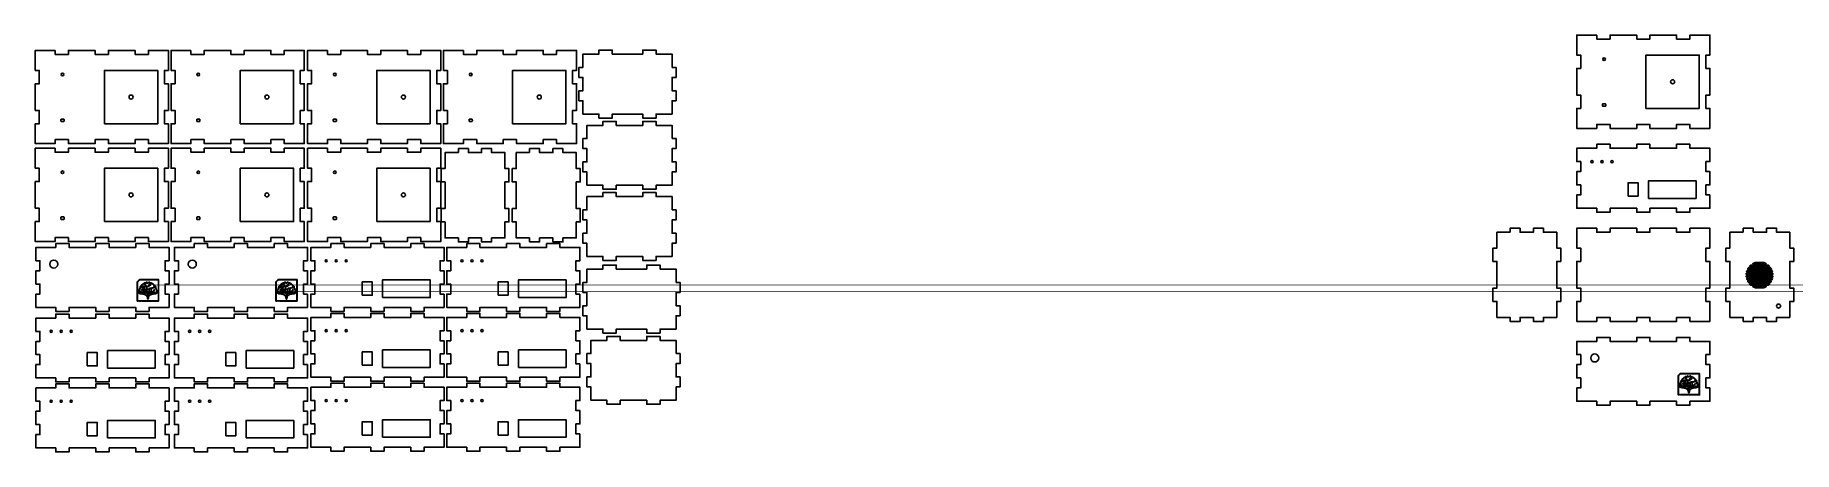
# Model space of a CAD drawing. Header units: millimetres. Extents: x -2315 to 326, y -226 to 400.
import ezdxf

# ---------------------------------------------------------------- set-up
doc = ezdxf.new("R2010")
doc.units = ezdxf.units.MM
for name, color, linetype, true_color in [('Default', 18, 'Continuous', 0x000000), ('Layer 01', 12, 'Continuous', 0xc80000), ('Layer 03', 5, 'Continuous', 0x0000ff), ('Layer 04', 96, 'Continuous', 0x007f00)]:
    doc.layers.add(name, color=color, linetype=linetype, true_color=true_color)

msp = doc.modelspace()

# ---------------------------------------------------------------- linework, layer by layer
at = {"layer": 'Default'}
for points in [[(194, 170), (194, 175)], [(-1707, 21), (-1707, 26)], [(-1503, 21), (-1503, 26)], [(-1707, -84), (-1707, -79)], [(-1503, -84), (-1503, -79)], [(-1912, -85), (-1912, -80)], [(-1707, -189), (-1707, -184)], [(-1503, -189), (-1503, -184)], [(-1912, -190), (-1912, -185)]]:
    msp.add_lwpolyline(points, dxfattribs=at)
at = {"layer": 'Layer 01'}
for points in [[(30, 400), (30, 394), (50, 394), (50, 400), (90, 400), (90, 394), (110, 394), (110, 400), (150, 400), (150, 394), (170, 394), (170, 400), (200, 400), (200, 370), (194, 370), (194, 350), (200, 350), (200, 310), (194, 310), (194, 290), (200, 290), (200, 260), (170, 260), (170, 266), (150, 266), (150, 260), (110, 260), (110, 266), (90, 266), (90, 260), (50, 260), (50, 266), (30, 266), (30, 260), (0, 260), (0, 290), (6, 290), (6, 310), (0, 310), (0, 350), (6, 350), (6, 370), (0, 370), (0, 400)], [(-2285, 377), (-2285, 371), (-2265, 371), (-2265, 377), (-2225, 377), (-2225, 371), (-2205, 371), (-2205, 377), (-2165, 377), (-2165, 371), (-2145, 371), (-2145, 377), (-2115, 377), (-2115, 347), (-2121, 347), (-2121, 327), (-2115, 327), (-2115, 287), (-2121, 287), (-2121, 267), (-2115, 267), (-2115, 237), (-2145, 237), (-2145, 243), (-2165, 243), (-2165, 237), (-2205, 237), (-2205, 243), (-2225, 243), (-2225, 237), (-2265, 237), (-2265, 243), (-2285, 243), (-2285, 237), (-2315, 237), (-2315, 267), (-2309, 267), (-2309, 287), (-2315, 287), (-2315, 327), (-2309, 327), (-2309, 347), (-2315, 347), (-2315, 377)], [(-2081, 377), (-2081, 371), (-2061, 371), (-2061, 377), (-2021, 377), (-2021, 371), (-2001, 371), (-2001, 377), (-1961, 377), (-1961, 371), (-1941, 371), (-1941, 377), (-1911, 377), (-1911, 347), (-1917, 347), (-1917, 327), (-1911, 327), (-1911, 287), (-1917, 287), (-1917, 267), (-1911, 267), (-1911, 237), (-1941, 237), (-1941, 243), (-1961, 243), (-1961, 237), (-2001, 237), (-2001, 243), (-2021, 243), (-2021, 237), (-2061, 237), (-2061, 243), (-2081, 243), (-2081, 237), (-2111, 237), (-2111, 267), (-2105, 267), (-2105, 287), (-2111, 287), (-2111, 327), (-2105, 327), (-2105, 347), (-2111, 347), (-2111, 377)], [(-1876, 377), (-1876, 371), (-1856, 371), (-1856, 377), (-1816, 377), (-1816, 371), (-1796, 371), (-1796, 377), (-1756, 377), (-1756, 371), (-1736, 371), (-1736, 377), (-1706, 377), (-1706, 347), (-1712, 347), (-1712, 327), (-1706, 327), (-1706, 287), (-1712, 287), (-1712, 267), (-1706, 267), (-1706, 237), (-1736, 237), (-1736, 243), (-1756, 243), (-1756, 237), (-1796, 237), (-1796, 243), (-1816, 243), (-1816, 237), (-1856, 237), (-1856, 243), (-1876, 243), (-1876, 237), (-1906, 237), (-1906, 267), (-1900, 267), (-1900, 287), (-1906, 287), (-1906, 327), (-1900, 327), (-1900, 347), (-1906, 347), (-1906, 377)], [(-1672, 377), (-1672, 371), (-1652, 371), (-1652, 377), (-1612, 377), (-1612, 371), (-1592, 371), (-1592, 377), (-1552, 377), (-1552, 371), (-1532, 371), (-1532, 377), (-1502, 377), (-1502, 347), (-1508, 347), (-1508, 327), (-1502, 327), (-1502, 287), (-1508, 287), (-1508, 267), (-1502, 267), (-1502, 237), (-1532, 237), (-1532, 243), (-1552, 243), (-1552, 237), (-1592, 237), (-1592, 243), (-1612, 243), (-1612, 237), (-1652, 237), (-1652, 243), (-1672, 243), (-1672, 237), (-1702, 237), (-1702, 267), (-1696, 267), (-1696, 287), (-1702, 287), (-1702, 327), (-1696, 327), (-1696, 347), (-1702, 347), (-1702, 377)], [(-1358.5, 351.5), (-1358.5, 371.5), (-1382.5, 371.5), (-1382.5, 377.5), (-1402.5, 377.5), (-1402.5, 371.5), (-1448.5, 371.5), (-1448.5, 377.5), (-1468.5, 377.5), (-1468.5, 371.5), (-1492.5, 371.5), (-1492.5, 351.5), (-1498.5, 351.5), (-1498.5, 336.5), (-1492.5, 336.5), (-1492.5, 316.5), (-1498.5, 316.5), (-1498.5, 301.5), (-1492.5, 301.5), (-1492.5, 281.5), (-1468.5, 281.5), (-1468.5, 275.5), (-1448.5, 275.5), (-1448.5, 281.5), (-1402.5, 281.5), (-1402.5, 275.5), (-1382.5, 275.5), (-1382.5, 281.5), (-1358.5, 281.5), (-1358.5, 301.5), (-1352.5, 301.5), (-1352.5, 316.5), (-1358.5, 316.5), (-1358.5, 336.5), (-1352.5, 336.5), (-1352.5, 351.5)], [(-1358.5, 244.5), (-1358.5, 264.5), (-1382.5, 264.5), (-1382.5, 270.5), (-1402.5, 270.5), (-1402.5, 264.5), (-1442.5, 264.5), (-1442.5, 270.5), (-1462.5, 270.5), (-1462.5, 264.5), (-1486.5, 264.5), (-1486.5, 244.5), (-1492.5, 244.5), (-1492.5, 229.5), (-1486.5, 229.5), (-1486.5, 209.5), (-1492.5, 209.5), (-1492.5, 194.5), (-1486.5, 194.5), (-1486.5, 174.5), (-1462.5, 174.5), (-1462.5, 168.5), (-1442.5, 168.5), (-1442.5, 174.5), (-1402.5, 174.5), (-1402.5, 168.5), (-1382.5, 168.5), (-1382.5, 174.5), (-1358.5, 174.5), (-1358.5, 194.5), (-1352.5, 194.5), (-1352.5, 209.5), (-1358.5, 209.5), (-1358.5, 229.5), (-1352.5, 229.5), (-1352.5, 244.5)], [(-2285, 230), (-2285, 224), (-2265, 224), (-2265, 230), (-2225, 230), (-2225, 224), (-2205, 224), (-2205, 230), (-2165, 230), (-2165, 224), (-2145, 224), (-2145, 230), (-2115, 230), (-2115, 200), (-2121, 200), (-2121, 180), (-2115, 180), (-2115, 140), (-2121, 140), (-2121, 120), (-2115, 120), (-2115, 90), (-2145, 90), (-2145, 96), (-2165, 96), (-2165, 90), (-2205, 90), (-2205, 96), (-2225, 96), (-2225, 90), (-2265, 90), (-2265, 96), (-2285, 96), (-2285, 90), (-2315, 90), (-2315, 120), (-2309, 120), (-2309, 140), (-2315, 140), (-2315, 180), (-2309, 180), (-2309, 200), (-2315, 200), (-2315, 230)], [(-2081, 230), (-2081, 224), (-2061, 224), (-2061, 230), (-2021, 230), (-2021, 224), (-2001, 224), (-2001, 230), (-1961, 230), (-1961, 224), (-1941, 224), (-1941, 230), (-1911, 230), (-1911, 200), (-1917, 200), (-1917, 180), (-1911, 180), (-1911, 140), (-1917, 140), (-1917, 120), (-1911, 120), (-1911, 90), (-1941, 90), (-1941, 96), (-1961, 96), (-1961, 90), (-2001, 90), (-2001, 96), (-2021, 96), (-2021, 90), (-2061, 90), (-2061, 96), (-2081, 96), (-2081, 90), (-2111, 90), (-2111, 120), (-2105, 120), (-2105, 140), (-2111, 140), (-2111, 180), (-2105, 180), (-2105, 200), (-2111, 200), (-2111, 230)], [(-1876, 230), (-1876, 224), (-1856, 224), (-1856, 230), (-1816, 230), (-1816, 224), (-1796, 224), (-1796, 230), (-1756, 230), (-1756, 224), (-1736, 224), (-1736, 230), (-1706, 230), (-1706, 200), (-1712, 200), (-1712, 180), (-1706, 180), (-1706, 140), (-1712, 140), (-1712, 120), (-1706, 120), (-1706, 90), (-1736, 90), (-1736, 96), (-1756, 96), (-1756, 90), (-1796, 90), (-1796, 96), (-1816, 96), (-1816, 90), (-1856, 90), (-1856, 96), (-1876, 96), (-1876, 90), (-1906, 90), (-1906, 120), (-1900, 120), (-1900, 140), (-1906, 140), (-1906, 180), (-1900, 180), (-1900, 200), (-1906, 200), (-1906, 230)], [(-1679.5, 223.5), (-1699.5, 223.5), (-1699.5, 199.5), (-1705.5, 199.5), (-1705.5, 179.5), (-1699.5, 179.5), (-1699.5, 139.5), (-1705.5, 139.5), (-1705.5, 119.5), (-1699.5, 119.5), (-1699.5, 95.5), (-1679.5, 95.5), (-1679.5, 89.5), (-1664.5, 89.5), (-1664.5, 95.5), (-1644.5, 95.5), (-1644.5, 89.5), (-1629.5, 89.5), (-1629.5, 95.5), (-1609.5, 95.5), (-1609.5, 119.5), (-1603.5, 119.5), (-1603.5, 139.5), (-1609.5, 139.5), (-1609.5, 179.5), (-1603.5, 179.5), (-1603.5, 199.5), (-1609.5, 199.5), (-1609.5, 223.5), (-1629.5, 223.5), (-1629.5, 229.5), (-1644.5, 229.5), (-1644.5, 223.5), (-1664.5, 223.5), (-1664.5, 229.5), (-1679.5, 229.5)], [(-1572.5, 223.5), (-1592.5, 223.5), (-1592.5, 199.5), (-1598.5, 199.5), (-1598.5, 179.5), (-1592.5, 179.5), (-1592.5, 139.5), (-1598.5, 139.5), (-1598.5, 119.5), (-1592.5, 119.5), (-1592.5, 95.5), (-1572.5, 95.5), (-1572.5, 89.5), (-1557.5, 89.5), (-1557.5, 95.5), (-1537.5, 95.5), (-1537.5, 89.5), (-1522.5, 89.5), (-1522.5, 95.5), (-1502.5, 95.5), (-1502.5, 119.5), (-1496.5, 119.5), (-1496.5, 139.5), (-1502.5, 139.5), (-1502.5, 179.5), (-1496.5, 179.5), (-1496.5, 199.5), (-1502.5, 199.5), (-1502.5, 223.5), (-1522.5, 223.5), (-1522.5, 229.5), (-1537.5, 229.5), (-1537.5, 223.5), (-1557.5, 223.5), (-1557.5, 229.5), (-1572.5, 229.5)], [(200, 160), (194, 160), (194, 175), (200, 175), (200, 195), (194, 195), (194, 210), (200, 210), (200, 230), (170, 230), (170, 236), (150, 236), (150, 230), (110, 230), (110, 236), (90, 236), (90, 230), (50, 230), (50, 236), (30, 236), (30, 230), (0, 230), (0, 210), (6, 210), (6, 195), (0, 195), (0, 175), (6, 175), (6, 160), (0, 160), (0, 140), (30, 140), (30, 134), (50, 134), (50, 140), (90, 140), (90, 134), (110, 134), (110, 140), (150, 140), (150, 134), (170, 134), (170, 140), (200, 140)], [(-1358.5, 137.5), (-1358.5, 157.5), (-1382.5, 157.5), (-1382.5, 163.5), (-1402.5, 163.5), (-1402.5, 157.5), (-1442.5, 157.5), (-1442.5, 163.5), (-1462.5, 163.5), (-1462.5, 157.5), (-1486.5, 157.5), (-1486.5, 137.5), (-1492.5, 137.5), (-1492.5, 122.5), (-1486.5, 122.5), (-1486.5, 102.5), (-1492.5, 102.5), (-1492.5, 87.5), (-1486.5, 87.5), (-1486.5, 67.5), (-1462.5, 67.5), (-1462.5, 61.5), (-1442.5, 61.5), (-1442.5, 67.5), (-1402.5, 67.5), (-1402.5, 61.5), (-1382.5, 61.5), (-1382.5, 67.5), (-1358.5, 67.5), (-1358.5, 87.5), (-1352.5, 87.5), (-1352.5, 102.5), (-1358.5, 102.5), (-1358.5, 122.5), (-1352.5, 122.5), (-1352.5, 137.5)], [(77.2, 158.2), (92.2, 158.2), (92.2, 178.2), (77.2, 178.2)], [(107.8, 154.8), (179.2, 154.8), (179.2, 181.2), (107.8, 181.2)], [(-100, 104), (-120, 104), (-120, 80), (-126, 80), (-126, 60), (-120, 60), (-120, 20), (-126, 20), (-126, 0), (-120, 0), (-120, -24), (-100, -24), (-100, -30), (-85, -30), (-85, -24), (-65, -24), (-65, -30), (-50, -30), (-50, -24), (-30, -24), (-30, 0), (-24, 0), (-24, 20), (-30, 20), (-30, 60), (-24, 60), (-24, 80), (-30, 80), (-30, 104), (-50, 104), (-50, 110), (-65, 110), (-65, 104), (-85, 104), (-85, 110), (-100, 110)], [(30, 110), (30, 104), (50, 104), (50, 110), (90, 110), (90, 104), (110, 104), (110, 110), (150, 110), (150, 104), (170, 104), (170, 110), (200, 110), (200, 80), (194, 80), (194, 60), (200, 60), (200, 20), (194, 20), (194, 0), (200, 0), (200, -30), (170, -30), (170, -24), (150, -24), (150, -30), (110, -30), (110, -24), (90, -24), (90, -30), (50, -30), (50, -24), (30, -24), (30, -30), (0, -30), (0, 0), (6, 0), (6, 20), (0, 20), (0, 60), (6, 60), (6, 80), (0, 80), (0, 110)], [(250, 104), (230, 104), (230, 80), (224, 80), (224, 60), (230, 60), (230, 20), (224, 20), (224, 0), (230, 0), (230, -24), (250, -24), (250, -30), (265, -30), (265, -24), (285, -24), (285, -30), (300, -30), (300, -24), (320, -24), (320, 0), (326, 0), (326, 20), (320, 20), (320, 60), (326, 60), (326, 80), (320, 80), (320, 104), (300, 104), (300, 110), (285, 110), (285, 104), (265, 104), (265, 110), (250, 110)], [(-2114, 11), (-2120, 11), (-2120, 26), (-2114, 26), (-2114, 46), (-2120, 46), (-2120, 61), (-2114, 61), (-2114, 81), (-2144, 81), (-2144, 87), (-2164, 87), (-2164, 81), (-2204, 81), (-2204, 87), (-2224, 87), (-2224, 81), (-2264, 81), (-2264, 87), (-2284, 87), (-2284, 81), (-2314, 81), (-2314, 61), (-2308, 61), (-2308, 46), (-2314, 46), (-2314, 26), (-2308, 26), (-2308, 11), (-2314, 11), (-2314, -9), (-2284, -9), (-2284, -15), (-2264, -15), (-2264, -9), (-2224, -9), (-2224, -15), (-2204, -15), (-2204, -9), (-2164, -9), (-2164, -15), (-2144, -15), (-2144, -9), (-2114, -9)], [(-2114, 11), (-2120, 11), (-2120, 26), (-2114, 26), (-2114, 46), (-2120, 46), (-2120, 61), (-2114, 61), (-2114, 81), (-2144, 81), (-2144, 87), (-2164, 87), (-2164, 81), (-2204, 81), (-2204, 87), (-2224, 87), (-2224, 81), (-2264, 81), (-2264, 87), (-2284, 87), (-2284, 81), (-2314, 81), (-2314, 61), (-2308, 61), (-2308, 46), (-2314, 46), (-2314, 26), (-2308, 26), (-2308, 11), (-2314, 11), (-2314, -9), (-2284, -9), (-2284, -15), (-2264, -15), (-2264, -9), (-2224, -9), (-2224, -15), (-2204, -15), (-2204, -9), (-2164, -9), (-2164, -15), (-2144, -15), (-2144, -9), (-2114, -9)], [(-1906, 11), (-1912, 11), (-1912, 26), (-1906, 26), (-1906, 46), (-1912, 46), (-1912, 61), (-1906, 61), (-1906, 81), (-1936, 81), (-1936, 87), (-1956, 87), (-1956, 81), (-1996, 81), (-1996, 87), (-2016, 87), (-2016, 81), (-2056, 81), (-2056, 87), (-2076, 87), (-2076, 81), (-2106, 81), (-2106, 61), (-2100, 61), (-2100, 46), (-2106, 46), (-2106, 26), (-2100, 26), (-2100, 11), (-2106, 11), (-2106, -9), (-2076, -9), (-2076, -15), (-2056, -15), (-2056, -9), (-2016, -9), (-2016, -15), (-1996, -15), (-1996, -9), (-1956, -9), (-1956, -15), (-1936, -15), (-1936, -9), (-1906, -9)], [(-1906, 11), (-1912, 11), (-1912, 26), (-1906, 26), (-1906, 46), (-1912, 46), (-1912, 61), (-1906, 61), (-1906, 81), (-1936, 81), (-1936, 87), (-1956, 87), (-1956, 81), (-1996, 81), (-1996, 87), (-2016, 87), (-2016, 81), (-2056, 81), (-2056, 87), (-2076, 87), (-2076, 81), (-2106, 81), (-2106, 61), (-2100, 61), (-2100, 46), (-2106, 46), (-2106, 26), (-2100, 26), (-2100, 11), (-2106, 11), (-2106, -9), (-2076, -9), (-2076, -15), (-2056, -15), (-2056, -9), (-2016, -9), (-2016, -15), (-1996, -15), (-1996, -9), (-1956, -9), (-1956, -15), (-1936, -15), (-1936, -9), (-1906, -9)], [(-1701, 11), (-1707, 11), (-1707, 26), (-1701, 26), (-1701, 46), (-1707, 46), (-1707, 61), (-1701, 61), (-1701, 81), (-1731, 81), (-1731, 87), (-1751, 87), (-1751, 81), (-1791, 81), (-1791, 87), (-1811, 87), (-1811, 81), (-1851, 81), (-1851, 87), (-1871, 87), (-1871, 81), (-1901, 81), (-1901, 61), (-1895, 61), (-1895, 46), (-1901, 46), (-1901, 26), (-1895, 26), (-1895, 11), (-1901, 11), (-1901, -9), (-1871, -9), (-1871, -15), (-1851, -15), (-1851, -9), (-1811, -9), (-1811, -15), (-1791, -15), (-1791, -9), (-1751, -9), (-1751, -15), (-1731, -15), (-1731, -9), (-1701, -9)], [(-1497, 11), (-1503, 11), (-1503, 26), (-1497, 26), (-1497, 46), (-1503, 46), (-1503, 61), (-1497, 61), (-1497, 81), (-1527, 81), (-1527, 87), (-1547, 87), (-1547, 81), (-1587, 81), (-1587, 87), (-1607, 87), (-1607, 81), (-1647, 81), (-1647, 87), (-1667, 87), (-1667, 81), (-1697, 81), (-1697, 61), (-1691, 61), (-1691, 46), (-1697, 46), (-1697, 26), (-1691, 26), (-1691, 11), (-1697, 11), (-1697, -9), (-1667, -9), (-1667, -15), (-1647, -15), (-1647, -9), (-1607, -9), (-1607, -15), (-1587, -15), (-1587, -9), (-1547, -9), (-1547, -15), (-1527, -15), (-1527, -9), (-1497, -9)], [(-1352.5, 28.5), (-1352.5, 48.5), (-1376.5, 48.5), (-1376.5, 54.5), (-1396.5, 54.5), (-1396.5, 48.5), (-1442.5, 48.5), (-1442.5, 54.5), (-1462.5, 54.5), (-1462.5, 48.5), (-1486.5, 48.5), (-1486.5, 28.5), (-1492.5, 28.5), (-1492.5, 13.5), (-1486.5, 13.5), (-1486.5, -6.5), (-1492.5, -6.5), (-1492.5, -21.5), (-1486.5, -21.5), (-1486.5, -41.5), (-1462.5, -41.5), (-1462.5, -47.5), (-1442.5, -47.5), (-1442.5, -41.5), (-1396.5, -41.5), (-1396.5, -47.5), (-1376.5, -47.5), (-1376.5, -41.5), (-1352.5, -41.5), (-1352.5, -21.5), (-1346.5, -21.5), (-1346.5, -6.5), (-1352.5, -6.5), (-1352.5, 13.5), (-1346.5, 13.5), (-1346.5, 28.5)], [(-1823.8, 9.2), (-1808.8, 9.2), (-1808.8, 29.2), (-1823.8, 29.2)], [(-1793.2, 5.8), (-1721.8, 5.8), (-1721.8, 32.2), (-1793.2, 32.2)], [(-1619.8, 9.2), (-1604.8, 9.2), (-1604.8, 29.2), (-1619.8, 29.2)], [(-1589.2, 5.8), (-1517.8, 5.8), (-1517.8, 32.2), (-1589.2, 32.2)], [(-2114, -95), (-2120, -95), (-2120, -80), (-2114, -80), (-2114, -60), (-2120, -60), (-2120, -45), (-2114, -45), (-2114, -25), (-2144, -25), (-2144, -19), (-2164, -19), (-2164, -25), (-2204, -25), (-2204, -19), (-2224, -19), (-2224, -25), (-2264, -25), (-2264, -19), (-2284, -19), (-2284, -25), (-2314, -25), (-2314, -45), (-2308, -45), (-2308, -60), (-2314, -60), (-2314, -80), (-2308, -80), (-2308, -95), (-2314, -95), (-2314, -115), (-2284, -115), (-2284, -121), (-2264, -121), (-2264, -115), (-2224, -115), (-2224, -121), (-2204, -121), (-2204, -115), (-2164, -115), (-2164, -121), (-2144, -121), (-2144, -115), (-2114, -115)], [(-1906, -95), (-1912, -95), (-1912, -80), (-1906, -80), (-1906, -60), (-1912, -60), (-1912, -45), (-1906, -45), (-1906, -25), (-1936, -25), (-1936, -19), (-1956, -19), (-1956, -25), (-1996, -25), (-1996, -19), (-2016, -19), (-2016, -25), (-2056, -25), (-2056, -19), (-2076, -19), (-2076, -25), (-2106, -25), (-2106, -45), (-2100, -45), (-2100, -60), (-2106, -60), (-2106, -80), (-2100, -80), (-2100, -95), (-2106, -95), (-2106, -115), (-2076, -115), (-2076, -121), (-2056, -121), (-2056, -115), (-2016, -115), (-2016, -121), (-1996, -121), (-1996, -115), (-1956, -115), (-1956, -121), (-1936, -121), (-1936, -115), (-1906, -115)], [(-1701, -94), (-1707, -94), (-1707, -79), (-1701, -79), (-1701, -59), (-1707, -59), (-1707, -44), (-1701, -44), (-1701, -24), (-1731, -24), (-1731, -18), (-1751, -18), (-1751, -24), (-1791, -24), (-1791, -18), (-1811, -18), (-1811, -24), (-1851, -24), (-1851, -18), (-1871, -18), (-1871, -24), (-1901, -24), (-1901, -44), (-1895, -44), (-1895, -59), (-1901, -59), (-1901, -79), (-1895, -79), (-1895, -94), (-1901, -94), (-1901, -114), (-1871, -114), (-1871, -120), (-1851, -120), (-1851, -114), (-1811, -114), (-1811, -120), (-1791, -120), (-1791, -114), (-1751, -114), (-1751, -120), (-1731, -120), (-1731, -114), (-1701, -114)], [(-1497, -94), (-1503, -94), (-1503, -79), (-1497, -79), (-1497, -59), (-1503, -59), (-1503, -44), (-1497, -44), (-1497, -24), (-1527, -24), (-1527, -18), (-1547, -18), (-1547, -24), (-1587, -24), (-1587, -18), (-1607, -18), (-1607, -24), (-1647, -24), (-1647, -18), (-1667, -18), (-1667, -24), (-1697, -24), (-1697, -44), (-1691, -44), (-1691, -59), (-1697, -59), (-1697, -79), (-1691, -79), (-1691, -94), (-1697, -94), (-1697, -114), (-1667, -114), (-1667, -120), (-1647, -120), (-1647, -114), (-1607, -114), (-1607, -120), (-1587, -120), (-1587, -114), (-1547, -114), (-1547, -120), (-1527, -120), (-1527, -114), (-1497, -114)], [(-1352.5, -78.5), (-1352.5, -58.5), (-1376.5, -58.5), (-1376.5, -52.5), (-1396.5, -52.5), (-1396.5, -58.5), (-1436.5, -58.5), (-1436.5, -52.5), (-1456.5, -52.5), (-1456.5, -58.5), (-1480.5, -58.5), (-1480.5, -78.5), (-1486.5, -78.5), (-1486.5, -93.5), (-1480.5, -93.5), (-1480.5, -113.5), (-1486.5, -113.5), (-1486.5, -128.5), (-1480.5, -128.5), (-1480.5, -148.5), (-1456.5, -148.5), (-1456.5, -154.5), (-1436.5, -154.5), (-1436.5, -148.5), (-1396.5, -148.5), (-1396.5, -154.5), (-1376.5, -154.5), (-1376.5, -148.5), (-1352.5, -148.5), (-1352.5, -128.5), (-1346.5, -128.5), (-1346.5, -113.5), (-1352.5, -113.5), (-1352.5, -93.5), (-1346.5, -93.5), (-1346.5, -78.5)], [(-2236.8, -96.8), (-2221.8, -96.8), (-2221.8, -76.8), (-2236.8, -76.8)], [(-2206.2, -100.2), (-2134.8, -100.2), (-2134.8, -73.8), (-2206.2, -73.8)], [(-2028.8, -96.8), (-2013.8, -96.8), (-2013.8, -76.8), (-2028.8, -76.8)], [(-1998.2, -100.2), (-1926.8, -100.2), (-1926.8, -73.8), (-1998.2, -73.8)], [(-1823.8, -95.8), (-1808.8, -95.8), (-1808.8, -75.8), (-1823.8, -75.8)], [(-1793.2, -99.2), (-1721.8, -99.2), (-1721.8, -72.8), (-1793.2, -72.8)], [(-1619.8, -95.8), (-1604.8, -95.8), (-1604.8, -75.8), (-1619.8, -75.8)], [(-1589.2, -99.2), (-1517.8, -99.2), (-1517.8, -72.8), (-1589.2, -72.8)], [(200, -130), (194, -130), (194, -115), (200, -115), (200, -95), (194, -95), (194, -80), (200, -80), (200, -60), (170, -60), (170, -54), (150, -54), (150, -60), (110, -60), (110, -54), (90, -54), (90, -60), (50, -60), (50, -54), (30, -54), (30, -60), (0, -60), (0, -80), (6, -80), (6, -95), (0, -95), (0, -115), (6, -115), (6, -130), (0, -130), (0, -150), (30, -150), (30, -156), (50, -156), (50, -150), (90, -150), (90, -156), (110, -156), (110, -150), (150, -150), (150, -156), (170, -156), (170, -150), (200, -150)], [(200, -130), (194, -130), (194, -115), (200, -115), (200, -95), (194, -95), (194, -80), (200, -80), (200, -60), (170, -60), (170, -54), (150, -54), (150, -60), (110, -60), (110, -54), (90, -54), (90, -60), (50, -60), (50, -54), (30, -54), (30, -60), (0, -60), (0, -80), (6, -80), (6, -95), (0, -95), (0, -115), (6, -115), (6, -130), (0, -130), (0, -150), (30, -150), (30, -156), (50, -156), (50, -150), (90, -150), (90, -156), (110, -156), (110, -150), (150, -150), (150, -156), (170, -156), (170, -150), (200, -150)], [(-2114, -200), (-2120, -200), (-2120, -185), (-2114, -185), (-2114, -165), (-2120, -165), (-2120, -150), (-2114, -150), (-2114, -130), (-2144, -130), (-2144, -124), (-2164, -124), (-2164, -130), (-2204, -130), (-2204, -124), (-2224, -124), (-2224, -130), (-2264, -130), (-2264, -124), (-2284, -124), (-2284, -130), (-2314, -130), (-2314, -150), (-2308, -150), (-2308, -165), (-2314, -165), (-2314, -185), (-2308, -185), (-2308, -200), (-2314, -200), (-2314, -220), (-2284, -220), (-2284, -226), (-2264, -226), (-2264, -220), (-2224, -220), (-2224, -226), (-2204, -226), (-2204, -220), (-2164, -220), (-2164, -226), (-2144, -226), (-2144, -220), (-2114, -220)], [(-1906, -200), (-1912, -200), (-1912, -185), (-1906, -185), (-1906, -165), (-1912, -165), (-1912, -150), (-1906, -150), (-1906, -130), (-1936, -130), (-1936, -124), (-1956, -124), (-1956, -130), (-1996, -130), (-1996, -124), (-2016, -124), (-2016, -130), (-2056, -130), (-2056, -124), (-2076, -124), (-2076, -130), (-2106, -130), (-2106, -150), (-2100, -150), (-2100, -165), (-2106, -165), (-2106, -185), (-2100, -185), (-2100, -200), (-2106, -200), (-2106, -220), (-2076, -220), (-2076, -226), (-2056, -226), (-2056, -220), (-2016, -220), (-2016, -226), (-1996, -226), (-1996, -220), (-1956, -220), (-1956, -226), (-1936, -226), (-1936, -220), (-1906, -220)], [(-1701, -199), (-1707, -199), (-1707, -184), (-1701, -184), (-1701, -164), (-1707, -164), (-1707, -149), (-1701, -149), (-1701, -129), (-1731, -129), (-1731, -123), (-1751, -123), (-1751, -129), (-1791, -129), (-1791, -123), (-1811, -123), (-1811, -129), (-1851, -129), (-1851, -123), (-1871, -123), (-1871, -129), (-1901, -129), (-1901, -149), (-1895, -149), (-1895, -164), (-1901, -164), (-1901, -184), (-1895, -184), (-1895, -199), (-1901, -199), (-1901, -219), (-1871, -219), (-1871, -225), (-1851, -225), (-1851, -219), (-1811, -219), (-1811, -225), (-1791, -225), (-1791, -219), (-1751, -219), (-1751, -225), (-1731, -225), (-1731, -219), (-1701, -219)], [(-1497, -199), (-1503, -199), (-1503, -184), (-1497, -184), (-1497, -164), (-1503, -164), (-1503, -149), (-1497, -149), (-1497, -129), (-1527, -129), (-1527, -123), (-1547, -123), (-1547, -129), (-1587, -129), (-1587, -123), (-1607, -123), (-1607, -129), (-1647, -129), (-1647, -123), (-1667, -123), (-1667, -129), (-1697, -129), (-1697, -149), (-1691, -149), (-1691, -164), (-1697, -164), (-1697, -184), (-1691, -184), (-1691, -199), (-1697, -199), (-1697, -219), (-1667, -219), (-1667, -225), (-1647, -225), (-1647, -219), (-1607, -219), (-1607, -225), (-1587, -225), (-1587, -219), (-1547, -219), (-1547, -225), (-1527, -225), (-1527, -219), (-1497, -219)], [(-2236.8, -201.8), (-2221.8, -201.8), (-2221.8, -181.8), (-2236.8, -181.8)], [(-2206.2, -205.2), (-2134.8, -205.2), (-2134.8, -178.8), (-2206.2, -178.8)], [(-2028.8, -201.8), (-2013.8, -201.8), (-2013.8, -181.8), (-2028.8, -181.8)], [(-1998.2, -205.2), (-1926.8, -205.2), (-1926.8, -178.8), (-1998.2, -178.8)], [(-1823.8, -200.8), (-1808.8, -200.8), (-1808.8, -180.8), (-1823.8, -180.8)], [(-1793.2, -204.2), (-1721.8, -204.2), (-1721.8, -177.8), (-1793.2, -177.8)], [(-1619.8, -200.8), (-1604.8, -200.8), (-1604.8, -180.8), (-1619.8, -180.8)], [(-1589.2, -204.2), (-1517.8, -204.2), (-1517.8, -177.8), (-1589.2, -177.8)]]:
    msp.add_lwpolyline(points, close=True, dxfattribs=at)
for points in [[(287.7, 54.5), (261.3, 54.5)], [(264, 56.5), (285, 56.5)], [(280.7, 58.5), (268.3, 58.5)], [(254.5, 40.5), (294.5, 40.5)], [(294.5, 38.5), (254.5, 38.5)], [(294.3, 42.5), (254.7, 42.5)], [(254.7, 36.5), (294.3, 36.5)], [(255.1, 44.5), (293.9, 44.5)], [(293.9, 34.5), (255.1, 34.5)], [(293.2, 46.5), (255.8, 46.5)], [(255.8, 32.5), (293.2, 32.5)], [(256.6, 48.5), (292.4, 48.5)], [(292.4, 30.5), (256.6, 30.5)], [(291.2, 50.5), (257.8, 50.5)], [(257.8, 28.5), (291.2, 28.5)], [(259.3, 52.5), (289.7, 52.5)], [(289.7, 26.5), (259.3, 26.5)], [(261.3, 24.5), (287.7, 24.5)], [(285, 22.5), (264, 22.5)], [(268.3, 20.5), (280.7, 20.5)]]:
    msp.add_lwpolyline(points, dxfattribs=at)
for centre, radius in [((41, 364), 2), ((-2274, 341), 2), ((-2070, 341), 2), ((-1865, 341), 2), ((-1661, 341), 2), ((144, 330), 3), ((-2171, 307), 3), ((-1967, 307), 3), ((-1762, 307), 3), ((-1558, 307), 3), ((23, 210), 1.62), ((38, 210), 1.62), ((53, 210), 1.62), ((-2274, 194), 2), ((-2070, 194), 2), ((-1865, 194), 2), ((-2171, 160), 3), ((-1967, 160), 3), ((-1762, 160), 3), ((-2287, 56), 6), ((-2287, 56), 6), ((-2079, 56), 6), ((-2079, 56), 6), ((-1878, 61), 1.62), ((-1863, 61), 1.62), ((-1848, 61), 1.62), ((-1674, 61), 1.62), ((-1659, 61), 1.62), ((-1644, 61), 1.62), ((303, -7), 3), ((-2291, -45), 1.62), ((-2276, -45), 1.62), ((-2261, -45), 1.62), ((-2083, -45), 1.62), ((-2068, -45), 1.62), ((-2053, -45), 1.62), ((-1878, -44), 1.62), ((-1863, -44), 1.62), ((-1848, -44), 1.62), ((-1674, -44), 1.62), ((-1659, -44), 1.62), ((-1644, -44), 1.62), ((27, -85), 6), ((27, -85), 6), ((-2291, -150), 1.62), ((-2276, -150), 1.62), ((-2261, -150), 1.62), ((-2083, -150), 1.62), ((-2068, -150), 1.62), ((-2053, -150), 1.62), ((-1878, -149), 1.62), ((-1863, -149), 1.62), ((-1848, -149), 1.62), ((-1674, -149), 1.62), ((-1659, -149), 1.62), ((-1644, -149), 1.62)]:
    msp.add_circle(centre, radius, dxfattribs=at)
for points in [[(39.5, 296.9), (39.2, 296.9), (38.7, 296.8), (38.5, 296), (38.5, 295), (38.5, 294), (38.7, 293.2), (39.5, 293.1), (40.5, 293.1), (41.5, 293.1), (42.5, 293.1), (43.3, 293.2), (43.5, 294), (43.5, 295), (43.5, 296), (43.3, 296.8), (42.5, 296.9), (41.5, 296.9), (40.5, 296.9), (39.8, 296.9), (39.5, 296.9)], [(-2275.5, 273.9), (-2275.8, 273.9), (-2276.3, 273.8), (-2276.4, 273), (-2276.4, 272), (-2276.4, 271), (-2276.3, 270.2), (-2275.5, 270.1), (-2274.5, 270.1), (-2273.5, 270.1), (-2272.5, 270.1), (-2271.7, 270.2), (-2271.6, 271), (-2271.6, 272), (-2271.6, 273), (-2271.7, 273.8), (-2272.5, 273.9), (-2273.5, 273.9), (-2274.5, 273.9), (-2275.2, 273.9), (-2275.5, 273.9)], [(-2071.5, 273.9), (-2071.8, 273.9), (-2072.3, 273.8), (-2072.4, 273), (-2072.4, 272), (-2072.4, 271), (-2072.3, 270.2), (-2071.5, 270.1), (-2070.5, 270.1), (-2069.5, 270.1), (-2068.5, 270.1), (-2067.7, 270.2), (-2067.6, 271), (-2067.6, 272), (-2067.6, 273), (-2067.7, 273.8), (-2068.5, 273.9), (-2069.5, 273.9), (-2070.5, 273.9), (-2071.2, 273.9), (-2071.5, 273.9)], [(-1866.5, 273.9), (-1866.8, 273.9), (-1867.3, 273.8), (-1867.5, 273), (-1867.5, 272), (-1867.5, 271), (-1867.3, 270.2), (-1866.5, 270.1), (-1865.5, 270.1), (-1864.5, 270.1), (-1863.5, 270.1), (-1862.7, 270.2), (-1862.5, 271), (-1862.5, 272), (-1862.5, 273), (-1862.7, 273.8), (-1863.5, 273.9), (-1864.5, 273.9), (-1865.5, 273.9), (-1866.2, 273.9), (-1866.5, 273.9)], [(-1662.5, 273.9), (-1662.8, 273.9), (-1663.3, 273.8), (-1663.5, 273), (-1663.5, 272), (-1663.5, 271), (-1663.3, 270.2), (-1662.5, 270.1), (-1661.5, 270.1), (-1660.5, 270.1), (-1659.5, 270.1), (-1658.7, 270.2), (-1658.5, 271), (-1658.5, 272), (-1658.5, 273), (-1658.7, 273.8), (-1659.5, 273.9), (-1660.5, 273.9), (-1661.5, 273.9), (-1662.2, 273.9), (-1662.5, 273.9)], [(-2275.5, 126.9), (-2275.8, 126.9), (-2276.3, 126.8), (-2276.4, 126), (-2276.4, 125), (-2276.4, 124), (-2276.3, 123.2), (-2275.5, 123), (-2274.5, 123), (-2273.5, 123), (-2272.5, 123), (-2271.7, 123.2), (-2271.6, 124), (-2271.6, 125), (-2271.6, 126), (-2271.7, 126.8), (-2272.5, 127), (-2273.5, 127), (-2274.5, 127), (-2275.2, 127), (-2275.5, 126.9)], [(-2071.5, 126.9), (-2071.8, 126.9), (-2072.3, 126.8), (-2072.4, 126), (-2072.4, 125), (-2072.4, 124), (-2072.3, 123.2), (-2071.5, 123), (-2070.5, 123), (-2069.5, 123), (-2068.5, 123), (-2067.7, 123.2), (-2067.6, 124), (-2067.6, 125), (-2067.6, 126), (-2067.7, 126.8), (-2068.5, 127), (-2069.5, 127), (-2070.5, 127), (-2071.2, 127), (-2071.5, 126.9)], [(-1866.5, 126.9), (-1866.8, 126.9), (-1867.3, 126.8), (-1867.5, 126), (-1867.5, 125), (-1867.5, 124), (-1867.3, 123.2), (-1866.5, 123), (-1865.5, 123), (-1864.5, 123), (-1863.5, 123), (-1862.7, 123.2), (-1862.5, 124), (-1862.5, 125), (-1862.5, 126), (-1862.7, 126.8), (-1863.5, 127), (-1864.5, 127), (-1865.5, 127), (-1866.2, 127), (-1866.5, 126.9)]]:
    msp.add_open_spline(points, degree=3, dxfattribs=at)
for points, weights in [([(261.3, 54.5), (260.2, 53.6), (259.3, 52.5)], [0.854391865464, 0.852512018811, 0.854846756949]), ([(268.3, 58.5), (266, 57.8), (264, 56.5)], [0.902016260033, 0.877106880749, 0.86500064712]), ([(285, 56.5), (283, 57.8), (280.7, 58.5)], [0.86500064712, 0.877106880749, 0.902016260033]), ([(289.7, 52.5), (288.8, 53.6), (287.7, 54.5)], [0.854846756949, 0.852512018811, 0.854391865464]), ([(254.7, 42.5), (254.6, 41.5), (254.5, 40.5)], [0.945675106499, 0.961569849869, 0.980207083044]), ([(254.5, 38.5), (254.6, 37.5), (254.7, 36.5)], [0.980207083044, 0.961569849869, 0.945675106499]), ([(255.8, 46.5), (255.4, 45.5), (255.1, 44.5)], [0.893834283576, 0.904144747338, 0.917094319996]), ([(255.1, 34.5), (255.4, 33.5), (255.8, 32.5)], [0.917094319996, 0.904144747338, 0.893834283576]), ([(257.8, 50.5), (257.2, 49.5), (256.6, 48.5)], [0.862410641008, 0.86752420177, 0.875589977095]), ([(256.6, 30.5), (257.2, 29.5), (257.8, 28.5)], [0.875589977095, 0.86752420177, 0.862410641008]), ([(259.3, 26.5), (260.2, 25.4), (261.3, 24.5)], [0.854846756949, 0.852512018811, 0.854391865464]), ([(287.7, 24.5), (288.8, 25.4), (289.7, 26.5)], [0.854391865464, 0.852512018811, 0.854846756949]), ([(292.4, 48.5), (291.8, 49.5), (291.2, 50.5)], [0.875589977095, 0.86752420177, 0.862410641008]), ([(291.2, 28.5), (291.8, 29.5), (292.4, 30.5)], [0.862410641008, 0.86752420177, 0.875589977095]), ([(293.9, 44.5), (293.6, 45.5), (293.2, 46.5)], [0.917094319996, 0.904144747338, 0.893834283576]), ([(293.2, 32.5), (293.6, 33.5), (293.9, 34.5)], [0.893834283576, 0.904144747338, 0.917094319996]), ([(294.5, 40.5), (294.4, 41.5), (294.3, 42.5)], [0.980207083044, 0.961569849869, 0.945675106499]), ([(294.3, 36.5), (294.4, 37.5), (294.5, 38.5)], [0.945675106499, 0.961569849869, 0.980207083044]), ([(264, 22.5), (266, 21.2), (268.3, 20.5)], [0.86500064712, 0.877106880749, 0.902016260033]), ([(280.7, 20.5), (283, 21.2), (285, 22.5)], [0.902016260033, 0.877106880749, 0.86500064712])]:
    msp.add_rational_spline(points, weights, degree=2, dxfattribs=at)
at = {"layer": 'Layer 03'}
for p, q in [((-2161.2, 29), (-2161.2, 1.2)), ((-2161.2, 29), (-2161.2, 1.2)), ((-2130.1, 32.2), (-2130.2, 32.2)), ((-2130.1, 32.2), (-2130.2, 32.2)), ((-2130, 1.2), (-2130, 32)), ((-2130, 1.2), (-2130, 32)), ((-2129.6, 32.5), (-2129.6, 16.6)), ((-2129.6, 32.5), (-2129.6, 16.6)), ((-1953.2, 29), (-1953.2, 1.2)), ((-1953.2, 29), (-1953.2, 1.2)), ((-1922.1, 32.2), (-1922.2, 32.2)), ((-1922.1, 32.2), (-1922.2, 32.2)), ((-1922, 1.2), (-1922, 32)), ((-1922, 1.2), (-1922, 32)), ((-1921.6, 32.5), (-1921.6, 16.6)), ((-1921.6, 32.5), (-1921.6, 16.6)), ((-2154.7, 21.1), (-2154.7, 21.1)), ((-2154.7, 21.1), (-2154.7, 21.1)), ((-2154.4, 17.1), (-2154.4, 17.1)), ((-2154.4, 17.1), (-2154.4, 17.1)), ((-2154.4, 1), (-2130.2, 1)), ((-2154.4, 1), (-2130.2, 1)), ((-2129.7, 0.5), (-2154.4, 0.5)), ((-2129.7, 0.5), (-2154.4, 0.5)), ((-2151.7, 22.5), (-2147.5, 22.5)), ((-2151.7, 22.5), (-2147.5, 22.5)), ((-2149.2, 24.9), (-2149.2, 24.9)), ((-2149.2, 24.9), (-2149.2, 24.9)), ((-2147.2, 14.6), (-2147.2, 14.6)), ((-2147.2, 14.6), (-2147.2, 14.6)), ((-2147.1, 15.6), (-2147.1, 15.5)), ((-2147.1, 15.6), (-2147.1, 15.5)), ((-2145.7, 10.6), (-2145.7, 10.6)), ((-2145.7, 10.6), (-2145.7, 10.6)), ((-2145.7, 4.1), (-2145.6, 4.1)), ((-2145.7, 4.1), (-2145.6, 4.1)), ((-2143.7, 18), (-2143.7, 18)), ((-2143.7, 18), (-2143.7, 18)), ((-2143.7, 14.6), (-2143.7, 14.6)), ((-2143.7, 14.6), (-2143.7, 14.6)), ((-2141, 19.9), (-2142.9, 19.9)), ((-2141, 19.9), (-2142.9, 19.9)), ((-2138.9, 20), (-2138.9, 20)), ((-2138.9, 20), (-2138.9, 20)), ((-2136.6, 21.1), (-2136.6, 21.1)), ((-2136.6, 21.1), (-2136.6, 21.1)), ((-2136.5, 21.2), (-2135.4, 21.9)), ((-2136.5, 21.2), (-2135.4, 21.9)), ((-2129.6, 16.6), (-2129.6, 0.7)), ((-2129.6, 16.6), (-2129.6, 0.7)), ((-1946.7, 21.1), (-1946.7, 21.1)), ((-1946.7, 21.1), (-1946.7, 21.1)), ((-1946.4, 17.1), (-1946.4, 17.1)), ((-1946.4, 17.1), (-1946.4, 17.1)), ((-1946.4, 1), (-1922.2, 1)), ((-1946.4, 1), (-1922.2, 1)), ((-1921.7, 0.5), (-1946.4, 0.5)), ((-1921.7, 0.5), (-1946.4, 0.5)), ((-1943.7, 22.5), (-1939.5, 22.5)), ((-1943.7, 22.5), (-1939.5, 22.5)), ((-1941.2, 24.9), (-1941.2, 24.9)), ((-1941.2, 24.9), (-1941.2, 24.9)), ((-1939.2, 14.6), (-1939.2, 14.6)), ((-1939.2, 14.6), (-1939.2, 14.6)), ((-1939.1, 15.6), (-1939.1, 15.5)), ((-1939.1, 15.6), (-1939.1, 15.5)), ((-1937.7, 10.6), (-1937.7, 10.6)), ((-1937.7, 10.6), (-1937.7, 10.6)), ((-1937.7, 4.1), (-1937.6, 4.1)), ((-1937.7, 4.1), (-1937.6, 4.1)), ((-1935.7, 18), (-1935.7, 18)), ((-1935.7, 18), (-1935.7, 18)), ((-1935.7, 14.6), (-1935.7, 14.6)), ((-1935.7, 14.6), (-1935.7, 14.6)), ((-1933, 19.9), (-1934.9, 19.9)), ((-1933, 19.9), (-1934.9, 19.9)), ((-1930.9, 20), (-1930.9, 20)), ((-1930.9, 20), (-1930.9, 20)), ((-1928.6, 21.1), (-1928.6, 21.1)), ((-1928.6, 21.1), (-1928.6, 21.1)), ((-1928.5, 21.2), (-1927.4, 21.9)), ((-1928.5, 21.2), (-1927.4, 21.9)), ((-1921.6, 16.6), (-1921.6, 0.7)), ((-1921.6, 16.6), (-1921.6, 0.7)), ((152.8, -112), (152.8, -139.8)), ((152.8, -112), (152.8, -139.8)), ((159.3, -119.9), (159.3, -119.9)), ((159.3, -119.9), (159.3, -119.9)), ((159.6, -123.9), (159.6, -123.9)), ((159.6, -123.9), (159.6, -123.9)), ((162.3, -118.5), (166.5, -118.5)), ((162.3, -118.5), (166.5, -118.5)), ((164.8, -116.1), (164.8, -116.1)), ((164.8, -116.1), (164.8, -116.1)), ((166.8, -126.4), (166.8, -126.4)), ((166.8, -126.4), (166.8, -126.4)), ((166.9, -125.4), (166.9, -125.5)), ((166.9, -125.4), (166.9, -125.5)), ((168.3, -130.4), (168.3, -130.4)), ((168.3, -130.4), (168.3, -130.4)), ((170.3, -123), (170.3, -123)), ((170.3, -123), (170.3, -123)), ((170.3, -126.4), (170.3, -126.4)), ((170.3, -126.4), (170.3, -126.4)), ((173, -121.1), (171.1, -121.1)), ((173, -121.1), (171.1, -121.1)), ((175.1, -121), (175.1, -121)), ((175.1, -121), (175.1, -121)), ((177.4, -119.9), (177.4, -119.9)), ((177.4, -119.9), (177.4, -119.9)), ((177.5, -119.8), (178.6, -119.1)), ((177.5, -119.8), (178.6, -119.1)), ((183.9, -108.8), (183.8, -108.8)), ((183.9, -108.8), (183.8, -108.8)), ((184, -139.8), (184, -109)), ((184, -139.8), (184, -109)), ((184.4, -108.5), (184.4, -124.4)), ((184.4, -108.5), (184.4, -124.4)), ((184.4, -124.4), (184.4, -140.3)), ((184.4, -124.4), (184.4, -140.3)), ((159.6, -140), (183.8, -140)), ((159.6, -140), (183.8, -140)), ((184.3, -140.5), (159.6, -140.5)), ((184.3, -140.5), (159.6, -140.5)), ((168.3, -136.9), (168.4, -136.9)), ((168.3, -136.9), (168.4, -136.9))]:
    msp.add_line(p, q, dxfattribs=at)
for points, weights, knots in [([(-2161.7, 29.2), (-2161.7, 29.2), (-2161.7, 29.2), (-2161.7, 29.4), (-2161.6, 29.5)], [0.981289070571, 0.990324941849, 1, 0.845954556126, 0.85394767958], [-3.1934803, -3.1934803, -3.1934803, -3.1415927, -3.1415927, -2.3154417, -2.3154417, -2.3154417]), ([(-2161.7, 29.2), (-2161.7, 29.2), (-2161.7, 29.2), (-2161.7, 29.4), (-2161.6, 29.5)], [0.981289070571, 0.990324941849, 1, 0.845954556126, 0.85394767958], [-3.1934803, -3.1934803, -3.1934803, -3.1415927, -3.1415927, -2.3154417, -2.3154417, -2.3154417]), ([(-2161.2, 29.1), (-2161.3, 29.1), (-2161.3, 29.1), (-2161.3, 29), (-2161.2, 29)], [0.946738202625, 0.970372052502, 1, 0.970372052502, 0.946738202625], [2.982697, 2.982697, 2.982697, 3.1415927, 3.1415927, 3.3004883, 3.3004883, 3.3004883]), ([(-2161.2, 29.1), (-2161.3, 29.1), (-2161.3, 29.1), (-2161.3, 29), (-2161.2, 29)], [0.946738202625, 0.970372052502, 1, 0.970372052502, 0.946738202625], [2.982697, 2.982697, 2.982697, 3.1415927, 3.1415927, 3.3004883, 3.3004883, 3.3004883]), ([(-2158.5, 32.6), (-2158.4, 32.7), (-2158.3, 32.7), (-2158.3, 32.7), (-2158.3, 32.7)], [0.854823356414, 0.839915861912, 1, 0.990679523267, 0.981952240783], [-2.429333, -2.429333, -2.429333, -1.5707963, -1.5707963, -1.5208103, -1.5208103, -1.5208103]), ([(-2158.5, 32.6), (-2158.4, 32.7), (-2158.3, 32.7), (-2158.3, 32.7), (-2158.3, 32.7)], [0.854823356414, 0.839915861912, 1, 0.990679523267, 0.981952240783], [-2.429333, -2.429333, -2.429333, -1.5707963, -1.5707963, -1.5208103, -1.5208103, -1.5208103]), ([(-2158.1, 32.2), (-2158.1, 32.2), (-2158.1, 32.2), (-2158.2, 32.2), (-2158.3, 32.1)], [0.977111602772, 0.988069862588, 1, 0.849609977873, 0.853659576076], [1.5068146, 1.5068146, 1.5068146, 1.5707963, 1.5707963, 2.3773431, 2.3773431, 2.3773431]), ([(-2158.1, 32.2), (-2158.1, 32.2), (-2158.1, 32.2), (-2158.2, 32.2), (-2158.3, 32.1)], [0.977111602772, 0.988069862588, 1, 0.849609977873, 0.853659576076], [1.5068146, 1.5068146, 1.5068146, 1.5707963, 1.5707963, 2.3773431, 2.3773431, 2.3773431]), ([(-2152.1, 26.9), (-2152.1, 26.9), (-2152, 26.9), (-2151.9, 26.9), (-2151.9, 26.9)], [0.97857523512, 0.988864237286, 1, 0.988864237286, 0.978575235119], [-1.6305178, -1.6305178, -1.6305178, -1.5707963, -1.5707963, -1.5110749, -1.5110749, -1.5110749]), ([(-2152.1, 26.9), (-2152.1, 26.9), (-2152, 26.9), (-2151.9, 26.9), (-2151.9, 26.9)], [0.97857523512, 0.988864237286, 1, 0.988864237286, 0.978575235119], [-1.6305178, -1.6305178, -1.6305178, -1.5707963, -1.5707963, -1.5110749, -1.5110749, -1.5110749]), ([(-2151.6, 26.5), (-2151.7, 26.5), (-2151.8, 26.5), (-2151.9, 26.5), (-2152, 26.5)], [0.971727311463, 0.985106307823, 1, 0.985106307823, 0.971727311463], [-4.7922644, -4.7922644, -4.7922644, -4.712389, -4.712389, -4.6325136, -4.6325136, -4.6325136]), ([(-2151.6, 26.5), (-2151.7, 26.5), (-2151.8, 26.5), (-2151.9, 26.5), (-2152, 26.5)], [0.971727311463, 0.985106307823, 1, 0.985106307823, 0.971727311463], [-4.7922644, -4.7922644, -4.7922644, -4.712389, -4.712389, -4.6325136, -4.6325136, -4.6325136]), ([(-2151.1, 27.8), (-2150.8, 28.1), (-2150.5, 28.1), (-2150.3, 28.1), (-2150.1, 27.9)], [0.853910747498, 0.846319186629, 1, 0.887379406245, 0.861366472367], [-2.394992, -2.394992, -2.394992, -1.570796, -1.570796, -0.966808, -0.966808, -0.966808]), ([(-2151.1, 27.8), (-2150.8, 28.1), (-2150.5, 28.1), (-2150.3, 28.1), (-2150.1, 27.9)], [0.853910747498, 0.846319186629, 1, 0.887379406245, 0.861366472367], [-2.394992, -2.394992, -2.394992, -1.570796, -1.570796, -0.966808, -0.966808, -0.966808]), ([(-2147.3, 28.5), (-2147.4, 28.6), (-2147.6, 28.6), (-2147.6, 28.6), (-2147.7, 28.6)], [0.853843760687, 0.847032369527, 1, 0.974251573331, 0.953030267355], [0.7504257, 0.7504257, 0.7504257, 1.5707963, 1.5707963, 1.708886, 1.708886, 1.708886]), ([(-2147.3, 28.5), (-2147.4, 28.6), (-2147.6, 28.6), (-2147.6, 28.6), (-2147.7, 28.6)], [0.853843760687, 0.847032369527, 1, 0.974251573331, 0.953030267355], [0.7504257, 0.7504257, 0.7504257, 1.5707963, 1.5707963, 1.708886, 1.708886, 1.708886]), ([(-2145.7, 27.9), (-2145.7, 27.9), (-2145.6, 27.9), (-2145.6, 27.9), (-2145.6, 27.9)], [0.879527756526, 0.915228813757, 1, 0.915228813757, 0.879527756526], [4.2577582, 4.2577582, 4.2577582, 4.712389, 4.712389, 5.1670197, 5.1670197, 5.1670197]), ([(-2145.7, 27.9), (-2145.7, 27.9), (-2145.6, 27.9), (-2145.6, 27.9), (-2145.6, 27.9)], [0.879527756526, 0.915228813757, 1, 0.915228813757, 0.879527756526], [4.2577582, 4.2577582, 4.2577582, 4.712389, 4.712389, 5.1670197, 5.1670197, 5.1670197]), ([(-2145.5, 27.4), (-2145.6, 27.3), (-2145.6, 27.3), (-2145.7, 27.3), (-2145.7, 27.4)], [0.861395790877, 0.887442812706, 1, 0.887442812706, 0.861395790877], [-5.316037, -5.316037, -5.316037, -4.712389, -4.712389, -4.108741, -4.108741, -4.108741]), ([(-2145.5, 27.4), (-2145.6, 27.3), (-2145.6, 27.3), (-2145.7, 27.3), (-2145.7, 27.4)], [0.861395790877, 0.887442812706, 1, 0.887442812706, 0.861395790877], [-5.316037, -5.316037, -5.316037, -4.712389, -4.712389, -4.108741, -4.108741, -4.108741]), ([(-2144.1, 29), (-2144, 29.1), (-2143.8, 29.1), (-2143.7, 29.1), (-2143.7, 29.1)], [0.857003843715, 0.876032428843, 1, 0.983813171195, 0.96941548198], [-2.2356386, -2.2356386, -2.2356386, -1.5707963, -1.5707963, -1.4839858, -1.4839858, -1.4839858]), ([(-2144.1, 29), (-2144, 29.1), (-2143.8, 29.1), (-2143.7, 29.1), (-2143.7, 29.1)], [0.857003843715, 0.876032428843, 1, 0.983813171195, 0.96941548198], [-2.2356386, -2.2356386, -2.2356386, -1.5707963, -1.5707963, -1.4839858, -1.4839858, -1.4839858]), ([(-2143.7, 28.6), (-2143.7, 28.6), (-2143.7, 28.6), (-2143.8, 28.6), (-2143.9, 28.6)], [0.997937847571, 0.998965268291, 1, 0.89124992665, 0.863256782406], [1.565247, 1.565247, 1.565247, 1.5707963, 1.5707963, 2.1540267, 2.1540267, 2.1540267]), ([(-2143.7, 28.6), (-2143.7, 28.6), (-2143.7, 28.6), (-2143.8, 28.6), (-2143.9, 28.6)], [0.997937847571, 0.998965268291, 1, 0.89124992665, 0.863256782406], [1.565247, 1.565247, 1.565247, 1.5707963, 1.5707963, 2.1540267, 2.1540267, 2.1540267]), ([(-2139.5, 26.5), (-2139.6, 26.5), (-2139.6, 26.5), (-2139.8, 26.5), (-2139.9, 26.6)], [0.983209470519, 0.991349229769, 1, 0.864687552134, 0.854399907653], [-4.7587834, -4.7587834, -4.7587834, -4.712389, -4.712389, -3.9867037, -3.9867037, -3.9867037]), ([(-2139.5, 26.5), (-2139.6, 26.5), (-2139.6, 26.5), (-2139.8, 26.5), (-2139.9, 26.6)], [0.983209470519, 0.991349229769, 1, 0.864687552134, 0.854399907653], [-4.7587834, -4.7587834, -4.7587834, -4.712389, -4.712389, -3.9867037, -3.9867037, -3.9867037]), ([(-2139, 26.4), (-2139.2, 26.5), (-2139.5, 26.5), (-2139.5, 26.5), (-2139.5, 26.5)], [0.963154338572, 0.980244697395, 1, 0.995936458264, 0.991985670053], [1.464848, 1.464848, 1.464848, 1.5707963, 1.5707963, 1.5925892, 1.5925892, 1.5925892]), ([(-2139, 26.4), (-2139.2, 26.5), (-2139.5, 26.5), (-2139.5, 26.5), (-2139.5, 26.5)], [0.963154338572, 0.980244697395, 1, 0.995936458264, 0.991985670053], [1.464848, 1.464848, 1.464848, 1.5707963, 1.5707963, 1.5925892, 1.5925892, 1.5925892]), ([(-2139.4, 26.9), (-2139.3, 26.9), (-2139.3, 26.9), (-2138.9, 26.9), (-2138.7, 26.8)], [0.966865137534, 0.98237156146, 1, 0.922101738827, 0.885639323239], [-1.6653382, -1.6653382, -1.6653382, -1.5707963, -1.5707963, -1.1530253, -1.1530253, -1.1530253]), ([(-2139.4, 26.9), (-2139.3, 26.9), (-2139.3, 26.9), (-2138.9, 26.9), (-2138.7, 26.8)], [0.966865137534, 0.98237156146, 1, 0.922101738827, 0.885639323239], [-1.6653382, -1.6653382, -1.6653382, -1.5707963, -1.5707963, -1.1530253, -1.1530253, -1.1530253]), ([(-1953.7, 29.2), (-1953.7, 29.2), (-1953.7, 29.2), (-1953.7, 29.4), (-1953.6, 29.5)], [0.981289070571, 0.990324941849, 1, 0.845954556126, 0.85394767958], [-3.1934803, -3.1934803, -3.1934803, -3.1415927, -3.1415927, -2.3154417, -2.3154417, -2.3154417]), ([(-1953.7, 29.2), (-1953.7, 29.2), (-1953.7, 29.2), (-1953.7, 29.4), (-1953.6, 29.5)], [0.981289070571, 0.990324941849, 1, 0.845954556126, 0.85394767958], [-3.1934803, -3.1934803, -3.1934803, -3.1415927, -3.1415927, -2.3154417, -2.3154417, -2.3154417]), ([(-1953.2, 29.1), (-1953.3, 29.1), (-1953.3, 29.1), (-1953.3, 29), (-1953.2, 29)], [0.946738202625, 0.970372052502, 1, 0.970372052502, 0.946738202625], [2.982697, 2.982697, 2.982697, 3.1415927, 3.1415927, 3.3004883, 3.3004883, 3.3004883]), ([(-1953.2, 29.1), (-1953.3, 29.1), (-1953.3, 29.1), (-1953.3, 29), (-1953.2, 29)], [0.946738202625, 0.970372052502, 1, 0.970372052502, 0.946738202625], [2.982697, 2.982697, 2.982697, 3.1415927, 3.1415927, 3.3004883, 3.3004883, 3.3004883]), ([(-1950.5, 32.6), (-1950.4, 32.7), (-1950.3, 32.7), (-1950.3, 32.7), (-1950.3, 32.7)], [0.854823356414, 0.839915861912, 1, 0.990679523267, 0.981952240783], [-2.429333, -2.429333, -2.429333, -1.5707963, -1.5707963, -1.5208103, -1.5208103, -1.5208103]), ([(-1950.5, 32.6), (-1950.4, 32.7), (-1950.3, 32.7), (-1950.3, 32.7), (-1950.3, 32.7)], [0.854823356414, 0.839915861912, 1, 0.990679523267, 0.981952240783], [-2.429333, -2.429333, -2.429333, -1.5707963, -1.5707963, -1.5208103, -1.5208103, -1.5208103]), ([(-1950.1, 32.2), (-1950.1, 32.2), (-1950.1, 32.2), (-1950.2, 32.2), (-1950.3, 32.1)], [0.977111602772, 0.988069862588, 1, 0.849609977873, 0.853659576076], [1.5068146, 1.5068146, 1.5068146, 1.5707963, 1.5707963, 2.3773431, 2.3773431, 2.3773431]), ([(-1950.1, 32.2), (-1950.1, 32.2), (-1950.1, 32.2), (-1950.2, 32.2), (-1950.3, 32.1)], [0.977111602772, 0.988069862588, 1, 0.849609977873, 0.853659576076], [1.5068146, 1.5068146, 1.5068146, 1.5707963, 1.5707963, 2.3773431, 2.3773431, 2.3773431]), ([(-1944.1, 26.9), (-1944.1, 26.9), (-1944, 26.9), (-1943.9, 26.9), (-1943.9, 26.9)], [0.97857523512, 0.988864237286, 1, 0.988864237286, 0.978575235119], [-1.6305178, -1.6305178, -1.6305178, -1.5707963, -1.5707963, -1.5110749, -1.5110749, -1.5110749]), ([(-1944.1, 26.9), (-1944.1, 26.9), (-1944, 26.9), (-1943.9, 26.9), (-1943.9, 26.9)], [0.97857523512, 0.988864237286, 1, 0.988864237286, 0.978575235119], [-1.6305178, -1.6305178, -1.6305178, -1.5707963, -1.5707963, -1.5110749, -1.5110749, -1.5110749]), ([(-1943.6, 26.5), (-1943.7, 26.5), (-1943.8, 26.5), (-1943.9, 26.5), (-1944, 26.5)], [0.971727311463, 0.985106307823, 1, 0.985106307823, 0.971727311463], [-4.7922644, -4.7922644, -4.7922644, -4.712389, -4.712389, -4.6325136, -4.6325136, -4.6325136]), ([(-1943.6, 26.5), (-1943.7, 26.5), (-1943.8, 26.5), (-1943.9, 26.5), (-1944, 26.5)], [0.971727311463, 0.985106307823, 1, 0.985106307823, 0.971727311463], [-4.7922644, -4.7922644, -4.7922644, -4.712389, -4.712389, -4.6325136, -4.6325136, -4.6325136]), ([(-1943.1, 27.8), (-1942.8, 28.1), (-1942.5, 28.1), (-1942.3, 28.1), (-1942.1, 27.9)], [0.853910747498, 0.846319186629, 1, 0.887379406245, 0.861366472367], [-2.394992, -2.394992, -2.394992, -1.570796, -1.570796, -0.966808, -0.966808, -0.966808]), ([(-1943.1, 27.8), (-1942.8, 28.1), (-1942.5, 28.1), (-1942.3, 28.1), (-1942.1, 27.9)], [0.853910747498, 0.846319186629, 1, 0.887379406245, 0.861366472367], [-2.394992, -2.394992, -2.394992, -1.570796, -1.570796, -0.966808, -0.966808, -0.966808]), ([(-1939.3, 28.5), (-1939.4, 28.6), (-1939.6, 28.6), (-1939.6, 28.6), (-1939.7, 28.6)], [0.853843760687, 0.847032369527, 1, 0.974251573331, 0.953030267355], [0.7504257, 0.7504257, 0.7504257, 1.5707963, 1.5707963, 1.708886, 1.708886, 1.708886]), ([(-1939.3, 28.5), (-1939.4, 28.6), (-1939.6, 28.6), (-1939.6, 28.6), (-1939.7, 28.6)], [0.853843760687, 0.847032369527, 1, 0.974251573331, 0.953030267355], [0.7504257, 0.7504257, 0.7504257, 1.5707963, 1.5707963, 1.708886, 1.708886, 1.708886]), ([(-1937.7, 27.9), (-1937.7, 27.9), (-1937.6, 27.9), (-1937.6, 27.9), (-1937.6, 27.9)], [0.879527756526, 0.915228813757, 1, 0.915228813757, 0.879527756526], [4.2577582, 4.2577582, 4.2577582, 4.712389, 4.712389, 5.1670197, 5.1670197, 5.1670197]), ([(-1937.7, 27.9), (-1937.7, 27.9), (-1937.6, 27.9), (-1937.6, 27.9), (-1937.6, 27.9)], [0.879527756526, 0.915228813757, 1, 0.915228813757, 0.879527756526], [4.2577582, 4.2577582, 4.2577582, 4.712389, 4.712389, 5.1670197, 5.1670197, 5.1670197]), ([(-1937.5, 27.4), (-1937.6, 27.3), (-1937.6, 27.3), (-1937.7, 27.3), (-1937.7, 27.4)], [0.861395790877, 0.887442812706, 1, 0.887442812706, 0.861395790877], [-5.316037, -5.316037, -5.316037, -4.712389, -4.712389, -4.108741, -4.108741, -4.108741]), ([(-1937.5, 27.4), (-1937.6, 27.3), (-1937.6, 27.3), (-1937.7, 27.3), (-1937.7, 27.4)], [0.861395790877, 0.887442812706, 1, 0.887442812706, 0.861395790877], [-5.316037, -5.316037, -5.316037, -4.712389, -4.712389, -4.108741, -4.108741, -4.108741]), ([(-1936.1, 29), (-1936, 29.1), (-1935.8, 29.1), (-1935.7, 29.1), (-1935.7, 29.1)], [0.857003843715, 0.876032428843, 1, 0.983813171195, 0.96941548198], [-2.2356386, -2.2356386, -2.2356386, -1.5707963, -1.5707963, -1.4839858, -1.4839858, -1.4839858]), ([(-1936.1, 29), (-1936, 29.1), (-1935.8, 29.1), (-1935.7, 29.1), (-1935.7, 29.1)], [0.857003843715, 0.876032428843, 1, 0.983813171195, 0.96941548198], [-2.2356386, -2.2356386, -2.2356386, -1.5707963, -1.5707963, -1.4839858, -1.4839858, -1.4839858]), ([(-1935.7, 28.6), (-1935.7, 28.6), (-1935.7, 28.6), (-1935.8, 28.6), (-1935.9, 28.6)], [0.997937847571, 0.998965268291, 1, 0.89124992665, 0.863256782406], [1.565247, 1.565247, 1.565247, 1.5707963, 1.5707963, 2.1540267, 2.1540267, 2.1540267]), ([(-1935.7, 28.6), (-1935.7, 28.6), (-1935.7, 28.6), (-1935.8, 28.6), (-1935.9, 28.6)], [0.997937847571, 0.998965268291, 1, 0.89124992665, 0.863256782406], [1.565247, 1.565247, 1.565247, 1.5707963, 1.5707963, 2.1540267, 2.1540267, 2.1540267]), ([(-1931.5, 26.5), (-1931.6, 26.5), (-1931.6, 26.5), (-1931.8, 26.5), (-1931.9, 26.6)], [0.983209470519, 0.991349229769, 1, 0.864687552134, 0.854399907653], [-4.7587834, -4.7587834, -4.7587834, -4.712389, -4.712389, -3.9867037, -3.9867037, -3.9867037]), ([(-1931.5, 26.5), (-1931.6, 26.5), (-1931.6, 26.5), (-1931.8, 26.5), (-1931.9, 26.6)], [0.983209470519, 0.991349229769, 1, 0.864687552134, 0.854399907653], [-4.7587834, -4.7587834, -4.7587834, -4.712389, -4.712389, -3.9867037, -3.9867037, -3.9867037]), ([(-1931, 26.4), (-1931.2, 26.5), (-1931.5, 26.5), (-1931.5, 26.5), (-1931.5, 26.5)], [0.963154338572, 0.980244697395, 1, 0.995936458264, 0.991985670053], [1.464848, 1.464848, 1.464848, 1.5707963, 1.5707963, 1.5925892, 1.5925892, 1.5925892]), ([(-1931, 26.4), (-1931.2, 26.5), (-1931.5, 26.5), (-1931.5, 26.5), (-1931.5, 26.5)], [0.963154338572, 0.980244697395, 1, 0.995936458264, 0.991985670053], [1.464848, 1.464848, 1.464848, 1.5707963, 1.5707963, 1.5925892, 1.5925892, 1.5925892]), ([(-1931.4, 26.9), (-1931.3, 26.9), (-1931.3, 26.9), (-1930.9, 26.9), (-1930.7, 26.8)], [0.966865137534, 0.98237156146, 1, 0.922101738827, 0.885639323239], [-1.6653382, -1.6653382, -1.6653382, -1.5707963, -1.5707963, -1.1530253, -1.1530253, -1.1530253]), ([(-1931.4, 26.9), (-1931.3, 26.9), (-1931.3, 26.9), (-1930.9, 26.9), (-1930.7, 26.8)], [0.966865137534, 0.98237156146, 1, 0.922101738827, 0.885639323239], [-1.6653382, -1.6653382, -1.6653382, -1.5707963, -1.5707963, -1.1530253, -1.1530253, -1.1530253]), ([(-2158.2, 18.4), (-2158.3, 18.6), (-2158.3, 18.9), (-2158.3, 19.3), (-2158.1, 19.6)], [0.900054297417, 0.93607550968, 1, 0.900078052972, 0.868333822986], [-3.4844219, -3.4844219, -3.4844219, -3.1415927, -3.1415927, -2.6057078, -2.6057078, -2.6057078]), ([(-2158.2, 18.4), (-2158.3, 18.6), (-2158.3, 18.9), (-2158.3, 19.3), (-2158.1, 19.6)], [0.900054297417, 0.93607550968, 1, 0.900078052972, 0.868333822986], [-3.4844219, -3.4844219, -3.4844219, -3.1415927, -3.1415927, -2.6057078, -2.6057078, -2.6057078]), ([(-2158.1, 19.6), (-2158, 19.8), (-2157.8, 19.8), (-2157.7, 19.8), (-2157.6, 19.8)], [0.867187832216, 0.808868742818, 1, 0.920238927485, 0.883919138551], [-2.59584, -2.59584, -2.59584, -1.570796, -1.570796, -1.143035, -1.143035, -1.143035]), ([(-2158.1, 19.6), (-2158, 19.8), (-2157.8, 19.8), (-2157.7, 19.8), (-2157.6, 19.8)], [0.867187832216, 0.808868742818, 1, 0.920238927485, 0.883919138551], [-2.59584, -2.59584, -2.59584, -1.570796, -1.570796, -1.143035, -1.143035, -1.143035]), ([(-2157.2, 19.3), (-2157.3, 19.3), (-2157.3, 19.3), (-2157.5, 19.3), (-2157.7, 19.3)], [0.977242919601, 0.988141325202, 1, 0.961186120701, 0.932659384493], [-4.7759875, -4.7759875, -4.7759875, -4.712389, -4.712389, -4.5042288, -4.5042288, -4.5042288]), ([(-2157.2, 19.3), (-2157.3, 19.3), (-2157.3, 19.3), (-2157.5, 19.3), (-2157.7, 19.3)], [0.977242919601, 0.988141325202, 1, 0.961186120701, 0.932659384493], [-4.7759875, -4.7759875, -4.7759875, -4.712389, -4.712389, -4.5042288, -4.5042288, -4.5042288]), ([(-2157.3, 20.4), (-2157.5, 20.8), (-2157.5, 21.2), (-2157.5, 21.3), (-2157.4, 21.4)], [0.907824068971, 0.942703583182, 1, 0.987212040168, 0.975540746112], [-3.4488753, -3.4488753, -3.4488753, -3.1415927, -3.1415927, -3.0730104, -3.0730104, -3.0730104]), ([(-2157.3, 20.4), (-2157.5, 20.8), (-2157.5, 21.2), (-2157.5, 21.3), (-2157.4, 21.4)], [0.907824068971, 0.942703583182, 1, 0.987212040168, 0.975540746112], [-3.4488753, -3.4488753, -3.4488753, -3.1415927, -3.1415927, -3.0730104, -3.0730104, -3.0730104]), ([(-2157.1, 14.2), (-2157.2, 14.4), (-2157.2, 14.5), (-2157.2, 14.8), (-2156.9, 15)], [0.876531641459, 0.911562759917, 1, 0.806939609619, 0.868390501439], [-3.615885, -3.615885, -3.615885, -3.141593, -3.141593, -2.106203, -2.106203, -2.106203]), ([(-2157.1, 14.2), (-2157.2, 14.4), (-2157.2, 14.5), (-2157.2, 14.8), (-2156.9, 15)], [0.876531641459, 0.911562759917, 1, 0.806939609619, 0.868390501439], [-3.615885, -3.615885, -3.615885, -3.141593, -3.141593, -2.106203, -2.106203, -2.106203]), ([(-2156.4, 14), (-2156.5, 14), (-2156.7, 14), (-2157, 14), (-2157.1, 14.2)], [0.882169265519, 0.918288990212, 1, 0.800992683139, 0.872417794346], [-5.150608, -5.150608, -5.150608, -4.712389, -4.712389, -3.645106, -3.645106, -3.645106]), ([(-2156.4, 14), (-2156.5, 14), (-2156.7, 14), (-2157, 14), (-2157.1, 14.2)], [0.882169265519, 0.918288990212, 1, 0.800992683139, 0.872417794346], [-5.150608, -5.150608, -5.150608, -4.712389, -4.712389, -3.645106, -3.645106, -3.645106]), ([(-2156.8, 22.1), (-2157, 21.6), (-2157, 21.2), (-2157, 20.9), (-2156.9, 20.5)], [0.89604604585, 0.932438783962, 1, 0.943029244169, 0.908221289055], [2.7792595, 2.7792595, 2.7792595, 3.1415927, 3.1415927, 3.4471288, 3.4471288, 3.4471288]), ([(-2156.8, 22.1), (-2157, 21.6), (-2157, 21.2), (-2157, 20.9), (-2156.9, 20.5)], [0.89604604585, 0.932438783962, 1, 0.943029244169, 0.908221289055], [2.7792595, 2.7792595, 2.7792595, 3.1415927, 3.1415927, 3.4471288, 3.4471288, 3.4471288]), ([(-2156.9, 15), (-2156.8, 15), (-2156.7, 15), (-2156.3, 15), (-2156.2, 14.8)], [0.870020705114, 0.902661255316, 1, 0.803291574627, 0.870803705602], [-2.092827, -2.092827, -2.092827, -1.570796, -1.570796, -0.515842, -0.515842, -0.515842]), ([(-2156.9, 15), (-2156.8, 15), (-2156.7, 15), (-2156.3, 15), (-2156.2, 14.8)], [0.870020705114, 0.902661255316, 1, 0.803291574627, 0.870803705602], [-2.092827, -2.092827, -2.092827, -1.570796, -1.570796, -0.515842, -0.515842, -0.515842]), ([(-2156.2, 14), (-2156.2, 14), (-2156.3, 14), (-2156.4, 14), (-2156.4, 14)], [0.85875313837, 0.825958365106, 1, 0.894856531383, 0.865202342017], [0.637405, 0.637405, 0.637405, 1.570796, 1.570796, 2.134684, 2.134684, 2.134684]), ([(-2156.2, 14), (-2156.2, 14), (-2156.3, 14), (-2156.4, 14), (-2156.4, 14)], [0.85875313837, 0.825958365106, 1, 0.894856531383, 0.865202342017], [0.637405, 0.637405, 0.637405, 1.570796, 1.570796, 2.134684, 2.134684, 2.134684]), ([(-2156.2, 14.2), (-2156.2, 14.2), (-2156.2, 14.2), (-2156.2, 14.1), (-2156.2, 14.1)], [0.85861375299, 0.880776045044, 1, 0.821740873852, 0.860464006179], [2.502191, 2.502191, 2.502191, 3.141593, 3.141593, 4.097602, 4.097602, 4.097602]), ([(-2156.2, 14.2), (-2156.2, 14.2), (-2156.2, 14.2), (-2156.2, 14.1), (-2156.2, 14.1)], [0.85861375299, 0.880776045044, 1, 0.821740873852, 0.860464006179], [2.502191, 2.502191, 2.502191, 3.141593, 3.141593, 4.097602, 4.097602, 4.097602]), ([(-2155.8, 23.4), (-2155.8, 23.5), (-2155.8, 23.6), (-2155.8, 23.8), (-2155.7, 24.1)], [0.987496695395, 0.993608889739, 1, 0.981788609793, 0.965841899763], [-3.1758684, -3.1758684, -3.1758684, -3.1415927, -3.1415927, -3.0439243, -3.0439243, -3.0439243]), ([(-2155.8, 23.4), (-2155.8, 23.5), (-2155.8, 23.6), (-2155.8, 23.8), (-2155.7, 24.1)], [0.987496695395, 0.993608889739, 1, 0.981788609793, 0.965841899763], [-3.1758684, -3.1758684, -3.1758684, -3.1415927, -3.1415927, -3.0439243, -3.0439243, -3.0439243]), ([(-2155.2, 24.1), (-2155.3, 24.1), (-2155.3, 23.9), (-2155.3, 23.9), (-2155.3, 23.9)], [0.874673567825, 0.79793883903, 1, 0.992588450772, 0.985551994298], [2.057932, 2.057932, 2.057932, 3.141593, 3.141593, 3.181341, 3.181341, 3.181341]), ([(-2155.2, 24.1), (-2155.3, 24.1), (-2155.3, 23.9), (-2155.3, 23.9), (-2155.3, 23.9)], [0.874673567825, 0.79793883903, 1, 0.992588450772, 0.985551994298], [2.057932, 2.057932, 2.057932, 3.141593, 3.141593, 3.181341, 3.181341, 3.181341]), ([(-2154.6, 16.6), (-2154.7, 16.5), (-2154.8, 16.5), (-2155.3, 16.5), (-2155.3, 17)], [0.869434113213, 0.901778674238, 1, 0.708222529035, 0.997777004966], [-5.239153, -5.239153, -5.239153, -4.712389, -4.712389, -3.147576, -3.147576, -3.147576]), ([(-2154.6, 16.6), (-2154.7, 16.5), (-2154.8, 16.5), (-2155.3, 16.5), (-2155.3, 17)], [0.869434113213, 0.901778674238, 1, 0.708222529035, 0.997777004966], [-5.239153, -5.239153, -5.239153, -4.712389, -4.712389, -3.147576, -3.147576, -3.147576]), ([(-2155.3, 13.2), (-2155.3, 13.2), (-2155.2, 13.2), (-2155.2, 13.2), (-2155.2, 13.2)], [0.853792822353, 0.847631906876, 1, 0.990037644481, 0.9807530003], [3.8952337, 3.8952337, 3.8952337, 4.712389, 4.712389, 4.7658174, 4.7658174, 4.7658174]), ([(-2155.3, 13.2), (-2155.3, 13.2), (-2155.2, 13.2), (-2155.2, 13.2), (-2155.2, 13.2)], [0.853792822353, 0.847631906876, 1, 0.990037644481, 0.9807530003], [3.8952337, 3.8952337, 3.8952337, 4.712389, 4.712389, 4.7658174, 4.7658174, 4.7658174]), ([(-2155.1, 17.5), (-2155, 17.6), (-2154.8, 17.6), (-2154.3, 17.6), (-2154.3, 17)], [0.86947791136, 0.90184512977, 1, 0.707106781187, 1], [-2.097204, -2.097204, -2.097204, -1.570796, -1.570796, 0, 0, 0]), ([(-2155.1, 17.5), (-2155, 17.6), (-2154.8, 17.6), (-2154.3, 17.6), (-2154.3, 17)], [0.86947791136, 0.90184512977, 1, 0.707106781187, 1], [-2.097204, -2.097204, -2.097204, -1.570796, -1.570796, 0, 0, 0]), ([(-2154.4, 17.1), (-2154.4, 17.5), (-2154.8, 17.5), (-2154.8, 17.5), (-2154.8, 17.5)], [0.993839398857, 0.710220176517, 1, 0.988965903071, 0.978763175987], [0.016697, 0.016697, 0.016697, 1.570796, 1.570796, 1.629973, 1.629973, 1.629973]), ([(-2154.4, 17.1), (-2154.4, 17.5), (-2154.8, 17.5), (-2154.8, 17.5), (-2154.8, 17.5)], [0.993839398857, 0.710220176517, 1, 0.988965903071, 0.978763175987], [0.016697, 0.016697, 0.016697, 1.570796, 1.570796, 1.629973, 1.629973, 1.629973]), ([(-2154.3, 16.5), (-2154.4, 16.6), (-2154.5, 16.6), (-2154.5, 16.6), (-2154.6, 16.6)], [0.862438236557, 0.817481856574, 1, 0.876931593414, 0.857285401661], [0.591945, 0.591945, 0.591945, 1.570796, 1.570796, 2.230816, 2.230816, 2.230816]), ([(-2154.3, 16.5), (-2154.4, 16.6), (-2154.5, 16.6), (-2154.5, 16.6), (-2154.6, 16.6)], [0.862438236557, 0.817481856574, 1, 0.876931593414, 0.857285401661], [0.591945, 0.591945, 0.591945, 1.570796, 1.570796, 2.230816, 2.230816, 2.230816]), ([(-2154.5, 1), (-2154.4, 1), (-2154.4, 1), (-2154.4, 1), (-2154.4, 1)], [0.942396088148, 0.967617897901, 1, 0.967617897901, 0.942396088148], [-1.7444626, -1.7444626, -1.7444626, -1.5707963, -1.5707963, -1.39713, -1.39713, -1.39713]), ([(-2154.5, 1), (-2154.4, 1), (-2154.4, 1), (-2154.4, 1), (-2154.4, 1)], [0.942396088148, 0.967617897901, 1, 0.967617897901, 0.942396088148], [-1.7444626, -1.7444626, -1.7444626, -1.5707963, -1.5707963, -1.39713, -1.39713, -1.39713]), ([(-2154.5, 0.6), (-2154.5, 0.7), (-2154.5, 0.8), (-2154.5, 0.9), (-2154.5, 0.9)], [0.971217528037, 0.984822252009, 1, 0.984822252009, 0.971217528037], [-3.2229914, -3.2229914, -3.2229914, -3.1415927, -3.1415927, -3.0601939, -3.0601939, -3.0601939]), ([(-2154.5, 0.6), (-2154.5, 0.7), (-2154.5, 0.8), (-2154.5, 0.9), (-2154.5, 0.9)], [0.971217528037, 0.984822252009, 1, 0.984822252009, 0.971217528037], [-3.2229914, -3.2229914, -3.2229914, -3.1415927, -3.1415927, -3.0601939, -3.0601939, -3.0601939]), ([(-2154.4, 0.5), (-2154.4, 0.5), (-2154.4, 0.5), (-2154.4, 0.5), (-2154.5, 0.5)], [0.931427467973, 0.960344750698, 1, 0.960344750698, 0.931427467973], [-4.9250614, -4.9250614, -4.9250614, -4.712389, -4.712389, -4.4997165, -4.4997165, -4.4997165]), ([(-2154.4, 0.5), (-2154.4, 0.5), (-2154.4, 0.5), (-2154.4, 0.5), (-2154.5, 0.5)], [0.931427467973, 0.960344750698, 1, 0.960344750698, 0.931427467973], [-4.9250614, -4.9250614, -4.9250614, -4.712389, -4.712389, -4.4997165, -4.4997165, -4.4997165]), ([(-2154.3, 16.8), (-2154.4, 16.8), (-2154.4, 16.8), (-2154.4, 16.7), (-2154.3, 16.7)], [0.861400771073, 0.887453571478, 1, 0.827696277484, 0.858118810722], [2.538002, 2.538002, 2.538002, 3.141593, 3.141593, 4.065663, 4.065663, 4.065663]), ([(-2154.3, 16.8), (-2154.4, 16.8), (-2154.4, 16.8), (-2154.4, 16.7), (-2154.3, 16.7)], [0.861400771073, 0.887453571478, 1, 0.827696277484, 0.858118810722], [2.538002, 2.538002, 2.538002, 3.141593, 3.141593, 4.065663, 4.065663, 4.065663]), ([(-2153.8, 20.1), (-2153.8, 20.1), (-2153.8, 20.1), (-2153.8, 20.1), (-2153.8, 20.1)], [0.855416036623, 0.837037392423, 1, 0.98980042316, 0.980311216933], [-5.586363, -5.586363, -5.586363, -4.712389, -4.712389, -4.6576883, -4.6576883, -4.6576883]), ([(-2153.8, 20.1), (-2153.8, 20.1), (-2153.8, 20.1), (-2153.8, 20.1), (-2153.8, 20.1)], [0.855416036623, 0.837037392423, 1, 0.98980042316, 0.980311216933], [-5.586363, -5.586363, -5.586363, -4.712389, -4.712389, -4.6576883, -4.6576883, -4.6576883]), ([(-2152.3, 21.9), (-2152.3, 21.9), (-2152.3, 21.9), (-2152.9, 21.9), (-2152.9, 22.4), (-2152.9, 22.5), (-2152.8, 22.6)], [0.998835226591, 0.999416450654, 1, 0.707106781187, 1, 0.933232952281, 0.896905930993], [-4.715519, -4.715519, -4.715519, -4.712389, -4.712389, -3.141593, -3.141593, -2.783519, -2.783519, -2.783519]), ([(-2152.3, 21.9), (-2152.3, 21.9), (-2152.3, 21.9), (-2152.9, 21.9), (-2152.9, 22.4), (-2152.9, 22.5), (-2152.8, 22.6)], [0.998835226591, 0.999416450654, 1, 0.707106781187, 1, 0.933232952281, 0.896905930993], [-4.715519, -4.715519, -4.715519, -4.712389, -4.712389, -3.141593, -3.141593, -2.783519, -2.783519, -2.783519]), ([(-2152.6, 14.9), (-2152.6, 14.9), (-2152.6, 14.9), (-2152.7, 14.9), (-2152.8, 15)], [0.984690414329, 0.992133953782, 1, 0.844668261362, 0.854092464333], [-4.7545749, -4.7545749, -4.7545749, -4.712389, -4.712389, -3.8793396, -3.8793396, -3.8793396]), ([(-2152.6, 14.9), (-2152.6, 14.9), (-2152.6, 14.9), (-2152.7, 14.9), (-2152.8, 15)], [0.984690414329, 0.992133953782, 1, 0.844668261362, 0.854092464333], [-4.7545749, -4.7545749, -4.7545749, -4.712389, -4.712389, -3.8793396, -3.8793396, -3.8793396]), ([(-2152.3, 22.9), (-2152.3, 22.9), (-2152.3, 22.9), (-2152.7, 22.9), (-2152.7, 22.5)], [0.963616182859, 0.980511347214, 1, 0.717534462432, 0.979887137022], [1.466278, 1.466278, 1.466278, 1.570796, 1.570796, 3.085669, 3.085669, 3.085669]), ([(-2152.3, 22.9), (-2152.3, 22.9), (-2152.3, 22.9), (-2152.7, 22.9), (-2152.7, 22.5)], [0.963616182859, 0.980511347214, 1, 0.717534462432, 0.979887137022], [1.466278, 1.466278, 1.466278, 1.570796, 1.570796, 3.085669, 3.085669, 3.085669]), ([(-2152.7, 22.5), (-2152.7, 22.5), (-2152.7, 22.5), (-2152.7, 22.1), (-2152.3, 22)], [0.999701031322, 0.999850439291, 1, 0.714918130384, 0.984793952947], [3.140791, 3.140791, 3.140791, 3.141593, 3.141593, 4.670496, 4.670496, 4.670496]), ([(-2152.7, 22.5), (-2152.7, 22.5), (-2152.7, 22.5), (-2152.7, 22.1), (-2152.3, 22)], [0.999701031322, 0.999850439291, 1, 0.714918130384, 0.984793952947], [3.140791, 3.140791, 3.140791, 3.141593, 3.141593, 4.670496, 4.670496, 4.670496]), ([(-2151.8, 22.6), (-2151.8, 22.5), (-2151.7, 22.5), (-2151.7, 22.5), (-2151.7, 22.5)], [0.928141955191, 0.749039073939, 1, 0.964342943626, 0.937367724779], [3.366477, 3.366477, 3.366477, 4.712389, 4.712389, 4.903619, 4.903619, 4.903619]), ([(-2151.8, 22.6), (-2151.8, 22.5), (-2151.7, 22.5), (-2151.7, 22.5), (-2151.7, 22.5)], [0.928141955191, 0.749039073939, 1, 0.964342943626, 0.937367724779], [3.366477, 3.366477, 3.366477, 4.712389, 4.712389, 4.903619, 4.903619, 4.903619]), ([(-2151.7, 22.4), (-2151.7, 22.4), (-2151.7, 22.4), (-2151.8, 22.4), (-2151.8, 22.3)], [0.947401861093, 0.97078730336, 1, 0.747502134385, 0.930351815555], [1.414128, 1.414128, 1.414128, 1.570796, 1.570796, 2.924951, 2.924951, 2.924951]), ([(-2151.7, 22.4), (-2151.7, 22.4), (-2151.7, 22.4), (-2151.8, 22.4), (-2151.8, 22.3)], [0.947401861093, 0.97078730336, 1, 0.747502134385, 0.930351815555], [1.414128, 1.414128, 1.414128, 1.570796, 1.570796, 2.924951, 2.924951, 2.924951]), ([(-2151.6, 16.7), (-2151.6, 16.7), (-2151.6, 16.7), (-2151.6, 17.2), (-2151.2, 17.2)], [0.96518564705, 0.981413335293, 1, 0.748927236058, 0.92830167092], [-3.241274, -3.241274, -3.241274, -3.141593, -3.141593, -1.795081, -1.795081, -1.795081]), ([(-2151.6, 16.7), (-2151.6, 16.7), (-2151.6, 16.7), (-2151.6, 17.2), (-2151.2, 17.2)], [0.96518564705, 0.981413335293, 1, 0.748927236058, 0.92830167092], [-3.241274, -3.241274, -3.241274, -3.141593, -3.141593, -1.795081, -1.795081, -1.795081]), ([(-2151.1, 17.1), (-2151.1, 17.1), (-2151.1, 17.1), (-2151.5, 17.1), (-2151.5, 16.7), (-2151.5, 16.7), (-2151.5, 16.7)], [0.985065269655, 0.992331878787, 1, 0.707106781187, 1, 0.984488833644, 0.970620561465], [1.529672, 1.529672, 1.529672, 1.570796, 1.570796, 3.141593, 3.141593, 3.22478, 3.22478, 3.22478]), ([(-2151.1, 17.1), (-2151.1, 17.1), (-2151.1, 17.1), (-2151.5, 17.1), (-2151.5, 16.7), (-2151.5, 16.7), (-2151.5, 16.7)], [0.985065269655, 0.992331878787, 1, 0.707106781187, 1, 0.984488833644, 0.970620561465], [1.529672, 1.529672, 1.529672, 1.570796, 1.570796, 3.141593, 3.141593, 3.22478, 3.22478, 3.22478]), ([(-2151.2, 17.2), (-2151.1, 17.3), (-2151.1, 17.3), (-2150.9, 17.3), (-2150.8, 17.1)], [0.921481092314, 0.953291956864, 1, 0.870084125638, 0.855419362105], [-1.8212932, -1.8212932, -1.8212932, -1.5707963, -1.5707963, -0.8740531, -0.8740531, -0.8740531]), ([(-2151.2, 17.2), (-2151.1, 17.3), (-2151.1, 17.3), (-2150.9, 17.3), (-2150.8, 17.1)], [0.921481092314, 0.953291956864, 1, 0.870084125638, 0.855419362105], [-1.8212932, -1.8212932, -1.8212932, -1.5707963, -1.5707963, -0.8740531, -0.8740531, -0.8740531]), ([(-2150.7, 16.7), (-2150.7, 17.1), (-2151.1, 17.1), (-2151.1, 17.1), (-2151.1, 17.1)], [0.98952286632, 0.712442552232, 1, 0.997039680516, 0.994139201894], [0.028616, 0.028616, 0.028616, 1.570796, 1.570796, 1.586673, 1.586673, 1.586673]), ([(-2150.7, 16.7), (-2150.7, 17.1), (-2151.1, 17.1), (-2151.1, 17.1), (-2151.1, 17.1)], [0.98952286632, 0.712442552232, 1, 0.997039680516, 0.994139201894], [0.028616, 0.028616, 0.028616, 1.570796, 1.570796, 1.586673, 1.586673, 1.586673]), ([(-2151.1, 16.3), (-2151.1, 16.3), (-2151.1, 16.3), (-2150.7, 16.3), (-2150.7, 16.7)], [0.98519246014, 0.992398971728, 1, 0.707106781187, 1], [4.671624, 4.671624, 4.671624, 4.712389, 4.712389, 6.283185, 6.283185, 6.283185]), ([(-2151.1, 16.3), (-2151.1, 16.3), (-2151.1, 16.3), (-2150.7, 16.3), (-2150.7, 16.7)], [0.98519246014, 0.992398971728, 1, 0.707106781187, 1], [4.671624, 4.671624, 4.671624, 4.712389, 4.712389, 6.283185, 6.283185, 6.283185]), ([(-2150.3, 15), (-2150.3, 15), (-2150.3, 15), (-2150.2, 15), (-2150.1, 15.1)], [0.984518574788, 0.992043127309, 1, 0.841101231741, 0.854612180965], [4.669716, 4.669716, 4.669716, 4.712389, 4.712389, 5.5645685, 5.5645685, 5.5645685]), ([(-2150.3, 15), (-2150.3, 15), (-2150.3, 15), (-2150.2, 15), (-2150.1, 15.1)], [0.984518574788, 0.992043127309, 1, 0.841101231741, 0.854612180965], [4.669716, 4.669716, 4.669716, 4.712389, 4.712389, 5.5645685, 5.5645685, 5.5645685]), ([(-2150.2, 14.8), (-2150.2, 14.9), (-2150.3, 14.9), (-2150.3, 14.9), (-2150.3, 14.9)], [0.856599622529, 0.874674714854, 1, 0.995349483899, 0.990846648241], [0.8986725, 0.8986725, 0.8986725, 1.5707963, 1.5707963, 1.5957372, 1.5957372, 1.5957372]), ([(-2150.2, 14.8), (-2150.2, 14.9), (-2150.3, 14.9), (-2150.3, 14.9), (-2150.3, 14.9)], [0.856599622529, 0.874674714854, 1, 0.995349483899, 0.990846648241], [0.8986725, 0.8986725, 0.8986725, 1.5707963, 1.5707963, 1.5957372, 1.5957372, 1.5957372]), ([(-2150, 24.5), (-2150.2, 24.7), (-2150.2, 24.9), (-2150.2, 25.5), (-2149.6, 25.5), (-2149.6, 25.5), (-2149.6, 25.5)], [0.853719855118, 0.848615965636, 1, 0.707106781187, 1, 0.994860476035, 0.989901322968], [-3.95347, -3.95347, -3.95347, -3.141593, -3.141593, -1.570796, -1.570796, -1.543233, -1.543233, -1.543233]), ([(-2150, 24.5), (-2150.2, 24.7), (-2150.2, 24.9), (-2150.2, 25.5), (-2149.6, 25.5), (-2149.6, 25.5), (-2149.6, 25.5)], [0.853719855118, 0.848615965636, 1, 0.707106781187, 1, 0.994860476035, 0.989901322968], [-3.95347, -3.95347, -3.95347, -3.141593, -3.141593, -1.570796, -1.570796, -1.543233, -1.543233, -1.543233]), ([(-2150.2, 20.2), (-2150.2, 20.3), (-2150.2, 20.3), (-2150.2, 20.4), (-2150.2, 20.5)], [0.978085202279, 0.988598796234, 1, 0.988598796234, 0.978085202279], [-3.2027377, -3.2027377, -3.2027377, -3.1415927, -3.1415927, -3.0804476, -3.0804476, -3.0804476]), ([(-2150.2, 20.2), (-2150.2, 20.3), (-2150.2, 20.3), (-2150.2, 20.4), (-2150.2, 20.5)], [0.978085202279, 0.988598796234, 1, 0.988598796234, 0.978085202279], [-3.2027377, -3.2027377, -3.2027377, -3.1415927, -3.1415927, -3.0804476, -3.0804476, -3.0804476]), ([(-2149.6, 25.4), (-2149.6, 25.4), (-2149.6, 25.4), (-2150, 25.4), (-2150, 24.9), (-2150, 24.5), (-2149.6, 24.5)], [0.997483292072, 0.998736192825, 1, 0.707106781187, 1, 0.708370588362, 0.997483292072], [1.564018, 1.564018, 1.564018, 1.570796, 1.570796, 3.141593, 3.141593, 4.705611, 4.705611, 4.705611]), ([(-2149.6, 25.4), (-2149.6, 25.4), (-2149.6, 25.4), (-2150, 25.4), (-2150, 24.9), (-2150, 24.5), (-2149.6, 24.5)], [0.997483292072, 0.998736192825, 1, 0.707106781187, 1, 0.708370588362, 0.997483292072], [1.564018, 1.564018, 1.564018, 1.570796, 1.570796, 3.141593, 3.141593, 4.705611, 4.705611, 4.705611]), ([(-2149.4, 24.5), (-2149.5, 24.4), (-2149.6, 24.4), (-2149.9, 24.4), (-2150, 24.5)], [0.873495879388, 0.907595132489, 1, 0.851633171446, 0.853578568654], [-5.207959, -5.207959, -5.207959, -4.712389, -4.712389, -3.916693, -3.916693, -3.916693]), ([(-2149.4, 24.5), (-2149.5, 24.4), (-2149.6, 24.4), (-2149.9, 24.4), (-2150, 24.5)], [0.873495879388, 0.907595132489, 1, 0.851633171446, 0.853578568654], [-5.207959, -5.207959, -5.207959, -4.712389, -4.712389, -3.916693, -3.916693, -3.916693]), ([(-2149.6, 24.5), (-2149.6, 24.5), (-2149.6, 24.5), (-2149.2, 24.5), (-2149.2, 24.9)], [0.998226311551, 0.999110454136, 1, 0.711322772399, 0.991689390012], [4.707618, 4.707618, 4.707618, 4.712389, 4.712389, 6.260575, 6.260575, 6.260575]), ([(-2149.6, 24.5), (-2149.6, 24.5), (-2149.6, 24.5), (-2149.2, 24.5), (-2149.2, 24.9)], [0.998226311551, 0.999110454136, 1, 0.711322772399, 0.991689390012], [4.707618, 4.707618, 4.707618, 4.712389, 4.712389, 6.260575, 6.260575, 6.260575]), ([(-2149.2, 24.4), (-2149.3, 24.5), (-2149.3, 24.5), (-2149.4, 24.5), (-2149.4, 24.5)], [0.860419738546, 0.821842928966, 1, 0.881097434484, 0.85873394313], [0.615334, 0.615334, 0.615334, 1.570796, 1.570796, 2.208475, 2.208475, 2.208475]), ([(-2149.2, 24.4), (-2149.3, 24.5), (-2149.3, 24.5), (-2149.4, 24.5), (-2149.4, 24.5)], [0.860419738546, 0.821842928966, 1, 0.881097434484, 0.85873394313], [0.615334, 0.615334, 0.615334, 1.570796, 1.570796, 2.208475, 2.208475, 2.208475]), ([(-2149.2, 24.7), (-2149.2, 24.7), (-2149.2, 24.6), (-2149.2, 24.6), (-2149.2, 24.5)], [0.860176376962, 0.88469683128, 1, 0.831949278747, 0.856740474614], [2.523218, 2.523218, 2.523218, 3.141593, 3.141593, 4.042854, 4.042854, 4.042854]), ([(-2149.2, 24.7), (-2149.2, 24.7), (-2149.2, 24.6), (-2149.2, 24.6), (-2149.2, 24.5)], [0.860176376962, 0.88469683128, 1, 0.831949278747, 0.856740474614], [2.523218, 2.523218, 2.523218, 3.141593, 3.141593, 4.042854, 4.042854, 4.042854]), ([(-2148.6, 13.2), (-2148.6, 13.2), (-2148.6, 13.2), (-2148.6, 13.2), (-2148.6, 13.2)], [0.953718054817, 0.974668110829, 1, 0.974668110829, 0.953718054817], [4.5765332, 4.5765332, 4.5765332, 4.712389, 4.712389, 4.8482448, 4.8482448, 4.8482448]), ([(-2148.6, 13.2), (-2148.6, 13.2), (-2148.6, 13.2), (-2148.6, 13.2), (-2148.6, 13.2)], [0.953718054817, 0.974668110829, 1, 0.974668110829, 0.953718054817], [4.5765332, 4.5765332, 4.5765332, 4.712389, 4.712389, 4.8482448, 4.8482448, 4.8482448]), ([(-2148.2, 13), (-2148.3, 13), (-2148.4, 13), (-2148.4, 13), (-2148.4, 13)], [0.854267062559, 0.843330140638, 1, 0.988414696314, 0.977745899074], [0.7305705, 0.7305705, 0.7305705, 1.5707963, 1.5707963, 1.6329287, 1.6329287, 1.6329287]), ([(-2148.2, 13), (-2148.3, 13), (-2148.4, 13), (-2148.4, 13), (-2148.4, 13)], [0.854267062559, 0.843330140638, 1, 0.988414696314, 0.977745899074], [0.7305705, 0.7305705, 0.7305705, 1.5707963, 1.5707963, 1.6329287, 1.6329287, 1.6329287]), ([(-2147.6, 14.7), (-2147.7, 14.8), (-2147.7, 15), (-2147.7, 15.2), (-2147.5, 15.3)], [0.879398234278, 0.915074848055, 1, 0.847719965332, 0.853785754118], [-3.597049, -3.597049, -3.597049, -3.141593, -3.141593, -2.32491, -2.32491, -2.32491]), ([(-2147.6, 14.7), (-2147.7, 14.8), (-2147.7, 15), (-2147.7, 15.2), (-2147.5, 15.3)], [0.879398234278, 0.915074848055, 1, 0.847719965332, 0.853785754118], [-3.597049, -3.597049, -3.597049, -3.141593, -3.141593, -2.32491, -2.32491, -2.32491]), ([(-2147.2, 18.8), (-2147.6, 18.8), (-2147.6, 18.4), (-2147.6, 18.4), (-2147.6, 18.4)], [0.999406938288, 0.707403612865, 1, 0.992906723624, 0.986157016621], [1.572388, 1.572388, 1.572388, 3.141593, 3.141593, 3.179634, 3.179634, 3.179634]), ([(-2147.2, 18.8), (-2147.6, 18.8), (-2147.6, 18.4), (-2147.6, 18.4), (-2147.6, 18.4)], [0.999406938288, 0.707403612865, 1, 0.992906723624, 0.986157016621], [1.572388, 1.572388, 1.572388, 3.141593, 3.141593, 3.179634, 3.179634, 3.179634]), ([(-2147.6, 18.4), (-2147.6, 18), (-2147.2, 18), (-2147.2, 18), (-2147.1, 18)], [0.989811828816, 0.71229268735, 1, 0.988086456984, 0.97714208975], [3.169405, 3.169405, 3.169405, 4.712389, 4.712389, 4.776282, 4.776282, 4.776282]), ([(-2147.6, 18.4), (-2147.6, 18), (-2147.2, 18), (-2147.2, 18), (-2147.1, 18)], [0.989811828816, 0.71229268735, 1, 0.988086456984, 0.97714208975], [3.169405, 3.169405, 3.169405, 4.712389, 4.712389, 4.776282, 4.776282, 4.776282]), ([(-2147.6, 15), (-2147.6, 14.6), (-2147.2, 14.6), (-2147.2, 14.6), (-2147.2, 14.6)], [0.995338068997, 0.709456598755, 1, 0.989602672606, 0.979943528346], [3.154195, 3.154195, 3.154195, 4.712389, 4.712389, 4.76815, 4.76815, 4.76815]), ([(-2147.6, 15), (-2147.6, 14.6), (-2147.2, 14.6), (-2147.2, 14.6), (-2147.2, 14.6)], [0.995338068997, 0.709456598755, 1, 0.989602672606, 0.979943528346], [3.154195, 3.154195, 3.154195, 4.712389, 4.712389, 4.76815, 4.76815, 4.76815]), ([(-2146.7, 14.8), (-2146.8, 14.4), (-2147.2, 14.4), (-2147.5, 14.4), (-2147.6, 14.7)], [0.905817521697, 0.766066792798, 1, 0.78955040639, 0.881525236466], [-5.966981, -5.966981, -5.966981, -4.712389, -4.712389, -3.583741, -3.583741, -3.583741]), ([(-2146.7, 14.8), (-2146.8, 14.4), (-2147.2, 14.4), (-2147.5, 14.4), (-2147.6, 14.7)], [0.905817521697, 0.766066792798, 1, 0.78955040639, 0.881525236466], [-5.966981, -5.966981, -5.966981, -4.712389, -4.712389, -3.583741, -3.583741, -3.583741]), ([(-2147.2, 14.6), (-2147.2, 14.6), (-2147.2, 14.6), (-2146.7, 14.6), (-2146.7, 15)], [0.994942125615, 0.99744884171, 1, 0.711266482931, 0.991798749595], [4.698707, 4.698707, 4.698707, 4.712389, 4.712389, 6.260877, 6.260877, 6.260877]), ([(-2147.2, 14.6), (-2147.2, 14.6), (-2147.2, 14.6), (-2146.7, 14.6), (-2146.7, 15)], [0.994942125615, 0.99744884171, 1, 0.711266482931, 0.991798749595], [4.698707, 4.698707, 4.698707, 4.712389, 4.712389, 6.260877, 6.260877, 6.260877]), ([(-2146.5, 18.4), (-2146.5, 18.4), (-2146.6, 18.4), (-2146.6, 18.4), (-2146.7, 18.3)], [0.947048990177, 0.970566695621, 1, 0.741292072472, 0.939609350491], [1.412945, 1.412945, 1.412945, 1.570796, 1.570796, 2.958256, 2.958256, 2.958256]), ([(-2146.5, 18.4), (-2146.5, 18.4), (-2146.6, 18.4), (-2146.6, 18.4), (-2146.7, 18.3)], [0.947048990177, 0.970566695621, 1, 0.741292072472, 0.939609350491], [1.412945, 1.412945, 1.412945, 1.570796, 1.570796, 2.958256, 2.958256, 2.958256]), ([(-2146.7, 15.1), (-2146.6, 15), (-2146.5, 15), (-2146.5, 15), (-2146.5, 15)], [0.949845719433, 0.734802874508, 1, 0.964766184308, 0.938009326692], [3.290128, 3.290128, 3.290128, 4.712389, 4.712389, 4.901349, 4.901349, 4.901349]), ([(-2146.7, 15.1), (-2146.6, 15), (-2146.5, 15), (-2146.5, 15), (-2146.5, 15)], [0.949845719433, 0.734802874508, 1, 0.964766184308, 0.938009326692], [3.290128, 3.290128, 3.290128, 4.712389, 4.712389, 4.901349, 4.901349, 4.901349]), ([(-2146.5, 14.9), (-2146.5, 14.9), (-2146.5, 14.9), (-2146.6, 14.9), (-2146.7, 14.8)], [0.943562442792, 0.968364193702, 1, 0.740609165042, 0.940659525294], [1.401132, 1.401132, 1.401132, 1.570796, 1.570796, 2.961918, 2.961918, 2.961918]), ([(-2146.5, 14.9), (-2146.5, 14.9), (-2146.5, 14.9), (-2146.6, 14.9), (-2146.7, 14.8)], [0.943562442792, 0.968364193702, 1, 0.740609165042, 0.940659525294], [1.401132, 1.401132, 1.401132, 1.570796, 1.570796, 2.961918, 2.961918, 2.961918]), ([(-2145.7, 13.5), (-2145.7, 13.5), (-2145.7, 13.5), (-2145.7, 13.6), (-2145.6, 13.7)], [0.977648507668, 0.98836180702, 1, 0.849263858382, 0.853679034244], [-3.2040087, -3.2040087, -3.2040087, -3.1415927, -3.1415927, -2.3331896, -2.3331896, -2.3331896]), ([(-2145.7, 13.5), (-2145.7, 13.5), (-2145.7, 13.5), (-2145.7, 13.6), (-2145.6, 13.7)], [0.977648507668, 0.98836180702, 1, 0.849263858382, 0.853679034244], [-3.2040087, -3.2040087, -3.2040087, -3.1415927, -3.1415927, -2.3331896, -2.3331896, -2.3331896]), ([(-2145.5, 9.9), (-2145.6, 9.9), (-2145.6, 9.8), (-2145.6, 9.8), (-2145.6, 9.8)], [0.856353802711, 0.873804584623, 1, 0.996918395637, 0.993901635967], [2.4648023, 2.4648023, 2.4648023, 3.1415927, 3.1415927, 3.1581194, 3.1581194, 3.1581194]), ([(-2145.5, 9.9), (-2145.6, 9.9), (-2145.6, 9.8), (-2145.6, 9.8), (-2145.6, 9.8)], [0.856353802711, 0.873804584623, 1, 0.996918395637, 0.993901635967], [2.4648023, 2.4648023, 2.4648023, 3.1415927, 3.1415927, 3.1581194, 3.1581194, 3.1581194]), ([(-2145.3, 3.6), (-2145.4, 3.4), (-2145.6, 3.4), (-2145.6, 3.4), (-2145.6, 3.4)], [0.896516845161, 0.774232193869, 1, 0.998200310853, 0.99642273817], [-5.923189, -5.923189, -5.923189, -4.712389, -4.712389, -4.702737, -4.702737, -4.702737]), ([(-2145.3, 3.6), (-2145.4, 3.4), (-2145.6, 3.4), (-2145.6, 3.4), (-2145.6, 3.4)], [0.896516845161, 0.774232193869, 1, 0.998200310853, 0.99642273817], [-5.923189, -5.923189, -5.923189, -4.712389, -4.712389, -4.702737, -4.702737, -4.702737]), ([(-2144.9, 24.4), (-2144.9, 24.4), (-2144.9, 24.4), (-2144.9, 24.9), (-2144.4, 24.9), (-2144.1, 24.9), (-2143.9, 24.6)], [0.978078856082, 0.988595355203, 1, 0.707106781187, 1, 0.792700816863, 0.878839300213], [-3.202756, -3.202756, -3.202756, -3.141593, -3.141593, -1.570796, -1.570796, -0.459044, -0.459044, -0.459044]), ([(-2144.9, 24.4), (-2144.9, 24.4), (-2144.9, 24.4), (-2144.9, 24.9), (-2144.4, 24.9), (-2144.1, 24.9), (-2143.9, 24.6)], [0.978078856082, 0.988595355203, 1, 0.707106781187, 1, 0.792700816863, 0.878839300213], [-3.202756, -3.202756, -3.202756, -3.141593, -3.141593, -1.570796, -1.570796, -0.459044, -0.459044, -0.459044]), ([(-2144, 24.4), (-2144, 24.8), (-2144.4, 24.8), (-2144.8, 24.8), (-2144.8, 24.4), (-2144.8, 24.4), (-2144.8, 24.4)], [0.997938394645, 0.708141237413, 1, 0.707106781187, 1, 0.998965543774, 0.997938394645], [0.005548, 0.005548, 0.005548, 1.570796, 1.570796, 3.141593, 3.141593, 3.14714, 3.14714, 3.14714]), ([(-2144, 24.4), (-2144, 24.8), (-2144.4, 24.8), (-2144.8, 24.8), (-2144.8, 24.4), (-2144.8, 24.4), (-2144.8, 24.4)], [0.997938394645, 0.708141237413, 1, 0.707106781187, 1, 0.998965543774, 0.997938394645], [0.005548, 0.005548, 0.005548, 1.570796, 1.570796, 3.141593, 3.141593, 3.14714, 3.14714, 3.14714]), ([(-2144.3, 22.5), (-2144.4, 22.4), (-2144.5, 22.4), (-2144.5, 22.4), (-2144.5, 22.4)], [0.853973275958, 0.845711784378, 1, 0.991143839416, 0.982823243162], [-5.5398419, -5.5398419, -5.5398419, -4.712389, -4.712389, -4.6648931, -4.6648931, -4.6648931]), ([(-2144.3, 22.5), (-2144.4, 22.4), (-2144.5, 22.4), (-2144.5, 22.4), (-2144.5, 22.4)], [0.853973275958, 0.845711784378, 1, 0.991143839416, 0.982823243162], [-5.5398419, -5.5398419, -5.5398419, -4.712389, -4.712389, -4.6648931, -4.6648931, -4.6648931]), ([(-2144.4, 18.5), (-2144.4, 18.5), (-2144.4, 18.5), (-2144.2, 18.5), (-2144.2, 18.6)], [0.946675496791, 0.970332741137, 1, 0.739607059289, 0.942212093381], [4.553282, 4.553282, 4.553282, 4.712389, 4.712389, 6.108885, 6.108885, 6.108885]), ([(-2144.4, 18.5), (-2144.4, 18.5), (-2144.4, 18.5), (-2144.2, 18.5), (-2144.2, 18.6)], [0.946675496791, 0.970332741137, 1, 0.739607059289, 0.942212093381], [4.553282, 4.553282, 4.553282, 4.712389, 4.712389, 6.108885, 6.108885, 6.108885]), ([(-2144.2, 23.9), (-2144.3, 23.9), (-2144.3, 23.7), (-2144.3, 23.7), (-2144.3, 23.7)], [0.921847930185, 0.753545872055, 1, 0.963007201826, 0.935358881632], [1.819851, 1.819851, 1.819851, 3.141593, 3.141593, 3.339986, 3.339986, 3.339986]), ([(-2144.2, 23.9), (-2144.3, 23.9), (-2144.3, 23.7), (-2144.3, 23.7), (-2144.3, 23.7)], [0.921847930185, 0.753545872055, 1, 0.963007201826, 0.935358881632], [1.819851, 1.819851, 1.819851, 3.141593, 3.141593, 3.339986, 3.339986, 3.339986]), ([(-2144.2, 18.3), (-2144.2, 18.4), (-2144.3, 18.4), (-2144.3, 18.4), (-2144.3, 18.4)], [0.9275743886, 0.749437473544, 1, 0.97485104614, 0.954020866766], [0.227021, 0.227021, 0.227021, 1.570796, 1.570796, 1.705671, 1.705671, 1.705671]), ([(-2144.2, 18.3), (-2144.2, 18.4), (-2144.3, 18.4), (-2144.3, 18.4), (-2144.3, 18.4)], [0.9275743886, 0.749437473544, 1, 0.97485104614, 0.954020866766], [0.227021, 0.227021, 0.227021, 1.570796, 1.570796, 1.705671, 1.705671, 1.705671]), ([(-2144.2, 18.6), (-2144.1, 19), (-2143.7, 19), (-2143.5, 19), (-2143.3, 18.8)], [0.910928192662, 0.761889083318, 1, 0.844192793167, 0.854151702733], [-2.847793, -2.847793, -2.847793, -1.570796, -1.570796, -0.735197, -0.735197, -0.735197]), ([(-2144.2, 18.6), (-2144.1, 19), (-2143.7, 19), (-2143.5, 19), (-2143.3, 18.8)], [0.910928192662, 0.761889083318, 1, 0.844192793167, 0.854151702733], [-2.847793, -2.847793, -2.847793, -1.570796, -1.570796, -0.735197, -0.735197, -0.735197]), ([(-2143.6, 14.5), (-2143.7, 14.4), (-2143.7, 14.4), (-2144, 14.4), (-2144.2, 14.7)], [0.940259497835, 0.966237974368, 1, 0.797172984587, 0.875259254555], [-4.893456, -4.893456, -4.893456, -4.712389, -4.712389, -3.624621, -3.624621, -3.624621]), ([(-2143.6, 14.5), (-2143.7, 14.4), (-2143.7, 14.4), (-2144, 14.4), (-2144.2, 14.7)], [0.940259497835, 0.966237974368, 1, 0.797172984587, 0.875259254555], [-4.893456, -4.893456, -4.893456, -4.712389, -4.712389, -3.624621, -3.624621, -3.624621]), ([(-2143.7, 18.9), (-2143.7, 18.9), (-2143.7, 18.9), (-2144.1, 18.9), (-2144.1, 18.4)], [0.993312387066, 0.996617121733, 1, 0.712845949693, 0.988746578095], [1.552654, 1.552654, 1.552654, 1.570796, 1.570796, 3.110813, 3.110813, 3.110813]), ([(-2143.7, 18.9), (-2143.7, 18.9), (-2143.7, 18.9), (-2144.1, 18.9), (-2144.1, 18.4)], [0.993312387066, 0.996617121733, 1, 0.712845949693, 0.988746578095], [1.552654, 1.552654, 1.552654, 1.570796, 1.570796, 3.110813, 3.110813, 3.110813]), ([(-2144.1, 18.4), (-2144.1, 18.4), (-2144.1, 18.4), (-2144.1, 18), (-2143.7, 18), (-2143.7, 18), (-2143.7, 18)], [0.993292875382, 0.996607134856, 1, 0.707106781187, 1, 0.997437318902, 0.994919482369], [3.123397, 3.123397, 3.123397, 3.141593, 3.141593, 4.712389, 4.712389, 4.726133, 4.726133, 4.726133]), ([(-2144.1, 18.4), (-2144.1, 18.4), (-2144.1, 18.4), (-2144.1, 18), (-2143.7, 18), (-2143.7, 18), (-2143.7, 18)], [0.993292875382, 0.996607134856, 1, 0.707106781187, 1, 0.997437318902, 0.994919482369], [3.123397, 3.123397, 3.123397, 3.141593, 3.141593, 4.712389, 4.712389, 4.726133, 4.726133, 4.726133]), ([(-2143.7, 15.4), (-2143.7, 15.4), (-2143.7, 15.4), (-2144.1, 15.4), (-2144.1, 15)], [0.993096994488, 0.996506836354, 1, 0.714600128362, 0.985396723552], [1.552062, 1.552062, 1.552062, 1.570796, 1.570796, 3.101406, 3.101406, 3.101406]), ([(-2143.7, 15.4), (-2143.7, 15.4), (-2143.7, 15.4), (-2144.1, 15.4), (-2144.1, 15)], [0.993096994488, 0.996506836354, 1, 0.714600128362, 0.985396723552], [1.552062, 1.552062, 1.552062, 1.570796, 1.570796, 3.101406, 3.101406, 3.101406]), ([(-2144.1, 15), (-2144.1, 14.6), (-2143.7, 14.6), (-2143.7, 14.6), (-2143.7, 14.6)], [0.999430300681, 0.707391908413, 1, 0.992322231059, 0.985046985168], [3.143122, 3.143122, 3.143122, 4.712389, 4.712389, 4.753565, 4.753565, 4.753565]), ([(-2144.1, 15), (-2144.1, 14.6), (-2143.7, 14.6), (-2143.7, 14.6), (-2143.7, 14.6)], [0.999430300681, 0.707391908413, 1, 0.992322231059, 0.985046985168], [3.143122, 3.143122, 3.143122, 4.712389, 4.712389, 4.753565, 4.753565, 4.753565]), ([(-2143.7, 18), (-2143.7, 18), (-2143.7, 18), (-2143.3, 18), (-2143.3, 18.4)], [0.994042717232, 0.996990434428, 1, 0.714079471385, 0.986386606864], [4.696249, 4.696249, 4.696249, 4.712389, 4.712389, 6.245791, 6.245791, 6.245791]), ([(-2143.7, 18), (-2143.7, 18), (-2143.7, 18), (-2143.3, 18), (-2143.3, 18.4)], [0.994042717232, 0.996990434428, 1, 0.714079471385, 0.986386606864], [4.696249, 4.696249, 4.696249, 4.712389, 4.712389, 6.245791, 6.245791, 6.245791]), ([(-2143.5, 17.9), (-2143.7, 17.9), (-2143.7, 17.8), (-2143.7, 17.7), (-2143.7, 17.7)], [0.931497275356, 0.746714176596, 1, 0.963297849895, 0.935793917678], [1.783212, 1.783212, 1.783212, 3.141593, 3.141593, 3.338428, 3.338428, 3.338428]), ([(-2143.5, 17.9), (-2143.7, 17.9), (-2143.7, 17.8), (-2143.7, 17.7), (-2143.7, 17.7)], [0.931497275356, 0.746714176596, 1, 0.963297849895, 0.935793917678], [1.783212, 1.783212, 1.783212, 3.141593, 3.141593, 3.338428, 3.338428, 3.338428]), ([(-2143.7, 14.6), (-2143.7, 14.6), (-2143.7, 14.6), (-2143.3, 14.6), (-2143.3, 15)], [0.984998477907, 0.992296633168, 1, 0.710388197127, 0.993510694509], [4.671076, 4.671076, 4.671076, 4.712389, 4.712389, 6.265587, 6.265587, 6.265587]), ([(-2143.7, 14.6), (-2143.7, 14.6), (-2143.7, 14.6), (-2143.3, 14.6), (-2143.3, 15)], [0.984998477907, 0.992296633168, 1, 0.710388197127, 0.993510694509], [4.671076, 4.671076, 4.671076, 4.712389, 4.712389, 6.265587, 6.265587, 6.265587]), ([(-2143.3, 12.4), (-2143.2, 12.5), (-2143.1, 12.5), (-2143, 12.5), (-2143, 12.5)], [0.85398512182, 0.845601939513, 1, 0.990851913307, 0.982275280542], [-2.3988384, -2.3988384, -2.3988384, -1.5707963, -1.5707963, -1.5217348, -1.5217348, -1.5217348]), ([(-2143.3, 12.4), (-2143.2, 12.5), (-2143.1, 12.5), (-2143, 12.5), (-2143, 12.5)], [0.85398512182, 0.845601939513, 1, 0.990851913307, 0.982275280542], [-2.3988384, -2.3988384, -2.3988384, -1.5707963, -1.5707963, -1.5217348, -1.5217348, -1.5217348]), ([(-2143, 12.4), (-2143, 12.4), (-2143, 12.4), (-2143.1, 12.4), (-2143.2, 12.3)], [0.983311610493, 0.991403495225, 1, 0.844293682306, 0.854138874941], [1.524693, 1.524693, 1.524693, 1.5707963, 1.5707963, 2.4058546, 2.4058546, 2.4058546]), ([(-2143, 12.4), (-2143, 12.4), (-2143, 12.4), (-2143.1, 12.4), (-2143.2, 12.3)], [0.983311610493, 0.991403495225, 1, 0.844293682306, 0.854138874941], [1.524693, 1.524693, 1.524693, 1.5707963, 1.5707963, 2.4058546, 2.4058546, 2.4058546]), ([(-2142.4, 24.7), (-2142.4, 24.8), (-2142.4, 24.9), (-2142.4, 25.5), (-2141.9, 25.5), (-2141.4, 25.5), (-2141.4, 24.9)], [0.877258281887, 0.91247283523, 1, 0.707106781187, 1, 0.707106781187, 1], [-3.611004, -3.611004, -3.611004, -3.141593, -3.141593, -1.570796, -1.570796, 0, 0, 0]), ([(-2142.4, 24.7), (-2142.4, 24.8), (-2142.4, 24.9), (-2142.4, 25.5), (-2141.9, 25.5), (-2141.4, 25.5), (-2141.4, 24.9)], [0.877258281887, 0.91247283523, 1, 0.707106781187, 1, 0.707106781187, 1], [-3.611004, -3.611004, -3.611004, -3.141593, -3.141593, -1.570796, -1.570796, 0, 0, 0]), ([(-2142.2, 24.5), (-2142.2, 24.5), (-2142.2, 24.5), (-2142.3, 24.5), (-2142.3, 24.4)], [0.862524862848, 0.889800344852, 1, 0.824935745466, 0.85914566491], [0.979792, 0.979792, 0.979792, 1.570796, 1.570796, 2.509672, 2.509672, 2.509672]), ([(-2142.2, 24.5), (-2142.2, 24.5), (-2142.2, 24.5), (-2142.3, 24.5), (-2142.3, 24.4)], [0.862524862848, 0.889800344852, 1, 0.824935745466, 0.85914566491], [0.979792, 0.979792, 0.979792, 1.570796, 1.570796, 2.509672, 2.509672, 2.509672]), ([(-2141.4, 24.9), (-2141.4, 24.4), (-2141.9, 24.4), (-2142, 24.4), (-2142.2, 24.5)], [1, 0.707106781187, 1, 0.904276464855, 0.871121774546], [-6.283185, -6.283185, -6.283185, -4.712389, -4.712389, -4.19902, -4.19902, -4.19902]), ([(-2141.4, 24.9), (-2141.4, 24.4), (-2141.9, 24.4), (-2142, 24.4), (-2142.2, 24.5)], [1, 0.707106781187, 1, 0.904276464855, 0.871121774546], [-6.283185, -6.283185, -6.283185, -4.712389, -4.712389, -4.19902, -4.19902, -4.19902]), ([(-2141.7, 14), (-2141.7, 14), (-2141.7, 14), (-2141.7, 14.1), (-2141.6, 14.2)], [0.983112387479, 0.99129763117, 1, 0.84440445119, 0.854124951059], [-3.1882638, -3.1882638, -3.1882638, -3.1415927, -3.1415927, -2.3071284, -2.3071284, -2.3071284]), ([(-2141.7, 14), (-2141.7, 14), (-2141.7, 14), (-2141.7, 14.1), (-2141.6, 14.2)], [0.983112387479, 0.99129763117, 1, 0.84440445119, 0.854124951059], [-3.1882638, -3.1882638, -3.1882638, -3.1415927, -3.1415927, -2.3071284, -2.3071284, -2.3071284]), ([(-2140.6, 14.8), (-2140.7, 14.8), (-2140.7, 14.8), (-2140.8, 14.8), (-2140.8, 14.8)], [0.975661666239, 0.987278268416, 1, 0.848020294193, 0.853762443953], [1.5025692, 1.5025692, 1.5025692, 1.5707963, 1.5707963, 2.3858687, 2.3858687, 2.3858687]), ([(-2140.6, 14.8), (-2140.7, 14.8), (-2140.7, 14.8), (-2140.8, 14.8), (-2140.8, 14.8)], [0.975661666239, 0.987278268416, 1, 0.848020294193, 0.853762443953], [1.5025692, 1.5025692, 1.5025692, 1.5707963, 1.5707963, 2.3858687, 2.3858687, 2.3858687]), ([(-2139.9, 20), (-2139.9, 20), (-2139.9, 20), (-2139.8, 20), (-2139.8, 20.1)], [0.937355991579, 0.964335188619, 1, 0.72171390836, 0.972242714614], [4.521117, 4.521117, 4.521117, 4.712389, 4.712389, 6.204847, 6.204847, 6.204847]), ([(-2139.9, 20), (-2139.9, 20), (-2139.9, 20), (-2139.8, 20), (-2139.8, 20.1)], [0.937355991579, 0.964335188619, 1, 0.72171390836, 0.972242714614], [4.521117, 4.521117, 4.521117, 4.712389, 4.712389, 6.204847, 6.204847, 6.204847]), ([(-2139.8, 19.8), (-2139.8, 19.9), (-2139.9, 19.9), (-2139.9, 19.9), (-2139.9, 19.9)], [0.928372293445, 0.748877822087, 1, 0.968066304869, 0.943095972624], [0.22402, 0.22402, 0.22402, 1.570796, 1.570796, 1.742058, 1.742058, 1.742058]), ([(-2139.8, 19.8), (-2139.8, 19.9), (-2139.9, 19.9), (-2139.9, 19.9), (-2139.9, 19.9)], [0.928372293445, 0.748877822087, 1, 0.968066304869, 0.943095972624], [0.22402, 0.22402, 0.22402, 1.570796, 1.570796, 1.742058, 1.742058, 1.742058]), ([(-2139.8, 20.1), (-2139.7, 20.5), (-2139.3, 20.5), (-2139.3, 20.5), (-2139.2, 20.5)], [0.923726849335, 0.752179502914, 1, 0.978402500661, 0.959990134658], [-2.899866, -2.899866, -2.899866, -1.570796, -1.570796, -1.454968, -1.454968, -1.454968]), ([(-2139.8, 20.1), (-2139.7, 20.5), (-2139.3, 20.5), (-2139.3, 20.5), (-2139.2, 20.5)], [0.923726849335, 0.752179502914, 1, 0.978402500661, 0.959990134658], [-2.899866, -2.899866, -2.899866, -1.570796, -1.570796, -1.454968, -1.454968, -1.454968]), ([(-2139.3, 19.5), (-2139.3, 19.5), (-2139.3, 19.5), (-2139.6, 19.5), (-2139.8, 19.8)], [0.991504160609, 0.995688616817, 1, 0.772445297546, 0.898474353834], [-4.735511, -4.735511, -4.735511, -4.712389, -4.712389, -3.492005, -3.492005, -3.492005]), ([(-2139.3, 19.5), (-2139.3, 19.5), (-2139.3, 19.5), (-2139.6, 19.5), (-2139.8, 19.8)], [0.991504160609, 0.995688616817, 1, 0.772445297546, 0.898474353834], [-4.735511, -4.735511, -4.735511, -4.712389, -4.712389, -3.492005, -3.492005, -3.492005]), ([(-2138.9, 20), (-2138.9, 20.4), (-2139.3, 20.4), (-2139.7, 20.4), (-2139.7, 20)], [0.98641872315, 0.714062611469, 1, 0.718227858744, 0.978602373595], [0.037304, 0.037304, 0.037304, 1.570796, 1.570796, 3.08195, 3.08195, 3.08195]), ([(-2138.9, 20), (-2138.9, 20.4), (-2139.3, 20.4), (-2139.7, 20.4), (-2139.7, 20)], [0.98641872315, 0.714062611469, 1, 0.718227858744, 0.978602373595], [0.037304, 0.037304, 0.037304, 1.570796, 1.570796, 3.08195, 3.08195, 3.08195]), ([(-2139.7, 20), (-2139.7, 20), (-2139.7, 20), (-2139.7, 19.6), (-2139.3, 19.6), (-2139.3, 19.6), (-2139.3, 19.6)], [0.98982657091, 0.99482173528, 1, 0.707106781187, 1, 0.996074533348, 0.9922542879], [3.113821, 3.113821, 3.113821, 3.141593, 3.141593, 4.712389, 4.712389, 4.733441, 4.733441, 4.733441]), ([(-2139.7, 20), (-2139.7, 20), (-2139.7, 20), (-2139.7, 19.6), (-2139.3, 19.6), (-2139.3, 19.6), (-2139.3, 19.6)], [0.98982657091, 0.99482173528, 1, 0.707106781187, 1, 0.996074533348, 0.9922542879], [3.113821, 3.113821, 3.113821, 3.141593, 3.141593, 4.712389, 4.712389, 4.733441, 4.733441, 4.733441]), ([(-2139, 12.4), (-2139.1, 12.4), (-2139.2, 12.4), (-2139.2, 12.4), (-2139.2, 12.4)], [0.86252014293, 0.889790808783, 1, 0.981456510697, 0.965261051143], [-5.3034446, -5.3034446, -5.3034446, -4.712389, -4.712389, -4.6129396, -4.6129396, -4.6129396]), ([(-2139, 12.4), (-2139.1, 12.4), (-2139.2, 12.4), (-2139.2, 12.4), (-2139.2, 12.4)], [0.86252014293, 0.889790808783, 1, 0.981456510697, 0.965261051143], [-5.3034446, -5.3034446, -5.3034446, -4.712389, -4.712389, -4.6129396, -4.6129396, -4.6129396]), ([(-2138.2, 14.9), (-2138.3, 14.8), (-2138.4, 14.8), (-2138.4, 14.8), (-2138.4, 14.8)], [0.854470147815, 0.84196650202, 1, 0.993040965373, 0.986412618928], [-5.559928, -5.559928, -5.559928, -4.712389, -4.712389, -4.6750674, -4.6750674, -4.6750674]), ([(-2138.2, 14.9), (-2138.3, 14.8), (-2138.4, 14.8), (-2138.4, 14.8), (-2138.4, 14.8)], [0.854470147815, 0.84196650202, 1, 0.993040965373, 0.986412618928], [-5.559928, -5.559928, -5.559928, -4.712389, -4.712389, -4.6750674, -4.6750674, -4.6750674]), ([(-2138.4, 13.2), (-2138.3, 13.3), (-2138.2, 13.3), (-2138.2, 13.3), (-2138.2, 13.3)], [0.854061599852, 0.84492636777, 1, 0.989060888332, 0.978938894688], [-2.4024615, -2.4024615, -2.4024615, -1.5707963, -1.5707963, -1.5121295, -1.5121295, -1.5121295]), ([(-2138.4, 13.2), (-2138.3, 13.3), (-2138.2, 13.3), (-2138.2, 13.3), (-2138.2, 13.3)], [0.854061599852, 0.84492636777, 1, 0.989060888332, 0.978938894688], [-2.4024615, -2.4024615, -2.4024615, -1.5707963, -1.5707963, -1.5121295, -1.5121295, -1.5121295]), ([(-2138.1, 13.2), (-2138.1, 13.2), (-2138.1, 13.2), (-2138.3, 13.2), (-2138.3, 13.1)], [0.997385480554, 0.99868685296, 1, 0.835681891104, 0.855734325306], [1.5637539, 1.5637539, 1.5637539, 1.5707963, 1.5707963, 2.45204, 2.45204, 2.45204]), ([(-2138.1, 13.2), (-2138.1, 13.2), (-2138.1, 13.2), (-2138.3, 13.2), (-2138.3, 13.1)], [0.997385480554, 0.99868685296, 1, 0.835681891104, 0.855734325306], [1.5637539, 1.5637539, 1.5637539, 1.5707963, 1.5707963, 2.45204, 2.45204, 2.45204]), ([(-2137.7, 20.3), (-2137.7, 20.4), (-2137.7, 20.4), (-2137.7, 20.5), (-2137.7, 20.5)], [0.853802532997, 0.859593759806, 1, 0.859593759806, 0.853802532997], [-3.894596, -3.894596, -3.894596, -3.141593, -3.141593, -2.388589, -2.388589, -2.388589]), ([(-2137.7, 20.3), (-2137.7, 20.4), (-2137.7, 20.4), (-2137.7, 20.5), (-2137.7, 20.5)], [0.853802532997, 0.859593759806, 1, 0.859593759806, 0.853802532997], [-3.894596, -3.894596, -3.894596, -3.141593, -3.141593, -2.388589, -2.388589, -2.388589]), ([(-2136.1, 17.5), (-2136.1, 17.5), (-2136.1, 17.5), (-2136.5, 17.5), (-2136.5, 17.1), (-2136.5, 16.7), (-2136.1, 16.7), (-2136.1, 16.7), (-2136.1, 16.7)], [0.993914924419, 0.996925182519, 1, 0.707106781187, 1, 0.707106781187, 1, 0.987166677299, 0.975457956746], [1.554306, 1.554306, 1.554306, 1.570796, 1.570796, 3.141593, 3.141593, 4.712389, 4.712389, 4.781215, 4.781215, 4.781215]), ([(-2136.1, 17.5), (-2136.1, 17.5), (-2136.1, 17.5), (-2136.5, 17.5), (-2136.5, 17.1), (-2136.5, 16.7), (-2136.1, 16.7), (-2136.1, 16.7), (-2136.1, 16.7)], [0.993914924419, 0.996925182519, 1, 0.707106781187, 1, 0.707106781187, 1, 0.987166677299, 0.975457956746], [1.554306, 1.554306, 1.554306, 1.570796, 1.570796, 3.141593, 3.141593, 4.712389, 4.712389, 4.781215, 4.781215, 4.781215]), ([(-2136.4, 17.5), (-2136.2, 17.6), (-2136.1, 17.6), (-2135.6, 17.6), (-2135.6, 17.1)], [0.86718804496, 0.898238386983, 1, 0.707106781187, 1], [-2.116547, -2.116547, -2.116547, -1.570796, -1.570796, 0, 0, 0]), ([(-2136.4, 17.5), (-2136.2, 17.6), (-2136.1, 17.6), (-2135.6, 17.6), (-2135.6, 17.1)], [0.86718804496, 0.898238386983, 1, 0.707106781187, 1], [-2.116547, -2.116547, -2.116547, -1.570796, -1.570796, 0, 0, 0]), ([(-2135.7, 16.8), (-2135.8, 16.5), (-2136.1, 16.5), (-2136.3, 16.5), (-2136.4, 16.6)], [0.864012879729, 0.814415726891, 1, 0.887033103804, 0.861207314445], [-5.707684, -5.707684, -5.707684, -4.712389, -4.712389, -4.106544, -4.106544, -4.106544]), ([(-2135.7, 16.8), (-2135.8, 16.5), (-2136.1, 16.5), (-2136.3, 16.5), (-2136.4, 16.6)], [0.864012879729, 0.814415726891, 1, 0.887033103804, 0.861207314445], [-5.707684, -5.707684, -5.707684, -4.712389, -4.712389, -4.106544, -4.106544, -4.106544]), ([(-2135.7, 17.1), (-2135.7, 17.5), (-2136.1, 17.5), (-2136.1, 17.5), (-2136.1, 17.5)], [0.99691979127, 0.708655070099, 1, 0.99244118713, 0.985272520896], [0.008304, 0.008304, 0.008304, 1.570796, 1.570796, 1.611334, 1.611334, 1.611334]), ([(-2135.7, 17.1), (-2135.7, 17.5), (-2136.1, 17.5), (-2136.1, 17.5), (-2136.1, 17.5)], [0.99691979127, 0.708655070099, 1, 0.99244118713, 0.985272520896], [0.008304, 0.008304, 0.008304, 1.570796, 1.570796, 1.611334, 1.611334, 1.611334]), ([(-2135.8, 13.3), (-2135.8, 12.9), (-2135.4, 12.9), (-2135.4, 12.9), (-2135.4, 12.9)], [0.994517128482, 0.709874368245, 1, 0.990669876601, 0.981934175996], [3.156435, 3.156435, 3.156435, 4.712389, 4.712389, 4.762427, 4.762427, 4.762427]), ([(-2135.8, 13.3), (-2135.8, 12.9), (-2135.4, 12.9), (-2135.4, 12.9), (-2135.4, 12.9)], [0.994517128482, 0.709874368245, 1, 0.990669876601, 0.981934175996], [3.156435, 3.156435, 3.156435, 4.712389, 4.712389, 4.762427, 4.762427, 4.762427]), ([(-2135.4, 12.9), (-2135.4, 12.9), (-2135.4, 12.9), (-2135, 12.9), (-2135, 13.3)], [0.989051935957, 0.994419648256, 1, 0.707893098591, 0.998431587174], [4.682461, 4.682461, 4.682461, 4.712389, 4.712389, 6.278968, 6.278968, 6.278968]), ([(-2135.4, 12.9), (-2135.4, 12.9), (-2135.4, 12.9), (-2135, 12.9), (-2135, 13.3)], [0.989051935957, 0.994419648256, 1, 0.707893098591, 0.998431587174], [4.682461, 4.682461, 4.682461, 4.712389, 4.712389, 6.278968, 6.278968, 6.278968]), ([(-2134.4, 19.5), (-2134.5, 19.7), (-2134.5, 19.9), (-2134.5, 19.9), (-2134.5, 20)], [0.855454417102, 0.870238680122, 1, 0.968840555592, 0.944310906027], [-3.837507, -3.837507, -3.837507, -3.1415927, -3.1415927, -2.9744835, -2.9744835, -2.9744835]), ([(-2134.4, 19.5), (-2134.5, 19.7), (-2134.5, 19.9), (-2134.5, 19.9), (-2134.5, 20)], [0.855454417102, 0.870238680122, 1, 0.968840555592, 0.944310906027], [-3.837507, -3.837507, -3.837507, -3.1415927, -3.1415927, -2.9744835, -2.9744835, -2.9744835]), ([(-2134, 20.2), (-2134, 20.1), (-2134, 19.9), (-2134, 19.9), (-2134, 19.8)], [0.920163841382, 0.952320159646, 1, 0.982971261728, 0.9679226166], [2.885884, 2.885884, 2.885884, 3.1415927, 3.1415927, 3.2329184, 3.2329184, 3.2329184]), ([(-2134, 20.2), (-2134, 20.1), (-2134, 19.9), (-2134, 19.9), (-2134, 19.8)], [0.920163841382, 0.952320159646, 1, 0.982971261728, 0.9679226166], [2.885884, 2.885884, 2.885884, 3.1415927, 3.1415927, 3.2329184, 3.2329184, 3.2329184]), ([(-2133.7, 19.8), (-2133.6, 19.8), (-2133.5, 19.8), (-2133.2, 19.8), (-2133.1, 19.5)], [0.878961250382, 0.914552529262, 1, 0.775823690723, 0.89481010706], [-2.029054, -2.029054, -2.029054, -1.570796, -1.570796, -0.368531, -0.368531, -0.368531]), ([(-2133.7, 19.8), (-2133.6, 19.8), (-2133.5, 19.8), (-2133.2, 19.8), (-2133.1, 19.5)], [0.878961250382, 0.914552529262, 1, 0.775823690723, 0.89481010706], [-2.029054, -2.029054, -2.029054, -1.570796, -1.570796, -0.368531, -0.368531, -0.368531]), ([(-2133.5, 19.2), (-2133.5, 19.3), (-2133.6, 19.3), (-2133.6, 19.3), (-2133.6, 19.3)], [0.956218886036, 0.730936043897, 1, 0.920860865192, 0.884488187618], [0.127797, 0.127797, 0.127797, 1.570796, 1.570796, 1.995222, 1.995222, 1.995222]), ([(-2133.5, 19.2), (-2133.5, 19.3), (-2133.6, 19.3), (-2133.6, 19.3), (-2133.6, 19.3)], [0.956218886036, 0.730936043897, 1, 0.920860865192, 0.884488187618], [0.127797, 0.127797, 0.127797, 1.570796, 1.570796, 1.995222, 1.995222, 1.995222]), ([(-2133.1, 18.4), (-2133.1, 18.3), (-2133.1, 18.3), (-2133.1, 18.3), (-2133, 18.2)], [0.909331711253, 0.943933399108, 1, 0.894780909454, 0.865159724931], [2.8409056, 2.8409056, 2.8409056, 3.1415927, 3.1415927, 3.7058862, 3.7058862, 3.7058862]), ([(-2133.1, 18.4), (-2133.1, 18.3), (-2133.1, 18.3), (-2133.1, 18.3), (-2133, 18.2)], [0.909331711253, 0.943933399108, 1, 0.894780909454, 0.865159724931], [2.8409056, 2.8409056, 2.8409056, 3.1415927, 3.1415927, 3.7058862, 3.7058862, 3.7058862]), ([(-2129.7, 0.5), (-2129.7, 0.5), (-2129.7, 0.5), (-2129.7, 0.5), (-2129.7, 0.5)], [0.930688033363, 0.959836535547, 1, 0.959836535547, 0.930688033362], [-4.927787, -4.927787, -4.927787, -4.712389, -4.712389, -4.496991, -4.496991, -4.496991]), ([(-2129.7, 0.5), (-2129.7, 0.5), (-2129.7, 0.5), (-2129.7, 0.5), (-2129.7, 0.5)], [0.930688033363, 0.959836535547, 1, 0.959836535547, 0.930688033362], [-4.927787, -4.927787, -4.927787, -4.712389, -4.712389, -4.496991, -4.496991, -4.496991]), ([(-1950.2, 18.4), (-1950.3, 18.6), (-1950.3, 18.9), (-1950.3, 19.3), (-1950.1, 19.6)], [0.900054297417, 0.93607550968, 1, 0.900078052972, 0.868333822986], [-3.4844219, -3.4844219, -3.4844219, -3.1415927, -3.1415927, -2.6057078, -2.6057078, -2.6057078]), ([(-1950.2, 18.4), (-1950.3, 18.6), (-1950.3, 18.9), (-1950.3, 19.3), (-1950.1, 19.6)], [0.900054297417, 0.93607550968, 1, 0.900078052972, 0.868333822986], [-3.4844219, -3.4844219, -3.4844219, -3.1415927, -3.1415927, -2.6057078, -2.6057078, -2.6057078]), ([(-1950.1, 19.6), (-1950, 19.8), (-1949.8, 19.8), (-1949.7, 19.8), (-1949.6, 19.8)], [0.867187832216, 0.808868742818, 1, 0.920238927485, 0.883919138551], [-2.59584, -2.59584, -2.59584, -1.570796, -1.570796, -1.143035, -1.143035, -1.143035]), ([(-1950.1, 19.6), (-1950, 19.8), (-1949.8, 19.8), (-1949.7, 19.8), (-1949.6, 19.8)], [0.867187832216, 0.808868742818, 1, 0.920238927485, 0.883919138551], [-2.59584, -2.59584, -2.59584, -1.570796, -1.570796, -1.143035, -1.143035, -1.143035]), ([(-1949.2, 19.3), (-1949.3, 19.3), (-1949.3, 19.3), (-1949.5, 19.3), (-1949.7, 19.3)], [0.977242919601, 0.988141325202, 1, 0.961186120701, 0.932659384493], [-4.7759875, -4.7759875, -4.7759875, -4.712389, -4.712389, -4.5042288, -4.5042288, -4.5042288]), ([(-1949.2, 19.3), (-1949.3, 19.3), (-1949.3, 19.3), (-1949.5, 19.3), (-1949.7, 19.3)], [0.977242919601, 0.988141325202, 1, 0.961186120701, 0.932659384493], [-4.7759875, -4.7759875, -4.7759875, -4.712389, -4.712389, -4.5042288, -4.5042288, -4.5042288]), ([(-1949.3, 20.4), (-1949.5, 20.8), (-1949.5, 21.2), (-1949.5, 21.3), (-1949.4, 21.4)], [0.907824068971, 0.942703583182, 1, 0.987212040168, 0.975540746112], [-3.4488753, -3.4488753, -3.4488753, -3.1415927, -3.1415927, -3.0730104, -3.0730104, -3.0730104]), ([(-1949.3, 20.4), (-1949.5, 20.8), (-1949.5, 21.2), (-1949.5, 21.3), (-1949.4, 21.4)], [0.907824068971, 0.942703583182, 1, 0.987212040168, 0.975540746112], [-3.4488753, -3.4488753, -3.4488753, -3.1415927, -3.1415927, -3.0730104, -3.0730104, -3.0730104]), ([(-1949.1, 14.2), (-1949.2, 14.4), (-1949.2, 14.5), (-1949.2, 14.8), (-1948.9, 15)], [0.876531641459, 0.911562759917, 1, 0.806939609619, 0.868390501439], [-3.615885, -3.615885, -3.615885, -3.141593, -3.141593, -2.106203, -2.106203, -2.106203]), ([(-1949.1, 14.2), (-1949.2, 14.4), (-1949.2, 14.5), (-1949.2, 14.8), (-1948.9, 15)], [0.876531641459, 0.911562759917, 1, 0.806939609619, 0.868390501439], [-3.615885, -3.615885, -3.615885, -3.141593, -3.141593, -2.106203, -2.106203, -2.106203]), ([(-1948.4, 14), (-1948.5, 14), (-1948.7, 14), (-1949, 14), (-1949.1, 14.2)], [0.882169265519, 0.918288990212, 1, 0.800992683139, 0.872417794346], [-5.150608, -5.150608, -5.150608, -4.712389, -4.712389, -3.645106, -3.645106, -3.645106]), ([(-1948.4, 14), (-1948.5, 14), (-1948.7, 14), (-1949, 14), (-1949.1, 14.2)], [0.882169265519, 0.918288990212, 1, 0.800992683139, 0.872417794346], [-5.150608, -5.150608, -5.150608, -4.712389, -4.712389, -3.645106, -3.645106, -3.645106]), ([(-1948.8, 22.1), (-1949, 21.6), (-1949, 21.2), (-1949, 20.9), (-1948.9, 20.5)], [0.89604604585, 0.932438783962, 1, 0.943029244169, 0.908221289055], [2.7792595, 2.7792595, 2.7792595, 3.1415927, 3.1415927, 3.4471288, 3.4471288, 3.4471288]), ([(-1948.8, 22.1), (-1949, 21.6), (-1949, 21.2), (-1949, 20.9), (-1948.9, 20.5)], [0.89604604585, 0.932438783962, 1, 0.943029244169, 0.908221289055], [2.7792595, 2.7792595, 2.7792595, 3.1415927, 3.1415927, 3.4471288, 3.4471288, 3.4471288]), ([(-1948.9, 15), (-1948.8, 15), (-1948.7, 15), (-1948.3, 15), (-1948.2, 14.8)], [0.870020705114, 0.902661255316, 1, 0.803291574627, 0.870803705602], [-2.092827, -2.092827, -2.092827, -1.570796, -1.570796, -0.515842, -0.515842, -0.515842]), ([(-1948.9, 15), (-1948.8, 15), (-1948.7, 15), (-1948.3, 15), (-1948.2, 14.8)], [0.870020705114, 0.902661255316, 1, 0.803291574627, 0.870803705602], [-2.092827, -2.092827, -2.092827, -1.570796, -1.570796, -0.515842, -0.515842, -0.515842]), ([(-1948.2, 14), (-1948.2, 14), (-1948.3, 14), (-1948.4, 14), (-1948.4, 14)], [0.85875313837, 0.825958365106, 1, 0.894856531383, 0.865202342017], [0.637405, 0.637405, 0.637405, 1.570796, 1.570796, 2.134684, 2.134684, 2.134684]), ([(-1948.2, 14), (-1948.2, 14), (-1948.3, 14), (-1948.4, 14), (-1948.4, 14)], [0.85875313837, 0.825958365106, 1, 0.894856531383, 0.865202342017], [0.637405, 0.637405, 0.637405, 1.570796, 1.570796, 2.134684, 2.134684, 2.134684]), ([(-1948.2, 14.2), (-1948.2, 14.2), (-1948.2, 14.2), (-1948.2, 14.1), (-1948.2, 14.1)], [0.85861375299, 0.880776045044, 1, 0.821740873852, 0.860464006179], [2.502191, 2.502191, 2.502191, 3.141593, 3.141593, 4.097602, 4.097602, 4.097602]), ([(-1948.2, 14.2), (-1948.2, 14.2), (-1948.2, 14.2), (-1948.2, 14.1), (-1948.2, 14.1)], [0.85861375299, 0.880776045044, 1, 0.821740873852, 0.860464006179], [2.502191, 2.502191, 2.502191, 3.141593, 3.141593, 4.097602, 4.097602, 4.097602]), ([(-1947.8, 23.4), (-1947.8, 23.5), (-1947.8, 23.6), (-1947.8, 23.8), (-1947.7, 24.1)], [0.987496695395, 0.993608889739, 1, 0.981788609793, 0.965841899763], [-3.1758684, -3.1758684, -3.1758684, -3.1415927, -3.1415927, -3.0439243, -3.0439243, -3.0439243]), ([(-1947.8, 23.4), (-1947.8, 23.5), (-1947.8, 23.6), (-1947.8, 23.8), (-1947.7, 24.1)], [0.987496695395, 0.993608889739, 1, 0.981788609793, 0.965841899763], [-3.1758684, -3.1758684, -3.1758684, -3.1415927, -3.1415927, -3.0439243, -3.0439243, -3.0439243]), ([(-1947.2, 24.1), (-1947.3, 24.1), (-1947.3, 23.9), (-1947.3, 23.9), (-1947.3, 23.9)], [0.874673567825, 0.79793883903, 1, 0.992588450772, 0.985551994298], [2.057932, 2.057932, 2.057932, 3.141593, 3.141593, 3.181341, 3.181341, 3.181341]), ([(-1947.2, 24.1), (-1947.3, 24.1), (-1947.3, 23.9), (-1947.3, 23.9), (-1947.3, 23.9)], [0.874673567825, 0.79793883903, 1, 0.992588450772, 0.985551994298], [2.057932, 2.057932, 2.057932, 3.141593, 3.141593, 3.181341, 3.181341, 3.181341]), ([(-1946.6, 16.6), (-1946.7, 16.5), (-1946.8, 16.5), (-1947.3, 16.5), (-1947.3, 17)], [0.869434113213, 0.901778674238, 1, 0.708222529035, 0.997777004966], [-5.239153, -5.239153, -5.239153, -4.712389, -4.712389, -3.147576, -3.147576, -3.147576]), ([(-1946.6, 16.6), (-1946.7, 16.5), (-1946.8, 16.5), (-1947.3, 16.5), (-1947.3, 17)], [0.869434113213, 0.901778674238, 1, 0.708222529035, 0.997777004966], [-5.239153, -5.239153, -5.239153, -4.712389, -4.712389, -3.147576, -3.147576, -3.147576]), ([(-1947.3, 13.2), (-1947.3, 13.2), (-1947.2, 13.2), (-1947.2, 13.2), (-1947.2, 13.2)], [0.853792822353, 0.847631906876, 1, 0.990037644481, 0.9807530003], [3.8952337, 3.8952337, 3.8952337, 4.712389, 4.712389, 4.7658174, 4.7658174, 4.7658174]), ([(-1947.3, 13.2), (-1947.3, 13.2), (-1947.2, 13.2), (-1947.2, 13.2), (-1947.2, 13.2)], [0.853792822353, 0.847631906876, 1, 0.990037644481, 0.9807530003], [3.8952337, 3.8952337, 3.8952337, 4.712389, 4.712389, 4.7658174, 4.7658174, 4.7658174]), ([(-1947.1, 17.5), (-1947, 17.6), (-1946.8, 17.6), (-1946.3, 17.6), (-1946.3, 17)], [0.86947791136, 0.90184512977, 1, 0.707106781187, 1], [-2.097204, -2.097204, -2.097204, -1.570796, -1.570796, 0, 0, 0]), ([(-1947.1, 17.5), (-1947, 17.6), (-1946.8, 17.6), (-1946.3, 17.6), (-1946.3, 17)], [0.86947791136, 0.90184512977, 1, 0.707106781187, 1], [-2.097204, -2.097204, -2.097204, -1.570796, -1.570796, 0, 0, 0]), ([(-1946.4, 17.1), (-1946.4, 17.5), (-1946.8, 17.5), (-1946.8, 17.5), (-1946.8, 17.5)], [0.993839398857, 0.710220176517, 1, 0.988965903071, 0.978763175987], [0.016697, 0.016697, 0.016697, 1.570796, 1.570796, 1.629973, 1.629973, 1.629973]), ([(-1946.4, 17.1), (-1946.4, 17.5), (-1946.8, 17.5), (-1946.8, 17.5), (-1946.8, 17.5)], [0.993839398857, 0.710220176517, 1, 0.988965903071, 0.978763175987], [0.016697, 0.016697, 0.016697, 1.570796, 1.570796, 1.629973, 1.629973, 1.629973]), ([(-1946.3, 16.5), (-1946.4, 16.6), (-1946.5, 16.6), (-1946.5, 16.6), (-1946.6, 16.6)], [0.862438236557, 0.817481856574, 1, 0.876931593414, 0.857285401661], [0.591945, 0.591945, 0.591945, 1.570796, 1.570796, 2.230816, 2.230816, 2.230816]), ([(-1946.3, 16.5), (-1946.4, 16.6), (-1946.5, 16.6), (-1946.5, 16.6), (-1946.6, 16.6)], [0.862438236557, 0.817481856574, 1, 0.876931593414, 0.857285401661], [0.591945, 0.591945, 0.591945, 1.570796, 1.570796, 2.230816, 2.230816, 2.230816]), ([(-1946.5, 1), (-1946.4, 1), (-1946.4, 1), (-1946.4, 1), (-1946.4, 1)], [0.942396088148, 0.967617897901, 1, 0.967617897901, 0.942396088148], [-1.7444626, -1.7444626, -1.7444626, -1.5707963, -1.5707963, -1.39713, -1.39713, -1.39713]), ([(-1946.5, 1), (-1946.4, 1), (-1946.4, 1), (-1946.4, 1), (-1946.4, 1)], [0.942396088148, 0.967617897901, 1, 0.967617897901, 0.942396088148], [-1.7444626, -1.7444626, -1.7444626, -1.5707963, -1.5707963, -1.39713, -1.39713, -1.39713]), ([(-1946.5, 0.6), (-1946.5, 0.7), (-1946.5, 0.8), (-1946.5, 0.9), (-1946.5, 0.9)], [0.971217528037, 0.984822252009, 1, 0.984822252009, 0.971217528037], [-3.2229914, -3.2229914, -3.2229914, -3.1415927, -3.1415927, -3.0601939, -3.0601939, -3.0601939]), ([(-1946.5, 0.6), (-1946.5, 0.7), (-1946.5, 0.8), (-1946.5, 0.9), (-1946.5, 0.9)], [0.971217528037, 0.984822252009, 1, 0.984822252009, 0.971217528037], [-3.2229914, -3.2229914, -3.2229914, -3.1415927, -3.1415927, -3.0601939, -3.0601939, -3.0601939]), ([(-1946.4, 0.5), (-1946.4, 0.5), (-1946.4, 0.5), (-1946.4, 0.5), (-1946.5, 0.5)], [0.931427467973, 0.960344750698, 1, 0.960344750698, 0.931427467973], [-4.9250614, -4.9250614, -4.9250614, -4.712389, -4.712389, -4.4997165, -4.4997165, -4.4997165]), ([(-1946.4, 0.5), (-1946.4, 0.5), (-1946.4, 0.5), (-1946.4, 0.5), (-1946.5, 0.5)], [0.931427467973, 0.960344750698, 1, 0.960344750698, 0.931427467973], [-4.9250614, -4.9250614, -4.9250614, -4.712389, -4.712389, -4.4997165, -4.4997165, -4.4997165]), ([(-1946.3, 16.8), (-1946.4, 16.8), (-1946.4, 16.8), (-1946.4, 16.7), (-1946.3, 16.7)], [0.861400771073, 0.887453571478, 1, 0.827696277484, 0.858118810722], [2.538002, 2.538002, 2.538002, 3.141593, 3.141593, 4.065663, 4.065663, 4.065663]), ([(-1946.3, 16.8), (-1946.4, 16.8), (-1946.4, 16.8), (-1946.4, 16.7), (-1946.3, 16.7)], [0.861400771073, 0.887453571478, 1, 0.827696277484, 0.858118810722], [2.538002, 2.538002, 2.538002, 3.141593, 3.141593, 4.065663, 4.065663, 4.065663]), ([(-1945.8, 20.1), (-1945.8, 20.1), (-1945.8, 20.1), (-1945.8, 20.1), (-1945.8, 20.1)], [0.855416036623, 0.837037392423, 1, 0.98980042316, 0.980311216933], [-5.586363, -5.586363, -5.586363, -4.712389, -4.712389, -4.6576883, -4.6576883, -4.6576883]), ([(-1945.8, 20.1), (-1945.8, 20.1), (-1945.8, 20.1), (-1945.8, 20.1), (-1945.8, 20.1)], [0.855416036623, 0.837037392423, 1, 0.98980042316, 0.980311216933], [-5.586363, -5.586363, -5.586363, -4.712389, -4.712389, -4.6576883, -4.6576883, -4.6576883]), ([(-1944.3, 21.9), (-1944.3, 21.9), (-1944.3, 21.9), (-1944.9, 21.9), (-1944.9, 22.4), (-1944.9, 22.5), (-1944.8, 22.6)], [0.998835226591, 0.999416450654, 1, 0.707106781187, 1, 0.933232952281, 0.896905930993], [-4.715519, -4.715519, -4.715519, -4.712389, -4.712389, -3.141593, -3.141593, -2.783519, -2.783519, -2.783519]), ([(-1944.3, 21.9), (-1944.3, 21.9), (-1944.3, 21.9), (-1944.9, 21.9), (-1944.9, 22.4), (-1944.9, 22.5), (-1944.8, 22.6)], [0.998835226591, 0.999416450654, 1, 0.707106781187, 1, 0.933232952281, 0.896905930993], [-4.715519, -4.715519, -4.715519, -4.712389, -4.712389, -3.141593, -3.141593, -2.783519, -2.783519, -2.783519]), ([(-1944.6, 14.9), (-1944.6, 14.9), (-1944.6, 14.9), (-1944.7, 14.9), (-1944.8, 15)], [0.984690414329, 0.992133953782, 1, 0.844668261362, 0.854092464333], [-4.7545749, -4.7545749, -4.7545749, -4.712389, -4.712389, -3.8793396, -3.8793396, -3.8793396]), ([(-1944.6, 14.9), (-1944.6, 14.9), (-1944.6, 14.9), (-1944.7, 14.9), (-1944.8, 15)], [0.984690414329, 0.992133953782, 1, 0.844668261362, 0.854092464333], [-4.7545749, -4.7545749, -4.7545749, -4.712389, -4.712389, -3.8793396, -3.8793396, -3.8793396]), ([(-1944.3, 22.9), (-1944.3, 22.9), (-1944.3, 22.9), (-1944.7, 22.9), (-1944.7, 22.5)], [0.963616182859, 0.980511347214, 1, 0.717534462432, 0.979887137022], [1.466278, 1.466278, 1.466278, 1.570796, 1.570796, 3.085669, 3.085669, 3.085669]), ([(-1944.3, 22.9), (-1944.3, 22.9), (-1944.3, 22.9), (-1944.7, 22.9), (-1944.7, 22.5)], [0.963616182859, 0.980511347214, 1, 0.717534462432, 0.979887137022], [1.466278, 1.466278, 1.466278, 1.570796, 1.570796, 3.085669, 3.085669, 3.085669]), ([(-1944.7, 22.5), (-1944.7, 22.5), (-1944.7, 22.5), (-1944.7, 22.1), (-1944.3, 22)], [0.999701031322, 0.999850439291, 1, 0.714918130384, 0.984793952947], [3.140791, 3.140791, 3.140791, 3.141593, 3.141593, 4.670496, 4.670496, 4.670496]), ([(-1944.7, 22.5), (-1944.7, 22.5), (-1944.7, 22.5), (-1944.7, 22.1), (-1944.3, 22)], [0.999701031322, 0.999850439291, 1, 0.714918130384, 0.984793952947], [3.140791, 3.140791, 3.140791, 3.141593, 3.141593, 4.670496, 4.670496, 4.670496]), ([(-1943.8, 22.6), (-1943.8, 22.5), (-1943.7, 22.5), (-1943.7, 22.5), (-1943.7, 22.5)], [0.928141955191, 0.749039073939, 1, 0.964342943626, 0.937367724779], [3.366477, 3.366477, 3.366477, 4.712389, 4.712389, 4.903619, 4.903619, 4.903619]), ([(-1943.8, 22.6), (-1943.8, 22.5), (-1943.7, 22.5), (-1943.7, 22.5), (-1943.7, 22.5)], [0.928141955191, 0.749039073939, 1, 0.964342943626, 0.937367724779], [3.366477, 3.366477, 3.366477, 4.712389, 4.712389, 4.903619, 4.903619, 4.903619]), ([(-1943.7, 22.4), (-1943.7, 22.4), (-1943.7, 22.4), (-1943.8, 22.4), (-1943.8, 22.3)], [0.947401861093, 0.97078730336, 1, 0.747502134385, 0.930351815555], [1.414128, 1.414128, 1.414128, 1.570796, 1.570796, 2.924951, 2.924951, 2.924951]), ([(-1943.7, 22.4), (-1943.7, 22.4), (-1943.7, 22.4), (-1943.8, 22.4), (-1943.8, 22.3)], [0.947401861093, 0.97078730336, 1, 0.747502134385, 0.930351815555], [1.414128, 1.414128, 1.414128, 1.570796, 1.570796, 2.924951, 2.924951, 2.924951]), ([(-1943.6, 16.7), (-1943.6, 16.7), (-1943.6, 16.7), (-1943.6, 17.2), (-1943.2, 17.2)], [0.96518564705, 0.981413335293, 1, 0.748927236058, 0.92830167092], [-3.241274, -3.241274, -3.241274, -3.141593, -3.141593, -1.795081, -1.795081, -1.795081]), ([(-1943.6, 16.7), (-1943.6, 16.7), (-1943.6, 16.7), (-1943.6, 17.2), (-1943.2, 17.2)], [0.96518564705, 0.981413335293, 1, 0.748927236058, 0.92830167092], [-3.241274, -3.241274, -3.241274, -3.141593, -3.141593, -1.795081, -1.795081, -1.795081]), ([(-1943.1, 17.1), (-1943.1, 17.1), (-1943.1, 17.1), (-1943.5, 17.1), (-1943.5, 16.7), (-1943.5, 16.7), (-1943.5, 16.7)], [0.985065269655, 0.992331878787, 1, 0.707106781187, 1, 0.984488833644, 0.970620561465], [1.529672, 1.529672, 1.529672, 1.570796, 1.570796, 3.141593, 3.141593, 3.22478, 3.22478, 3.22478]), ([(-1943.1, 17.1), (-1943.1, 17.1), (-1943.1, 17.1), (-1943.5, 17.1), (-1943.5, 16.7), (-1943.5, 16.7), (-1943.5, 16.7)], [0.985065269655, 0.992331878787, 1, 0.707106781187, 1, 0.984488833644, 0.970620561465], [1.529672, 1.529672, 1.529672, 1.570796, 1.570796, 3.141593, 3.141593, 3.22478, 3.22478, 3.22478]), ([(-1943.2, 17.2), (-1943.1, 17.3), (-1943.1, 17.3), (-1942.9, 17.3), (-1942.8, 17.1)], [0.921481092314, 0.953291956864, 1, 0.870084125638, 0.855419362105], [-1.8212932, -1.8212932, -1.8212932, -1.5707963, -1.5707963, -0.8740531, -0.8740531, -0.8740531]), ([(-1943.2, 17.2), (-1943.1, 17.3), (-1943.1, 17.3), (-1942.9, 17.3), (-1942.8, 17.1)], [0.921481092314, 0.953291956864, 1, 0.870084125638, 0.855419362105], [-1.8212932, -1.8212932, -1.8212932, -1.5707963, -1.5707963, -0.8740531, -0.8740531, -0.8740531]), ([(-1942.7, 16.7), (-1942.7, 17.1), (-1943.1, 17.1), (-1943.1, 17.1), (-1943.1, 17.1)], [0.98952286632, 0.712442552232, 1, 0.997039680516, 0.994139201894], [0.028616, 0.028616, 0.028616, 1.570796, 1.570796, 1.586673, 1.586673, 1.586673]), ([(-1942.7, 16.7), (-1942.7, 17.1), (-1943.1, 17.1), (-1943.1, 17.1), (-1943.1, 17.1)], [0.98952286632, 0.712442552232, 1, 0.997039680516, 0.994139201894], [0.028616, 0.028616, 0.028616, 1.570796, 1.570796, 1.586673, 1.586673, 1.586673]), ([(-1943.1, 16.3), (-1943.1, 16.3), (-1943.1, 16.3), (-1942.7, 16.3), (-1942.7, 16.7)], [0.98519246014, 0.992398971728, 1, 0.707106781187, 1], [4.671624, 4.671624, 4.671624, 4.712389, 4.712389, 6.283185, 6.283185, 6.283185]), ([(-1943.1, 16.3), (-1943.1, 16.3), (-1943.1, 16.3), (-1942.7, 16.3), (-1942.7, 16.7)], [0.98519246014, 0.992398971728, 1, 0.707106781187, 1], [4.671624, 4.671624, 4.671624, 4.712389, 4.712389, 6.283185, 6.283185, 6.283185]), ([(-1942.3, 15), (-1942.3, 15), (-1942.3, 15), (-1942.2, 15), (-1942.1, 15.1)], [0.984518574788, 0.992043127309, 1, 0.841101231741, 0.854612180965], [4.669716, 4.669716, 4.669716, 4.712389, 4.712389, 5.5645685, 5.5645685, 5.5645685]), ([(-1942.3, 15), (-1942.3, 15), (-1942.3, 15), (-1942.2, 15), (-1942.1, 15.1)], [0.984518574788, 0.992043127309, 1, 0.841101231741, 0.854612180965], [4.669716, 4.669716, 4.669716, 4.712389, 4.712389, 5.5645685, 5.5645685, 5.5645685]), ([(-1942.2, 14.8), (-1942.2, 14.9), (-1942.3, 14.9), (-1942.3, 14.9), (-1942.3, 14.9)], [0.856599622529, 0.874674714854, 1, 0.995349483899, 0.990846648241], [0.8986725, 0.8986725, 0.8986725, 1.5707963, 1.5707963, 1.5957372, 1.5957372, 1.5957372]), ([(-1942.2, 14.8), (-1942.2, 14.9), (-1942.3, 14.9), (-1942.3, 14.9), (-1942.3, 14.9)], [0.856599622529, 0.874674714854, 1, 0.995349483899, 0.990846648241], [0.8986725, 0.8986725, 0.8986725, 1.5707963, 1.5707963, 1.5957372, 1.5957372, 1.5957372]), ([(-1942, 24.5), (-1942.2, 24.7), (-1942.2, 24.9), (-1942.2, 25.5), (-1941.6, 25.5), (-1941.6, 25.5), (-1941.6, 25.5)], [0.853719855118, 0.848615965636, 1, 0.707106781187, 1, 0.994860476035, 0.989901322968], [-3.95347, -3.95347, -3.95347, -3.141593, -3.141593, -1.570796, -1.570796, -1.543233, -1.543233, -1.543233]), ([(-1942, 24.5), (-1942.2, 24.7), (-1942.2, 24.9), (-1942.2, 25.5), (-1941.6, 25.5), (-1941.6, 25.5), (-1941.6, 25.5)], [0.853719855118, 0.848615965636, 1, 0.707106781187, 1, 0.994860476035, 0.989901322968], [-3.95347, -3.95347, -3.95347, -3.141593, -3.141593, -1.570796, -1.570796, -1.543233, -1.543233, -1.543233]), ([(-1942.2, 20.2), (-1942.2, 20.3), (-1942.2, 20.3), (-1942.2, 20.4), (-1942.2, 20.5)], [0.978085202279, 0.988598796234, 1, 0.988598796234, 0.978085202279], [-3.2027377, -3.2027377, -3.2027377, -3.1415927, -3.1415927, -3.0804476, -3.0804476, -3.0804476]), ([(-1942.2, 20.2), (-1942.2, 20.3), (-1942.2, 20.3), (-1942.2, 20.4), (-1942.2, 20.5)], [0.978085202279, 0.988598796234, 1, 0.988598796234, 0.978085202279], [-3.2027377, -3.2027377, -3.2027377, -3.1415927, -3.1415927, -3.0804476, -3.0804476, -3.0804476]), ([(-1941.6, 25.4), (-1941.6, 25.4), (-1941.6, 25.4), (-1942, 25.4), (-1942, 24.9), (-1942, 24.5), (-1941.6, 24.5)], [0.997483292072, 0.998736192825, 1, 0.707106781187, 1, 0.708370588362, 0.997483292072], [1.564018, 1.564018, 1.564018, 1.570796, 1.570796, 3.141593, 3.141593, 4.705611, 4.705611, 4.705611]), ([(-1941.6, 25.4), (-1941.6, 25.4), (-1941.6, 25.4), (-1942, 25.4), (-1942, 24.9), (-1942, 24.5), (-1941.6, 24.5)], [0.997483292072, 0.998736192825, 1, 0.707106781187, 1, 0.708370588362, 0.997483292072], [1.564018, 1.564018, 1.564018, 1.570796, 1.570796, 3.141593, 3.141593, 4.705611, 4.705611, 4.705611]), ([(-1941.4, 24.5), (-1941.5, 24.4), (-1941.6, 24.4), (-1941.9, 24.4), (-1942, 24.5)], [0.873495879388, 0.907595132489, 1, 0.851633171446, 0.853578568654], [-5.207959, -5.207959, -5.207959, -4.712389, -4.712389, -3.916693, -3.916693, -3.916693]), ([(-1941.4, 24.5), (-1941.5, 24.4), (-1941.6, 24.4), (-1941.9, 24.4), (-1942, 24.5)], [0.873495879388, 0.907595132489, 1, 0.851633171446, 0.853578568654], [-5.207959, -5.207959, -5.207959, -4.712389, -4.712389, -3.916693, -3.916693, -3.916693]), ([(-1941.6, 24.5), (-1941.6, 24.5), (-1941.6, 24.5), (-1941.2, 24.5), (-1941.2, 24.9)], [0.998226311551, 0.999110454136, 1, 0.711322772399, 0.991689390012], [4.707618, 4.707618, 4.707618, 4.712389, 4.712389, 6.260575, 6.260575, 6.260575]), ([(-1941.6, 24.5), (-1941.6, 24.5), (-1941.6, 24.5), (-1941.2, 24.5), (-1941.2, 24.9)], [0.998226311551, 0.999110454136, 1, 0.711322772399, 0.991689390012], [4.707618, 4.707618, 4.707618, 4.712389, 4.712389, 6.260575, 6.260575, 6.260575]), ([(-1941.2, 24.4), (-1941.3, 24.5), (-1941.3, 24.5), (-1941.4, 24.5), (-1941.4, 24.5)], [0.860419738546, 0.821842928966, 1, 0.881097434484, 0.85873394313], [0.615334, 0.615334, 0.615334, 1.570796, 1.570796, 2.208475, 2.208475, 2.208475]), ([(-1941.2, 24.4), (-1941.3, 24.5), (-1941.3, 24.5), (-1941.4, 24.5), (-1941.4, 24.5)], [0.860419738546, 0.821842928966, 1, 0.881097434484, 0.85873394313], [0.615334, 0.615334, 0.615334, 1.570796, 1.570796, 2.208475, 2.208475, 2.208475]), ([(-1941.2, 24.7), (-1941.2, 24.7), (-1941.2, 24.6), (-1941.2, 24.6), (-1941.2, 24.5)], [0.860176376962, 0.88469683128, 1, 0.831949278747, 0.856740474614], [2.523218, 2.523218, 2.523218, 3.141593, 3.141593, 4.042854, 4.042854, 4.042854]), ([(-1941.2, 24.7), (-1941.2, 24.7), (-1941.2, 24.6), (-1941.2, 24.6), (-1941.2, 24.5)], [0.860176376962, 0.88469683128, 1, 0.831949278747, 0.856740474614], [2.523218, 2.523218, 2.523218, 3.141593, 3.141593, 4.042854, 4.042854, 4.042854]), ([(-1940.6, 13.2), (-1940.6, 13.2), (-1940.6, 13.2), (-1940.6, 13.2), (-1940.6, 13.2)], [0.953718054817, 0.974668110829, 1, 0.974668110829, 0.953718054817], [4.5765332, 4.5765332, 4.5765332, 4.712389, 4.712389, 4.8482448, 4.8482448, 4.8482448]), ([(-1940.6, 13.2), (-1940.6, 13.2), (-1940.6, 13.2), (-1940.6, 13.2), (-1940.6, 13.2)], [0.953718054817, 0.974668110829, 1, 0.974668110829, 0.953718054817], [4.5765332, 4.5765332, 4.5765332, 4.712389, 4.712389, 4.8482448, 4.8482448, 4.8482448]), ([(-1940.2, 13), (-1940.3, 13), (-1940.4, 13), (-1940.4, 13), (-1940.4, 13)], [0.854267062559, 0.843330140638, 1, 0.988414696314, 0.977745899074], [0.7305705, 0.7305705, 0.7305705, 1.5707963, 1.5707963, 1.6329287, 1.6329287, 1.6329287]), ([(-1940.2, 13), (-1940.3, 13), (-1940.4, 13), (-1940.4, 13), (-1940.4, 13)], [0.854267062559, 0.843330140638, 1, 0.988414696314, 0.977745899074], [0.7305705, 0.7305705, 0.7305705, 1.5707963, 1.5707963, 1.6329287, 1.6329287, 1.6329287]), ([(-1939.6, 14.7), (-1939.7, 14.8), (-1939.7, 15), (-1939.7, 15.2), (-1939.5, 15.3)], [0.879398234278, 0.915074848055, 1, 0.847719965332, 0.853785754118], [-3.597049, -3.597049, -3.597049, -3.141593, -3.141593, -2.32491, -2.32491, -2.32491]), ([(-1939.6, 14.7), (-1939.7, 14.8), (-1939.7, 15), (-1939.7, 15.2), (-1939.5, 15.3)], [0.879398234278, 0.915074848055, 1, 0.847719965332, 0.853785754118], [-3.597049, -3.597049, -3.597049, -3.141593, -3.141593, -2.32491, -2.32491, -2.32491]), ([(-1939.2, 18.8), (-1939.6, 18.8), (-1939.6, 18.4), (-1939.6, 18.4), (-1939.6, 18.4)], [0.999406938288, 0.707403612865, 1, 0.992906723624, 0.986157016621], [1.572388, 1.572388, 1.572388, 3.141593, 3.141593, 3.179634, 3.179634, 3.179634]), ([(-1939.2, 18.8), (-1939.6, 18.8), (-1939.6, 18.4), (-1939.6, 18.4), (-1939.6, 18.4)], [0.999406938288, 0.707403612865, 1, 0.992906723624, 0.986157016621], [1.572388, 1.572388, 1.572388, 3.141593, 3.141593, 3.179634, 3.179634, 3.179634]), ([(-1939.6, 18.4), (-1939.6, 18), (-1939.2, 18), (-1939.2, 18), (-1939.1, 18)], [0.989811828816, 0.71229268735, 1, 0.988086456984, 0.97714208975], [3.169405, 3.169405, 3.169405, 4.712389, 4.712389, 4.776282, 4.776282, 4.776282]), ([(-1939.6, 18.4), (-1939.6, 18), (-1939.2, 18), (-1939.2, 18), (-1939.1, 18)], [0.989811828816, 0.71229268735, 1, 0.988086456984, 0.97714208975], [3.169405, 3.169405, 3.169405, 4.712389, 4.712389, 4.776282, 4.776282, 4.776282]), ([(-1939.6, 15), (-1939.6, 14.6), (-1939.2, 14.6), (-1939.2, 14.6), (-1939.2, 14.6)], [0.995338068997, 0.709456598755, 1, 0.989602672606, 0.979943528346], [3.154195, 3.154195, 3.154195, 4.712389, 4.712389, 4.76815, 4.76815, 4.76815]), ([(-1939.6, 15), (-1939.6, 14.6), (-1939.2, 14.6), (-1939.2, 14.6), (-1939.2, 14.6)], [0.995338068997, 0.709456598755, 1, 0.989602672606, 0.979943528346], [3.154195, 3.154195, 3.154195, 4.712389, 4.712389, 4.76815, 4.76815, 4.76815]), ([(-1938.7, 14.8), (-1938.8, 14.4), (-1939.2, 14.4), (-1939.5, 14.4), (-1939.6, 14.7)], [0.905817521697, 0.766066792798, 1, 0.78955040639, 0.881525236466], [-5.966981, -5.966981, -5.966981, -4.712389, -4.712389, -3.583741, -3.583741, -3.583741]), ([(-1938.7, 14.8), (-1938.8, 14.4), (-1939.2, 14.4), (-1939.5, 14.4), (-1939.6, 14.7)], [0.905817521697, 0.766066792798, 1, 0.78955040639, 0.881525236466], [-5.966981, -5.966981, -5.966981, -4.712389, -4.712389, -3.583741, -3.583741, -3.583741]), ([(-1939.2, 14.6), (-1939.2, 14.6), (-1939.2, 14.6), (-1938.7, 14.6), (-1938.7, 15)], [0.994942125615, 0.99744884171, 1, 0.711266482931, 0.991798749595], [4.698707, 4.698707, 4.698707, 4.712389, 4.712389, 6.260877, 6.260877, 6.260877]), ([(-1939.2, 14.6), (-1939.2, 14.6), (-1939.2, 14.6), (-1938.7, 14.6), (-1938.7, 15)], [0.994942125615, 0.99744884171, 1, 0.711266482931, 0.991798749595], [4.698707, 4.698707, 4.698707, 4.712389, 4.712389, 6.260877, 6.260877, 6.260877]), ([(-1938.5, 18.4), (-1938.5, 18.4), (-1938.6, 18.4), (-1938.6, 18.4), (-1938.7, 18.3)], [0.947048990177, 0.970566695621, 1, 0.741292072472, 0.939609350491], [1.412945, 1.412945, 1.412945, 1.570796, 1.570796, 2.958256, 2.958256, 2.958256]), ([(-1938.5, 18.4), (-1938.5, 18.4), (-1938.6, 18.4), (-1938.6, 18.4), (-1938.7, 18.3)], [0.947048990177, 0.970566695621, 1, 0.741292072472, 0.939609350491], [1.412945, 1.412945, 1.412945, 1.570796, 1.570796, 2.958256, 2.958256, 2.958256]), ([(-1938.7, 15.1), (-1938.6, 15), (-1938.5, 15), (-1938.5, 15), (-1938.5, 15)], [0.949845719433, 0.734802874508, 1, 0.964766184308, 0.938009326692], [3.290128, 3.290128, 3.290128, 4.712389, 4.712389, 4.901349, 4.901349, 4.901349]), ([(-1938.7, 15.1), (-1938.6, 15), (-1938.5, 15), (-1938.5, 15), (-1938.5, 15)], [0.949845719433, 0.734802874508, 1, 0.964766184308, 0.938009326692], [3.290128, 3.290128, 3.290128, 4.712389, 4.712389, 4.901349, 4.901349, 4.901349]), ([(-1938.5, 14.9), (-1938.5, 14.9), (-1938.5, 14.9), (-1938.6, 14.9), (-1938.7, 14.8)], [0.943562442792, 0.968364193702, 1, 0.740609165042, 0.940659525294], [1.401132, 1.401132, 1.401132, 1.570796, 1.570796, 2.961918, 2.961918, 2.961918]), ([(-1938.5, 14.9), (-1938.5, 14.9), (-1938.5, 14.9), (-1938.6, 14.9), (-1938.7, 14.8)], [0.943562442792, 0.968364193702, 1, 0.740609165042, 0.940659525294], [1.401132, 1.401132, 1.401132, 1.570796, 1.570796, 2.961918, 2.961918, 2.961918]), ([(-1937.7, 13.5), (-1937.7, 13.5), (-1937.7, 13.5), (-1937.7, 13.6), (-1937.6, 13.7)], [0.977648507668, 0.98836180702, 1, 0.849263858382, 0.853679034244], [-3.2040087, -3.2040087, -3.2040087, -3.1415927, -3.1415927, -2.3331896, -2.3331896, -2.3331896]), ([(-1937.7, 13.5), (-1937.7, 13.5), (-1937.7, 13.5), (-1937.7, 13.6), (-1937.6, 13.7)], [0.977648507668, 0.98836180702, 1, 0.849263858382, 0.853679034244], [-3.2040087, -3.2040087, -3.2040087, -3.1415927, -3.1415927, -2.3331896, -2.3331896, -2.3331896]), ([(-1937.5, 9.9), (-1937.6, 9.9), (-1937.6, 9.8), (-1937.6, 9.8), (-1937.6, 9.8)], [0.856353802711, 0.873804584623, 1, 0.996918395637, 0.993901635967], [2.4648023, 2.4648023, 2.4648023, 3.1415927, 3.1415927, 3.1581194, 3.1581194, 3.1581194]), ([(-1937.5, 9.9), (-1937.6, 9.9), (-1937.6, 9.8), (-1937.6, 9.8), (-1937.6, 9.8)], [0.856353802711, 0.873804584623, 1, 0.996918395637, 0.993901635967], [2.4648023, 2.4648023, 2.4648023, 3.1415927, 3.1415927, 3.1581194, 3.1581194, 3.1581194]), ([(-1937.3, 3.6), (-1937.4, 3.4), (-1937.6, 3.4), (-1937.6, 3.4), (-1937.6, 3.4)], [0.896516845161, 0.774232193869, 1, 0.998200310853, 0.99642273817], [-5.923189, -5.923189, -5.923189, -4.712389, -4.712389, -4.702737, -4.702737, -4.702737]), ([(-1937.3, 3.6), (-1937.4, 3.4), (-1937.6, 3.4), (-1937.6, 3.4), (-1937.6, 3.4)], [0.896516845161, 0.774232193869, 1, 0.998200310853, 0.99642273817], [-5.923189, -5.923189, -5.923189, -4.712389, -4.712389, -4.702737, -4.702737, -4.702737]), ([(-1936.9, 24.4), (-1936.9, 24.4), (-1936.9, 24.4), (-1936.9, 24.9), (-1936.4, 24.9), (-1936.1, 24.9), (-1935.9, 24.6)], [0.978078856082, 0.988595355203, 1, 0.707106781187, 1, 0.792700816863, 0.878839300213], [-3.202756, -3.202756, -3.202756, -3.141593, -3.141593, -1.570796, -1.570796, -0.459044, -0.459044, -0.459044]), ([(-1936.9, 24.4), (-1936.9, 24.4), (-1936.9, 24.4), (-1936.9, 24.9), (-1936.4, 24.9), (-1936.1, 24.9), (-1935.9, 24.6)], [0.978078856082, 0.988595355203, 1, 0.707106781187, 1, 0.792700816863, 0.878839300213], [-3.202756, -3.202756, -3.202756, -3.141593, -3.141593, -1.570796, -1.570796, -0.459044, -0.459044, -0.459044]), ([(-1936, 24.4), (-1936, 24.8), (-1936.4, 24.8), (-1936.8, 24.8), (-1936.8, 24.4), (-1936.8, 24.4), (-1936.8, 24.4)], [0.997938394645, 0.708141237413, 1, 0.707106781187, 1, 0.998965543774, 0.997938394645], [0.005548, 0.005548, 0.005548, 1.570796, 1.570796, 3.141593, 3.141593, 3.14714, 3.14714, 3.14714]), ([(-1936, 24.4), (-1936, 24.8), (-1936.4, 24.8), (-1936.8, 24.8), (-1936.8, 24.4), (-1936.8, 24.4), (-1936.8, 24.4)], [0.997938394645, 0.708141237413, 1, 0.707106781187, 1, 0.998965543774, 0.997938394645], [0.005548, 0.005548, 0.005548, 1.570796, 1.570796, 3.141593, 3.141593, 3.14714, 3.14714, 3.14714]), ([(-1936.3, 22.5), (-1936.4, 22.4), (-1936.5, 22.4), (-1936.5, 22.4), (-1936.5, 22.4)], [0.853973275958, 0.845711784378, 1, 0.991143839416, 0.982823243162], [-5.5398419, -5.5398419, -5.5398419, -4.712389, -4.712389, -4.6648931, -4.6648931, -4.6648931]), ([(-1936.3, 22.5), (-1936.4, 22.4), (-1936.5, 22.4), (-1936.5, 22.4), (-1936.5, 22.4)], [0.853973275958, 0.845711784378, 1, 0.991143839416, 0.982823243162], [-5.5398419, -5.5398419, -5.5398419, -4.712389, -4.712389, -4.6648931, -4.6648931, -4.6648931]), ([(-1936.4, 18.5), (-1936.4, 18.5), (-1936.4, 18.5), (-1936.2, 18.5), (-1936.2, 18.6)], [0.946675496791, 0.970332741137, 1, 0.739607059289, 0.942212093381], [4.553282, 4.553282, 4.553282, 4.712389, 4.712389, 6.108885, 6.108885, 6.108885]), ([(-1936.4, 18.5), (-1936.4, 18.5), (-1936.4, 18.5), (-1936.2, 18.5), (-1936.2, 18.6)], [0.946675496791, 0.970332741137, 1, 0.739607059289, 0.942212093381], [4.553282, 4.553282, 4.553282, 4.712389, 4.712389, 6.108885, 6.108885, 6.108885]), ([(-1936.2, 23.9), (-1936.3, 23.9), (-1936.3, 23.7), (-1936.3, 23.7), (-1936.3, 23.7)], [0.921847930185, 0.753545872055, 1, 0.963007201826, 0.935358881632], [1.819851, 1.819851, 1.819851, 3.141593, 3.141593, 3.339986, 3.339986, 3.339986]), ([(-1936.2, 23.9), (-1936.3, 23.9), (-1936.3, 23.7), (-1936.3, 23.7), (-1936.3, 23.7)], [0.921847930185, 0.753545872055, 1, 0.963007201826, 0.935358881632], [1.819851, 1.819851, 1.819851, 3.141593, 3.141593, 3.339986, 3.339986, 3.339986]), ([(-1936.2, 18.3), (-1936.2, 18.4), (-1936.3, 18.4), (-1936.3, 18.4), (-1936.3, 18.4)], [0.9275743886, 0.749437473544, 1, 0.97485104614, 0.954020866766], [0.227021, 0.227021, 0.227021, 1.570796, 1.570796, 1.705671, 1.705671, 1.705671]), ([(-1936.2, 18.3), (-1936.2, 18.4), (-1936.3, 18.4), (-1936.3, 18.4), (-1936.3, 18.4)], [0.9275743886, 0.749437473544, 1, 0.97485104614, 0.954020866766], [0.227021, 0.227021, 0.227021, 1.570796, 1.570796, 1.705671, 1.705671, 1.705671]), ([(-1936.2, 18.6), (-1936.1, 19), (-1935.7, 19), (-1935.5, 19), (-1935.3, 18.8)], [0.910928192662, 0.761889083318, 1, 0.844192793167, 0.854151702733], [-2.847793, -2.847793, -2.847793, -1.570796, -1.570796, -0.735197, -0.735197, -0.735197]), ([(-1936.2, 18.6), (-1936.1, 19), (-1935.7, 19), (-1935.5, 19), (-1935.3, 18.8)], [0.910928192662, 0.761889083318, 1, 0.844192793167, 0.854151702733], [-2.847793, -2.847793, -2.847793, -1.570796, -1.570796, -0.735197, -0.735197, -0.735197]), ([(-1935.6, 14.5), (-1935.7, 14.4), (-1935.7, 14.4), (-1936, 14.4), (-1936.2, 14.7)], [0.940259497835, 0.966237974368, 1, 0.797172984587, 0.875259254555], [-4.893456, -4.893456, -4.893456, -4.712389, -4.712389, -3.624621, -3.624621, -3.624621]), ([(-1935.6, 14.5), (-1935.7, 14.4), (-1935.7, 14.4), (-1936, 14.4), (-1936.2, 14.7)], [0.940259497835, 0.966237974368, 1, 0.797172984587, 0.875259254555], [-4.893456, -4.893456, -4.893456, -4.712389, -4.712389, -3.624621, -3.624621, -3.624621]), ([(-1935.7, 18.9), (-1935.7, 18.9), (-1935.7, 18.9), (-1936.1, 18.9), (-1936.1, 18.4)], [0.993312387066, 0.996617121733, 1, 0.712845949693, 0.988746578095], [1.552654, 1.552654, 1.552654, 1.570796, 1.570796, 3.110813, 3.110813, 3.110813]), ([(-1935.7, 18.9), (-1935.7, 18.9), (-1935.7, 18.9), (-1936.1, 18.9), (-1936.1, 18.4)], [0.993312387066, 0.996617121733, 1, 0.712845949693, 0.988746578095], [1.552654, 1.552654, 1.552654, 1.570796, 1.570796, 3.110813, 3.110813, 3.110813]), ([(-1936.1, 18.4), (-1936.1, 18.4), (-1936.1, 18.4), (-1936.1, 18), (-1935.7, 18), (-1935.7, 18), (-1935.7, 18)], [0.993292875382, 0.996607134856, 1, 0.707106781187, 1, 0.997437318902, 0.994919482369], [3.123397, 3.123397, 3.123397, 3.141593, 3.141593, 4.712389, 4.712389, 4.726133, 4.726133, 4.726133]), ([(-1936.1, 18.4), (-1936.1, 18.4), (-1936.1, 18.4), (-1936.1, 18), (-1935.7, 18), (-1935.7, 18), (-1935.7, 18)], [0.993292875382, 0.996607134856, 1, 0.707106781187, 1, 0.997437318902, 0.994919482369], [3.123397, 3.123397, 3.123397, 3.141593, 3.141593, 4.712389, 4.712389, 4.726133, 4.726133, 4.726133]), ([(-1935.7, 15.4), (-1935.7, 15.4), (-1935.7, 15.4), (-1936.1, 15.4), (-1936.1, 15)], [0.993096994488, 0.996506836354, 1, 0.714600128362, 0.985396723552], [1.552062, 1.552062, 1.552062, 1.570796, 1.570796, 3.101406, 3.101406, 3.101406]), ([(-1935.7, 15.4), (-1935.7, 15.4), (-1935.7, 15.4), (-1936.1, 15.4), (-1936.1, 15)], [0.993096994488, 0.996506836354, 1, 0.714600128362, 0.985396723552], [1.552062, 1.552062, 1.552062, 1.570796, 1.570796, 3.101406, 3.101406, 3.101406]), ([(-1936.1, 15), (-1936.1, 14.6), (-1935.7, 14.6), (-1935.7, 14.6), (-1935.7, 14.6)], [0.999430300681, 0.707391908413, 1, 0.992322231059, 0.985046985168], [3.143122, 3.143122, 3.143122, 4.712389, 4.712389, 4.753565, 4.753565, 4.753565]), ([(-1936.1, 15), (-1936.1, 14.6), (-1935.7, 14.6), (-1935.7, 14.6), (-1935.7, 14.6)], [0.999430300681, 0.707391908413, 1, 0.992322231059, 0.985046985168], [3.143122, 3.143122, 3.143122, 4.712389, 4.712389, 4.753565, 4.753565, 4.753565]), ([(-1935.7, 18), (-1935.7, 18), (-1935.7, 18), (-1935.3, 18), (-1935.3, 18.4)], [0.994042717232, 0.996990434428, 1, 0.714079471385, 0.986386606864], [4.696249, 4.696249, 4.696249, 4.712389, 4.712389, 6.245791, 6.245791, 6.245791]), ([(-1935.7, 18), (-1935.7, 18), (-1935.7, 18), (-1935.3, 18), (-1935.3, 18.4)], [0.994042717232, 0.996990434428, 1, 0.714079471385, 0.986386606864], [4.696249, 4.696249, 4.696249, 4.712389, 4.712389, 6.245791, 6.245791, 6.245791]), ([(-1935.5, 17.9), (-1935.7, 17.9), (-1935.7, 17.8), (-1935.7, 17.7), (-1935.7, 17.7)], [0.931497275356, 0.746714176596, 1, 0.963297849895, 0.935793917678], [1.783212, 1.783212, 1.783212, 3.141593, 3.141593, 3.338428, 3.338428, 3.338428]), ([(-1935.5, 17.9), (-1935.7, 17.9), (-1935.7, 17.8), (-1935.7, 17.7), (-1935.7, 17.7)], [0.931497275356, 0.746714176596, 1, 0.963297849895, 0.935793917678], [1.783212, 1.783212, 1.783212, 3.141593, 3.141593, 3.338428, 3.338428, 3.338428]), ([(-1935.7, 14.6), (-1935.7, 14.6), (-1935.7, 14.6), (-1935.3, 14.6), (-1935.3, 15)], [0.984998477907, 0.992296633168, 1, 0.710388197127, 0.993510694509], [4.671076, 4.671076, 4.671076, 4.712389, 4.712389, 6.265587, 6.265587, 6.265587]), ([(-1935.7, 14.6), (-1935.7, 14.6), (-1935.7, 14.6), (-1935.3, 14.6), (-1935.3, 15)], [0.984998477907, 0.992296633168, 1, 0.710388197127, 0.993510694509], [4.671076, 4.671076, 4.671076, 4.712389, 4.712389, 6.265587, 6.265587, 6.265587]), ([(-1935.3, 12.4), (-1935.2, 12.5), (-1935.1, 12.5), (-1935, 12.5), (-1935, 12.5)], [0.85398512182, 0.845601939513, 1, 0.990851913307, 0.982275280542], [-2.3988384, -2.3988384, -2.3988384, -1.5707963, -1.5707963, -1.5217348, -1.5217348, -1.5217348]), ([(-1935.3, 12.4), (-1935.2, 12.5), (-1935.1, 12.5), (-1935, 12.5), (-1935, 12.5)], [0.85398512182, 0.845601939513, 1, 0.990851913307, 0.982275280542], [-2.3988384, -2.3988384, -2.3988384, -1.5707963, -1.5707963, -1.5217348, -1.5217348, -1.5217348]), ([(-1935, 12.4), (-1935, 12.4), (-1935, 12.4), (-1935.1, 12.4), (-1935.2, 12.3)], [0.983311610493, 0.991403495225, 1, 0.844293682306, 0.854138874941], [1.524693, 1.524693, 1.524693, 1.5707963, 1.5707963, 2.4058546, 2.4058546, 2.4058546]), ([(-1935, 12.4), (-1935, 12.4), (-1935, 12.4), (-1935.1, 12.4), (-1935.2, 12.3)], [0.983311610493, 0.991403495225, 1, 0.844293682306, 0.854138874941], [1.524693, 1.524693, 1.524693, 1.5707963, 1.5707963, 2.4058546, 2.4058546, 2.4058546]), ([(-1934.4, 24.7), (-1934.4, 24.8), (-1934.4, 24.9), (-1934.4, 25.5), (-1933.9, 25.5), (-1933.4, 25.5), (-1933.4, 24.9)], [0.877258281887, 0.91247283523, 1, 0.707106781187, 1, 0.707106781187, 1], [-3.611004, -3.611004, -3.611004, -3.141593, -3.141593, -1.570796, -1.570796, 0, 0, 0]), ([(-1934.4, 24.7), (-1934.4, 24.8), (-1934.4, 24.9), (-1934.4, 25.5), (-1933.9, 25.5), (-1933.4, 25.5), (-1933.4, 24.9)], [0.877258281887, 0.91247283523, 1, 0.707106781187, 1, 0.707106781187, 1], [-3.611004, -3.611004, -3.611004, -3.141593, -3.141593, -1.570796, -1.570796, 0, 0, 0]), ([(-1934.2, 24.5), (-1934.2, 24.5), (-1934.2, 24.5), (-1934.3, 24.5), (-1934.3, 24.4)], [0.862524862848, 0.889800344852, 1, 0.824935745466, 0.85914566491], [0.979792, 0.979792, 0.979792, 1.570796, 1.570796, 2.509672, 2.509672, 2.509672]), ([(-1934.2, 24.5), (-1934.2, 24.5), (-1934.2, 24.5), (-1934.3, 24.5), (-1934.3, 24.4)], [0.862524862848, 0.889800344852, 1, 0.824935745466, 0.85914566491], [0.979792, 0.979792, 0.979792, 1.570796, 1.570796, 2.509672, 2.509672, 2.509672]), ([(-1933.4, 24.9), (-1933.4, 24.4), (-1933.9, 24.4), (-1934, 24.4), (-1934.2, 24.5)], [1, 0.707106781187, 1, 0.904276464855, 0.871121774546], [-6.283185, -6.283185, -6.283185, -4.712389, -4.712389, -4.19902, -4.19902, -4.19902]), ([(-1933.4, 24.9), (-1933.4, 24.4), (-1933.9, 24.4), (-1934, 24.4), (-1934.2, 24.5)], [1, 0.707106781187, 1, 0.904276464855, 0.871121774546], [-6.283185, -6.283185, -6.283185, -4.712389, -4.712389, -4.19902, -4.19902, -4.19902]), ([(-1933.7, 14), (-1933.7, 14), (-1933.7, 14), (-1933.7, 14.1), (-1933.6, 14.2)], [0.983112387479, 0.99129763117, 1, 0.84440445119, 0.854124951059], [-3.1882638, -3.1882638, -3.1882638, -3.1415927, -3.1415927, -2.3071284, -2.3071284, -2.3071284]), ([(-1933.7, 14), (-1933.7, 14), (-1933.7, 14), (-1933.7, 14.1), (-1933.6, 14.2)], [0.983112387479, 0.99129763117, 1, 0.84440445119, 0.854124951059], [-3.1882638, -3.1882638, -3.1882638, -3.1415927, -3.1415927, -2.3071284, -2.3071284, -2.3071284]), ([(-1932.6, 14.8), (-1932.7, 14.8), (-1932.7, 14.8), (-1932.8, 14.8), (-1932.8, 14.8)], [0.975661666239, 0.987278268416, 1, 0.848020294193, 0.853762443953], [1.5025692, 1.5025692, 1.5025692, 1.5707963, 1.5707963, 2.3858687, 2.3858687, 2.3858687]), ([(-1932.6, 14.8), (-1932.7, 14.8), (-1932.7, 14.8), (-1932.8, 14.8), (-1932.8, 14.8)], [0.975661666239, 0.987278268416, 1, 0.848020294193, 0.853762443953], [1.5025692, 1.5025692, 1.5025692, 1.5707963, 1.5707963, 2.3858687, 2.3858687, 2.3858687]), ([(-1931.9, 20), (-1931.9, 20), (-1931.9, 20), (-1931.8, 20), (-1931.8, 20.1)], [0.937355991579, 0.964335188619, 1, 0.72171390836, 0.972242714614], [4.521117, 4.521117, 4.521117, 4.712389, 4.712389, 6.204847, 6.204847, 6.204847]), ([(-1931.9, 20), (-1931.9, 20), (-1931.9, 20), (-1931.8, 20), (-1931.8, 20.1)], [0.937355991579, 0.964335188619, 1, 0.72171390836, 0.972242714614], [4.521117, 4.521117, 4.521117, 4.712389, 4.712389, 6.204847, 6.204847, 6.204847]), ([(-1931.8, 19.8), (-1931.8, 19.9), (-1931.9, 19.9), (-1931.9, 19.9), (-1931.9, 19.9)], [0.928372293445, 0.748877822087, 1, 0.968066304869, 0.943095972624], [0.22402, 0.22402, 0.22402, 1.570796, 1.570796, 1.742058, 1.742058, 1.742058]), ([(-1931.8, 19.8), (-1931.8, 19.9), (-1931.9, 19.9), (-1931.9, 19.9), (-1931.9, 19.9)], [0.928372293445, 0.748877822087, 1, 0.968066304869, 0.943095972624], [0.22402, 0.22402, 0.22402, 1.570796, 1.570796, 1.742058, 1.742058, 1.742058]), ([(-1931.8, 20.1), (-1931.7, 20.5), (-1931.3, 20.5), (-1931.3, 20.5), (-1931.2, 20.5)], [0.923726849335, 0.752179502914, 1, 0.978402500661, 0.959990134658], [-2.899866, -2.899866, -2.899866, -1.570796, -1.570796, -1.454968, -1.454968, -1.454968]), ([(-1931.8, 20.1), (-1931.7, 20.5), (-1931.3, 20.5), (-1931.3, 20.5), (-1931.2, 20.5)], [0.923726849335, 0.752179502914, 1, 0.978402500661, 0.959990134658], [-2.899866, -2.899866, -2.899866, -1.570796, -1.570796, -1.454968, -1.454968, -1.454968]), ([(-1931.3, 19.5), (-1931.3, 19.5), (-1931.3, 19.5), (-1931.6, 19.5), (-1931.8, 19.8)], [0.991504160609, 0.995688616817, 1, 0.772445297546, 0.898474353834], [-4.735511, -4.735511, -4.735511, -4.712389, -4.712389, -3.492005, -3.492005, -3.492005]), ([(-1931.3, 19.5), (-1931.3, 19.5), (-1931.3, 19.5), (-1931.6, 19.5), (-1931.8, 19.8)], [0.991504160609, 0.995688616817, 1, 0.772445297546, 0.898474353834], [-4.735511, -4.735511, -4.735511, -4.712389, -4.712389, -3.492005, -3.492005, -3.492005]), ([(-1930.9, 20), (-1930.9, 20.4), (-1931.3, 20.4), (-1931.7, 20.4), (-1931.7, 20)], [0.98641872315, 0.714062611469, 1, 0.718227858744, 0.978602373595], [0.037304, 0.037304, 0.037304, 1.570796, 1.570796, 3.08195, 3.08195, 3.08195]), ([(-1930.9, 20), (-1930.9, 20.4), (-1931.3, 20.4), (-1931.7, 20.4), (-1931.7, 20)], [0.98641872315, 0.714062611469, 1, 0.718227858744, 0.978602373595], [0.037304, 0.037304, 0.037304, 1.570796, 1.570796, 3.08195, 3.08195, 3.08195]), ([(-1931.7, 20), (-1931.7, 20), (-1931.7, 20), (-1931.7, 19.6), (-1931.3, 19.6), (-1931.3, 19.6), (-1931.3, 19.6)], [0.98982657091, 0.99482173528, 1, 0.707106781187, 1, 0.996074533348, 0.9922542879], [3.113821, 3.113821, 3.113821, 3.141593, 3.141593, 4.712389, 4.712389, 4.733441, 4.733441, 4.733441]), ([(-1931.7, 20), (-1931.7, 20), (-1931.7, 20), (-1931.7, 19.6), (-1931.3, 19.6), (-1931.3, 19.6), (-1931.3, 19.6)], [0.98982657091, 0.99482173528, 1, 0.707106781187, 1, 0.996074533348, 0.9922542879], [3.113821, 3.113821, 3.113821, 3.141593, 3.141593, 4.712389, 4.712389, 4.733441, 4.733441, 4.733441]), ([(-1931, 12.4), (-1931.1, 12.4), (-1931.2, 12.4), (-1931.2, 12.4), (-1931.2, 12.4)], [0.86252014293, 0.889790808783, 1, 0.981456510697, 0.965261051143], [-5.3034446, -5.3034446, -5.3034446, -4.712389, -4.712389, -4.6129396, -4.6129396, -4.6129396]), ([(-1931, 12.4), (-1931.1, 12.4), (-1931.2, 12.4), (-1931.2, 12.4), (-1931.2, 12.4)], [0.86252014293, 0.889790808783, 1, 0.981456510697, 0.965261051143], [-5.3034446, -5.3034446, -5.3034446, -4.712389, -4.712389, -4.6129396, -4.6129396, -4.6129396]), ([(-1930.2, 14.9), (-1930.3, 14.8), (-1930.4, 14.8), (-1930.4, 14.8), (-1930.4, 14.8)], [0.854470147815, 0.84196650202, 1, 0.993040965373, 0.986412618928], [-5.559928, -5.559928, -5.559928, -4.712389, -4.712389, -4.6750674, -4.6750674, -4.6750674]), ([(-1930.2, 14.9), (-1930.3, 14.8), (-1930.4, 14.8), (-1930.4, 14.8), (-1930.4, 14.8)], [0.854470147815, 0.84196650202, 1, 0.993040965373, 0.986412618928], [-5.559928, -5.559928, -5.559928, -4.712389, -4.712389, -4.6750674, -4.6750674, -4.6750674]), ([(-1930.4, 13.2), (-1930.3, 13.3), (-1930.2, 13.3), (-1930.2, 13.3), (-1930.2, 13.3)], [0.854061599852, 0.84492636777, 1, 0.989060888332, 0.978938894688], [-2.4024615, -2.4024615, -2.4024615, -1.5707963, -1.5707963, -1.5121295, -1.5121295, -1.5121295]), ([(-1930.4, 13.2), (-1930.3, 13.3), (-1930.2, 13.3), (-1930.2, 13.3), (-1930.2, 13.3)], [0.854061599852, 0.84492636777, 1, 0.989060888332, 0.978938894688], [-2.4024615, -2.4024615, -2.4024615, -1.5707963, -1.5707963, -1.5121295, -1.5121295, -1.5121295]), ([(-1930.1, 13.2), (-1930.1, 13.2), (-1930.1, 13.2), (-1930.3, 13.2), (-1930.3, 13.1)], [0.997385480554, 0.99868685296, 1, 0.835681891104, 0.855734325306], [1.5637539, 1.5637539, 1.5637539, 1.5707963, 1.5707963, 2.45204, 2.45204, 2.45204]), ([(-1930.1, 13.2), (-1930.1, 13.2), (-1930.1, 13.2), (-1930.3, 13.2), (-1930.3, 13.1)], [0.997385480554, 0.99868685296, 1, 0.835681891104, 0.855734325306], [1.5637539, 1.5637539, 1.5637539, 1.5707963, 1.5707963, 2.45204, 2.45204, 2.45204]), ([(-1929.7, 20.3), (-1929.7, 20.4), (-1929.7, 20.4), (-1929.7, 20.5), (-1929.7, 20.5)], [0.853802532997, 0.859593759806, 1, 0.859593759806, 0.853802532997], [-3.894596, -3.894596, -3.894596, -3.141593, -3.141593, -2.388589, -2.388589, -2.388589]), ([(-1929.7, 20.3), (-1929.7, 20.4), (-1929.7, 20.4), (-1929.7, 20.5), (-1929.7, 20.5)], [0.853802532997, 0.859593759806, 1, 0.859593759806, 0.853802532997], [-3.894596, -3.894596, -3.894596, -3.141593, -3.141593, -2.388589, -2.388589, -2.388589]), ([(-1928.1, 17.5), (-1928.1, 17.5), (-1928.1, 17.5), (-1928.5, 17.5), (-1928.5, 17.1), (-1928.5, 16.7), (-1928.1, 16.7), (-1928.1, 16.7), (-1928.1, 16.7)], [0.993914924419, 0.996925182519, 1, 0.707106781187, 1, 0.707106781187, 1, 0.987166677299, 0.975457956746], [1.554306, 1.554306, 1.554306, 1.570796, 1.570796, 3.141593, 3.141593, 4.712389, 4.712389, 4.781215, 4.781215, 4.781215]), ([(-1928.1, 17.5), (-1928.1, 17.5), (-1928.1, 17.5), (-1928.5, 17.5), (-1928.5, 17.1), (-1928.5, 16.7), (-1928.1, 16.7), (-1928.1, 16.7), (-1928.1, 16.7)], [0.993914924419, 0.996925182519, 1, 0.707106781187, 1, 0.707106781187, 1, 0.987166677299, 0.975457956746], [1.554306, 1.554306, 1.554306, 1.570796, 1.570796, 3.141593, 3.141593, 4.712389, 4.712389, 4.781215, 4.781215, 4.781215]), ([(-1928.4, 17.5), (-1928.2, 17.6), (-1928.1, 17.6), (-1927.6, 17.6), (-1927.6, 17.1)], [0.86718804496, 0.898238386983, 1, 0.707106781187, 1], [-2.116547, -2.116547, -2.116547, -1.570796, -1.570796, 0, 0, 0]), ([(-1928.4, 17.5), (-1928.2, 17.6), (-1928.1, 17.6), (-1927.6, 17.6), (-1927.6, 17.1)], [0.86718804496, 0.898238386983, 1, 0.707106781187, 1], [-2.116547, -2.116547, -2.116547, -1.570796, -1.570796, 0, 0, 0]), ([(-1927.7, 16.8), (-1927.8, 16.5), (-1928.1, 16.5), (-1928.3, 16.5), (-1928.4, 16.6)], [0.864012879729, 0.814415726891, 1, 0.887033103804, 0.861207314445], [-5.707684, -5.707684, -5.707684, -4.712389, -4.712389, -4.106544, -4.106544, -4.106544]), ([(-1927.7, 16.8), (-1927.8, 16.5), (-1928.1, 16.5), (-1928.3, 16.5), (-1928.4, 16.6)], [0.864012879729, 0.814415726891, 1, 0.887033103804, 0.861207314445], [-5.707684, -5.707684, -5.707684, -4.712389, -4.712389, -4.106544, -4.106544, -4.106544]), ([(-1927.7, 17.1), (-1927.7, 17.5), (-1928.1, 17.5), (-1928.1, 17.5), (-1928.1, 17.5)], [0.99691979127, 0.708655070099, 1, 0.99244118713, 0.985272520896], [0.008304, 0.008304, 0.008304, 1.570796, 1.570796, 1.611334, 1.611334, 1.611334]), ([(-1927.7, 17.1), (-1927.7, 17.5), (-1928.1, 17.5), (-1928.1, 17.5), (-1928.1, 17.5)], [0.99691979127, 0.708655070099, 1, 0.99244118713, 0.985272520896], [0.008304, 0.008304, 0.008304, 1.570796, 1.570796, 1.611334, 1.611334, 1.611334]), ([(-1927.8, 13.3), (-1927.8, 12.9), (-1927.4, 12.9), (-1927.4, 12.9), (-1927.4, 12.9)], [0.994517128482, 0.709874368245, 1, 0.990669876601, 0.981934175996], [3.156435, 3.156435, 3.156435, 4.712389, 4.712389, 4.762427, 4.762427, 4.762427]), ([(-1927.8, 13.3), (-1927.8, 12.9), (-1927.4, 12.9), (-1927.4, 12.9), (-1927.4, 12.9)], [0.994517128482, 0.709874368245, 1, 0.990669876601, 0.981934175996], [3.156435, 3.156435, 3.156435, 4.712389, 4.712389, 4.762427, 4.762427, 4.762427]), ([(-1927.4, 12.9), (-1927.4, 12.9), (-1927.4, 12.9), (-1927, 12.9), (-1927, 13.3)], [0.989051935957, 0.994419648256, 1, 0.707893098591, 0.998431587174], [4.682461, 4.682461, 4.682461, 4.712389, 4.712389, 6.278968, 6.278968, 6.278968]), ([(-1927.4, 12.9), (-1927.4, 12.9), (-1927.4, 12.9), (-1927, 12.9), (-1927, 13.3)], [0.989051935957, 0.994419648256, 1, 0.707893098591, 0.998431587174], [4.682461, 4.682461, 4.682461, 4.712389, 4.712389, 6.278968, 6.278968, 6.278968]), ([(-1926.4, 19.5), (-1926.5, 19.7), (-1926.5, 19.9), (-1926.5, 19.9), (-1926.5, 20)], [0.855454417102, 0.870238680122, 1, 0.968840555592, 0.944310906027], [-3.837507, -3.837507, -3.837507, -3.1415927, -3.1415927, -2.9744835, -2.9744835, -2.9744835]), ([(-1926.4, 19.5), (-1926.5, 19.7), (-1926.5, 19.9), (-1926.5, 19.9), (-1926.5, 20)], [0.855454417102, 0.870238680122, 1, 0.968840555592, 0.944310906027], [-3.837507, -3.837507, -3.837507, -3.1415927, -3.1415927, -2.9744835, -2.9744835, -2.9744835]), ([(-1926, 20.2), (-1926, 20.1), (-1926, 19.9), (-1926, 19.9), (-1926, 19.8)], [0.920163841382, 0.952320159646, 1, 0.982971261728, 0.9679226166], [2.885884, 2.885884, 2.885884, 3.1415927, 3.1415927, 3.2329184, 3.2329184, 3.2329184]), ([(-1926, 20.2), (-1926, 20.1), (-1926, 19.9), (-1926, 19.9), (-1926, 19.8)], [0.920163841382, 0.952320159646, 1, 0.982971261728, 0.9679226166], [2.885884, 2.885884, 2.885884, 3.1415927, 3.1415927, 3.2329184, 3.2329184, 3.2329184]), ([(-1925.7, 19.8), (-1925.6, 19.8), (-1925.5, 19.8), (-1925.2, 19.8), (-1925.1, 19.5)], [0.878961250382, 0.914552529262, 1, 0.775823690723, 0.89481010706], [-2.029054, -2.029054, -2.029054, -1.570796, -1.570796, -0.368531, -0.368531, -0.368531]), ([(-1925.7, 19.8), (-1925.6, 19.8), (-1925.5, 19.8), (-1925.2, 19.8), (-1925.1, 19.5)], [0.878961250382, 0.914552529262, 1, 0.775823690723, 0.89481010706], [-2.029054, -2.029054, -2.029054, -1.570796, -1.570796, -0.368531, -0.368531, -0.368531]), ([(-1925.5, 19.2), (-1925.5, 19.3), (-1925.6, 19.3), (-1925.6, 19.3), (-1925.6, 19.3)], [0.956218886036, 0.730936043897, 1, 0.920860865192, 0.884488187618], [0.127797, 0.127797, 0.127797, 1.570796, 1.570796, 1.995222, 1.995222, 1.995222]), ([(-1925.5, 19.2), (-1925.5, 19.3), (-1925.6, 19.3), (-1925.6, 19.3), (-1925.6, 19.3)], [0.956218886036, 0.730936043897, 1, 0.920860865192, 0.884488187618], [0.127797, 0.127797, 0.127797, 1.570796, 1.570796, 1.995222, 1.995222, 1.995222]), ([(-1925.1, 18.4), (-1925.1, 18.3), (-1925.1, 18.3), (-1925.1, 18.3), (-1925, 18.2)], [0.909331711253, 0.943933399108, 1, 0.894780909454, 0.865159724931], [2.8409056, 2.8409056, 2.8409056, 3.1415927, 3.1415927, 3.7058862, 3.7058862, 3.7058862]), ([(-1925.1, 18.4), (-1925.1, 18.3), (-1925.1, 18.3), (-1925.1, 18.3), (-1925, 18.2)], [0.909331711253, 0.943933399108, 1, 0.894780909454, 0.865159724931], [2.8409056, 2.8409056, 2.8409056, 3.1415927, 3.1415927, 3.7058862, 3.7058862, 3.7058862]), ([(-1921.7, 0.5), (-1921.7, 0.5), (-1921.7, 0.5), (-1921.7, 0.5), (-1921.7, 0.5)], [0.930688033363, 0.959836535547, 1, 0.959836535547, 0.930688033362], [-4.927787, -4.927787, -4.927787, -4.712389, -4.712389, -4.496991, -4.496991, -4.496991]), ([(-1921.7, 0.5), (-1921.7, 0.5), (-1921.7, 0.5), (-1921.7, 0.5), (-1921.7, 0.5)], [0.930688033363, 0.959836535547, 1, 0.959836535547, 0.930688033362], [-4.927787, -4.927787, -4.927787, -4.712389, -4.712389, -4.496991, -4.496991, -4.496991]), ([(152.3, -111.8), (152.3, -111.8), (152.3, -111.8), (152.3, -111.6), (152.4, -111.5)], [0.981289070571, 0.990324941849, 1, 0.845954556126, 0.85394767958], [-3.1934803, -3.1934803, -3.1934803, -3.1415927, -3.1415927, -2.3154417, -2.3154417, -2.3154417]), ([(152.3, -111.8), (152.3, -111.8), (152.3, -111.8), (152.3, -111.6), (152.4, -111.5)], [0.981289070571, 0.990324941849, 1, 0.845954556126, 0.85394767958], [-3.1934803, -3.1934803, -3.1934803, -3.1415927, -3.1415927, -2.3154417, -2.3154417, -2.3154417]), ([(152.8, -111.9), (152.7, -111.9), (152.7, -111.9), (152.7, -112), (152.8, -112)], [0.946738202625, 0.970372052502, 1, 0.970372052502, 0.946738202625], [2.982697, 2.982697, 2.982697, 3.1415927, 3.1415927, 3.3004883, 3.3004883, 3.3004883]), ([(152.8, -111.9), (152.7, -111.9), (152.7, -111.9), (152.7, -112), (152.8, -112)], [0.946738202625, 0.970372052502, 1, 0.970372052502, 0.946738202625], [2.982697, 2.982697, 2.982697, 3.1415927, 3.1415927, 3.3004883, 3.3004883, 3.3004883]), ([(155.5, -108.4), (155.6, -108.3), (155.7, -108.3), (155.7, -108.3), (155.7, -108.3)], [0.854823356414, 0.839915861912, 1, 0.990679523267, 0.981952240783], [-2.429333, -2.429333, -2.429333, -1.5707963, -1.5707963, -1.5208103, -1.5208103, -1.5208103]), ([(155.5, -108.4), (155.6, -108.3), (155.7, -108.3), (155.7, -108.3), (155.7, -108.3)], [0.854823356414, 0.839915861912, 1, 0.990679523267, 0.981952240783], [-2.429333, -2.429333, -2.429333, -1.5707963, -1.5707963, -1.5208103, -1.5208103, -1.5208103]), ([(155.9, -108.8), (155.9, -108.8), (155.9, -108.8), (155.8, -108.8), (155.7, -108.9)], [0.977111602772, 0.988069862588, 1, 0.849609977873, 0.853659576076], [1.5068146, 1.5068146, 1.5068146, 1.5707963, 1.5707963, 2.3773431, 2.3773431, 2.3773431]), ([(155.9, -108.8), (155.9, -108.8), (155.9, -108.8), (155.8, -108.8), (155.7, -108.9)], [0.977111602772, 0.988069862588, 1, 0.849609977873, 0.853659576076], [1.5068146, 1.5068146, 1.5068146, 1.5707963, 1.5707963, 2.3773431, 2.3773431, 2.3773431]), ([(155.8, -122.6), (155.7, -122.4), (155.7, -122.1), (155.7, -121.7), (155.9, -121.4)], [0.900054297417, 0.93607550968, 1, 0.900078052972, 0.868333822986], [-3.4844219, -3.4844219, -3.4844219, -3.1415927, -3.1415927, -2.6057078, -2.6057078, -2.6057078]), ([(155.8, -122.6), (155.7, -122.4), (155.7, -122.1), (155.7, -121.7), (155.9, -121.4)], [0.900054297417, 0.93607550968, 1, 0.900078052972, 0.868333822986], [-3.4844219, -3.4844219, -3.4844219, -3.1415927, -3.1415927, -2.6057078, -2.6057078, -2.6057078]), ([(155.9, -121.4), (156, -121.2), (156.2, -121.2), (156.3, -121.2), (156.4, -121.2)], [0.867187832216, 0.808868742818, 1, 0.920238927485, 0.883919138551], [-2.59584, -2.59584, -2.59584, -1.570796, -1.570796, -1.143035, -1.143035, -1.143035]), ([(155.9, -121.4), (156, -121.2), (156.2, -121.2), (156.3, -121.2), (156.4, -121.2)], [0.867187832216, 0.808868742818, 1, 0.920238927485, 0.883919138551], [-2.59584, -2.59584, -2.59584, -1.570796, -1.570796, -1.143035, -1.143035, -1.143035]), ([(156.8, -121.7), (156.7, -121.7), (156.7, -121.7), (156.5, -121.7), (156.3, -121.7)], [0.977242919601, 0.988141325202, 1, 0.961186120701, 0.932659384493], [-4.7759875, -4.7759875, -4.7759875, -4.712389, -4.712389, -4.5042288, -4.5042288, -4.5042288]), ([(156.8, -121.7), (156.7, -121.7), (156.7, -121.7), (156.5, -121.7), (156.3, -121.7)], [0.977242919601, 0.988141325202, 1, 0.961186120701, 0.932659384493], [-4.7759875, -4.7759875, -4.7759875, -4.712389, -4.712389, -4.5042288, -4.5042288, -4.5042288]), ([(156.7, -120.6), (156.5, -120.2), (156.5, -119.8), (156.5, -119.7), (156.6, -119.6)], [0.907824068971, 0.942703583182, 1, 0.987212040168, 0.975540746112], [-3.4488753, -3.4488753, -3.4488753, -3.1415927, -3.1415927, -3.0730104, -3.0730104, -3.0730104]), ([(156.7, -120.6), (156.5, -120.2), (156.5, -119.8), (156.5, -119.7), (156.6, -119.6)], [0.907824068971, 0.942703583182, 1, 0.987212040168, 0.975540746112], [-3.4488753, -3.4488753, -3.4488753, -3.1415927, -3.1415927, -3.0730104, -3.0730104, -3.0730104]), ([(156.9, -126.8), (156.8, -126.6), (156.8, -126.5), (156.8, -126.2), (157.1, -126)], [0.876531641459, 0.911562759917, 1, 0.806939609619, 0.868390501439], [-3.615885, -3.615885, -3.615885, -3.141593, -3.141593, -2.106203, -2.106203, -2.106203]), ([(156.9, -126.8), (156.8, -126.6), (156.8, -126.5), (156.8, -126.2), (157.1, -126)], [0.876531641459, 0.911562759917, 1, 0.806939609619, 0.868390501439], [-3.615885, -3.615885, -3.615885, -3.141593, -3.141593, -2.106203, -2.106203, -2.106203]), ([(157.6, -127), (157.5, -127), (157.3, -127), (157, -127), (156.9, -126.8)], [0.882169265519, 0.918288990212, 1, 0.800992683139, 0.872417794346], [-5.150608, -5.150608, -5.150608, -4.712389, -4.712389, -3.645106, -3.645106, -3.645106]), ([(157.6, -127), (157.5, -127), (157.3, -127), (157, -127), (156.9, -126.8)], [0.882169265519, 0.918288990212, 1, 0.800992683139, 0.872417794346], [-5.150608, -5.150608, -5.150608, -4.712389, -4.712389, -3.645106, -3.645106, -3.645106]), ([(157.2, -118.9), (157, -119.4), (157, -119.8), (157, -120.1), (157.1, -120.5)], [0.89604604585, 0.932438783962, 1, 0.943029244169, 0.908221289055], [2.7792595, 2.7792595, 2.7792595, 3.1415927, 3.1415927, 3.4471288, 3.4471288, 3.4471288]), ([(157.2, -118.9), (157, -119.4), (157, -119.8), (157, -120.1), (157.1, -120.5)], [0.89604604585, 0.932438783962, 1, 0.943029244169, 0.908221289055], [2.7792595, 2.7792595, 2.7792595, 3.1415927, 3.1415927, 3.4471288, 3.4471288, 3.4471288]), ([(157.1, -126), (157.2, -126), (157.3, -126), (157.7, -126), (157.8, -126.2)], [0.870020705114, 0.902661255316, 1, 0.803291574627, 0.870803705602], [-2.092827, -2.092827, -2.092827, -1.570796, -1.570796, -0.515842, -0.515842, -0.515842]), ([(157.1, -126), (157.2, -126), (157.3, -126), (157.7, -126), (157.8, -126.2)], [0.870020705114, 0.902661255316, 1, 0.803291574627, 0.870803705602], [-2.092827, -2.092827, -2.092827, -1.570796, -1.570796, -0.515842, -0.515842, -0.515842]), ([(157.8, -127), (157.8, -127), (157.7, -127), (157.6, -127), (157.6, -127)], [0.85875313837, 0.825958365106, 1, 0.894856531383, 0.865202342017], [0.637405, 0.637405, 0.637405, 1.570796, 1.570796, 2.134684, 2.134684, 2.134684]), ([(157.8, -127), (157.8, -127), (157.7, -127), (157.6, -127), (157.6, -127)], [0.85875313837, 0.825958365106, 1, 0.894856531383, 0.865202342017], [0.637405, 0.637405, 0.637405, 1.570796, 1.570796, 2.134684, 2.134684, 2.134684]), ([(157.8, -126.8), (157.8, -126.8), (157.8, -126.8), (157.8, -126.9), (157.8, -126.9)], [0.85861375299, 0.880776045044, 1, 0.821740873852, 0.860464006179], [2.502191, 2.502191, 2.502191, 3.141593, 3.141593, 4.097602, 4.097602, 4.097602]), ([(157.8, -126.8), (157.8, -126.8), (157.8, -126.8), (157.8, -126.9), (157.8, -126.9)], [0.85861375299, 0.880776045044, 1, 0.821740873852, 0.860464006179], [2.502191, 2.502191, 2.502191, 3.141593, 3.141593, 4.097602, 4.097602, 4.097602]), ([(158.2, -117.6), (158.2, -117.5), (158.2, -117.4), (158.2, -117.2), (158.3, -116.9)], [0.987496695395, 0.993608889739, 1, 0.981788609793, 0.965841899763], [-3.1758684, -3.1758684, -3.1758684, -3.1415927, -3.1415927, -3.0439243, -3.0439243, -3.0439243]), ([(158.2, -117.6), (158.2, -117.5), (158.2, -117.4), (158.2, -117.2), (158.3, -116.9)], [0.987496695395, 0.993608889739, 1, 0.981788609793, 0.965841899763], [-3.1758684, -3.1758684, -3.1758684, -3.1415927, -3.1415927, -3.0439243, -3.0439243, -3.0439243]), ([(158.8, -116.9), (158.7, -116.9), (158.7, -117.1), (158.7, -117.1), (158.7, -117.1)], [0.874673567825, 0.79793883903, 1, 0.992588450772, 0.985551994298], [2.057932, 2.057932, 2.057932, 3.141593, 3.141593, 3.181341, 3.181341, 3.181341]), ([(158.8, -116.9), (158.7, -116.9), (158.7, -117.1), (158.7, -117.1), (158.7, -117.1)], [0.874673567825, 0.79793883903, 1, 0.992588450772, 0.985551994298], [2.057932, 2.057932, 2.057932, 3.141593, 3.141593, 3.181341, 3.181341, 3.181341]), ([(159.4, -124.4), (159.3, -124.5), (159.2, -124.5), (158.7, -124.5), (158.7, -124)], [0.869434113213, 0.901778674238, 1, 0.708222529035, 0.997777004966], [-5.239153, -5.239153, -5.239153, -4.712389, -4.712389, -3.147576, -3.147576, -3.147576]), ([(159.4, -124.4), (159.3, -124.5), (159.2, -124.5), (158.7, -124.5), (158.7, -124)], [0.869434113213, 0.901778674238, 1, 0.708222529035, 0.997777004966], [-5.239153, -5.239153, -5.239153, -4.712389, -4.712389, -3.147576, -3.147576, -3.147576]), ([(158.7, -127.8), (158.7, -127.8), (158.8, -127.8), (158.8, -127.8), (158.8, -127.8)], [0.853792822353, 0.847631906876, 1, 0.990037644481, 0.9807530003], [3.8952337, 3.8952337, 3.8952337, 4.712389, 4.712389, 4.7658174, 4.7658174, 4.7658174]), ([(158.7, -127.8), (158.7, -127.8), (158.8, -127.8), (158.8, -127.8), (158.8, -127.8)], [0.853792822353, 0.847631906876, 1, 0.990037644481, 0.9807530003], [3.8952337, 3.8952337, 3.8952337, 4.712389, 4.712389, 4.7658174, 4.7658174, 4.7658174]), ([(158.9, -123.5), (159, -123.4), (159.2, -123.4), (159.7, -123.4), (159.7, -124)], [0.86947791136, 0.90184512977, 1, 0.707106781187, 1], [-2.097204, -2.097204, -2.097204, -1.570796, -1.570796, 0, 0, 0]), ([(158.9, -123.5), (159, -123.4), (159.2, -123.4), (159.7, -123.4), (159.7, -124)], [0.86947791136, 0.90184512977, 1, 0.707106781187, 1], [-2.097204, -2.097204, -2.097204, -1.570796, -1.570796, 0, 0, 0]), ([(159.6, -123.9), (159.6, -123.5), (159.2, -123.5), (159.2, -123.5), (159.2, -123.5)], [0.993839398857, 0.710220176517, 1, 0.988965903071, 0.978763175987], [0.016697, 0.016697, 0.016697, 1.570796, 1.570796, 1.629973, 1.629973, 1.629973]), ([(159.6, -123.9), (159.6, -123.5), (159.2, -123.5), (159.2, -123.5), (159.2, -123.5)], [0.993839398857, 0.710220176517, 1, 0.988965903071, 0.978763175987], [0.016697, 0.016697, 0.016697, 1.570796, 1.570796, 1.629973, 1.629973, 1.629973]), ([(159.7, -124.5), (159.6, -124.4), (159.5, -124.4), (159.5, -124.4), (159.4, -124.4)], [0.862438236557, 0.817481856574, 1, 0.876931593414, 0.857285401661], [0.591945, 0.591945, 0.591945, 1.570796, 1.570796, 2.230816, 2.230816, 2.230816]), ([(159.7, -124.5), (159.6, -124.4), (159.5, -124.4), (159.5, -124.4), (159.4, -124.4)], [0.862438236557, 0.817481856574, 1, 0.876931593414, 0.857285401661], [0.591945, 0.591945, 0.591945, 1.570796, 1.570796, 2.230816, 2.230816, 2.230816]), ([(159.7, -124.2), (159.6, -124.2), (159.6, -124.2), (159.6, -124.3), (159.7, -124.3)], [0.861400771073, 0.887453571478, 1, 0.827696277484, 0.858118810722], [2.538002, 2.538002, 2.538002, 3.141593, 3.141593, 4.065663, 4.065663, 4.065663]), ([(159.7, -124.2), (159.6, -124.2), (159.6, -124.2), (159.6, -124.3), (159.7, -124.3)], [0.861400771073, 0.887453571478, 1, 0.827696277484, 0.858118810722], [2.538002, 2.538002, 2.538002, 3.141593, 3.141593, 4.065663, 4.065663, 4.065663]), ([(160.2, -120.9), (160.2, -120.9), (160.2, -120.9), (160.2, -120.9), (160.2, -120.9)], [0.855416036623, 0.837037392423, 1, 0.98980042316, 0.980311216933], [-5.586363, -5.586363, -5.586363, -4.712389, -4.712389, -4.6576883, -4.6576883, -4.6576883]), ([(160.2, -120.9), (160.2, -120.9), (160.2, -120.9), (160.2, -120.9), (160.2, -120.9)], [0.855416036623, 0.837037392423, 1, 0.98980042316, 0.980311216933], [-5.586363, -5.586363, -5.586363, -4.712389, -4.712389, -4.6576883, -4.6576883, -4.6576883]), ([(161.7, -119.1), (161.7, -119.1), (161.7, -119.1), (161.1, -119.1), (161.1, -118.6), (161.1, -118.5), (161.2, -118.4)], [0.998835226591, 0.999416450654, 1, 0.707106781187, 1, 0.933232952281, 0.896905930993], [-4.715519, -4.715519, -4.715519, -4.712389, -4.712389, -3.141593, -3.141593, -2.783519, -2.783519, -2.783519]), ([(161.7, -119.1), (161.7, -119.1), (161.7, -119.1), (161.1, -119.1), (161.1, -118.6), (161.1, -118.5), (161.2, -118.4)], [0.998835226591, 0.999416450654, 1, 0.707106781187, 1, 0.933232952281, 0.896905930993], [-4.715519, -4.715519, -4.715519, -4.712389, -4.712389, -3.141593, -3.141593, -2.783519, -2.783519, -2.783519]), ([(161.4, -126.1), (161.4, -126.1), (161.4, -126.1), (161.3, -126.1), (161.2, -126)], [0.984690414329, 0.992133953782, 1, 0.844668261362, 0.854092464333], [-4.7545749, -4.7545749, -4.7545749, -4.712389, -4.712389, -3.8793396, -3.8793396, -3.8793396]), ([(161.4, -126.1), (161.4, -126.1), (161.4, -126.1), (161.3, -126.1), (161.2, -126)], [0.984690414329, 0.992133953782, 1, 0.844668261362, 0.854092464333], [-4.7545749, -4.7545749, -4.7545749, -4.712389, -4.712389, -3.8793396, -3.8793396, -3.8793396]), ([(161.7, -118.1), (161.7, -118.1), (161.7, -118.1), (161.3, -118.1), (161.3, -118.5)], [0.963616182859, 0.980511347214, 1, 0.717534462432, 0.979887137022], [1.466278, 1.466278, 1.466278, 1.570796, 1.570796, 3.085669, 3.085669, 3.085669]), ([(161.7, -118.1), (161.7, -118.1), (161.7, -118.1), (161.3, -118.1), (161.3, -118.5)], [0.963616182859, 0.980511347214, 1, 0.717534462432, 0.979887137022], [1.466278, 1.466278, 1.466278, 1.570796, 1.570796, 3.085669, 3.085669, 3.085669]), ([(161.3, -118.5), (161.3, -118.5), (161.3, -118.5), (161.3, -118.9), (161.7, -119)], [0.999701031322, 0.999850439291, 1, 0.714918130384, 0.984793952947], [3.140791, 3.140791, 3.140791, 3.141593, 3.141593, 4.670496, 4.670496, 4.670496]), ([(161.3, -118.5), (161.3, -118.5), (161.3, -118.5), (161.3, -118.9), (161.7, -119)], [0.999701031322, 0.999850439291, 1, 0.714918130384, 0.984793952947], [3.140791, 3.140791, 3.140791, 3.141593, 3.141593, 4.670496, 4.670496, 4.670496]), ([(161.9, -114.1), (161.9, -114.1), (162, -114.1), (162.1, -114.1), (162.1, -114.1)], [0.97857523512, 0.988864237286, 1, 0.988864237286, 0.978575235119], [-1.6305178, -1.6305178, -1.6305178, -1.5707963, -1.5707963, -1.5110749, -1.5110749, -1.5110749]), ([(161.9, -114.1), (161.9, -114.1), (162, -114.1), (162.1, -114.1), (162.1, -114.1)], [0.97857523512, 0.988864237286, 1, 0.988864237286, 0.978575235119], [-1.6305178, -1.6305178, -1.6305178, -1.5707963, -1.5707963, -1.5110749, -1.5110749, -1.5110749]), ([(162.4, -114.5), (162.3, -114.5), (162.2, -114.5), (162.1, -114.5), (162, -114.5)], [0.971727311463, 0.985106307823, 1, 0.985106307823, 0.971727311463], [-4.7922644, -4.7922644, -4.7922644, -4.712389, -4.712389, -4.6325136, -4.6325136, -4.6325136]), ([(162.4, -114.5), (162.3, -114.5), (162.2, -114.5), (162.1, -114.5), (162, -114.5)], [0.971727311463, 0.985106307823, 1, 0.985106307823, 0.971727311463], [-4.7922644, -4.7922644, -4.7922644, -4.712389, -4.712389, -4.6325136, -4.6325136, -4.6325136]), ([(162.2, -118.4), (162.2, -118.5), (162.3, -118.5), (162.3, -118.5), (162.3, -118.5)], [0.928141955191, 0.749039073939, 1, 0.964342943626, 0.937367724779], [3.366477, 3.366477, 3.366477, 4.712389, 4.712389, 4.903619, 4.903619, 4.903619]), ([(162.2, -118.4), (162.2, -118.5), (162.3, -118.5), (162.3, -118.5), (162.3, -118.5)], [0.928141955191, 0.749039073939, 1, 0.964342943626, 0.937367724779], [3.366477, 3.366477, 3.366477, 4.712389, 4.712389, 4.903619, 4.903619, 4.903619]), ([(162.3, -118.6), (162.3, -118.6), (162.3, -118.6), (162.2, -118.6), (162.2, -118.7)], [0.947401861093, 0.97078730336, 1, 0.747502134385, 0.930351815555], [1.414128, 1.414128, 1.414128, 1.570796, 1.570796, 2.924951, 2.924951, 2.924951]), ([(162.3, -118.6), (162.3, -118.6), (162.3, -118.6), (162.2, -118.6), (162.2, -118.7)], [0.947401861093, 0.97078730336, 1, 0.747502134385, 0.930351815555], [1.414128, 1.414128, 1.414128, 1.570796, 1.570796, 2.924951, 2.924951, 2.924951]), ([(162.4, -124.3), (162.4, -124.3), (162.4, -124.3), (162.4, -123.8), (162.8, -123.8)], [0.96518564705, 0.981413335293, 1, 0.748927236058, 0.92830167092], [-3.241274, -3.241274, -3.241274, -3.141593, -3.141593, -1.795081, -1.795081, -1.795081]), ([(162.4, -124.3), (162.4, -124.3), (162.4, -124.3), (162.4, -123.8), (162.8, -123.8)], [0.96518564705, 0.981413335293, 1, 0.748927236058, 0.92830167092], [-3.241274, -3.241274, -3.241274, -3.141593, -3.141593, -1.795081, -1.795081, -1.795081]), ([(162.9, -123.9), (162.9, -123.9), (162.9, -123.9), (162.5, -123.9), (162.5, -124.3), (162.5, -124.3), (162.5, -124.3)], [0.985065269655, 0.992331878787, 1, 0.707106781187, 1, 0.984488833644, 0.970620561465], [1.529672, 1.529672, 1.529672, 1.570796, 1.570796, 3.141593, 3.141593, 3.22478, 3.22478, 3.22478]), ([(162.9, -123.9), (162.9, -123.9), (162.9, -123.9), (162.5, -123.9), (162.5, -124.3), (162.5, -124.3), (162.5, -124.3)], [0.985065269655, 0.992331878787, 1, 0.707106781187, 1, 0.984488833644, 0.970620561465], [1.529672, 1.529672, 1.529672, 1.570796, 1.570796, 3.141593, 3.141593, 3.22478, 3.22478, 3.22478]), ([(162.8, -123.8), (162.9, -123.7), (162.9, -123.7), (163.1, -123.7), (163.2, -123.9)], [0.921481092314, 0.953291956864, 1, 0.870084125638, 0.855419362105], [-1.8212932, -1.8212932, -1.8212932, -1.5707963, -1.5707963, -0.8740531, -0.8740531, -0.8740531]), ([(162.8, -123.8), (162.9, -123.7), (162.9, -123.7), (163.1, -123.7), (163.2, -123.9)], [0.921481092314, 0.953291956864, 1, 0.870084125638, 0.855419362105], [-1.8212932, -1.8212932, -1.8212932, -1.5707963, -1.5707963, -0.8740531, -0.8740531, -0.8740531]), ([(162.9, -113.2), (163.2, -112.9), (163.5, -112.9), (163.7, -112.9), (163.9, -113.1)], [0.853910747498, 0.846319186629, 1, 0.887379406245, 0.861366472367], [-2.394992, -2.394992, -2.394992, -1.570796, -1.570796, -0.966808, -0.966808, -0.966808]), ([(162.9, -113.2), (163.2, -112.9), (163.5, -112.9), (163.7, -112.9), (163.9, -113.1)], [0.853910747498, 0.846319186629, 1, 0.887379406245, 0.861366472367], [-2.394992, -2.394992, -2.394992, -1.570796, -1.570796, -0.966808, -0.966808, -0.966808]), ([(163.3, -124.3), (163.3, -123.9), (162.9, -123.9), (162.9, -123.9), (162.9, -123.9)], [0.98952286632, 0.712442552232, 1, 0.997039680516, 0.994139201894], [0.028616, 0.028616, 0.028616, 1.570796, 1.570796, 1.586673, 1.586673, 1.586673]), ([(163.3, -124.3), (163.3, -123.9), (162.9, -123.9), (162.9, -123.9), (162.9, -123.9)], [0.98952286632, 0.712442552232, 1, 0.997039680516, 0.994139201894], [0.028616, 0.028616, 0.028616, 1.570796, 1.570796, 1.586673, 1.586673, 1.586673]), ([(162.9, -124.7), (162.9, -124.7), (162.9, -124.7), (163.3, -124.7), (163.3, -124.3)], [0.98519246014, 0.992398971728, 1, 0.707106781187, 1], [4.671624, 4.671624, 4.671624, 4.712389, 4.712389, 6.283185, 6.283185, 6.283185]), ([(162.9, -124.7), (162.9, -124.7), (162.9, -124.7), (163.3, -124.7), (163.3, -124.3)], [0.98519246014, 0.992398971728, 1, 0.707106781187, 1], [4.671624, 4.671624, 4.671624, 4.712389, 4.712389, 6.283185, 6.283185, 6.283185]), ([(163.7, -126), (163.7, -126), (163.7, -126), (163.8, -126), (163.9, -125.9)], [0.984518574788, 0.992043127309, 1, 0.841101231741, 0.854612180965], [4.669716, 4.669716, 4.669716, 4.712389, 4.712389, 5.5645685, 5.5645685, 5.5645685]), ([(163.7, -126), (163.7, -126), (163.7, -126), (163.8, -126), (163.9, -125.9)], [0.984518574788, 0.992043127309, 1, 0.841101231741, 0.854612180965], [4.669716, 4.669716, 4.669716, 4.712389, 4.712389, 5.5645685, 5.5645685, 5.5645685]), ([(163.8, -126.2), (163.8, -126.1), (163.7, -126.1), (163.7, -126.1), (163.7, -126.1)], [0.856599622529, 0.874674714854, 1, 0.995349483899, 0.990846648241], [0.8986725, 0.8986725, 0.8986725, 1.5707963, 1.5707963, 1.5957372, 1.5957372, 1.5957372]), ([(163.8, -126.2), (163.8, -126.1), (163.7, -126.1), (163.7, -126.1), (163.7, -126.1)], [0.856599622529, 0.874674714854, 1, 0.995349483899, 0.990846648241], [0.8986725, 0.8986725, 0.8986725, 1.5707963, 1.5707963, 1.5957372, 1.5957372, 1.5957372]), ([(164, -116.5), (163.8, -116.3), (163.8, -116.1), (163.8, -115.5), (164.4, -115.5), (164.4, -115.5), (164.4, -115.5)], [0.853719855118, 0.848615965636, 1, 0.707106781187, 1, 0.994860476035, 0.989901322968], [-3.95347, -3.95347, -3.95347, -3.141593, -3.141593, -1.570796, -1.570796, -1.543233, -1.543233, -1.543233]), ([(164, -116.5), (163.8, -116.3), (163.8, -116.1), (163.8, -115.5), (164.4, -115.5), (164.4, -115.5), (164.4, -115.5)], [0.853719855118, 0.848615965636, 1, 0.707106781187, 1, 0.994860476035, 0.989901322968], [-3.95347, -3.95347, -3.95347, -3.141593, -3.141593, -1.570796, -1.570796, -1.543233, -1.543233, -1.543233]), ([(163.8, -120.8), (163.8, -120.7), (163.8, -120.7), (163.8, -120.6), (163.8, -120.5)], [0.978085202279, 0.988598796234, 1, 0.988598796234, 0.978085202279], [-3.2027377, -3.2027377, -3.2027377, -3.1415927, -3.1415927, -3.0804476, -3.0804476, -3.0804476]), ([(163.8, -120.8), (163.8, -120.7), (163.8, -120.7), (163.8, -120.6), (163.8, -120.5)], [0.978085202279, 0.988598796234, 1, 0.988598796234, 0.978085202279], [-3.2027377, -3.2027377, -3.2027377, -3.1415927, -3.1415927, -3.0804476, -3.0804476, -3.0804476]), ([(164.4, -115.6), (164.4, -115.6), (164.4, -115.6), (164, -115.6), (164, -116.1), (164, -116.5), (164.4, -116.5)], [0.997483292072, 0.998736192825, 1, 0.707106781187, 1, 0.708370588362, 0.997483292072], [1.564018, 1.564018, 1.564018, 1.570796, 1.570796, 3.141593, 3.141593, 4.705611, 4.705611, 4.705611]), ([(164.4, -115.6), (164.4, -115.6), (164.4, -115.6), (164, -115.6), (164, -116.1), (164, -116.5), (164.4, -116.5)], [0.997483292072, 0.998736192825, 1, 0.707106781187, 1, 0.708370588362, 0.997483292072], [1.564018, 1.564018, 1.564018, 1.570796, 1.570796, 3.141593, 3.141593, 4.705611, 4.705611, 4.705611]), ([(164.6, -116.5), (164.5, -116.6), (164.4, -116.6), (164.1, -116.6), (164, -116.5)], [0.873495879388, 0.907595132489, 1, 0.851633171446, 0.853578568654], [-5.207959, -5.207959, -5.207959, -4.712389, -4.712389, -3.916693, -3.916693, -3.916693]), ([(164.6, -116.5), (164.5, -116.6), (164.4, -116.6), (164.1, -116.6), (164, -116.5)], [0.873495879388, 0.907595132489, 1, 0.851633171446, 0.853578568654], [-5.207959, -5.207959, -5.207959, -4.712389, -4.712389, -3.916693, -3.916693, -3.916693]), ([(164.4, -116.5), (164.4, -116.5), (164.4, -116.5), (164.8, -116.5), (164.8, -116.1)], [0.998226311551, 0.999110454136, 1, 0.711322772399, 0.991689390012], [4.707618, 4.707618, 4.707618, 4.712389, 4.712389, 6.260575, 6.260575, 6.260575]), ([(164.4, -116.5), (164.4, -116.5), (164.4, -116.5), (164.8, -116.5), (164.8, -116.1)], [0.998226311551, 0.999110454136, 1, 0.711322772399, 0.991689390012], [4.707618, 4.707618, 4.707618, 4.712389, 4.712389, 6.260575, 6.260575, 6.260575]), ([(164.8, -116.6), (164.7, -116.5), (164.7, -116.5), (164.6, -116.5), (164.6, -116.5)], [0.860419738546, 0.821842928966, 1, 0.881097434484, 0.85873394313], [0.615334, 0.615334, 0.615334, 1.570796, 1.570796, 2.208475, 2.208475, 2.208475]), ([(164.8, -116.6), (164.7, -116.5), (164.7, -116.5), (164.6, -116.5), (164.6, -116.5)], [0.860419738546, 0.821842928966, 1, 0.881097434484, 0.85873394313], [0.615334, 0.615334, 0.615334, 1.570796, 1.570796, 2.208475, 2.208475, 2.208475]), ([(164.8, -116.3), (164.8, -116.3), (164.8, -116.4), (164.8, -116.4), (164.8, -116.5)], [0.860176376962, 0.88469683128, 1, 0.831949278747, 0.856740474614], [2.523218, 2.523218, 2.523218, 3.141593, 3.141593, 4.042854, 4.042854, 4.042854]), ([(164.8, -116.3), (164.8, -116.3), (164.8, -116.4), (164.8, -116.4), (164.8, -116.5)], [0.860176376962, 0.88469683128, 1, 0.831949278747, 0.856740474614], [2.523218, 2.523218, 2.523218, 3.141593, 3.141593, 4.042854, 4.042854, 4.042854]), ([(165.4, -127.8), (165.4, -127.8), (165.4, -127.8), (165.4, -127.8), (165.4, -127.8)], [0.953718054817, 0.974668110829, 1, 0.974668110829, 0.953718054817], [4.5765332, 4.5765332, 4.5765332, 4.712389, 4.712389, 4.8482448, 4.8482448, 4.8482448]), ([(165.4, -127.8), (165.4, -127.8), (165.4, -127.8), (165.4, -127.8), (165.4, -127.8)], [0.953718054817, 0.974668110829, 1, 0.974668110829, 0.953718054817], [4.5765332, 4.5765332, 4.5765332, 4.712389, 4.712389, 4.8482448, 4.8482448, 4.8482448]), ([(165.8, -128), (165.7, -128), (165.6, -128), (165.6, -128), (165.6, -128)], [0.854267062559, 0.843330140638, 1, 0.988414696314, 0.977745899074], [0.7305705, 0.7305705, 0.7305705, 1.5707963, 1.5707963, 1.6329287, 1.6329287, 1.6329287]), ([(165.8, -128), (165.7, -128), (165.6, -128), (165.6, -128), (165.6, -128)], [0.854267062559, 0.843330140638, 1, 0.988414696314, 0.977745899074], [0.7305705, 0.7305705, 0.7305705, 1.5707963, 1.5707963, 1.6329287, 1.6329287, 1.6329287]), ([(166.7, -112.5), (166.6, -112.4), (166.4, -112.4), (166.4, -112.4), (166.3, -112.4)], [0.853843760687, 0.847032369527, 1, 0.974251573331, 0.953030267355], [0.7504257, 0.7504257, 0.7504257, 1.5707963, 1.5707963, 1.708886, 1.708886, 1.708886]), ([(166.7, -112.5), (166.6, -112.4), (166.4, -112.4), (166.4, -112.4), (166.3, -112.4)], [0.853843760687, 0.847032369527, 1, 0.974251573331, 0.953030267355], [0.7504257, 0.7504257, 0.7504257, 1.5707963, 1.5707963, 1.708886, 1.708886, 1.708886]), ([(166.4, -126.3), (166.3, -126.2), (166.3, -126), (166.3, -125.8), (166.5, -125.7)], [0.879398234278, 0.915074848055, 1, 0.847719965332, 0.853785754118], [-3.597049, -3.597049, -3.597049, -3.141593, -3.141593, -2.32491, -2.32491, -2.32491]), ([(166.4, -126.3), (166.3, -126.2), (166.3, -126), (166.3, -125.8), (166.5, -125.7)], [0.879398234278, 0.915074848055, 1, 0.847719965332, 0.853785754118], [-3.597049, -3.597049, -3.597049, -3.141593, -3.141593, -2.32491, -2.32491, -2.32491]), ([(166.8, -122.2), (166.4, -122.2), (166.4, -122.6), (166.4, -122.6), (166.4, -122.6)], [0.999406938288, 0.707403612865, 1, 0.992906723624, 0.986157016621], [1.572388, 1.572388, 1.572388, 3.141593, 3.141593, 3.179634, 3.179634, 3.179634]), ([(166.8, -122.2), (166.4, -122.2), (166.4, -122.6), (166.4, -122.6), (166.4, -122.6)], [0.999406938288, 0.707403612865, 1, 0.992906723624, 0.986157016621], [1.572388, 1.572388, 1.572388, 3.141593, 3.141593, 3.179634, 3.179634, 3.179634]), ([(166.4, -122.6), (166.4, -123), (166.8, -123), (166.8, -123), (166.9, -123)], [0.989811828816, 0.71229268735, 1, 0.988086456984, 0.97714208975], [3.169405, 3.169405, 3.169405, 4.712389, 4.712389, 4.776282, 4.776282, 4.776282]), ([(166.4, -122.6), (166.4, -123), (166.8, -123), (166.8, -123), (166.9, -123)], [0.989811828816, 0.71229268735, 1, 0.988086456984, 0.97714208975], [3.169405, 3.169405, 3.169405, 4.712389, 4.712389, 4.776282, 4.776282, 4.776282]), ([(166.4, -126), (166.4, -126.4), (166.8, -126.4), (166.8, -126.4), (166.8, -126.4)], [0.995338068997, 0.709456598755, 1, 0.989602672606, 0.979943528346], [3.154195, 3.154195, 3.154195, 4.712389, 4.712389, 4.76815, 4.76815, 4.76815]), ([(166.4, -126), (166.4, -126.4), (166.8, -126.4), (166.8, -126.4), (166.8, -126.4)], [0.995338068997, 0.709456598755, 1, 0.989602672606, 0.979943528346], [3.154195, 3.154195, 3.154195, 4.712389, 4.712389, 4.76815, 4.76815, 4.76815]), ([(167.3, -126.2), (167.2, -126.6), (166.8, -126.6), (166.5, -126.6), (166.4, -126.3)], [0.905817521697, 0.766066792798, 1, 0.78955040639, 0.881525236466], [-5.966981, -5.966981, -5.966981, -4.712389, -4.712389, -3.583741, -3.583741, -3.583741]), ([(167.3, -126.2), (167.2, -126.6), (166.8, -126.6), (166.5, -126.6), (166.4, -126.3)], [0.905817521697, 0.766066792798, 1, 0.78955040639, 0.881525236466], [-5.966981, -5.966981, -5.966981, -4.712389, -4.712389, -3.583741, -3.583741, -3.583741]), ([(166.8, -126.4), (166.8, -126.4), (166.8, -126.4), (167.3, -126.4), (167.3, -126)], [0.994942125615, 0.99744884171, 1, 0.711266482931, 0.991798749595], [4.698707, 4.698707, 4.698707, 4.712389, 4.712389, 6.260877, 6.260877, 6.260877]), ([(166.8, -126.4), (166.8, -126.4), (166.8, -126.4), (167.3, -126.4), (167.3, -126)], [0.994942125615, 0.99744884171, 1, 0.711266482931, 0.991798749595], [4.698707, 4.698707, 4.698707, 4.712389, 4.712389, 6.260877, 6.260877, 6.260877]), ([(167.5, -122.6), (167.5, -122.6), (167.4, -122.6), (167.4, -122.6), (167.3, -122.7)], [0.947048990177, 0.970566695621, 1, 0.741292072472, 0.939609350491], [1.412945, 1.412945, 1.412945, 1.570796, 1.570796, 2.958256, 2.958256, 2.958256]), ([(167.5, -122.6), (167.5, -122.6), (167.4, -122.6), (167.4, -122.6), (167.3, -122.7)], [0.947048990177, 0.970566695621, 1, 0.741292072472, 0.939609350491], [1.412945, 1.412945, 1.412945, 1.570796, 1.570796, 2.958256, 2.958256, 2.958256]), ([(167.3, -125.9), (167.4, -126), (167.5, -126), (167.5, -126), (167.5, -126)], [0.949845719433, 0.734802874508, 1, 0.964766184308, 0.938009326692], [3.290128, 3.290128, 3.290128, 4.712389, 4.712389, 4.901349, 4.901349, 4.901349]), ([(167.3, -125.9), (167.4, -126), (167.5, -126), (167.5, -126), (167.5, -126)], [0.949845719433, 0.734802874508, 1, 0.964766184308, 0.938009326692], [3.290128, 3.290128, 3.290128, 4.712389, 4.712389, 4.901349, 4.901349, 4.901349]), ([(167.5, -126.1), (167.5, -126.1), (167.5, -126.1), (167.4, -126.1), (167.3, -126.2)], [0.943562442792, 0.968364193702, 1, 0.740609165042, 0.940659525294], [1.401132, 1.401132, 1.401132, 1.570796, 1.570796, 2.961918, 2.961918, 2.961918]), ([(167.5, -126.1), (167.5, -126.1), (167.5, -126.1), (167.4, -126.1), (167.3, -126.2)], [0.943562442792, 0.968364193702, 1, 0.740609165042, 0.940659525294], [1.401132, 1.401132, 1.401132, 1.570796, 1.570796, 2.961918, 2.961918, 2.961918]), ([(168.3, -113.1), (168.3, -113.1), (168.4, -113.1), (168.4, -113.1), (168.4, -113.1)], [0.879527756526, 0.915228813757, 1, 0.915228813757, 0.879527756526], [4.2577582, 4.2577582, 4.2577582, 4.712389, 4.712389, 5.1670197, 5.1670197, 5.1670197]), ([(168.3, -113.1), (168.3, -113.1), (168.4, -113.1), (168.4, -113.1), (168.4, -113.1)], [0.879527756526, 0.915228813757, 1, 0.915228813757, 0.879527756526], [4.2577582, 4.2577582, 4.2577582, 4.712389, 4.712389, 5.1670197, 5.1670197, 5.1670197]), ([(168.5, -113.6), (168.4, -113.7), (168.4, -113.7), (168.3, -113.7), (168.3, -113.6)], [0.861395790877, 0.887442812706, 1, 0.887442812706, 0.861395790877], [-5.316037, -5.316037, -5.316037, -4.712389, -4.712389, -4.108741, -4.108741, -4.108741]), ([(168.5, -113.6), (168.4, -113.7), (168.4, -113.7), (168.3, -113.7), (168.3, -113.6)], [0.861395790877, 0.887442812706, 1, 0.887442812706, 0.861395790877], [-5.316037, -5.316037, -5.316037, -4.712389, -4.712389, -4.108741, -4.108741, -4.108741]), ([(168.3, -127.5), (168.3, -127.5), (168.3, -127.5), (168.3, -127.4), (168.4, -127.3)], [0.977648507668, 0.98836180702, 1, 0.849263858382, 0.853679034244], [-3.2040087, -3.2040087, -3.2040087, -3.1415927, -3.1415927, -2.3331896, -2.3331896, -2.3331896]), ([(168.3, -127.5), (168.3, -127.5), (168.3, -127.5), (168.3, -127.4), (168.4, -127.3)], [0.977648507668, 0.98836180702, 1, 0.849263858382, 0.853679034244], [-3.2040087, -3.2040087, -3.2040087, -3.1415927, -3.1415927, -2.3331896, -2.3331896, -2.3331896]), ([(168.5, -131.1), (168.4, -131.1), (168.4, -131.2), (168.4, -131.2), (168.4, -131.2)], [0.856353802711, 0.873804584623, 1, 0.996918395637, 0.993901635967], [2.4648023, 2.4648023, 2.4648023, 3.1415927, 3.1415927, 3.1581194, 3.1581194, 3.1581194]), ([(168.5, -131.1), (168.4, -131.1), (168.4, -131.2), (168.4, -131.2), (168.4, -131.2)], [0.856353802711, 0.873804584623, 1, 0.996918395637, 0.993901635967], [2.4648023, 2.4648023, 2.4648023, 3.1415927, 3.1415927, 3.1581194, 3.1581194, 3.1581194]), ([(169.1, -116.6), (169.1, -116.6), (169.1, -116.6), (169.1, -116.1), (169.6, -116.1), (169.9, -116.1), (170.1, -116.4)], [0.978078856082, 0.988595355203, 1, 0.707106781187, 1, 0.792700816863, 0.878839300213], [-3.202756, -3.202756, -3.202756, -3.141593, -3.141593, -1.570796, -1.570796, -0.459044, -0.459044, -0.459044]), ([(169.1, -116.6), (169.1, -116.6), (169.1, -116.6), (169.1, -116.1), (169.6, -116.1), (169.9, -116.1), (170.1, -116.4)], [0.978078856082, 0.988595355203, 1, 0.707106781187, 1, 0.792700816863, 0.878839300213], [-3.202756, -3.202756, -3.202756, -3.141593, -3.141593, -1.570796, -1.570796, -0.459044, -0.459044, -0.459044]), ([(170, -116.6), (170, -116.2), (169.6, -116.2), (169.2, -116.2), (169.2, -116.6), (169.2, -116.6), (169.2, -116.6)], [0.997938394645, 0.708141237413, 1, 0.707106781187, 1, 0.998965543774, 0.997938394645], [0.005548, 0.005548, 0.005548, 1.570796, 1.570796, 3.141593, 3.141593, 3.14714, 3.14714, 3.14714]), ([(170, -116.6), (170, -116.2), (169.6, -116.2), (169.2, -116.2), (169.2, -116.6), (169.2, -116.6), (169.2, -116.6)], [0.997938394645, 0.708141237413, 1, 0.707106781187, 1, 0.998965543774, 0.997938394645], [0.005548, 0.005548, 0.005548, 1.570796, 1.570796, 3.141593, 3.141593, 3.14714, 3.14714, 3.14714]), ([(169.7, -118.5), (169.6, -118.6), (169.5, -118.6), (169.5, -118.6), (169.5, -118.6)], [0.853973275958, 0.845711784378, 1, 0.991143839416, 0.982823243162], [-5.5398419, -5.5398419, -5.5398419, -4.712389, -4.712389, -4.6648931, -4.6648931, -4.6648931]), ([(169.7, -118.5), (169.6, -118.6), (169.5, -118.6), (169.5, -118.6), (169.5, -118.6)], [0.853973275958, 0.845711784378, 1, 0.991143839416, 0.982823243162], [-5.5398419, -5.5398419, -5.5398419, -4.712389, -4.712389, -4.6648931, -4.6648931, -4.6648931]), ([(169.6, -122.5), (169.6, -122.5), (169.6, -122.5), (169.8, -122.5), (169.8, -122.4)], [0.946675496791, 0.970332741137, 1, 0.739607059289, 0.942212093381], [4.553282, 4.553282, 4.553282, 4.712389, 4.712389, 6.108885, 6.108885, 6.108885]), ([(169.6, -122.5), (169.6, -122.5), (169.6, -122.5), (169.8, -122.5), (169.8, -122.4)], [0.946675496791, 0.970332741137, 1, 0.739607059289, 0.942212093381], [4.553282, 4.553282, 4.553282, 4.712389, 4.712389, 6.108885, 6.108885, 6.108885]), ([(169.8, -117.1), (169.7, -117.1), (169.7, -117.3), (169.7, -117.3), (169.7, -117.3)], [0.921847930185, 0.753545872055, 1, 0.963007201826, 0.935358881632], [1.819851, 1.819851, 1.819851, 3.141593, 3.141593, 3.339986, 3.339986, 3.339986]), ([(169.8, -117.1), (169.7, -117.1), (169.7, -117.3), (169.7, -117.3), (169.7, -117.3)], [0.921847930185, 0.753545872055, 1, 0.963007201826, 0.935358881632], [1.819851, 1.819851, 1.819851, 3.141593, 3.141593, 3.339986, 3.339986, 3.339986]), ([(169.8, -122.7), (169.8, -122.6), (169.7, -122.6), (169.7, -122.6), (169.7, -122.6)], [0.9275743886, 0.749437473544, 1, 0.97485104614, 0.954020866766], [0.227021, 0.227021, 0.227021, 1.570796, 1.570796, 1.705671, 1.705671, 1.705671]), ([(169.8, -122.7), (169.8, -122.6), (169.7, -122.6), (169.7, -122.6), (169.7, -122.6)], [0.9275743886, 0.749437473544, 1, 0.97485104614, 0.954020866766], [0.227021, 0.227021, 0.227021, 1.570796, 1.570796, 1.705671, 1.705671, 1.705671]), ([(169.8, -122.4), (169.9, -122), (170.3, -122), (170.5, -122), (170.7, -122.2)], [0.910928192662, 0.761889083318, 1, 0.844192793167, 0.854151702733], [-2.847793, -2.847793, -2.847793, -1.570796, -1.570796, -0.735197, -0.735197, -0.735197]), ([(169.8, -122.4), (169.9, -122), (170.3, -122), (170.5, -122), (170.7, -122.2)], [0.910928192662, 0.761889083318, 1, 0.844192793167, 0.854151702733], [-2.847793, -2.847793, -2.847793, -1.570796, -1.570796, -0.735197, -0.735197, -0.735197]), ([(170.4, -126.5), (170.3, -126.6), (170.3, -126.6), (170, -126.6), (169.8, -126.3)], [0.940259497835, 0.966237974368, 1, 0.797172984587, 0.875259254555], [-4.893456, -4.893456, -4.893456, -4.712389, -4.712389, -3.624621, -3.624621, -3.624621]), ([(170.4, -126.5), (170.3, -126.6), (170.3, -126.6), (170, -126.6), (169.8, -126.3)], [0.940259497835, 0.966237974368, 1, 0.797172984587, 0.875259254555], [-4.893456, -4.893456, -4.893456, -4.712389, -4.712389, -3.624621, -3.624621, -3.624621]), ([(169.9, -112), (170, -111.9), (170.2, -111.9), (170.3, -111.9), (170.3, -111.9)], [0.857003843715, 0.876032428843, 1, 0.983813171195, 0.96941548198], [-2.2356386, -2.2356386, -2.2356386, -1.5707963, -1.5707963, -1.4839858, -1.4839858, -1.4839858]), ([(169.9, -112), (170, -111.9), (170.2, -111.9), (170.3, -111.9), (170.3, -111.9)], [0.857003843715, 0.876032428843, 1, 0.983813171195, 0.96941548198], [-2.2356386, -2.2356386, -2.2356386, -1.5707963, -1.5707963, -1.4839858, -1.4839858, -1.4839858]), ([(170.3, -122.1), (170.3, -122.1), (170.3, -122.1), (169.9, -122.1), (169.9, -122.6)], [0.993312387066, 0.996617121733, 1, 0.712845949693, 0.988746578095], [1.552654, 1.552654, 1.552654, 1.570796, 1.570796, 3.110813, 3.110813, 3.110813]), ([(170.3, -122.1), (170.3, -122.1), (170.3, -122.1), (169.9, -122.1), (169.9, -122.6)], [0.993312387066, 0.996617121733, 1, 0.712845949693, 0.988746578095], [1.552654, 1.552654, 1.552654, 1.570796, 1.570796, 3.110813, 3.110813, 3.110813]), ([(169.9, -122.6), (169.9, -122.6), (169.9, -122.6), (169.9, -123), (170.3, -123), (170.3, -123), (170.3, -123)], [0.993292875382, 0.996607134856, 1, 0.707106781187, 1, 0.997437318902, 0.994919482369], [3.123397, 3.123397, 3.123397, 3.141593, 3.141593, 4.712389, 4.712389, 4.726133, 4.726133, 4.726133]), ([(169.9, -122.6), (169.9, -122.6), (169.9, -122.6), (169.9, -123), (170.3, -123), (170.3, -123), (170.3, -123)], [0.993292875382, 0.996607134856, 1, 0.707106781187, 1, 0.997437318902, 0.994919482369], [3.123397, 3.123397, 3.123397, 3.141593, 3.141593, 4.712389, 4.712389, 4.726133, 4.726133, 4.726133]), ([(170.3, -125.6), (170.3, -125.6), (170.3, -125.6), (169.9, -125.6), (169.9, -126)], [0.993096994488, 0.996506836354, 1, 0.714600128362, 0.985396723552], [1.552062, 1.552062, 1.552062, 1.570796, 1.570796, 3.101406, 3.101406, 3.101406]), ([(170.3, -125.6), (170.3, -125.6), (170.3, -125.6), (169.9, -125.6), (169.9, -126)], [0.993096994488, 0.996506836354, 1, 0.714600128362, 0.985396723552], [1.552062, 1.552062, 1.552062, 1.570796, 1.570796, 3.101406, 3.101406, 3.101406]), ([(169.9, -126), (169.9, -126.4), (170.3, -126.4), (170.3, -126.4), (170.3, -126.4)], [0.999430300681, 0.707391908413, 1, 0.992322231059, 0.985046985168], [3.143122, 3.143122, 3.143122, 4.712389, 4.712389, 4.753565, 4.753565, 4.753565]), ([(169.9, -126), (169.9, -126.4), (170.3, -126.4), (170.3, -126.4), (170.3, -126.4)], [0.999430300681, 0.707391908413, 1, 0.992322231059, 0.985046985168], [3.143122, 3.143122, 3.143122, 4.712389, 4.712389, 4.753565, 4.753565, 4.753565]), ([(170.3, -112.4), (170.3, -112.4), (170.3, -112.4), (170.2, -112.4), (170.1, -112.4)], [0.997937847571, 0.998965268291, 1, 0.89124992665, 0.863256782406], [1.565247, 1.565247, 1.565247, 1.5707963, 1.5707963, 2.1540267, 2.1540267, 2.1540267]), ([(170.3, -112.4), (170.3, -112.4), (170.3, -112.4), (170.2, -112.4), (170.1, -112.4)], [0.997937847571, 0.998965268291, 1, 0.89124992665, 0.863256782406], [1.565247, 1.565247, 1.565247, 1.5707963, 1.5707963, 2.1540267, 2.1540267, 2.1540267]), ([(170.3, -123), (170.3, -123), (170.3, -123), (170.7, -123), (170.7, -122.6)], [0.994042717232, 0.996990434428, 1, 0.714079471385, 0.986386606864], [4.696249, 4.696249, 4.696249, 4.712389, 4.712389, 6.245791, 6.245791, 6.245791]), ([(170.3, -123), (170.3, -123), (170.3, -123), (170.7, -123), (170.7, -122.6)], [0.994042717232, 0.996990434428, 1, 0.714079471385, 0.986386606864], [4.696249, 4.696249, 4.696249, 4.712389, 4.712389, 6.245791, 6.245791, 6.245791]), ([(170.5, -123.1), (170.3, -123.1), (170.3, -123.2), (170.3, -123.3), (170.3, -123.3)], [0.931497275356, 0.746714176596, 1, 0.963297849895, 0.935793917678], [1.783212, 1.783212, 1.783212, 3.141593, 3.141593, 3.338428, 3.338428, 3.338428]), ([(170.5, -123.1), (170.3, -123.1), (170.3, -123.2), (170.3, -123.3), (170.3, -123.3)], [0.931497275356, 0.746714176596, 1, 0.963297849895, 0.935793917678], [1.783212, 1.783212, 1.783212, 3.141593, 3.141593, 3.338428, 3.338428, 3.338428]), ([(170.3, -126.4), (170.3, -126.4), (170.3, -126.4), (170.7, -126.4), (170.7, -126)], [0.984998477907, 0.992296633168, 1, 0.710388197127, 0.993510694509], [4.671076, 4.671076, 4.671076, 4.712389, 4.712389, 6.265587, 6.265587, 6.265587]), ([(170.3, -126.4), (170.3, -126.4), (170.3, -126.4), (170.7, -126.4), (170.7, -126)], [0.984998477907, 0.992296633168, 1, 0.710388197127, 0.993510694509], [4.671076, 4.671076, 4.671076, 4.712389, 4.712389, 6.265587, 6.265587, 6.265587]), ([(170.7, -128.6), (170.8, -128.5), (170.9, -128.5), (171, -128.5), (171, -128.5)], [0.85398512182, 0.845601939513, 1, 0.990851913307, 0.982275280542], [-2.3988384, -2.3988384, -2.3988384, -1.5707963, -1.5707963, -1.5217348, -1.5217348, -1.5217348]), ([(170.7, -128.6), (170.8, -128.5), (170.9, -128.5), (171, -128.5), (171, -128.5)], [0.85398512182, 0.845601939513, 1, 0.990851913307, 0.982275280542], [-2.3988384, -2.3988384, -2.3988384, -1.5707963, -1.5707963, -1.5217348, -1.5217348, -1.5217348]), ([(171, -128.6), (171, -128.6), (171, -128.6), (170.9, -128.6), (170.8, -128.7)], [0.983311610493, 0.991403495225, 1, 0.844293682306, 0.854138874941], [1.524693, 1.524693, 1.524693, 1.5707963, 1.5707963, 2.4058546, 2.4058546, 2.4058546]), ([(171, -128.6), (171, -128.6), (171, -128.6), (170.9, -128.6), (170.8, -128.7)], [0.983311610493, 0.991403495225, 1, 0.844293682306, 0.854138874941], [1.524693, 1.524693, 1.524693, 1.5707963, 1.5707963, 2.4058546, 2.4058546, 2.4058546]), ([(171.6, -116.3), (171.6, -116.2), (171.6, -116.1), (171.6, -115.5), (172.1, -115.5), (172.6, -115.5), (172.6, -116.1)], [0.877258281887, 0.91247283523, 1, 0.707106781187, 1, 0.707106781187, 1], [-3.611004, -3.611004, -3.611004, -3.141593, -3.141593, -1.570796, -1.570796, 0, 0, 0]), ([(171.6, -116.3), (171.6, -116.2), (171.6, -116.1), (171.6, -115.5), (172.1, -115.5), (172.6, -115.5), (172.6, -116.1)], [0.877258281887, 0.91247283523, 1, 0.707106781187, 1, 0.707106781187, 1], [-3.611004, -3.611004, -3.611004, -3.141593, -3.141593, -1.570796, -1.570796, 0, 0, 0]), ([(171.8, -116.5), (171.8, -116.5), (171.8, -116.5), (171.7, -116.5), (171.7, -116.6)], [0.862524862848, 0.889800344852, 1, 0.824935745466, 0.85914566491], [0.979792, 0.979792, 0.979792, 1.570796, 1.570796, 2.509672, 2.509672, 2.509672]), ([(171.8, -116.5), (171.8, -116.5), (171.8, -116.5), (171.7, -116.5), (171.7, -116.6)], [0.862524862848, 0.889800344852, 1, 0.824935745466, 0.85914566491], [0.979792, 0.979792, 0.979792, 1.570796, 1.570796, 2.509672, 2.509672, 2.509672]), ([(172.6, -116.1), (172.6, -116.6), (172.1, -116.6), (172, -116.6), (171.8, -116.5)], [1, 0.707106781187, 1, 0.904276464855, 0.871121774546], [-6.283185, -6.283185, -6.283185, -4.712389, -4.712389, -4.19902, -4.19902, -4.19902]), ([(172.6, -116.1), (172.6, -116.6), (172.1, -116.6), (172, -116.6), (171.8, -116.5)], [1, 0.707106781187, 1, 0.904276464855, 0.871121774546], [-6.283185, -6.283185, -6.283185, -4.712389, -4.712389, -4.19902, -4.19902, -4.19902]), ([(172.3, -127), (172.3, -127), (172.3, -127), (172.3, -126.9), (172.4, -126.8)], [0.983112387479, 0.99129763117, 1, 0.84440445119, 0.854124951059], [-3.1882638, -3.1882638, -3.1882638, -3.1415927, -3.1415927, -2.3071284, -2.3071284, -2.3071284]), ([(172.3, -127), (172.3, -127), (172.3, -127), (172.3, -126.9), (172.4, -126.8)], [0.983112387479, 0.99129763117, 1, 0.84440445119, 0.854124951059], [-3.1882638, -3.1882638, -3.1882638, -3.1415927, -3.1415927, -2.3071284, -2.3071284, -2.3071284]), ([(173.4, -126.2), (173.3, -126.2), (173.3, -126.2), (173.2, -126.2), (173.2, -126.2)], [0.975661666239, 0.987278268416, 1, 0.848020294193, 0.853762443953], [1.5025692, 1.5025692, 1.5025692, 1.5707963, 1.5707963, 2.3858687, 2.3858687, 2.3858687]), ([(173.4, -126.2), (173.3, -126.2), (173.3, -126.2), (173.2, -126.2), (173.2, -126.2)], [0.975661666239, 0.987278268416, 1, 0.848020294193, 0.853762443953], [1.5025692, 1.5025692, 1.5025692, 1.5707963, 1.5707963, 2.3858687, 2.3858687, 2.3858687]), ([(174.5, -114.5), (174.4, -114.5), (174.4, -114.5), (174.2, -114.5), (174.1, -114.4)], [0.983209470519, 0.991349229769, 1, 0.864687552134, 0.854399907653], [-4.7587834, -4.7587834, -4.7587834, -4.712389, -4.712389, -3.9867037, -3.9867037, -3.9867037]), ([(174.5, -114.5), (174.4, -114.5), (174.4, -114.5), (174.2, -114.5), (174.1, -114.4)], [0.983209470519, 0.991349229769, 1, 0.864687552134, 0.854399907653], [-4.7587834, -4.7587834, -4.7587834, -4.712389, -4.712389, -3.9867037, -3.9867037, -3.9867037]), ([(174.1, -121), (174.1, -121), (174.1, -121), (174.2, -121), (174.2, -120.9)], [0.937355991579, 0.964335188619, 1, 0.72171390836, 0.972242714614], [4.521117, 4.521117, 4.521117, 4.712389, 4.712389, 6.204847, 6.204847, 6.204847]), ([(174.1, -121), (174.1, -121), (174.1, -121), (174.2, -121), (174.2, -120.9)], [0.937355991579, 0.964335188619, 1, 0.72171390836, 0.972242714614], [4.521117, 4.521117, 4.521117, 4.712389, 4.712389, 6.204847, 6.204847, 6.204847]), ([(174.2, -121.2), (174.2, -121.1), (174.1, -121.1), (174.1, -121.1), (174.1, -121.1)], [0.928372293445, 0.748877822087, 1, 0.968066304869, 0.943095972624], [0.22402, 0.22402, 0.22402, 1.570796, 1.570796, 1.742058, 1.742058, 1.742058]), ([(174.2, -121.2), (174.2, -121.1), (174.1, -121.1), (174.1, -121.1), (174.1, -121.1)], [0.928372293445, 0.748877822087, 1, 0.968066304869, 0.943095972624], [0.22402, 0.22402, 0.22402, 1.570796, 1.570796, 1.742058, 1.742058, 1.742058]), ([(174.2, -120.9), (174.3, -120.5), (174.7, -120.5), (174.7, -120.5), (174.8, -120.5)], [0.923726849335, 0.752179502914, 1, 0.978402500661, 0.959990134658], [-2.899866, -2.899866, -2.899866, -1.570796, -1.570796, -1.454968, -1.454968, -1.454968]), ([(174.2, -120.9), (174.3, -120.5), (174.7, -120.5), (174.7, -120.5), (174.8, -120.5)], [0.923726849335, 0.752179502914, 1, 0.978402500661, 0.959990134658], [-2.899866, -2.899866, -2.899866, -1.570796, -1.570796, -1.454968, -1.454968, -1.454968]), ([(174.7, -121.5), (174.7, -121.5), (174.7, -121.5), (174.4, -121.5), (174.2, -121.2)], [0.991504160609, 0.995688616817, 1, 0.772445297546, 0.898474353834], [-4.735511, -4.735511, -4.735511, -4.712389, -4.712389, -3.492005, -3.492005, -3.492005]), ([(174.7, -121.5), (174.7, -121.5), (174.7, -121.5), (174.4, -121.5), (174.2, -121.2)], [0.991504160609, 0.995688616817, 1, 0.772445297546, 0.898474353834], [-4.735511, -4.735511, -4.735511, -4.712389, -4.712389, -3.492005, -3.492005, -3.492005]), ([(175.1, -121), (175.1, -120.6), (174.7, -120.6), (174.3, -120.6), (174.3, -121)], [0.98641872315, 0.714062611469, 1, 0.718227858744, 0.978602373595], [0.037304, 0.037304, 0.037304, 1.570796, 1.570796, 3.08195, 3.08195, 3.08195]), ([(175.1, -121), (175.1, -120.6), (174.7, -120.6), (174.3, -120.6), (174.3, -121)], [0.98641872315, 0.714062611469, 1, 0.718227858744, 0.978602373595], [0.037304, 0.037304, 0.037304, 1.570796, 1.570796, 3.08195, 3.08195, 3.08195]), ([(174.3, -121), (174.3, -121), (174.3, -121), (174.3, -121.4), (174.7, -121.4), (174.7, -121.4), (174.7, -121.4)], [0.98982657091, 0.99482173528, 1, 0.707106781187, 1, 0.996074533348, 0.9922542879], [3.113821, 3.113821, 3.113821, 3.141593, 3.141593, 4.712389, 4.712389, 4.733441, 4.733441, 4.733441]), ([(174.3, -121), (174.3, -121), (174.3, -121), (174.3, -121.4), (174.7, -121.4), (174.7, -121.4), (174.7, -121.4)], [0.98982657091, 0.99482173528, 1, 0.707106781187, 1, 0.996074533348, 0.9922542879], [3.113821, 3.113821, 3.113821, 3.141593, 3.141593, 4.712389, 4.712389, 4.733441, 4.733441, 4.733441]), ([(175, -114.6), (174.8, -114.5), (174.5, -114.5), (174.5, -114.5), (174.5, -114.5)], [0.963154338572, 0.980244697395, 1, 0.995936458264, 0.991985670053], [1.464848, 1.464848, 1.464848, 1.5707963, 1.5707963, 1.5925892, 1.5925892, 1.5925892]), ([(175, -114.6), (174.8, -114.5), (174.5, -114.5), (174.5, -114.5), (174.5, -114.5)], [0.963154338572, 0.980244697395, 1, 0.995936458264, 0.991985670053], [1.464848, 1.464848, 1.464848, 1.5707963, 1.5707963, 1.5925892, 1.5925892, 1.5925892]), ([(174.6, -114.1), (174.7, -114.1), (174.7, -114.1), (175.1, -114.1), (175.3, -114.2)], [0.966865137534, 0.98237156146, 1, 0.922101738827, 0.885639323239], [-1.6653382, -1.6653382, -1.6653382, -1.5707963, -1.5707963, -1.1530253, -1.1530253, -1.1530253]), ([(174.6, -114.1), (174.7, -114.1), (174.7, -114.1), (175.1, -114.1), (175.3, -114.2)], [0.966865137534, 0.98237156146, 1, 0.922101738827, 0.885639323239], [-1.6653382, -1.6653382, -1.6653382, -1.5707963, -1.5707963, -1.1530253, -1.1530253, -1.1530253]), ([(175, -128.6), (174.9, -128.6), (174.8, -128.6), (174.8, -128.6), (174.8, -128.6)], [0.86252014293, 0.889790808783, 1, 0.981456510697, 0.965261051143], [-5.3034446, -5.3034446, -5.3034446, -4.712389, -4.712389, -4.6129396, -4.6129396, -4.6129396]), ([(175, -128.6), (174.9, -128.6), (174.8, -128.6), (174.8, -128.6), (174.8, -128.6)], [0.86252014293, 0.889790808783, 1, 0.981456510697, 0.965261051143], [-5.3034446, -5.3034446, -5.3034446, -4.712389, -4.712389, -4.6129396, -4.6129396, -4.6129396]), ([(175.8, -126.1), (175.7, -126.2), (175.6, -126.2), (175.6, -126.2), (175.6, -126.2)], [0.854470147815, 0.84196650202, 1, 0.993040965373, 0.986412618928], [-5.559928, -5.559928, -5.559928, -4.712389, -4.712389, -4.6750674, -4.6750674, -4.6750674]), ([(175.8, -126.1), (175.7, -126.2), (175.6, -126.2), (175.6, -126.2), (175.6, -126.2)], [0.854470147815, 0.84196650202, 1, 0.993040965373, 0.986412618928], [-5.559928, -5.559928, -5.559928, -4.712389, -4.712389, -4.6750674, -4.6750674, -4.6750674]), ([(175.6, -127.8), (175.7, -127.7), (175.8, -127.7), (175.8, -127.7), (175.8, -127.7)], [0.854061599852, 0.84492636777, 1, 0.989060888332, 0.978938894688], [-2.4024615, -2.4024615, -2.4024615, -1.5707963, -1.5707963, -1.5121295, -1.5121295, -1.5121295]), ([(175.6, -127.8), (175.7, -127.7), (175.8, -127.7), (175.8, -127.7), (175.8, -127.7)], [0.854061599852, 0.84492636777, 1, 0.989060888332, 0.978938894688], [-2.4024615, -2.4024615, -2.4024615, -1.5707963, -1.5707963, -1.5121295, -1.5121295, -1.5121295]), ([(175.9, -127.8), (175.9, -127.8), (175.9, -127.8), (175.7, -127.8), (175.7, -127.9)], [0.997385480554, 0.99868685296, 1, 0.835681891104, 0.855734325306], [1.5637539, 1.5637539, 1.5637539, 1.5707963, 1.5707963, 2.45204, 2.45204, 2.45204]), ([(175.9, -127.8), (175.9, -127.8), (175.9, -127.8), (175.7, -127.8), (175.7, -127.9)], [0.997385480554, 0.99868685296, 1, 0.835681891104, 0.855734325306], [1.5637539, 1.5637539, 1.5637539, 1.5707963, 1.5707963, 2.45204, 2.45204, 2.45204]), ([(176.3, -120.7), (176.3, -120.6), (176.3, -120.6), (176.3, -120.5), (176.3, -120.5)], [0.853802532997, 0.859593759806, 1, 0.859593759806, 0.853802532997], [-3.894596, -3.894596, -3.894596, -3.141593, -3.141593, -2.388589, -2.388589, -2.388589]), ([(176.3, -120.7), (176.3, -120.6), (176.3, -120.6), (176.3, -120.5), (176.3, -120.5)], [0.853802532997, 0.859593759806, 1, 0.859593759806, 0.853802532997], [-3.894596, -3.894596, -3.894596, -3.141593, -3.141593, -2.388589, -2.388589, -2.388589]), ([(177.9, -123.5), (177.9, -123.5), (177.9, -123.5), (177.5, -123.5), (177.5, -123.9), (177.5, -124.3), (177.9, -124.3), (177.9, -124.3), (177.9, -124.3)], [0.993914924419, 0.996925182519, 1, 0.707106781187, 1, 0.707106781187, 1, 0.987166677299, 0.975457956746], [1.554306, 1.554306, 1.554306, 1.570796, 1.570796, 3.141593, 3.141593, 4.712389, 4.712389, 4.781215, 4.781215, 4.781215]), ([(177.9, -123.5), (177.9, -123.5), (177.9, -123.5), (177.5, -123.5), (177.5, -123.9), (177.5, -124.3), (177.9, -124.3), (177.9, -124.3), (177.9, -124.3)], [0.993914924419, 0.996925182519, 1, 0.707106781187, 1, 0.707106781187, 1, 0.987166677299, 0.975457956746], [1.554306, 1.554306, 1.554306, 1.570796, 1.570796, 3.141593, 3.141593, 4.712389, 4.712389, 4.781215, 4.781215, 4.781215]), ([(177.6, -123.5), (177.8, -123.4), (177.9, -123.4), (178.4, -123.4), (178.4, -123.9)], [0.86718804496, 0.898238386983, 1, 0.707106781187, 1], [-2.116547, -2.116547, -2.116547, -1.570796, -1.570796, 0, 0, 0]), ([(177.6, -123.5), (177.8, -123.4), (177.9, -123.4), (178.4, -123.4), (178.4, -123.9)], [0.86718804496, 0.898238386983, 1, 0.707106781187, 1], [-2.116547, -2.116547, -2.116547, -1.570796, -1.570796, 0, 0, 0]), ([(178.3, -124.2), (178.2, -124.5), (177.9, -124.5), (177.7, -124.5), (177.6, -124.4)], [0.864012879729, 0.814415726891, 1, 0.887033103804, 0.861207314445], [-5.707684, -5.707684, -5.707684, -4.712389, -4.712389, -4.106544, -4.106544, -4.106544]), ([(178.3, -124.2), (178.2, -124.5), (177.9, -124.5), (177.7, -124.5), (177.6, -124.4)], [0.864012879729, 0.814415726891, 1, 0.887033103804, 0.861207314445], [-5.707684, -5.707684, -5.707684, -4.712389, -4.712389, -4.106544, -4.106544, -4.106544]), ([(178.3, -123.9), (178.3, -123.5), (177.9, -123.5), (177.9, -123.5), (177.9, -123.5)], [0.99691979127, 0.708655070099, 1, 0.99244118713, 0.985272520896], [0.008304, 0.008304, 0.008304, 1.570796, 1.570796, 1.611334, 1.611334, 1.611334]), ([(178.3, -123.9), (178.3, -123.5), (177.9, -123.5), (177.9, -123.5), (177.9, -123.5)], [0.99691979127, 0.708655070099, 1, 0.99244118713, 0.985272520896], [0.008304, 0.008304, 0.008304, 1.570796, 1.570796, 1.611334, 1.611334, 1.611334]), ([(178.2, -127.7), (178.2, -128.1), (178.6, -128.1), (178.6, -128.1), (178.6, -128.1)], [0.994517128482, 0.709874368245, 1, 0.990669876601, 0.981934175996], [3.156435, 3.156435, 3.156435, 4.712389, 4.712389, 4.762427, 4.762427, 4.762427]), ([(178.2, -127.7), (178.2, -128.1), (178.6, -128.1), (178.6, -128.1), (178.6, -128.1)], [0.994517128482, 0.709874368245, 1, 0.990669876601, 0.981934175996], [3.156435, 3.156435, 3.156435, 4.712389, 4.712389, 4.762427, 4.762427, 4.762427]), ([(178.6, -128.1), (178.6, -128.1), (178.6, -128.1), (179, -128.1), (179, -127.7)], [0.989051935957, 0.994419648256, 1, 0.707893098591, 0.998431587174], [4.682461, 4.682461, 4.682461, 4.712389, 4.712389, 6.278968, 6.278968, 6.278968]), ([(178.6, -128.1), (178.6, -128.1), (178.6, -128.1), (179, -128.1), (179, -127.7)], [0.989051935957, 0.994419648256, 1, 0.707893098591, 0.998431587174], [4.682461, 4.682461, 4.682461, 4.712389, 4.712389, 6.278968, 6.278968, 6.278968]), ([(179.6, -121.5), (179.5, -121.3), (179.5, -121.1), (179.5, -121.1), (179.5, -121)], [0.855454417102, 0.870238680122, 1, 0.968840555592, 0.944310906027], [-3.837507, -3.837507, -3.837507, -3.1415927, -3.1415927, -2.9744835, -2.9744835, -2.9744835]), ([(179.6, -121.5), (179.5, -121.3), (179.5, -121.1), (179.5, -121.1), (179.5, -121)], [0.855454417102, 0.870238680122, 1, 0.968840555592, 0.944310906027], [-3.837507, -3.837507, -3.837507, -3.1415927, -3.1415927, -2.9744835, -2.9744835, -2.9744835]), ([(180, -120.8), (180, -120.9), (180, -121.1), (180, -121.1), (180, -121.2)], [0.920163841382, 0.952320159646, 1, 0.982971261728, 0.9679226166], [2.885884, 2.885884, 2.885884, 3.1415927, 3.1415927, 3.2329184, 3.2329184, 3.2329184]), ([(180, -120.8), (180, -120.9), (180, -121.1), (180, -121.1), (180, -121.2)], [0.920163841382, 0.952320159646, 1, 0.982971261728, 0.9679226166], [2.885884, 2.885884, 2.885884, 3.1415927, 3.1415927, 3.2329184, 3.2329184, 3.2329184]), ([(180.3, -121.2), (180.4, -121.2), (180.5, -121.2), (180.8, -121.2), (180.9, -121.5)], [0.878961250382, 0.914552529262, 1, 0.775823690723, 0.89481010706], [-2.029054, -2.029054, -2.029054, -1.570796, -1.570796, -0.368531, -0.368531, -0.368531]), ([(180.3, -121.2), (180.4, -121.2), (180.5, -121.2), (180.8, -121.2), (180.9, -121.5)], [0.878961250382, 0.914552529262, 1, 0.775823690723, 0.89481010706], [-2.029054, -2.029054, -2.029054, -1.570796, -1.570796, -0.368531, -0.368531, -0.368531]), ([(180.5, -121.8), (180.5, -121.7), (180.4, -121.7), (180.4, -121.7), (180.4, -121.7)], [0.956218886036, 0.730936043897, 1, 0.920860865192, 0.884488187618], [0.127797, 0.127797, 0.127797, 1.570796, 1.570796, 1.995222, 1.995222, 1.995222]), ([(180.5, -121.8), (180.5, -121.7), (180.4, -121.7), (180.4, -121.7), (180.4, -121.7)], [0.956218886036, 0.730936043897, 1, 0.920860865192, 0.884488187618], [0.127797, 0.127797, 0.127797, 1.570796, 1.570796, 1.995222, 1.995222, 1.995222]), ([(180.9, -122.6), (180.9, -122.7), (180.9, -122.7), (180.9, -122.7), (181, -122.8)], [0.909331711253, 0.943933399108, 1, 0.894780909454, 0.865159724931], [2.8409056, 2.8409056, 2.8409056, 3.1415927, 3.1415927, 3.7058862, 3.7058862, 3.7058862]), ([(180.9, -122.6), (180.9, -122.7), (180.9, -122.7), (180.9, -122.7), (181, -122.8)], [0.909331711253, 0.943933399108, 1, 0.894780909454, 0.865159724931], [2.8409056, 2.8409056, 2.8409056, 3.1415927, 3.1415927, 3.7058862, 3.7058862, 3.7058862]), ([(159.5, -140), (159.6, -140), (159.6, -140), (159.6, -140), (159.6, -140)], [0.942396088148, 0.967617897901, 1, 0.967617897901, 0.942396088148], [-1.7444626, -1.7444626, -1.7444626, -1.5707963, -1.5707963, -1.39713, -1.39713, -1.39713]), ([(159.5, -140), (159.6, -140), (159.6, -140), (159.6, -140), (159.6, -140)], [0.942396088148, 0.967617897901, 1, 0.967617897901, 0.942396088148], [-1.7444626, -1.7444626, -1.7444626, -1.5707963, -1.5707963, -1.39713, -1.39713, -1.39713]), ([(159.5, -140.4), (159.5, -140.3), (159.5, -140.2), (159.5, -140.1), (159.5, -140.1)], [0.971217528037, 0.984822252009, 1, 0.984822252009, 0.971217528037], [-3.2229914, -3.2229914, -3.2229914, -3.1415927, -3.1415927, -3.0601939, -3.0601939, -3.0601939]), ([(159.5, -140.4), (159.5, -140.3), (159.5, -140.2), (159.5, -140.1), (159.5, -140.1)], [0.971217528037, 0.984822252009, 1, 0.984822252009, 0.971217528037], [-3.2229914, -3.2229914, -3.2229914, -3.1415927, -3.1415927, -3.0601939, -3.0601939, -3.0601939]), ([(159.6, -140.5), (159.6, -140.5), (159.6, -140.5), (159.6, -140.5), (159.5, -140.5)], [0.931427467973, 0.960344750698, 1, 0.960344750698, 0.931427467973], [-4.9250614, -4.9250614, -4.9250614, -4.712389, -4.712389, -4.4997165, -4.4997165, -4.4997165]), ([(159.6, -140.5), (159.6, -140.5), (159.6, -140.5), (159.6, -140.5), (159.5, -140.5)], [0.931427467973, 0.960344750698, 1, 0.960344750698, 0.931427467973], [-4.9250614, -4.9250614, -4.9250614, -4.712389, -4.712389, -4.4997165, -4.4997165, -4.4997165]), ([(168.7, -137.4), (168.6, -137.6), (168.4, -137.6), (168.4, -137.6), (168.4, -137.6)], [0.896516845161, 0.774232193869, 1, 0.998200310853, 0.99642273817], [-5.923189, -5.923189, -5.923189, -4.712389, -4.712389, -4.702737, -4.702737, -4.702737]), ([(168.7, -137.4), (168.6, -137.6), (168.4, -137.6), (168.4, -137.6), (168.4, -137.6)], [0.896516845161, 0.774232193869, 1, 0.998200310853, 0.99642273817], [-5.923189, -5.923189, -5.923189, -4.712389, -4.712389, -4.702737, -4.702737, -4.702737]), ([(184.3, -140.5), (184.3, -140.5), (184.3, -140.5), (184.3, -140.5), (184.3, -140.5)], [0.930688033363, 0.959836535547, 1, 0.959836535547, 0.930688033362], [-4.927787, -4.927787, -4.927787, -4.712389, -4.712389, -4.496991, -4.496991, -4.496991]), ([(184.3, -140.5), (184.3, -140.5), (184.3, -140.5), (184.3, -140.5), (184.3, -140.5)], [0.930688033363, 0.959836535547, 1, 0.959836535547, 0.930688033362], [-4.927787, -4.927787, -4.927787, -4.712389, -4.712389, -4.496991, -4.496991, -4.496991])]:
    msp.add_rational_spline(points, weights, degree=2, knots=knots, dxfattribs=at)
for points, degree in [([(-2161.7, 0.7), (-2161.7, 15), (-2161.7, 29.2)], 2), ([(-2161.7, 0.7), (-2161.7, 15), (-2161.7, 29.2)], 2), ([(-2161.6, 29.5), (-2160.9, 30.1), (-2160.3, 30.7), (-2159.6, 31.4)], 3), ([(-2161.6, 29.5), (-2160.9, 30.1), (-2160.3, 30.7), (-2159.6, 31.4)], 3), ([(-2158.3, 32.1), (-2159.8, 30.7), (-2161.2, 29.2)], 2), ([(-2158.3, 32.1), (-2159.8, 30.7), (-2161.2, 29.2)], 2), ([(-2159.6, 31.4), (-2159.3, 31.8), (-2158.9, 32.2), (-2158.5, 32.6)], 3), ([(-2159.6, 31.4), (-2159.3, 31.8), (-2158.9, 32.2), (-2158.5, 32.6)], 3), ([(-2158.3, 32.7), (-2144, 32.7), (-2129.7, 32.7)], 2), ([(-2158.3, 32.7), (-2144, 32.7), (-2129.7, 32.7)], 2), ([(-2130.2, 32.2), (-2144.2, 32.2), (-2158.1, 32.2)], 2), ([(-2130.2, 32.2), (-2144.2, 32.2), (-2158.1, 32.2)], 2), ([(-2151.9, 26.9), (-2151.6, 26.9), (-2151.5, 27), (-2151.5, 27.2)], 3), ([(-2151.9, 26.9), (-2151.6, 26.9), (-2151.5, 27), (-2151.5, 27.2)], 3), ([(-2151.5, 27.2), (-2151.3, 27.4), (-2151.2, 27.6), (-2151.1, 27.8)], 3), ([(-2151.5, 27.2), (-2151.3, 27.4), (-2151.2, 27.6), (-2151.1, 27.8)], 3), ([(-2150.8, 27.3), (-2150.9, 27.2), (-2151, 27), (-2151.1, 26.9)], 3), ([(-2150.8, 27.3), (-2150.9, 27.2), (-2151, 27), (-2151.1, 26.9)], 3), ([(-2150.3, 27.5), (-2150.4, 27.6), (-2150.6, 27.6), (-2150.7, 27.5)], 3), ([(-2150.3, 27.5), (-2150.4, 27.6), (-2150.6, 27.6), (-2150.7, 27.5)], 3), ([(-2149.9, 27.2), (-2150, 27.3), (-2150.2, 27.4), (-2150.3, 27.5)], 3), ([(-2149.9, 27.2), (-2150, 27.3), (-2150.2, 27.4), (-2150.3, 27.5)], 3), ([(-2148.9, 26.3), (-2149.4, 26.8), (-2149.9, 27.2)], 2), ([(-2148.9, 26.3), (-2149.4, 26.8), (-2149.9, 27.2)], 2), ([(-2149.6, 27.5), (-2149.4, 27.4), (-2149.2, 27.2), (-2149.1, 27)], 3), ([(-2149.6, 27.5), (-2149.4, 27.4), (-2149.2, 27.2), (-2149.1, 27)], 3), ([(-2149.1, 27), (-2149, 27), (-2149, 27), (-2148.9, 27.1)], 3), ([(-2149.1, 27), (-2149, 27), (-2149, 27), (-2148.9, 27.1)], 3), ([(-2148.3, 27.3), (-2148.4, 27), (-2148.6, 26.7), (-2148.7, 26.4)], 3), ([(-2148.3, 27.3), (-2148.4, 27), (-2148.6, 26.7), (-2148.7, 26.4)], 3), ([(-2148.2, 28.8), (-2148.2, 28.9), (-2148.1, 29), (-2148, 29)], 3), ([(-2148.2, 28.8), (-2148.2, 28.9), (-2148.1, 29), (-2148, 29)], 3), ([(-2148, 29), (-2147.7, 29.1), (-2147.3, 29.1), (-2147, 28.9)], 3), ([(-2148, 29), (-2147.7, 29.1), (-2147.3, 29.1), (-2147, 28.9)], 3), ([(-2147.7, 28.6), (-2147.8, 28.6), (-2147.9, 28.6), (-2148, 28.5)], 3), ([(-2147.7, 28.6), (-2147.8, 28.6), (-2147.9, 28.6), (-2148, 28.5)], 3), ([(-2144.4, 28.7), (-2144.3, 28.8), (-2144.2, 28.9), (-2144.1, 29)], 3), ([(-2144.4, 28.7), (-2144.3, 28.8), (-2144.2, 28.9), (-2144.1, 29)], 3), ([(-2143.9, 28.6), (-2144, 28.5), (-2144.1, 28.4), (-2144.2, 28.3)], 3), ([(-2143.9, 28.6), (-2144, 28.5), (-2144.1, 28.4), (-2144.2, 28.3)], 3), ([(-2143.7, 29.1), (-2143.5, 29.1), (-2143.3, 29.1), (-2143.1, 28.9)], 3), ([(-2143.7, 29.1), (-2143.5, 29.1), (-2143.3, 29.1), (-2143.1, 28.9)], 3), ([(-2143.2, 28.2), (-2143.3, 28.5), (-2143.4, 28.6), (-2143.7, 28.6)], 3), ([(-2143.2, 28.2), (-2143.3, 28.5), (-2143.4, 28.6), (-2143.7, 28.6)], 3), ([(-2142.6, 26.6), (-2142.7, 26.8), (-2142.9, 27), (-2143, 27.2)], 3), ([(-2142.6, 26.6), (-2142.7, 26.8), (-2142.9, 27), (-2143, 27.2)], 3), ([(-2142.5, 26.4), (-2142.6, 26.5), (-2142.6, 26.5), (-2142.6, 26.6)], 3), ([(-2142.5, 26.4), (-2142.6, 26.5), (-2142.6, 26.5), (-2142.6, 26.6)], 3), ([(-2142.5, 27.3), (-2142.5, 27.2), (-2142.4, 27.1), (-2142.4, 27.1)], 3), ([(-2142.5, 27.3), (-2142.5, 27.2), (-2142.4, 27.1), (-2142.4, 27.1)], 3), ([(-2141.3, 27.2), (-2141.7, 26.9), (-2142, 26.6), (-2142.4, 26.3)], 3), ([(-2141.3, 27.2), (-2141.7, 26.9), (-2142, 26.6), (-2142.4, 26.3)], 3), ([(-2142.4, 27.1), (-2142.3, 27), (-2142.3, 27), (-2142.2, 27)], 3), ([(-2142.4, 27.1), (-2142.3, 27), (-2142.3, 27), (-2142.2, 27)], 3), ([(-2142.2, 27), (-2142.1, 27.1), (-2142.1, 27.2), (-2142, 27.3)], 3), ([(-2142.2, 27), (-2142.1, 27.1), (-2142.1, 27.2), (-2142, 27.3)], 3), ([(-2142, 27.3), (-2141.8, 27.4), (-2141.6, 27.6), (-2141.3, 27.8)], 3), ([(-2142, 27.3), (-2141.8, 27.4), (-2141.6, 27.6), (-2141.3, 27.8)], 3), ([(-2141, 27.5), (-2141.1, 27.4), (-2141.2, 27.3), (-2141.3, 27.2)], 3), ([(-2141, 27.5), (-2141.1, 27.4), (-2141.2, 27.3), (-2141.3, 27.2)], 3), ([(-2140.4, 27.3), (-2140.6, 27.6), (-2140.8, 27.6), (-2141, 27.5)], 3), ([(-2140.4, 27.3), (-2140.6, 27.6), (-2140.8, 27.6), (-2141, 27.5)], 3), ([(-2140.9, 28), (-2140.6, 28.1), (-2140.3, 27.9), (-2140.1, 27.7)], 3), ([(-2140.9, 28), (-2140.6, 28.1), (-2140.3, 27.9), (-2140.1, 27.7)], 3), ([(-2140.2, 26.9), (-2140.3, 27.1), (-2140.3, 27.2), (-2140.4, 27.3)], 3), ([(-2140.2, 26.9), (-2140.3, 27.1), (-2140.3, 27.2), (-2140.4, 27.3)], 3), ([(-2139.8, 27.2), (-2139.7, 27), (-2139.6, 26.9), (-2139.4, 26.9)], 3), ([(-2139.8, 27.2), (-2139.7, 27), (-2139.6, 26.9), (-2139.4, 26.9)], 3), ([(-2130, 32.1), (-2130, 32.2), (-2130.1, 32.2), (-2130.1, 32.2)], 3), ([(-2130, 32.1), (-2130, 32.2), (-2130.1, 32.2), (-2130.1, 32.2)], 3), ([(-2130, 32), (-2130, 32), (-2130, 32.1), (-2130, 32.1)], 3), ([(-2130, 32), (-2130, 32), (-2130, 32.1), (-2130, 32.1)], 3), ([(-2129.7, 32.7), (-2129.6, 32.7), (-2129.6, 32.7), (-2129.6, 32.5)], 3), ([(-2129.7, 32.7), (-2129.6, 32.7), (-2129.6, 32.7), (-2129.6, 32.5)], 3), ([(-1953.7, 0.7), (-1953.7, 15), (-1953.7, 29.2)], 2), ([(-1953.7, 0.7), (-1953.7, 15), (-1953.7, 29.2)], 2), ([(-1953.6, 29.5), (-1952.9, 30.1), (-1952.3, 30.7), (-1951.6, 31.4)], 3), ([(-1953.6, 29.5), (-1952.9, 30.1), (-1952.3, 30.7), (-1951.6, 31.4)], 3), ([(-1950.3, 32.1), (-1951.8, 30.7), (-1953.2, 29.2)], 2), ([(-1950.3, 32.1), (-1951.8, 30.7), (-1953.2, 29.2)], 2), ([(-1951.6, 31.4), (-1951.3, 31.8), (-1950.9, 32.2), (-1950.5, 32.6)], 3), ([(-1951.6, 31.4), (-1951.3, 31.8), (-1950.9, 32.2), (-1950.5, 32.6)], 3), ([(-1950.3, 32.7), (-1936, 32.7), (-1921.7, 32.7)], 2), ([(-1950.3, 32.7), (-1936, 32.7), (-1921.7, 32.7)], 2), ([(-1922.2, 32.2), (-1936.2, 32.2), (-1950.1, 32.2)], 2), ([(-1922.2, 32.2), (-1936.2, 32.2), (-1950.1, 32.2)], 2), ([(-1943.9, 26.9), (-1943.6, 26.9), (-1943.5, 27), (-1943.5, 27.2)], 3), ([(-1943.9, 26.9), (-1943.6, 26.9), (-1943.5, 27), (-1943.5, 27.2)], 3), ([(-1943.5, 27.2), (-1943.3, 27.4), (-1943.2, 27.6), (-1943.1, 27.8)], 3), ([(-1943.5, 27.2), (-1943.3, 27.4), (-1943.2, 27.6), (-1943.1, 27.8)], 3), ([(-1942.8, 27.3), (-1942.9, 27.2), (-1943, 27), (-1943.1, 26.9)], 3), ([(-1942.8, 27.3), (-1942.9, 27.2), (-1943, 27), (-1943.1, 26.9)], 3), ([(-1942.3, 27.5), (-1942.4, 27.6), (-1942.6, 27.6), (-1942.7, 27.5)], 3), ([(-1942.3, 27.5), (-1942.4, 27.6), (-1942.6, 27.6), (-1942.7, 27.5)], 3), ([(-1941.9, 27.2), (-1942, 27.3), (-1942.2, 27.4), (-1942.3, 27.5)], 3), ([(-1941.9, 27.2), (-1942, 27.3), (-1942.2, 27.4), (-1942.3, 27.5)], 3), ([(-1940.9, 26.3), (-1941.4, 26.8), (-1941.9, 27.2)], 2), ([(-1940.9, 26.3), (-1941.4, 26.8), (-1941.9, 27.2)], 2), ([(-1941.6, 27.5), (-1941.4, 27.4), (-1941.2, 27.2), (-1941.1, 27)], 3), ([(-1941.6, 27.5), (-1941.4, 27.4), (-1941.2, 27.2), (-1941.1, 27)], 3), ([(-1941.1, 27), (-1941, 27), (-1941, 27), (-1940.9, 27.1)], 3), ([(-1941.1, 27), (-1941, 27), (-1941, 27), (-1940.9, 27.1)], 3), ([(-1940.3, 27.3), (-1940.4, 27), (-1940.6, 26.7), (-1940.7, 26.4)], 3), ([(-1940.3, 27.3), (-1940.4, 27), (-1940.6, 26.7), (-1940.7, 26.4)], 3), ([(-1940.2, 28.8), (-1940.2, 28.9), (-1940.1, 29), (-1940, 29)], 3), ([(-1940.2, 28.8), (-1940.2, 28.9), (-1940.1, 29), (-1940, 29)], 3), ([(-1940, 29), (-1939.7, 29.1), (-1939.3, 29.1), (-1939, 28.9)], 3), ([(-1940, 29), (-1939.7, 29.1), (-1939.3, 29.1), (-1939, 28.9)], 3), ([(-1939.7, 28.6), (-1939.8, 28.6), (-1939.9, 28.6), (-1940, 28.5)], 3), ([(-1939.7, 28.6), (-1939.8, 28.6), (-1939.9, 28.6), (-1940, 28.5)], 3), ([(-1936.4, 28.7), (-1936.3, 28.8), (-1936.2, 28.9), (-1936.1, 29)], 3), ([(-1936.4, 28.7), (-1936.3, 28.8), (-1936.2, 28.9), (-1936.1, 29)], 3), ([(-1935.9, 28.6), (-1936, 28.5), (-1936.1, 28.4), (-1936.2, 28.3)], 3), ([(-1935.9, 28.6), (-1936, 28.5), (-1936.1, 28.4), (-1936.2, 28.3)], 3), ([(-1935.7, 29.1), (-1935.5, 29.1), (-1935.3, 29.1), (-1935.1, 28.9)], 3), ([(-1935.7, 29.1), (-1935.5, 29.1), (-1935.3, 29.1), (-1935.1, 28.9)], 3), ([(-1935.2, 28.2), (-1935.3, 28.5), (-1935.4, 28.6), (-1935.7, 28.6)], 3), ([(-1935.2, 28.2), (-1935.3, 28.5), (-1935.4, 28.6), (-1935.7, 28.6)], 3), ([(-1934.6, 26.6), (-1934.7, 26.8), (-1934.9, 27), (-1935, 27.2)], 3), ([(-1934.6, 26.6), (-1934.7, 26.8), (-1934.9, 27), (-1935, 27.2)], 3), ([(-1934.5, 26.4), (-1934.6, 26.5), (-1934.6, 26.5), (-1934.6, 26.6)], 3), ([(-1934.5, 26.4), (-1934.6, 26.5), (-1934.6, 26.5), (-1934.6, 26.6)], 3), ([(-1934.5, 27.3), (-1934.5, 27.2), (-1934.4, 27.1), (-1934.4, 27.1)], 3), ([(-1934.5, 27.3), (-1934.5, 27.2), (-1934.4, 27.1), (-1934.4, 27.1)], 3), ([(-1933.3, 27.2), (-1933.7, 26.9), (-1934, 26.6), (-1934.4, 26.3)], 3), ([(-1933.3, 27.2), (-1933.7, 26.9), (-1934, 26.6), (-1934.4, 26.3)], 3), ([(-1934.4, 27.1), (-1934.3, 27), (-1934.3, 27), (-1934.2, 27)], 3), ([(-1934.4, 27.1), (-1934.3, 27), (-1934.3, 27), (-1934.2, 27)], 3), ([(-1934.2, 27), (-1934.1, 27.1), (-1934.1, 27.2), (-1934, 27.3)], 3), ([(-1934.2, 27), (-1934.1, 27.1), (-1934.1, 27.2), (-1934, 27.3)], 3), ([(-1934, 27.3), (-1933.8, 27.4), (-1933.6, 27.6), (-1933.3, 27.8)], 3), ([(-1934, 27.3), (-1933.8, 27.4), (-1933.6, 27.6), (-1933.3, 27.8)], 3), ([(-1933, 27.5), (-1933.1, 27.4), (-1933.2, 27.3), (-1933.3, 27.2)], 3), ([(-1933, 27.5), (-1933.1, 27.4), (-1933.2, 27.3), (-1933.3, 27.2)], 3), ([(-1932.4, 27.3), (-1932.6, 27.6), (-1932.8, 27.6), (-1933, 27.5)], 3), ([(-1932.4, 27.3), (-1932.6, 27.6), (-1932.8, 27.6), (-1933, 27.5)], 3), ([(-1932.9, 28), (-1932.6, 28.1), (-1932.3, 27.9), (-1932.1, 27.7)], 3), ([(-1932.9, 28), (-1932.6, 28.1), (-1932.3, 27.9), (-1932.1, 27.7)], 3), ([(-1932.2, 26.9), (-1932.3, 27.1), (-1932.3, 27.2), (-1932.4, 27.3)], 3), ([(-1932.2, 26.9), (-1932.3, 27.1), (-1932.3, 27.2), (-1932.4, 27.3)], 3), ([(-1931.8, 27.2), (-1931.7, 27), (-1931.6, 26.9), (-1931.4, 26.9)], 3), ([(-1931.8, 27.2), (-1931.7, 27), (-1931.6, 26.9), (-1931.4, 26.9)], 3), ([(-1922, 32.1), (-1922, 32.2), (-1922.1, 32.2), (-1922.1, 32.2)], 3), ([(-1922, 32.1), (-1922, 32.2), (-1922.1, 32.2), (-1922.1, 32.2)], 3), ([(-1922, 32), (-1922, 32), (-1922, 32.1), (-1922, 32.1)], 3), ([(-1922, 32), (-1922, 32), (-1922, 32.1), (-1922, 32.1)], 3), ([(-1921.7, 32.7), (-1921.6, 32.7), (-1921.6, 32.7), (-1921.6, 32.5)], 3), ([(-1921.7, 32.7), (-1921.6, 32.7), (-1921.6, 32.7), (-1921.6, 32.5)], 3), ([(-2161.7, 0.6), (-2161.7, 0.7), (-2161.7, 0.7), (-2161.7, 0.7)], 3), ([(-2161.7, 0.6), (-2161.7, 0.7), (-2161.7, 0.7), (-2161.7, 0.7)], 3), ([(-2161.6, 0.5), (-2161.7, 0.5), (-2161.7, 0.6), (-2161.7, 0.6)], 3), ([(-2161.6, 0.5), (-2161.7, 0.5), (-2161.7, 0.6), (-2161.7, 0.6)], 3), ([(-2160.2, 0.5), (-2160.6, 0.5), (-2161.1, 0.5), (-2161.6, 0.5)], 3), ([(-2160.2, 0.5), (-2160.6, 0.5), (-2161.1, 0.5), (-2161.6, 0.5)], 3), ([(-2161.2, 1.2), (-2161.2, 1), (-2161.3, 1), (-2161.1, 1)], 3), ([(-2161.2, 1.2), (-2161.2, 1), (-2161.3, 1), (-2161.1, 1)], 3), ([(-2161.1, 1), (-2160.8, 1), (-2160.5, 1), (-2160.2, 1)], 3), ([(-2161.1, 1), (-2160.8, 1), (-2160.5, 1), (-2160.2, 1)], 3), ([(-2160.2, 1), (-2160.1, 1), (-2160.1, 1), (-2160.1, 0.9)], 3), ([(-2160.2, 1), (-2160.1, 1), (-2160.1, 1), (-2160.1, 0.9)], 3), ([(-2160.1, 0.6), (-2160.1, 0.6), (-2160.1, 0.5), (-2160.2, 0.5)], 3), ([(-2160.1, 0.6), (-2160.1, 0.6), (-2160.1, 0.5), (-2160.2, 0.5)], 3), ([(-2160.1, 0.9), (-2160.1, 0.8), (-2160.1, 0.7), (-2160.1, 0.6)], 3), ([(-2160.1, 0.9), (-2160.1, 0.8), (-2160.1, 0.7), (-2160.1, 0.6)], 3), ([(-2159.5, 15.6), (-2159.6, 16), (-2159.4, 16.5), (-2159.2, 16.8)], 3), ([(-2159.5, 15.6), (-2159.6, 16), (-2159.4, 16.5), (-2159.2, 16.8)], 3), ([(-2159.3, 12.5), (-2159.6, 12.7), (-2159.6, 12.8), (-2159.6, 13.2)], 3), ([(-2159.3, 12.5), (-2159.6, 12.7), (-2159.6, 12.8), (-2159.6, 13.2)], 3), ([(-2159.1, 15), (-2159.4, 15.1), (-2159.5, 15.3), (-2159.5, 15.6)], 3), ([(-2159.1, 15), (-2159.4, 15.1), (-2159.5, 15.3), (-2159.5, 15.6)], 3), ([(-2159.1, 12.3), (-2159.1, 12.4), (-2159.2, 12.4), (-2159.3, 12.5)], 3), ([(-2159.1, 12.3), (-2159.1, 12.4), (-2159.2, 12.4), (-2159.3, 12.5)], 3), ([(-2159.3, 0.9), (-2159.3, 1), (-2159.3, 1), (-2159.2, 1)], 3), ([(-2159.3, 0.6), (-2159.3, 0.7), (-2159.3, 0.8), (-2159.3, 0.9)], 3), ([(-2159.2, 0.5), (-2159.3, 0.5), (-2159.3, 0.6), (-2159.3, 0.6)], 3), ([(-2159.2, 16.8), (-2158.9, 17.3), (-2158.6, 17.7), (-2158.2, 18.2)], 3), ([(-2159.2, 16.8), (-2158.9, 17.3), (-2158.6, 17.7), (-2158.2, 18.2)], 3), ([(-2159.2, 14.3), (-2159.2, 14.5), (-2159.1, 14.7), (-2159.1, 14.8)], 3), ([(-2159.2, 14.3), (-2159.2, 14.5), (-2159.1, 14.7), (-2159.1, 14.8)], 3), ([(-2159.1, 13.1), (-2159.2, 13), (-2159.1, 12.9), (-2159, 12.9)], 3), ([(-2159.1, 13.1), (-2159.2, 13), (-2159.1, 12.9), (-2159, 12.9)], 3), ([(-2159.2, 1), (-2159, 1), (-2158.8, 1), (-2158.6, 1)], 3), ([(-2158.9, 0.5), (-2159, 0.5), (-2159.1, 0.5), (-2159.2, 0.5)], 3), ([(-2158.8, 16.4), (-2158.9, 16.2), (-2159.1, 16), (-2159.1, 15.7)], 3), ([(-2158.8, 16.4), (-2158.9, 16.2), (-2159.1, 16), (-2159.1, 15.7)], 3), ([(-2159.1, 15.7), (-2159, 15.6), (-2159, 15.4), (-2158.8, 15.4)], 3), ([(-2159.1, 15.7), (-2159, 15.6), (-2159, 15.4), (-2158.8, 15.4)], 3), ([(-2159.1, 14.8), (-2159, 14.9), (-2159.1, 14.9), (-2159.1, 15)], 3), ([(-2159.1, 14.8), (-2159, 14.9), (-2159.1, 14.9), (-2159.1, 15)], 3), ([(-2158.7, 14.5), (-2158.8, 14), (-2159, 13.6), (-2159.1, 13.1)], 3), ([(-2158.7, 14.5), (-2158.8, 14), (-2159, 13.6), (-2159.1, 13.1)], 3), ([(-2158.6, 0.5), (-2158.7, 0.5), (-2158.8, 0.5), (-2158.9, 0.5)], 3), ([(-2157.9, 17.9), (-2158.2, 17.4), (-2158.6, 17), (-2158.8, 16.4)], 3), ([(-2157.9, 17.9), (-2158.2, 17.4), (-2158.6, 17), (-2158.8, 16.4)], 3), ([(-2158.6, 1), (-2158.5, 1), (-2158.5, 1), (-2158.5, 0.9)], 3), ([(-2158.5, 0.6), (-2158.5, 0.6), (-2158.5, 0.5), (-2158.6, 0.5)], 3), ([(-2158.5, 0.9), (-2158.5, 0.8), (-2158.5, 0.7), (-2158.5, 0.6)], 3), ([(-2157.8, 19.2), (-2157.8, 19), (-2157.9, 18.8), (-2157.8, 18.6)], 3), ([(-2157.8, 19.2), (-2157.8, 19), (-2157.9, 18.8), (-2157.8, 18.6)], 3), ([(-2157.8, 18.6), (-2157.7, 18.3), (-2157.7, 18.1), (-2157.9, 17.9)], 3), ([(-2157.8, 18.6), (-2157.7, 18.3), (-2157.7, 18.1), (-2157.9, 17.9)], 3), ([(-2157.7, 19.3), (-2157.7, 19.3), (-2157.8, 19.3), (-2157.8, 19.2)], 3), ([(-2157.7, 19.3), (-2157.7, 19.3), (-2157.8, 19.3), (-2157.8, 19.2)], 3), ([(-2157.7, 0.9), (-2157.7, 1), (-2157.7, 1), (-2157.7, 1)], 3), ([(-2157.7, 1), (-2157.3, 1), (-2157, 1)], 2), ([(-2157.7, 0.6), (-2157.7, 0.7), (-2157.7, 0.8), (-2157.7, 0.9)], 3), ([(-2157.6, 0.5), (-2157.7, 0.5), (-2157.7, 0.6), (-2157.7, 0.6)], 3), ([(-2157.3, 0.5), (-2157.4, 0.5), (-2157.5, 0.5), (-2157.6, 0.5)], 3), ([(-2157.5, 19.7), (-2157.3, 19.7), (-2157.2, 19.8), (-2157.2, 20)], 3), ([(-2157.5, 19.7), (-2157.3, 19.7), (-2157.2, 19.8), (-2157.2, 20)], 3), ([(-2157, 0.5), (-2157.1, 0.5), (-2157.2, 0.5), (-2157.3, 0.5)], 3), ([(-2157.2, 22.5), (-2157.1, 22.7), (-2156.9, 22.8), (-2156.7, 22.7)], 3), ([(-2157.2, 22.5), (-2157.1, 22.7), (-2156.9, 22.8), (-2156.7, 22.7)], 3), ([(-2157, 1), (-2156.9, 1), (-2156.9, 1), (-2156.9, 0.9)], 3), ([(-2156.9, 0.6), (-2156.9, 0.6), (-2156.9, 0.5), (-2157, 0.5)], 3), ([(-2156.9, 20.5), (-2156.8, 20.3), (-2156.7, 20), (-2156.8, 19.7)], 3), ([(-2156.9, 20.5), (-2156.8, 20.3), (-2156.7, 20), (-2156.8, 19.7)], 3), ([(-2156.9, 0.9), (-2156.9, 0.8), (-2156.9, 0.7), (-2156.9, 0.6)], 3), ([(-2156.7, 22.1), (-2156.8, 22.2), (-2156.8, 22.2), (-2156.8, 22.1)], 3), ([(-2156.7, 22.1), (-2156.8, 22.2), (-2156.8, 22.2), (-2156.8, 22.1)], 3), ([(-2155.3, 21), (-2155.8, 21.3), (-2156.3, 21.6), (-2156.7, 22.1)], 3), ([(-2155.3, 21), (-2155.8, 21.3), (-2156.3, 21.6), (-2156.7, 22.1)], 3), ([(-2156.2, 14.5), (-2156.2, 14.7), (-2156.4, 14.9), (-2156.7, 14.9)], 3), ([(-2156.2, 14.5), (-2156.2, 14.7), (-2156.4, 14.9), (-2156.7, 14.9)], 3), ([(-2156.5, 11.9), (-2156.3, 11.8), (-2156, 11.8), (-2155.7, 11.8)], 3), ([(-2156.5, 11.9), (-2156.3, 11.8), (-2156, 11.8), (-2155.7, 11.8)], 3), ([(-2156.2, 14.1), (-2155.9, 13.8), (-2155.6, 13.5), (-2155.3, 13.2)], 3), ([(-2156.2, 14.1), (-2155.9, 13.8), (-2155.6, 13.5), (-2155.3, 13.2)], 3), ([(-2155.3, 13.1), (-2155.6, 13.4), (-2155.9, 13.7), (-2156.2, 14)], 3), ([(-2155.3, 13.1), (-2155.6, 13.4), (-2155.9, 13.7), (-2156.2, 14)], 3), ([(-2156.1, 0.9), (-2156.1, 1), (-2156.1, 1), (-2156, 1)], 3), ([(-2156.1, 0.6), (-2156.1, 0.7), (-2156.1, 0.8), (-2156.1, 0.9)], 3), ([(-2156, 0.5), (-2156.1, 0.5), (-2156.1, 0.6), (-2156.1, 0.6)], 3), ([(-2154.7, 11.2), (-2155.1, 11.3), (-2155.6, 11.3), (-2156, 11.4)], 3), ([(-2154.7, 11.2), (-2155.1, 11.3), (-2155.6, 11.3), (-2156, 11.4)], 3), ([(-2156, 1), (-2155.7, 1), (-2155.4, 1)], 2), ([(-2155.7, 0.5), (-2155.8, 0.5), (-2155.9, 0.5), (-2156, 0.5)], 3), ([(-2155.7, 11.8), (-2155.3, 11.8), (-2154.9, 11.7), (-2154.4, 11.7)], 3), ([(-2155.7, 11.8), (-2155.3, 11.8), (-2154.9, 11.7), (-2154.4, 11.7)], 3), ([(-2155.4, 0.5), (-2155.5, 0.5), (-2155.6, 0.5), (-2155.7, 0.5)], 3), ([(-2155.5, 24.5), (-2155.2, 24.6), (-2155, 24.8), (-2154.7, 24.9)], 3), ([(-2155.5, 24.5), (-2155.2, 24.6), (-2155, 24.8), (-2154.7, 24.9)], 3), ([(-2154.7, 21.2), (-2155, 21.6), (-2155.2, 22), (-2155.5, 22.4)], 3), ([(-2154.7, 21.2), (-2155, 21.6), (-2155.2, 22), (-2155.5, 22.4)], 3), ([(-2155.5, 21.7), (-2155.3, 21.5), (-2155, 21.3), (-2154.8, 21.2)], 3), ([(-2155.5, 21.7), (-2155.3, 21.5), (-2155, 21.3), (-2154.8, 21.2)], 3), ([(-2155.4, 1), (-2155.3, 1), (-2155.3, 1), (-2155.3, 0.9)], 3), ([(-2155.3, 0.6), (-2155.3, 0.6), (-2155.3, 0.5), (-2155.4, 0.5)], 3), ([(-2155.3, 23.9), (-2155.3, 23.8), (-2155.3, 23.6), (-2155.3, 23.5)], 3), ([(-2155.3, 23.9), (-2155.3, 23.8), (-2155.3, 23.6), (-2155.3, 23.5)], 3), ([(-2155, 20.8), (-2155.1, 20.8), (-2155.2, 20.9), (-2155.3, 21)], 3), ([(-2155, 20.8), (-2155.1, 20.8), (-2155.2, 20.9), (-2155.3, 21)], 3), ([(-2155.3, 17), (-2155.3, 17.1), (-2155.3, 17.2), (-2155.2, 17.3)], 3), ([(-2155.3, 17), (-2155.3, 17.1), (-2155.3, 17.2), (-2155.2, 17.3)], 3), ([(-2155.3, 0.9), (-2155.3, 0.8), (-2155.3, 0.7), (-2155.3, 0.6)], 3), ([(-2154.1, 24.7), (-2154.5, 24.6), (-2154.8, 24.3), (-2155.2, 24.1)], 3), ([(-2154.1, 24.7), (-2154.5, 24.6), (-2154.8, 24.3), (-2155.2, 24.1)], 3), ([(-2155.2, 13.2), (-2151.9, 13.2), (-2148.6, 13.2)], 2), ([(-2155.2, 13.2), (-2151.9, 13.2), (-2148.6, 13.2)], 2), ([(-2148.4, 13), (-2151.8, 13), (-2155.2, 13)], 2), ([(-2148.4, 13), (-2151.8, 13), (-2155.2, 13)], 2), ([(-2155.1, 22.6), (-2154.9, 22.3), (-2154.6, 21.9), (-2154.4, 21.6)], 3), ([(-2155.1, 22.6), (-2154.9, 22.3), (-2154.6, 21.9), (-2154.4, 21.6)], 3), ([(-2154.6, 20.5), (-2154.7, 20.6), (-2154.9, 20.7), (-2155, 20.8)], 3), ([(-2154.6, 20.5), (-2154.7, 20.6), (-2154.9, 20.7), (-2155, 20.8)], 3), ([(-2154.8, 16.6), (-2154.6, 16.6), (-2154.4, 16.8), (-2154.4, 17.1)], 3), ([(-2154.8, 16.6), (-2154.6, 16.6), (-2154.4, 16.8), (-2154.4, 17.1)], 3), ([(-2154.7, 21.1), (-2154.7, 21.2), (-2154.7, 21.2), (-2154.7, 21.2)], 3), ([(-2154.7, 21.1), (-2154.7, 21.2), (-2154.7, 21.2), (-2154.7, 21.2)], 3), ([(-2153.4, 11.1), (-2153.8, 11.2), (-2154.2, 11.2), (-2154.7, 11.2)], 3), ([(-2153.4, 11.1), (-2153.8, 11.2), (-2154.2, 11.2), (-2154.7, 11.2)], 3), ([(-2154, 20.2), (-2154.2, 20.3), (-2154.4, 20.4), (-2154.6, 20.5)], 3), ([(-2154, 20.2), (-2154.2, 20.3), (-2154.4, 20.4), (-2154.6, 20.5)], 3), ([(-2154.5, 0.9), (-2154.5, 1), (-2154.5, 1), (-2154.5, 1)], 3), ([(-2154.5, 0.9), (-2154.5, 1), (-2154.5, 1), (-2154.5, 1)], 3), ([(-2154.5, 0.5), (-2154.5, 0.6), (-2154.5, 0.6), (-2154.5, 0.6)], 3), ([(-2154.5, 0.5), (-2154.5, 0.6), (-2154.5, 0.6), (-2154.5, 0.6)], 3), ([(-2154.4, 21.6), (-2154.1, 21.2), (-2153.9, 20.8), (-2153.6, 20.5)], 3), ([(-2154.4, 21.6), (-2154.1, 21.2), (-2153.9, 20.8), (-2153.6, 20.5)], 3), ([(-2154.4, 11.7), (-2154.1, 11.6), (-2153.7, 11.6), (-2153.3, 11.5)], 3), ([(-2154.4, 11.7), (-2154.1, 11.6), (-2153.7, 11.6), (-2153.3, 11.5)], 3), ([(-2154.3, 16.7), (-2153.6, 15.9), (-2152.8, 15.2)], 2), ([(-2154.3, 16.7), (-2153.6, 15.9), (-2152.8, 15.2)], 2), ([(-2152.8, 15), (-2153.3, 15.5), (-2153.8, 16), (-2154.3, 16.5)], 3), ([(-2152.8, 15), (-2153.3, 15.5), (-2153.8, 16), (-2154.3, 16.5)], 3), ([(-2153.3, 11.5), (-2152.8, 11.4), (-2152.3, 11.3), (-2151.8, 11.2)], 3), ([(-2153.3, 11.5), (-2152.8, 11.4), (-2152.3, 11.3), (-2151.8, 11.2)], 3), ([(-2152.8, 22.6), (-2152.8, 22.9), (-2152.6, 23), (-2152.3, 23)], 3), ([(-2152.8, 22.6), (-2152.8, 22.9), (-2152.6, 23), (-2152.3, 23)], 3), ([(-2152.8, 15.1), (-2152.7, 15.2), (-2152.7, 15.3), (-2152.7, 15.3)], 3), ([(-2152.8, 15.1), (-2152.7, 15.2), (-2152.7, 15.3), (-2152.7, 15.3)], 3), ([(-2152.7, 19.9), (-2152.7, 20), (-2152.7, 20), (-2152.6, 20)], 3), ([(-2152.7, 19.9), (-2152.7, 20), (-2152.7, 20), (-2152.6, 20)], 3), ([(-2152.7, 15.3), (-2152.7, 17.6), (-2152.7, 19.9)], 2), ([(-2152.7, 15.3), (-2152.7, 17.6), (-2152.7, 19.9)], 2), ([(-2152.6, 20), (-2151.8, 20), (-2151.1, 20), (-2150.3, 20)], 3), ([(-2152.6, 20), (-2151.8, 20), (-2151.1, 20), (-2150.3, 20)], 3), ([(-2152.5, 19.9), (-2152.6, 19.9), (-2152.6, 19.9), (-2152.6, 19.8)], 3), ([(-2152.5, 19.9), (-2152.6, 19.9), (-2152.6, 19.9), (-2152.6, 19.8)], 3), ([(-2152.6, 19.8), (-2152.6, 19.3), (-2152.6, 18.9), (-2152.6, 18.4)], 3), ([(-2152.6, 19.8), (-2152.6, 19.3), (-2152.6, 18.9), (-2152.6, 18.4)], 3), ([(-2152.6, 18.4), (-2152.6, 16.8), (-2152.6, 15.2)], 2), ([(-2152.6, 18.4), (-2152.6, 16.8), (-2152.6, 15.2)], 2), ([(-2152.6, 15.2), (-2152.6, 15), (-2152.6, 15), (-2152.5, 15)], 3), ([(-2152.6, 15.2), (-2152.6, 15), (-2152.6, 15), (-2152.5, 15)], 3), ([(-2150.3, 14.9), (-2151.4, 14.9), (-2152.6, 14.9)], 2), ([(-2150.3, 14.9), (-2151.4, 14.9), (-2152.6, 14.9)], 2), ([(-2150.3, 19.9), (-2151.4, 19.9), (-2152.5, 19.9)], 2), ([(-2150.3, 19.9), (-2151.4, 19.9), (-2152.5, 19.9)], 2), ([(-2152.5, 15), (-2151.7, 15), (-2151, 15), (-2150.3, 15)], 3), ([(-2152.5, 15), (-2151.7, 15), (-2151, 15), (-2150.3, 15)], 3), ([(-2151.9, 22.5), (-2151.9, 22.6), (-2152.1, 22.8), (-2152.3, 22.9)], 3), ([(-2151.9, 22.5), (-2151.9, 22.6), (-2152.1, 22.8), (-2152.3, 22.9)], 3), ([(-2152.3, 22), (-2152.1, 22), (-2151.9, 22.2), (-2151.9, 22.5)], 3), ([(-2152.3, 22), (-2152.1, 22), (-2151.9, 22.2), (-2151.9, 22.5)], 3), ([(-2151.8, 22.3), (-2151.9, 22), (-2152.1, 21.9), (-2152.3, 21.9)], 3), ([(-2151.8, 22.3), (-2151.9, 22), (-2152.1, 21.9), (-2152.3, 21.9)], 3), ([(-2147.3, 22.4), (-2149.5, 22.4), (-2151.7, 22.4)], 2), ([(-2147.3, 22.4), (-2149.5, 22.4), (-2151.7, 22.4)], 2), ([(-2151, 16.2), (-2151.3, 16.1), (-2151.6, 16.3), (-2151.6, 16.7)], 3), ([(-2151, 16.2), (-2151.3, 16.1), (-2151.6, 16.3), (-2151.6, 16.7)], 3), ([(-2151.5, 16.7), (-2151.5, 16.5), (-2151.4, 16.3), (-2151.1, 16.3)], 3), ([(-2151.5, 16.7), (-2151.5, 16.5), (-2151.4, 16.3), (-2151.1, 16.3)], 3), ([(-2150.6, 16.8), (-2150.5, 16.5), (-2150.7, 16.2), (-2151, 16.2)], 3), ([(-2150.6, 16.8), (-2150.5, 16.5), (-2150.7, 16.2), (-2151, 16.2)], 3), ([(-2150.8, 17.1), (-2150.7, 17.1), (-2150.6, 17.1), (-2150.6, 17.2)], 3), ([(-2150.8, 17.1), (-2150.7, 17.1), (-2150.6, 17.1), (-2150.6, 17.2)], 3), ([(-2150.6, 17.2), (-2150.5, 17.2), (-2150.4, 17.3), (-2150.3, 17.4)], 3), ([(-2150.6, 17.2), (-2150.5, 17.2), (-2150.4, 17.3), (-2150.3, 17.4)], 3), ([(-2150.4, 17.1), (-2150.6, 17), (-2150.6, 16.9), (-2150.6, 16.8)], 3), ([(-2150.4, 17.1), (-2150.6, 17), (-2150.6, 16.9), (-2150.6, 16.8)], 3), ([(-2150.3, 17.3), (-2150.3, 17.2), (-2150.4, 17.2), (-2150.4, 17.1)], 3), ([(-2150.3, 17.3), (-2150.3, 17.2), (-2150.4, 17.2), (-2150.4, 17.1)], 3), ([(-2150.3, 20), (-2150.2, 20), (-2150.2, 20.1), (-2150.2, 20.2)], 3), ([(-2150.3, 20), (-2150.2, 20), (-2150.2, 20.1), (-2150.2, 20.2)], 3), ([(-2150.2, 19.8), (-2150.2, 19.9), (-2150.2, 19.9), (-2150.3, 19.9)], 3), ([(-2150.2, 19.8), (-2150.2, 19.9), (-2150.2, 19.9), (-2150.3, 19.9)], 3), ([(-2150.2, 20.5), (-2150.2, 20.6), (-2150.2, 20.6), (-2150.1, 20.6)], 3), ([(-2150.2, 20.5), (-2150.2, 20.6), (-2150.2, 20.6), (-2150.1, 20.6)], 3), ([(-2150.2, 19.4), (-2150.2, 19.6), (-2150.2, 19.7), (-2150.2, 19.8)], 3), ([(-2150.2, 19.4), (-2150.2, 19.6), (-2150.2, 19.7), (-2150.2, 19.8)], 3), ([(-2150.2, 17.5), (-2149.8, 17.5), (-2149.4, 17.5), (-2149.1, 17.5)], 3), ([(-2150.2, 17.5), (-2149.8, 17.5), (-2149.4, 17.5), (-2149.1, 17.5)], 3), ([(-2149.1, 13.8), (-2149.6, 14.3), (-2150.2, 14.8)], 2), ([(-2149.1, 13.8), (-2149.6, 14.3), (-2150.2, 14.8)], 2), ([(-2150.1, 20.6), (-2150.1, 20.6), (-2150.1, 20.6), (-2150.1, 20.5)], 3), ([(-2150.1, 20.6), (-2150.1, 20.6), (-2150.1, 20.6), (-2150.1, 20.5)], 3), ([(-2150.1, 20.5), (-2150.1, 20), (-2150.1, 19.4)], 2), ([(-2150.1, 20.5), (-2150.1, 20), (-2150.1, 19.4)], 2), ([(-2150.1, 19.4), (-2150.1, 19.4), (-2150.1, 19.4), (-2150.1, 19.3)], 3), ([(-2150.1, 19.4), (-2150.1, 19.4), (-2150.1, 19.4), (-2150.1, 19.3)], 3), ([(-2149.2, 17.3), (-2149.5, 17.3), (-2149.8, 17.3), (-2150.1, 17.3)], 3), ([(-2149.2, 17.3), (-2149.5, 17.3), (-2149.8, 17.3), (-2150.1, 17.3)], 3), ([(-2150.1, 15.1), (-2150, 15.2), (-2149.9, 15.4), (-2149.7, 15.5)], 3), ([(-2150.1, 15.1), (-2150, 15.2), (-2149.9, 15.4), (-2149.7, 15.5)], 3), ([(-2150, 15), (-2150.1, 15), (-2150.1, 14.9), (-2150, 14.9)], 3), ([(-2150, 15), (-2150.1, 15), (-2150.1, 14.9), (-2150, 14.9)], 3), ([(-2149, 16), (-2149.3, 15.7), (-2149.7, 15.4), (-2150, 15)], 3), ([(-2149, 16), (-2149.3, 15.7), (-2149.7, 15.4), (-2150, 15)], 3), ([(-2150, 14.9), (-2148, 12.9), (-2146, 10.9)], 2), ([(-2150, 14.9), (-2148, 12.9), (-2146, 10.9)], 2), ([(-2149.7, 15.5), (-2149.5, 15.7), (-2149.3, 15.9), (-2149.1, 16.1)], 3), ([(-2149.7, 15.5), (-2149.5, 15.7), (-2149.3, 15.9), (-2149.1, 16.1)], 3), ([(-2149.2, 24.5), (-2148.5, 23.9), (-2147.9, 23.2), (-2147.2, 22.6)], 3), ([(-2149.2, 24.5), (-2148.5, 23.9), (-2147.9, 23.2), (-2147.2, 22.6)], 3), ([(-2147.4, 22.6), (-2148.3, 23.5), (-2149.2, 24.4)], 2), ([(-2147.4, 22.6), (-2148.3, 23.5), (-2149.2, 24.4)], 2), ([(-2149, 17.2), (-2149, 17.3), (-2149, 17.3), (-2149.2, 17.3)], 3), ([(-2149, 17.2), (-2149, 17.3), (-2149, 17.3), (-2149.2, 17.3)], 3), ([(-2149.1, 17.5), (-2149, 17.5), (-2148.9, 17.4), (-2148.9, 17.3)], 3), ([(-2149.1, 17.5), (-2149, 17.5), (-2148.9, 17.4), (-2148.9, 17.3)], 3), ([(-2148.6, 13.3), (-2148.8, 13.5), (-2148.9, 13.7), (-2149.1, 13.8)], 3), ([(-2148.6, 13.3), (-2148.8, 13.5), (-2148.9, 13.7), (-2149.1, 13.8)], 3), ([(-2149, 16.2), (-2149, 16.6), (-2149, 16.9), (-2149, 17.2)], 3), ([(-2149, 16.2), (-2149, 16.6), (-2149, 16.9), (-2149, 17.2)], 3), ([(-2148.7, 26.4), (-2148.8, 26.3), (-2148.8, 26.3), (-2148.9, 26.3)], 3), ([(-2148.7, 26.4), (-2148.8, 26.3), (-2148.8, 26.3), (-2148.9, 26.3)], 3), ([(-2148.9, 17.3), (-2148.9, 17), (-2148.9, 16.6), (-2148.9, 16.2)], 3), ([(-2148.9, 17.3), (-2148.9, 17), (-2148.9, 16.6), (-2148.9, 16.2)], 3), ([(-2148.5, 13.2), (-2148.5, 13.2), (-2148.5, 13.2), (-2148.5, 13.3)], 3), ([(-2148.5, 13.2), (-2148.5, 13.2), (-2148.5, 13.2), (-2148.5, 13.3)], 3), ([(-2146.3, 10.9), (-2146.9, 11.7), (-2147.6, 12.3), (-2148.2, 13)], 3), ([(-2146.3, 10.9), (-2146.9, 11.7), (-2147.6, 12.3), (-2148.2, 13)], 3), ([(-2147.3, 17.9), (-2147.5, 18), (-2147.7, 18.3), (-2147.7, 18.5)], 3), ([(-2147.3, 17.9), (-2147.5, 18), (-2147.7, 18.3), (-2147.7, 18.5)], 3), ([(-2147.5, 22.5), (-2147.5, 22.5), (-2147.4, 22.5), (-2147.3, 22.5)], 3), ([(-2147.5, 22.5), (-2147.5, 22.5), (-2147.4, 22.5), (-2147.3, 22.5)], 3), ([(-2147.3, 22.5), (-2147.4, 22.6), (-2147.4, 22.6), (-2147.4, 22.6)], 3), ([(-2147.3, 22.5), (-2147.4, 22.6), (-2147.4, 22.6), (-2147.4, 22.6)], 3), ([(-2147.2, 22.3), (-2147.2, 22.4), (-2147.2, 22.4), (-2147.3, 22.4)], 3), ([(-2147.2, 22.3), (-2147.2, 22.4), (-2147.2, 22.4), (-2147.3, 22.4)], 3), ([(-2147.2, 17.8), (-2147.2, 17.9), (-2147.2, 17.9), (-2147.3, 17.9)], 3), ([(-2147.2, 17.8), (-2147.2, 17.9), (-2147.2, 17.9), (-2147.3, 17.9)], 3), ([(-2147.2, 19.1), (-2147.2, 20.7), (-2147.2, 22.3)], 2), ([(-2147.2, 19.1), (-2147.2, 20.7), (-2147.2, 22.3)], 2), ([(-2146.7, 18.5), (-2146.7, 18.7), (-2146.9, 18.8), (-2147.2, 18.8)], 3), ([(-2146.7, 18.5), (-2146.7, 18.7), (-2146.9, 18.8), (-2147.2, 18.8)], 3), ([(-2147.2, 16.3), (-2147.2, 16.8), (-2147.2, 17.3), (-2147.2, 17.8)], 3), ([(-2147.2, 16.3), (-2147.2, 16.8), (-2147.2, 17.3), (-2147.2, 17.8)], 3), ([(-2147.2, 15.6), (-2147.2, 15.8), (-2147.2, 16), (-2147.2, 16.3)], 3), ([(-2147.2, 15.6), (-2147.2, 15.8), (-2147.2, 16), (-2147.2, 16.3)], 3), ([(-2147, 22.4), (-2147.1, 22.4), (-2147.1, 22.4), (-2147.1, 22.3)], 3), ([(-2147, 22.4), (-2147.1, 22.4), (-2147.1, 22.4), (-2147.1, 22.3)], 3), ([(-2147.1, 22.3), (-2147.1, 20.7), (-2147.1, 19.1)], 2), ([(-2147.1, 22.3), (-2147.1, 20.7), (-2147.1, 19.1)], 2), ([(-2147.1, 19.1), (-2147.1, 19), (-2147.1, 19), (-2147, 18.9)], 3), ([(-2147.1, 19.1), (-2147.1, 19), (-2147.1, 19), (-2147, 18.9)], 3), ([(-2147.1, 18), (-2146.9, 18), (-2146.7, 18.2), (-2146.7, 18.5)], 3), ([(-2147.1, 18), (-2146.9, 18), (-2146.7, 18.2), (-2146.7, 18.5)], 3), ([(-2147, 17.9), (-2147.1, 17.9), (-2147.1, 17.9), (-2147.1, 17.8)], 3), ([(-2147, 17.9), (-2147.1, 17.9), (-2147.1, 17.9), (-2147.1, 17.8)], 3), ([(-2147.1, 17.8), (-2147.1, 17.1), (-2147.1, 16.3), (-2147.1, 15.6)], 3), ([(-2147.1, 17.8), (-2147.1, 17.1), (-2147.1, 16.3), (-2147.1, 15.6)], 3), ([(-2147.1, 15.5), (-2146.9, 15.5), (-2146.7, 15.3), (-2146.7, 15.1)], 3), ([(-2147.1, 15.5), (-2146.9, 15.5), (-2146.7, 15.3), (-2146.7, 15.1)], 3), ([(-2147, 22.5), (-2146.2, 22.5), (-2145.4, 22.5), (-2144.6, 22.5)], 3), ([(-2147, 22.5), (-2146.2, 22.5), (-2145.4, 22.5), (-2144.6, 22.5)], 3), ([(-2144.5, 22.4), (-2145.4, 22.4), (-2146.2, 22.4), (-2147, 22.4)], 3), ([(-2144.5, 22.4), (-2145.4, 22.4), (-2146.2, 22.4), (-2147, 22.4)], 3), ([(-2146.7, 18.6), (-2146.6, 18.5), (-2146.6, 18.5), (-2146.5, 18.5)], 3), ([(-2146.7, 18.6), (-2146.6, 18.5), (-2146.6, 18.5), (-2146.5, 18.5)], 3), ([(-2146.5, 18.5), (-2145.4, 18.5), (-2144.4, 18.5)], 2), ([(-2146.5, 18.5), (-2145.4, 18.5), (-2144.4, 18.5)], 2), ([(-2144.3, 18.4), (-2145.4, 18.4), (-2146.5, 18.4)], 2), ([(-2144.3, 18.4), (-2145.4, 18.4), (-2146.5, 18.4)], 2), ([(-2146.5, 15), (-2145.4, 15), (-2144.4, 15)], 2), ([(-2146.5, 15), (-2145.4, 15), (-2144.4, 15)], 2), ([(-2144.5, 14.9), (-2145.2, 14.9), (-2145.9, 14.9), (-2146.5, 14.9)], 3), ([(-2144.5, 14.9), (-2145.2, 14.9), (-2145.9, 14.9), (-2146.5, 14.9)], 3), ([(-2146.3, 4.5), (-2146.4, 5.1), (-2146.4, 5.6), (-2146.5, 6.1)], 3), ([(-2146.3, 4.5), (-2146.4, 5.1), (-2146.4, 5.6), (-2146.5, 6.1)], 3), ([(-2145.8, 10.5), (-2146, 10.6), (-2146.1, 10.8), (-2146.3, 10.9)], 3), ([(-2145.8, 10.5), (-2146, 10.6), (-2146.1, 10.8), (-2146.3, 10.9)], 3), ([(-2146.1, 6.5), (-2146, 6.2), (-2146, 5.9), (-2146, 5.6)], 3), ([(-2146.1, 6.5), (-2146, 6.2), (-2146, 5.9), (-2146, 5.6)], 3), ([(-2146, 10.9), (-2145.9, 10.8), (-2145.8, 10.7), (-2145.7, 10.6)], 3), ([(-2146, 10.9), (-2145.9, 10.8), (-2145.8, 10.7), (-2145.7, 10.6)], 3), ([(-2146, 5.6), (-2145.9, 5.2), (-2145.8, 4.8), (-2145.7, 4.4)], 3), ([(-2146, 5.6), (-2145.9, 5.2), (-2145.8, 4.8), (-2145.7, 4.4)], 3), ([(-2145.7, 10.8), (-2145.7, 12.1), (-2145.7, 13.5)], 2), ([(-2145.7, 10.8), (-2145.7, 12.1), (-2145.7, 13.5)], 2), ([(-2145.7, 10.6), (-2145.7, 10.7), (-2145.7, 10.7), (-2145.7, 10.8)], 3), ([(-2145.7, 10.6), (-2145.7, 10.7), (-2145.7, 10.7), (-2145.7, 10.8)], 3), ([(-2145.7, 6.8), (-2145.7, 8.5), (-2145.7, 10.2)], 2), ([(-2145.7, 6.8), (-2145.7, 8.5), (-2145.7, 10.2)], 2), ([(-2145.6, 6.6), (-2145.7, 6.6), (-2145.7, 6.7), (-2145.7, 6.8)], 3), ([(-2145.6, 6.6), (-2145.7, 6.6), (-2145.7, 6.7), (-2145.7, 6.8)], 3), ([(-2145.7, 4.4), (-2145.7, 4.3), (-2145.7, 4.2), (-2145.7, 4.1)], 3), ([(-2145.7, 4.4), (-2145.7, 4.3), (-2145.7, 4.2), (-2145.7, 4.1)], 3), ([(-2145.6, 13.7), (-2145.2, 14), (-2144.9, 14.4), (-2144.5, 14.8)], 3), ([(-2145.6, 13.7), (-2145.2, 14), (-2144.9, 14.4), (-2144.5, 14.8)], 3), ([(-2145.6, 13.4), (-2145.6, 11.8), (-2145.6, 10.2)], 2), ([(-2145.6, 13.4), (-2145.6, 11.8), (-2145.6, 10.2)], 2), ([(-2145.6, 10.2), (-2145.6, 10.2), (-2145.6, 10.2), (-2145.6, 10.1)], 3), ([(-2145.6, 10.2), (-2145.6, 10.2), (-2145.6, 10.2), (-2145.6, 10.1)], 3), ([(-2145.6, 9.8), (-2145.6, 8.8), (-2145.6, 7.8), (-2145.6, 6.8)], 3), ([(-2145.6, 9.8), (-2145.6, 8.8), (-2145.6, 7.8), (-2145.6, 6.8)], 3), ([(-2145.6, 6.8), (-2145.6, 6.7), (-2145.5, 6.6), (-2145.6, 6.6)], 3), ([(-2145.6, 6.8), (-2145.6, 6.7), (-2145.5, 6.6), (-2145.6, 6.6)], 3), ([(-2144.3, 14.8), (-2144.7, 14.4), (-2145.1, 14), (-2145.5, 13.6)], 3), ([(-2144.3, 14.8), (-2144.7, 14.4), (-2145.1, 14), (-2145.5, 13.6)], 3), ([(-2145.5, 10.2), (-2144.4, 11.3), (-2143.3, 12.4)], 2), ([(-2145.5, 10.2), (-2144.4, 11.3), (-2143.3, 12.4)], 2), ([(-2144.7, 10.8), (-2145, 10.5), (-2145.2, 10.2), (-2145.5, 9.9)], 3), ([(-2144.7, 10.8), (-2145, 10.5), (-2145.2, 10.2), (-2145.5, 9.9)], 3), ([(-2144.8, 6), (-2144.9, 5.4), (-2144.9, 4.7), (-2145.1, 4.1)], 3), ([(-2144.8, 6), (-2144.9, 5.4), (-2144.9, 4.7), (-2145.1, 4.1)], 3), ([(-2144.8, 24.4), (-2144.8, 24.2), (-2144.6, 24), (-2144.4, 24)], 3), ([(-2144.8, 24.4), (-2144.8, 24.2), (-2144.6, 24), (-2144.4, 24)], 3), ([(-2143.2, 12.3), (-2143.7, 11.8), (-2144.2, 11.3), (-2144.7, 10.8)], 3), ([(-2143.2, 12.3), (-2143.7, 11.8), (-2144.2, 11.3), (-2144.7, 10.8)], 3), ([(-2144.6, 22.5), (-2144.5, 22.5), (-2144.4, 22.5), (-2144.4, 22.7)], 3), ([(-2144.6, 22.5), (-2144.5, 22.5), (-2144.4, 22.5), (-2144.4, 22.7)], 3), ([(-2143.6, 8.4), (-2144, 7.9), (-2144.4, 7.4), (-2144.6, 6.9)], 3), ([(-2143.6, 8.4), (-2144, 7.9), (-2144.4, 7.4), (-2144.6, 6.9)], 3), ([(-2144.5, 14.8), (-2144.5, 14.8), (-2144.5, 14.8), (-2144.4, 14.9)], 3), ([(-2144.4, 14.9), (-2144.5, 14.9), (-2144.5, 14.9), (-2144.5, 14.9)], 3), ([(-2144.5, 14.8), (-2144.5, 14.8), (-2144.5, 14.8), (-2144.4, 14.9)], 3), ([(-2144.4, 14.9), (-2144.5, 14.9), (-2144.5, 14.9), (-2144.5, 14.9)], 3), ([(-2144.4, 24), (-2144.2, 24), (-2144, 24.2), (-2144, 24.4)], 3), ([(-2144.4, 24), (-2144.2, 24), (-2144, 24.2), (-2144, 24.4)], 3), ([(-2144.4, 22.7), (-2144.4, 23), (-2144.4, 23.4), (-2144.4, 23.7)], 3), ([(-2144.4, 22.7), (-2144.4, 23), (-2144.4, 23.4), (-2144.4, 23.7)], 3), ([(-2144.4, 15), (-2144.3, 15), (-2144.2, 15), (-2144.2, 15.1)], 3), ([(-2144.4, 15), (-2144.3, 15), (-2144.2, 15), (-2144.2, 15.1)], 3), ([(-2142.3, 24.4), (-2143, 23.8), (-2143.6, 23.2), (-2144.3, 22.5)], 3), ([(-2142.3, 24.4), (-2143, 23.8), (-2143.6, 23.2), (-2144.3, 22.5)], 3), ([(-2144.3, 23.7), (-2144.3, 23.4), (-2144.3, 23.1), (-2144.3, 22.8)], 3), ([(-2144.3, 23.7), (-2144.3, 23.4), (-2144.3, 23.1), (-2144.3, 22.8)], 3), ([(-2144.3, 22.6), (-2144.3, 22.7), (-2144.2, 22.7), (-2144.2, 22.7)], 3), ([(-2144.3, 22.6), (-2144.3, 22.7), (-2144.2, 22.7), (-2144.2, 22.7)], 3), ([(-2144.2, 14.7), (-2144.2, 14.8), (-2144.2, 14.8), (-2144.3, 14.8)], 3), ([(-2144.2, 14.7), (-2144.2, 14.8), (-2144.2, 14.8), (-2144.3, 14.8)], 3), ([(-2144.2, 22.7), (-2144, 23), (-2143.7, 23.2), (-2143.5, 23.5)], 3), ([(-2144.2, 22.7), (-2144, 23), (-2143.7, 23.2), (-2143.5, 23.5)], 3), ([(-2143.8, 15.6), (-2143.8, 16.3), (-2143.8, 17.1), (-2143.8, 17.8)], 3), ([(-2143.8, 15.6), (-2143.8, 16.3), (-2143.8, 17.1), (-2143.8, 17.8)], 3), ([(-2143.7, 17.7), (-2143.7, 16.7), (-2143.7, 15.7)], 2), ([(-2143.7, 17.7), (-2143.7, 16.7), (-2143.7, 15.7)], 2), ([(-2143.7, 15.7), (-2143.7, 15.6), (-2143.6, 15.5), (-2143.5, 15.5)], 3), ([(-2143.7, 15.7), (-2143.7, 15.6), (-2143.6, 15.5), (-2143.5, 15.5)], 3), ([(-2143.5, 23.5), (-2143.4, 23.5), (-2143.3, 23.6), (-2143.2, 23.7)], 3), ([(-2143.5, 23.5), (-2143.4, 23.5), (-2143.3, 23.6), (-2143.2, 23.7)], 3), ([(-2143.3, 18.8), (-2143.1, 18.5), (-2143.2, 18.1), (-2143.5, 17.9)], 3), ([(-2143.3, 18.8), (-2143.1, 18.5), (-2143.2, 18.1), (-2143.5, 17.9)], 3), ([(-2143.2, 23.7), (-2143.1, 23.8), (-2143.1, 23.9), (-2143, 24)], 3), ([(-2143.2, 23.7), (-2143.1, 23.8), (-2143.1, 23.9), (-2143, 24)], 3), ([(-2143.2, 9.4), (-2142.8, 9.6), (-2142.5, 9.8), (-2142.2, 10.1)], 3), ([(-2143.2, 9.4), (-2142.8, 9.6), (-2142.5, 9.8), (-2142.2, 10.1)], 3), ([(-2143, 19.9), (-2143.1, 19.9), (-2143.1, 19.9), (-2143.1, 20)], 3), ([(-2143.1, 20), (-2143.1, 20), (-2143.1, 20), (-2143, 20)], 3), ([(-2143, 19.9), (-2143.1, 19.9), (-2143.1, 19.9), (-2143.1, 20)], 3), ([(-2143.1, 20), (-2143.1, 20), (-2143.1, 20), (-2143, 20)], 3), ([(-2143, 24), (-2142.7, 24.3), (-2142.4, 24.5)], 2), ([(-2143, 24), (-2142.7, 24.3), (-2142.4, 24.5)], 2), ([(-2143, 20), (-2141.8, 20), (-2140.7, 20)], 2), ([(-2143, 20), (-2141.8, 20), (-2140.7, 20)], 2), ([(-2142.9, 19.9), (-2142.9, 19.9), (-2143, 19.9), (-2143, 19.9)], 3), ([(-2142.9, 19.9), (-2142.9, 19.9), (-2143, 19.9), (-2143, 19.9)], 3), ([(-2143, 12.5), (-2142.6, 12.5), (-2142.2, 12.5), (-2141.8, 12.5)], 3), ([(-2143, 12.5), (-2142.6, 12.5), (-2142.2, 12.5), (-2141.8, 12.5)], 3), ([(-2139.2, 12.4), (-2141.1, 12.4), (-2143, 12.4)], 2), ([(-2139.2, 12.4), (-2141.1, 12.4), (-2143, 12.4)], 2), ([(-2142.4, 26.3), (-2142.5, 26.3), (-2142.5, 26.3), (-2142.5, 26.4)], 3), ([(-2142.4, 26.3), (-2142.5, 26.3), (-2142.5, 26.3), (-2142.5, 26.4)], 3), ([(-2141.9, 24.5), (-2141.7, 24.5), (-2141.5, 24.7), (-2141.5, 24.9)], 3), ([(-2141.9, 24.5), (-2141.7, 24.5), (-2141.5, 24.7), (-2141.5, 24.9)], 3), ([(-2141.8, 12.5), (-2141.7, 12.5), (-2141.7, 12.5), (-2141.7, 12.7)], 3), ([(-2141.8, 12.5), (-2141.7, 12.5), (-2141.7, 12.5), (-2141.7, 12.7)], 3), ([(-2141.7, 12.7), (-2141.7, 13.1), (-2141.7, 13.5), (-2141.7, 14)], 3), ([(-2141.7, 12.7), (-2141.7, 13.1), (-2141.7, 13.5), (-2141.7, 14)], 3), ([(-2141.6, 14.2), (-2141.3, 14.4), (-2141.1, 14.7), (-2140.9, 14.9)], 3), ([(-2141.6, 14.2), (-2141.3, 14.4), (-2141.1, 14.7), (-2140.9, 14.9)], 3), ([(-2141.6, 14), (-2141.6, 13.5), (-2141.6, 13.1), (-2141.6, 12.6)], 3), ([(-2141.6, 14), (-2141.6, 13.5), (-2141.6, 13.1), (-2141.6, 12.6)], 3), ([(-2141.6, 12.6), (-2141.6, 12.5), (-2141.5, 12.5), (-2141.5, 12.5)], 3), ([(-2141.6, 12.6), (-2141.6, 12.5), (-2141.5, 12.5), (-2141.5, 12.5)], 3), ([(-2140.8, 14.8), (-2141.1, 14.5), (-2141.3, 14.3), (-2141.5, 14.1)], 3), ([(-2140.8, 14.8), (-2141.1, 14.5), (-2141.3, 14.3), (-2141.5, 14.1)], 3), ([(-2141.5, 12.5), (-2140.7, 12.5), (-2140, 12.5), (-2139.2, 12.5)], 3), ([(-2141.5, 12.5), (-2140.7, 12.5), (-2140, 12.5), (-2139.2, 12.5)], 3), ([(-2140.8, 19.7), (-2140.8, 19.9), (-2140.9, 19.9), (-2141, 19.9)], 3), ([(-2140.8, 19.7), (-2140.8, 19.9), (-2140.9, 19.9), (-2141, 19.9)], 3), ([(-2140.8, 15.1), (-2140.8, 17.4), (-2140.8, 19.7)], 2), ([(-2140.8, 15.1), (-2140.8, 17.4), (-2140.8, 19.7)], 2), ([(-2140.7, 20), (-2140.4, 20), (-2140.2, 20), (-2139.9, 20)], 3), ([(-2140.7, 20), (-2140.4, 20), (-2140.2, 20), (-2139.9, 20)], 3), ([(-2140.6, 19.9), (-2140.7, 19.9), (-2140.7, 19.9), (-2140.7, 19.8)], 3), ([(-2140.6, 19.9), (-2140.7, 19.9), (-2140.7, 19.9), (-2140.7, 19.8)], 3), ([(-2140.7, 19.8), (-2140.7, 17.4), (-2140.7, 15.1)], 2), ([(-2140.7, 19.8), (-2140.7, 17.4), (-2140.7, 15.1)], 2), ([(-2140.7, 15.1), (-2140.7, 15), (-2140.7, 15), (-2140.6, 15)], 3), ([(-2140.7, 15.1), (-2140.7, 15), (-2140.7, 15), (-2140.6, 15)], 3), ([(-2139.9, 19.9), (-2140.1, 19.9), (-2140.4, 19.9), (-2140.6, 19.9)], 3), ([(-2139.9, 19.9), (-2140.1, 19.9), (-2140.4, 19.9), (-2140.6, 19.9)], 3), ([(-2140.6, 15), (-2139.9, 15), (-2139.2, 15), (-2138.4, 15)], 3), ([(-2140.6, 15), (-2139.9, 15), (-2139.2, 15), (-2138.4, 15)], 3), ([(-2138.4, 14.8), (-2139.1, 14.8), (-2139.9, 14.8), (-2140.6, 14.8)], 3), ([(-2138.4, 14.8), (-2139.1, 14.8), (-2139.9, 14.8), (-2140.6, 14.8)], 3), ([(-2138.7, 19.9), (-2138.8, 19.6), (-2139, 19.5), (-2139.3, 19.5)], 3), ([(-2138.7, 19.9), (-2138.8, 19.6), (-2139, 19.5), (-2139.3, 19.5)], 3), ([(-2139.2, 20.5), (-2138.9, 20.5), (-2138.7, 20.2), (-2138.7, 19.9)], 3), ([(-2139.2, 20.5), (-2138.9, 20.5), (-2138.7, 20.2), (-2138.7, 19.9)], 3), ([(-2139.2, 11.3), (-2138.6, 11.4), (-2138.1, 11.5), (-2137.5, 11.6)], 3), ([(-2139.2, 11.3), (-2138.6, 11.4), (-2138.1, 11.5), (-2137.5, 11.6)], 3), ([(-2139.1, 12.6), (-2138.7, 12.9), (-2138.4, 13.2)], 2), ([(-2139.1, 12.6), (-2138.7, 12.9), (-2138.4, 13.2)], 2), ([(-2138.3, 13.1), (-2138.7, 12.7), (-2139, 12.4)], 2), ([(-2138.3, 13.1), (-2138.7, 12.7), (-2139, 12.4)], 2), ([(-2137.8, 25.2), (-2137.9, 25.4), (-2138.1, 25.7), (-2138.3, 26)], 3), ([(-2137.8, 25.2), (-2137.9, 25.4), (-2138.1, 25.7), (-2138.3, 26)], 3), ([(-2138.2, 15.1), (-2137.8, 15.5), (-2137.3, 16), (-2136.9, 16.4)], 3), ([(-2138.2, 15.1), (-2137.8, 15.5), (-2137.3, 16), (-2136.9, 16.4)], 3), ([(-2137.5, 15.6), (-2137.7, 15.4), (-2138, 15.2), (-2138.2, 14.9)], 3), ([(-2137.5, 15.6), (-2137.7, 15.4), (-2138, 15.2), (-2138.2, 14.9)], 3), ([(-2138.2, 13.3), (-2137.5, 13.3), (-2136.7, 13.3), (-2136, 13.3)], 3), ([(-2138.2, 13.3), (-2137.5, 13.3), (-2136.7, 13.3), (-2136, 13.3)], 3), ([(-2136.1, 13.2), (-2137.1, 13.2), (-2138.1, 13.2)], 2), ([(-2136.1, 13.2), (-2137.1, 13.2), (-2138.1, 13.2)], 2), ([(-2137.7, 20.5), (-2137.4, 20.9), (-2137.1, 21.3), (-2136.8, 21.7)], 3), ([(-2137.7, 20.5), (-2137.4, 20.9), (-2137.1, 21.3), (-2136.8, 21.7)], 3), ([(-2137.4, 20.1), (-2137.4, 20), (-2137.5, 20), (-2137.5, 20.1)], 3), ([(-2137.4, 20.1), (-2137.4, 20), (-2137.5, 20), (-2137.5, 20.1)], 3), ([(-2136.5, 16.6), (-2137, 16.1), (-2137.5, 15.6)], 2), ([(-2136.5, 16.6), (-2137, 16.1), (-2137.5, 15.6)], 2), ([(-2137.5, 11.6), (-2137.1, 11.7), (-2136.8, 11.7), (-2136.4, 11.7)], 3), ([(-2137.5, 11.6), (-2137.1, 11.7), (-2136.8, 11.7), (-2136.4, 11.7)], 3), ([(-2136.6, 20.6), (-2136.9, 20.4), (-2137.1, 20.2), (-2137.4, 20.1)], 3), ([(-2136.6, 20.6), (-2136.9, 20.4), (-2137.1, 20.2), (-2137.4, 20.1)], 3), ([(-2136, 24.1), (-2136.4, 24.3), (-2136.8, 24.5), (-2137.2, 24.7)], 3), ([(-2136, 24.1), (-2136.4, 24.3), (-2136.8, 24.5), (-2137.2, 24.7)], 3), ([(-2136.9, 25.1), (-2136.5, 24.9), (-2136.1, 24.7), (-2135.7, 24.4)], 3), ([(-2136.9, 25.1), (-2136.5, 24.9), (-2136.1, 24.7), (-2135.7, 24.4)], 3), ([(-2136.9, 16.4), (-2136.8, 16.5), (-2136.7, 16.6), (-2136.6, 16.6)], 3), ([(-2136.9, 16.4), (-2136.8, 16.5), (-2136.7, 16.6), (-2136.6, 16.6)], 3), ([(-2136.8, 21.7), (-2136.6, 21.9), (-2136.5, 22.1), (-2136.3, 22.3)], 3), ([(-2136.8, 21.7), (-2136.6, 21.9), (-2136.5, 22.1), (-2136.3, 22.3)], 3), ([(-2136.6, 16.8), (-2136.7, 17.1), (-2136.6, 17.4), (-2136.4, 17.5)], 3), ([(-2136.6, 16.8), (-2136.7, 17.1), (-2136.6, 17.4), (-2136.4, 17.5)], 3), ([(-2136.3, 21.6), (-2136.4, 21.5), (-2136.5, 21.3), (-2136.6, 21.1)], 3), ([(-2136.3, 21.6), (-2136.4, 21.5), (-2136.5, 21.3), (-2136.6, 21.1)], 3), ([(-2135.2, 21.5), (-2135.7, 21.2), (-2136.2, 20.9), (-2136.6, 20.6)], 3), ([(-2135.2, 21.5), (-2135.7, 21.2), (-2136.2, 20.9), (-2136.6, 20.6)], 3), ([(-2136.4, 16.6), (-2136.5, 16.7), (-2136.5, 16.6), (-2136.5, 16.6)], 3), ([(-2136.4, 16.6), (-2136.5, 16.7), (-2136.5, 16.6), (-2136.5, 16.6)], 3), ([(-2136.4, 11.7), (-2136.1, 11.8), (-2135.7, 11.8), (-2135.4, 11.8)], 3), ([(-2136.4, 11.7), (-2136.1, 11.8), (-2135.7, 11.8), (-2135.4, 11.8)], 3), ([(-2135.6, 22.8), (-2135.8, 22.4), (-2136, 22), (-2136.3, 21.6)], 3), ([(-2135.6, 22.8), (-2135.8, 22.4), (-2136, 22), (-2136.3, 21.6)], 3), ([(-2136.1, 16.7), (-2135.8, 16.7), (-2135.7, 16.8), (-2135.7, 17.1)], 3), ([(-2136.1, 16.7), (-2135.8, 16.7), (-2135.7, 16.8), (-2135.7, 17.1)], 3), ([(-2135.9, 13.1), (-2135.9, 13.2), (-2136, 13.2), (-2136.1, 13.2)], 3), ([(-2135.9, 13.1), (-2135.9, 13.2), (-2136, 13.2), (-2136.1, 13.2)], 3), ([(-2134.9, 11.4), (-2135.3, 11.4), (-2135.7, 11.3), (-2136.1, 11.3)], 3), ([(-2134.9, 11.4), (-2135.3, 11.4), (-2135.7, 11.3), (-2136.1, 11.3)], 3), ([(-2136, 13.3), (-2136, 13.3), (-2135.9, 13.3), (-2135.9, 13.4)], 3), ([(-2136, 13.3), (-2136, 13.3), (-2135.9, 13.3), (-2135.9, 13.4)], 3), ([(-2135, 12.9), (-2135.2, 12.7), (-2135.6, 12.7), (-2135.8, 13)], 3), ([(-2135, 12.9), (-2135.2, 12.7), (-2135.6, 12.7), (-2135.8, 13)], 3), ([(-2135.4, 13.8), (-2135.2, 13.8), (-2135, 13.7), (-2134.9, 13.5)], 3), ([(-2135.4, 13.8), (-2135.2, 13.8), (-2135, 13.7), (-2134.9, 13.5)], 3), ([(-2135, 13.3), (-2135, 13.6), (-2135.1, 13.7), (-2135.4, 13.7)], 3), ([(-2135, 13.3), (-2135, 13.6), (-2135.1, 13.7), (-2135.4, 13.7)], 3), ([(-2135.4, 11.8), (-2135.2, 11.8), (-2135, 11.8), (-2134.8, 11.9)], 3), ([(-2135.4, 11.8), (-2135.2, 11.8), (-2135, 11.8), (-2134.8, 11.9)], 3), ([(-2135.3, 22), (-2135.1, 22.2), (-2134.8, 22.4), (-2134.6, 22.6)], 3), ([(-2135.3, 22), (-2135.1, 22.2), (-2134.8, 22.4), (-2134.6, 22.6)], 3), ([(-2134.6, 22), (-2134.8, 21.8), (-2135, 21.6), (-2135.2, 21.5)], 3), ([(-2134.6, 22), (-2134.8, 21.8), (-2135, 21.6), (-2135.2, 21.5)], 3), ([(-2134.8, 11.9), (-2134.3, 11.9), (-2133.8, 12), (-2133.3, 12.3)], 3), ([(-2134.8, 11.9), (-2134.3, 11.9), (-2133.8, 12), (-2133.3, 12.3)], 3), ([(-2134.6, 22.6), (-2134.5, 22.8), (-2134.2, 22.7), (-2134.1, 22.5)], 3), ([(-2134.6, 22.6), (-2134.5, 22.8), (-2134.2, 22.7), (-2134.1, 22.5)], 3), ([(-2134.4, 22.1), (-2134.5, 22.2), (-2134.5, 22.2), (-2134.6, 22.1)], 3), ([(-2134.4, 22.1), (-2134.5, 22.2), (-2134.5, 22.2), (-2134.6, 22.1)], 3), ([(-2134.6, 22.1), (-2134.6, 22.1), (-2134.6, 22.1), (-2134.6, 22)], 3), ([(-2134.6, 22.1), (-2134.6, 22.1), (-2134.6, 22.1), (-2134.6, 22)], 3), ([(-2133.9, 19.3), (-2134.1, 19.2), (-2134.3, 19.4), (-2134.4, 19.5)], 3), ([(-2133.9, 19.3), (-2134.1, 19.2), (-2134.3, 19.4), (-2134.4, 19.5)], 3), ([(-2133.8, 21.5), (-2133.8, 21.1), (-2133.9, 20.6), (-2134, 20.2)], 3), ([(-2133.8, 21.5), (-2133.8, 21.1), (-2133.9, 20.6), (-2134, 20.2)], 3), ([(-2134, 19.8), (-2134, 19.7), (-2134, 19.7), (-2133.9, 19.7)], 3), ([(-2134, 19.8), (-2134, 19.7), (-2134, 19.7), (-2133.9, 19.7)], 3), ([(-2132.6, 16.7), (-2132.8, 17.2), (-2133.2, 17.6), (-2133.5, 18.1)], 3), ([(-2132.6, 16.7), (-2132.8, 17.2), (-2133.2, 17.6), (-2133.5, 18.1)], 3), ([(-2133.1, 19.5), (-2133, 19.2), (-2132.9, 18.8), (-2133.1, 18.4)], 3), ([(-2133.1, 19.5), (-2133, 19.2), (-2132.9, 18.8), (-2133.1, 18.4)], 3), ([(-2133, 18.2), (-2132.8, 17.8), (-2132.5, 17.4), (-2132.2, 17)], 3), ([(-2133, 18.2), (-2132.8, 17.8), (-2132.5, 17.4), (-2132.2, 17)], 3), ([(-2132.7, 14.8), (-2132.8, 15.1), (-2132.7, 15.3), (-2132.4, 15.4)], 3), ([(-2132.7, 14.8), (-2132.8, 15.1), (-2132.7, 15.3), (-2132.4, 15.4)], 3), ([(-2132.2, 13.5), (-2132.4, 13.9), (-2132.5, 14.3), (-2132.7, 14.8)], 3), ([(-2132.2, 13.5), (-2132.4, 13.9), (-2132.5, 14.3), (-2132.7, 14.8)], 3), ([(-2132.3, 16.1), (-2132.4, 16.3), (-2132.5, 16.5), (-2132.6, 16.7)], 3), ([(-2132.3, 16.1), (-2132.4, 16.3), (-2132.5, 16.5), (-2132.6, 16.7)], 3), ([(-2132.2, 15), (-2132.2, 14.9), (-2132.3, 14.9), (-2132.2, 14.8)], 3), ([(-2132.2, 15), (-2132.2, 14.9), (-2132.3, 14.9), (-2132.2, 14.8)], 3), ([(-2132.2, 14.8), (-2132.1, 14.5), (-2132, 14.1), (-2131.9, 13.8)], 3), ([(-2132.2, 14.8), (-2132.1, 14.5), (-2132, 14.1), (-2131.9, 13.8)], 3), ([(-2132.1, 13.1), (-2132.2, 13.2), (-2132.2, 13.3), (-2132.2, 13.5)], 3), ([(-2132.1, 13.1), (-2132.2, 13.2), (-2132.2, 13.3), (-2132.2, 13.5)], 3), ([(-2131.7, 13), (-2131.7, 12.8), (-2131.8, 12.6), (-2132, 12.5)], 3), ([(-2131.7, 13), (-2131.7, 12.8), (-2131.8, 12.6), (-2132, 12.5)], 3), ([(-2130.2, 1), (-2130, 1), (-2130, 1), (-2130, 1.2)], 3), ([(-2130.2, 1), (-2130, 1), (-2130, 1), (-2130, 1.2)], 3), ([(-1953.7, 0.6), (-1953.7, 0.7), (-1953.7, 0.7), (-1953.7, 0.7)], 3), ([(-1953.7, 0.6), (-1953.7, 0.7), (-1953.7, 0.7), (-1953.7, 0.7)], 3), ([(-1953.6, 0.5), (-1953.7, 0.5), (-1953.7, 0.6), (-1953.7, 0.6)], 3), ([(-1953.6, 0.5), (-1953.7, 0.5), (-1953.7, 0.6), (-1953.7, 0.6)], 3), ([(-1952.2, 0.5), (-1952.6, 0.5), (-1953.1, 0.5), (-1953.6, 0.5)], 3), ([(-1952.2, 0.5), (-1952.6, 0.5), (-1953.1, 0.5), (-1953.6, 0.5)], 3), ([(-1953.2, 1.2), (-1953.2, 1), (-1953.3, 1), (-1953.1, 1)], 3), ([(-1953.2, 1.2), (-1953.2, 1), (-1953.3, 1), (-1953.1, 1)], 3), ([(-1953.1, 1), (-1952.8, 1), (-1952.5, 1), (-1952.2, 1)], 3), ([(-1953.1, 1), (-1952.8, 1), (-1952.5, 1), (-1952.2, 1)], 3), ([(-1952.2, 1), (-1952.1, 1), (-1952.1, 1), (-1952.1, 0.9)], 3), ([(-1952.2, 1), (-1952.1, 1), (-1952.1, 1), (-1952.1, 0.9)], 3), ([(-1952.1, 0.6), (-1952.1, 0.6), (-1952.1, 0.5), (-1952.2, 0.5)], 3), ([(-1952.1, 0.6), (-1952.1, 0.6), (-1952.1, 0.5), (-1952.2, 0.5)], 3), ([(-1952.1, 0.9), (-1952.1, 0.8), (-1952.1, 0.7), (-1952.1, 0.6)], 3), ([(-1952.1, 0.9), (-1952.1, 0.8), (-1952.1, 0.7), (-1952.1, 0.6)], 3), ([(-1951.5, 15.6), (-1951.6, 16), (-1951.4, 16.5), (-1951.2, 16.8)], 3), ([(-1951.5, 15.6), (-1951.6, 16), (-1951.4, 16.5), (-1951.2, 16.8)], 3), ([(-1951.3, 12.5), (-1951.6, 12.7), (-1951.6, 12.8), (-1951.6, 13.2)], 3), ([(-1951.3, 12.5), (-1951.6, 12.7), (-1951.6, 12.8), (-1951.6, 13.2)], 3), ([(-1951.1, 15), (-1951.4, 15.1), (-1951.5, 15.3), (-1951.5, 15.6)], 3), ([(-1951.1, 15), (-1951.4, 15.1), (-1951.5, 15.3), (-1951.5, 15.6)], 3), ([(-1951.1, 12.3), (-1951.1, 12.4), (-1951.2, 12.4), (-1951.3, 12.5)], 3), ([(-1951.1, 12.3), (-1951.1, 12.4), (-1951.2, 12.4), (-1951.3, 12.5)], 3), ([(-1951.3, 0.9), (-1951.3, 1), (-1951.3, 1), (-1951.2, 1)], 3), ([(-1951.3, 0.6), (-1951.3, 0.7), (-1951.3, 0.8), (-1951.3, 0.9)], 3), ([(-1951.2, 0.5), (-1951.3, 0.5), (-1951.3, 0.6), (-1951.3, 0.6)], 3), ([(-1951.2, 16.8), (-1950.9, 17.3), (-1950.6, 17.7), (-1950.2, 18.2)], 3), ([(-1951.2, 16.8), (-1950.9, 17.3), (-1950.6, 17.7), (-1950.2, 18.2)], 3), ([(-1951.2, 14.3), (-1951.2, 14.5), (-1951.1, 14.7), (-1951.1, 14.8)], 3), ([(-1951.2, 14.3), (-1951.2, 14.5), (-1951.1, 14.7), (-1951.1, 14.8)], 3), ([(-1951.1, 13.1), (-1951.2, 13), (-1951.1, 12.9), (-1951, 12.9)], 3), ([(-1951.1, 13.1), (-1951.2, 13), (-1951.1, 12.9), (-1951, 12.9)], 3), ([(-1951.2, 1), (-1951, 1), (-1950.8, 1), (-1950.6, 1)], 3), ([(-1950.9, 0.5), (-1951, 0.5), (-1951.1, 0.5), (-1951.2, 0.5)], 3), ([(-1950.8, 16.4), (-1950.9, 16.2), (-1951.1, 16), (-1951.1, 15.7)], 3), ([(-1950.8, 16.4), (-1950.9, 16.2), (-1951.1, 16), (-1951.1, 15.7)], 3), ([(-1951.1, 15.7), (-1951, 15.6), (-1951, 15.4), (-1950.8, 15.4)], 3), ([(-1951.1, 15.7), (-1951, 15.6), (-1951, 15.4), (-1950.8, 15.4)], 3), ([(-1951.1, 14.8), (-1951, 14.9), (-1951.1, 14.9), (-1951.1, 15)], 3), ([(-1951.1, 14.8), (-1951, 14.9), (-1951.1, 14.9), (-1951.1, 15)], 3), ([(-1950.7, 14.5), (-1950.8, 14), (-1951, 13.6), (-1951.1, 13.1)], 3), ([(-1950.7, 14.5), (-1950.8, 14), (-1951, 13.6), (-1951.1, 13.1)], 3), ([(-1950.6, 0.5), (-1950.7, 0.5), (-1950.8, 0.5), (-1950.9, 0.5)], 3), ([(-1949.9, 17.9), (-1950.2, 17.4), (-1950.6, 17), (-1950.8, 16.4)], 3), ([(-1949.9, 17.9), (-1950.2, 17.4), (-1950.6, 17), (-1950.8, 16.4)], 3), ([(-1950.6, 1), (-1950.5, 1), (-1950.5, 1), (-1950.5, 0.9)], 3), ([(-1950.5, 0.6), (-1950.5, 0.6), (-1950.5, 0.5), (-1950.6, 0.5)], 3), ([(-1950.5, 0.9), (-1950.5, 0.8), (-1950.5, 0.7), (-1950.5, 0.6)], 3), ([(-1949.8, 19.2), (-1949.8, 19), (-1949.9, 18.8), (-1949.8, 18.6)], 3), ([(-1949.8, 19.2), (-1949.8, 19), (-1949.9, 18.8), (-1949.8, 18.6)], 3), ([(-1949.8, 18.6), (-1949.7, 18.3), (-1949.7, 18.1), (-1949.9, 17.9)], 3), ([(-1949.8, 18.6), (-1949.7, 18.3), (-1949.7, 18.1), (-1949.9, 17.9)], 3), ([(-1949.7, 19.3), (-1949.7, 19.3), (-1949.8, 19.3), (-1949.8, 19.2)], 3), ([(-1949.7, 19.3), (-1949.7, 19.3), (-1949.8, 19.3), (-1949.8, 19.2)], 3), ([(-1949.7, 0.9), (-1949.7, 1), (-1949.7, 1), (-1949.7, 1)], 3), ([(-1949.7, 1), (-1949.3, 1), (-1949, 1)], 2), ([(-1949.7, 0.6), (-1949.7, 0.7), (-1949.7, 0.8), (-1949.7, 0.9)], 3), ([(-1949.6, 0.5), (-1949.7, 0.5), (-1949.7, 0.6), (-1949.7, 0.6)], 3), ([(-1949.3, 0.5), (-1949.4, 0.5), (-1949.5, 0.5), (-1949.6, 0.5)], 3), ([(-1949.5, 19.7), (-1949.3, 19.7), (-1949.2, 19.8), (-1949.2, 20)], 3), ([(-1949.5, 19.7), (-1949.3, 19.7), (-1949.2, 19.8), (-1949.2, 20)], 3), ([(-1949, 0.5), (-1949.1, 0.5), (-1949.2, 0.5), (-1949.3, 0.5)], 3), ([(-1949.2, 22.5), (-1949.1, 22.7), (-1948.9, 22.8), (-1948.7, 22.7)], 3), ([(-1949.2, 22.5), (-1949.1, 22.7), (-1948.9, 22.8), (-1948.7, 22.7)], 3), ([(-1949, 1), (-1948.9, 1), (-1948.9, 1), (-1948.9, 0.9)], 3), ([(-1948.9, 0.6), (-1948.9, 0.6), (-1948.9, 0.5), (-1949, 0.5)], 3), ([(-1948.9, 20.5), (-1948.8, 20.3), (-1948.7, 20), (-1948.8, 19.7)], 3), ([(-1948.9, 20.5), (-1948.8, 20.3), (-1948.7, 20), (-1948.8, 19.7)], 3), ([(-1948.9, 0.9), (-1948.9, 0.8), (-1948.9, 0.7), (-1948.9, 0.6)], 3), ([(-1948.7, 22.1), (-1948.8, 22.2), (-1948.8, 22.2), (-1948.8, 22.1)], 3), ([(-1948.7, 22.1), (-1948.8, 22.2), (-1948.8, 22.2), (-1948.8, 22.1)], 3), ([(-1947.3, 21), (-1947.8, 21.3), (-1948.3, 21.6), (-1948.7, 22.1)], 3), ([(-1947.3, 21), (-1947.8, 21.3), (-1948.3, 21.6), (-1948.7, 22.1)], 3), ([(-1948.2, 14.5), (-1948.2, 14.7), (-1948.4, 14.9), (-1948.7, 14.9)], 3), ([(-1948.2, 14.5), (-1948.2, 14.7), (-1948.4, 14.9), (-1948.7, 14.9)], 3), ([(-1948.5, 11.9), (-1948.3, 11.8), (-1948, 11.8), (-1947.7, 11.8)], 3), ([(-1948.5, 11.9), (-1948.3, 11.8), (-1948, 11.8), (-1947.7, 11.8)], 3), ([(-1948.2, 14.1), (-1947.9, 13.8), (-1947.6, 13.5), (-1947.3, 13.2)], 3), ([(-1948.2, 14.1), (-1947.9, 13.8), (-1947.6, 13.5), (-1947.3, 13.2)], 3), ([(-1947.3, 13.1), (-1947.6, 13.4), (-1947.9, 13.7), (-1948.2, 14)], 3), ([(-1947.3, 13.1), (-1947.6, 13.4), (-1947.9, 13.7), (-1948.2, 14)], 3), ([(-1948.1, 0.9), (-1948.1, 1), (-1948.1, 1), (-1948, 1)], 3), ([(-1948.1, 0.6), (-1948.1, 0.7), (-1948.1, 0.8), (-1948.1, 0.9)], 3), ([(-1948, 0.5), (-1948.1, 0.5), (-1948.1, 0.6), (-1948.1, 0.6)], 3), ([(-1946.7, 11.2), (-1947.1, 11.3), (-1947.6, 11.3), (-1948, 11.4)], 3), ([(-1946.7, 11.2), (-1947.1, 11.3), (-1947.6, 11.3), (-1948, 11.4)], 3), ([(-1948, 1), (-1947.7, 1), (-1947.4, 1)], 2), ([(-1947.7, 0.5), (-1947.8, 0.5), (-1947.9, 0.5), (-1948, 0.5)], 3), ([(-1947.7, 11.8), (-1947.3, 11.8), (-1946.9, 11.7), (-1946.4, 11.7)], 3), ([(-1947.7, 11.8), (-1947.3, 11.8), (-1946.9, 11.7), (-1946.4, 11.7)], 3), ([(-1947.4, 0.5), (-1947.5, 0.5), (-1947.6, 0.5), (-1947.7, 0.5)], 3), ([(-1947.5, 24.5), (-1947.2, 24.6), (-1947, 24.8), (-1946.7, 24.9)], 3), ([(-1947.5, 24.5), (-1947.2, 24.6), (-1947, 24.8), (-1946.7, 24.9)], 3), ([(-1946.7, 21.2), (-1947, 21.6), (-1947.2, 22), (-1947.5, 22.4)], 3), ([(-1946.7, 21.2), (-1947, 21.6), (-1947.2, 22), (-1947.5, 22.4)], 3), ([(-1947.5, 21.7), (-1947.3, 21.5), (-1947, 21.3), (-1946.8, 21.2)], 3), ([(-1947.5, 21.7), (-1947.3, 21.5), (-1947, 21.3), (-1946.8, 21.2)], 3), ([(-1947.4, 1), (-1947.3, 1), (-1947.3, 1), (-1947.3, 0.9)], 3), ([(-1947.3, 0.6), (-1947.3, 0.6), (-1947.3, 0.5), (-1947.4, 0.5)], 3), ([(-1947.3, 23.9), (-1947.3, 23.8), (-1947.3, 23.6), (-1947.3, 23.5)], 3), ([(-1947.3, 23.9), (-1947.3, 23.8), (-1947.3, 23.6), (-1947.3, 23.5)], 3), ([(-1947, 20.8), (-1947.1, 20.8), (-1947.2, 20.9), (-1947.3, 21)], 3), ([(-1947, 20.8), (-1947.1, 20.8), (-1947.2, 20.9), (-1947.3, 21)], 3), ([(-1947.3, 17), (-1947.3, 17.1), (-1947.3, 17.2), (-1947.2, 17.3)], 3), ([(-1947.3, 17), (-1947.3, 17.1), (-1947.3, 17.2), (-1947.2, 17.3)], 3), ([(-1947.3, 0.9), (-1947.3, 0.8), (-1947.3, 0.7), (-1947.3, 0.6)], 3), ([(-1946.1, 24.7), (-1946.5, 24.6), (-1946.8, 24.3), (-1947.2, 24.1)], 3), ([(-1946.1, 24.7), (-1946.5, 24.6), (-1946.8, 24.3), (-1947.2, 24.1)], 3), ([(-1947.2, 13.2), (-1943.9, 13.2), (-1940.6, 13.2)], 2), ([(-1947.2, 13.2), (-1943.9, 13.2), (-1940.6, 13.2)], 2), ([(-1940.4, 13), (-1943.8, 13), (-1947.2, 13)], 2), ([(-1940.4, 13), (-1943.8, 13), (-1947.2, 13)], 2), ([(-1947.1, 22.6), (-1946.9, 22.3), (-1946.6, 21.9), (-1946.4, 21.6)], 3), ([(-1947.1, 22.6), (-1946.9, 22.3), (-1946.6, 21.9), (-1946.4, 21.6)], 3), ([(-1946.6, 20.5), (-1946.7, 20.6), (-1946.9, 20.7), (-1947, 20.8)], 3), ([(-1946.6, 20.5), (-1946.7, 20.6), (-1946.9, 20.7), (-1947, 20.8)], 3), ([(-1946.8, 16.6), (-1946.6, 16.6), (-1946.4, 16.8), (-1946.4, 17.1)], 3), ([(-1946.8, 16.6), (-1946.6, 16.6), (-1946.4, 16.8), (-1946.4, 17.1)], 3), ([(-1946.7, 21.1), (-1946.7, 21.2), (-1946.7, 21.2), (-1946.7, 21.2)], 3), ([(-1946.7, 21.1), (-1946.7, 21.2), (-1946.7, 21.2), (-1946.7, 21.2)], 3), ([(-1945.4, 11.1), (-1945.8, 11.2), (-1946.2, 11.2), (-1946.7, 11.2)], 3), ([(-1945.4, 11.1), (-1945.8, 11.2), (-1946.2, 11.2), (-1946.7, 11.2)], 3), ([(-1946, 20.2), (-1946.2, 20.3), (-1946.4, 20.4), (-1946.6, 20.5)], 3), ([(-1946, 20.2), (-1946.2, 20.3), (-1946.4, 20.4), (-1946.6, 20.5)], 3), ([(-1946.5, 0.9), (-1946.5, 1), (-1946.5, 1), (-1946.5, 1)], 3), ([(-1946.5, 0.9), (-1946.5, 1), (-1946.5, 1), (-1946.5, 1)], 3), ([(-1946.5, 0.5), (-1946.5, 0.6), (-1946.5, 0.6), (-1946.5, 0.6)], 3), ([(-1946.5, 0.5), (-1946.5, 0.6), (-1946.5, 0.6), (-1946.5, 0.6)], 3), ([(-1946.4, 21.6), (-1946.1, 21.2), (-1945.9, 20.8), (-1945.6, 20.5)], 3), ([(-1946.4, 21.6), (-1946.1, 21.2), (-1945.9, 20.8), (-1945.6, 20.5)], 3), ([(-1946.4, 11.7), (-1946.1, 11.6), (-1945.7, 11.6), (-1945.3, 11.5)], 3), ([(-1946.4, 11.7), (-1946.1, 11.6), (-1945.7, 11.6), (-1945.3, 11.5)], 3), ([(-1946.3, 16.7), (-1945.6, 15.9), (-1944.8, 15.2)], 2), ([(-1946.3, 16.7), (-1945.6, 15.9), (-1944.8, 15.2)], 2), ([(-1944.8, 15), (-1945.3, 15.5), (-1945.8, 16), (-1946.3, 16.5)], 3), ([(-1944.8, 15), (-1945.3, 15.5), (-1945.8, 16), (-1946.3, 16.5)], 3), ([(-1945.3, 11.5), (-1944.8, 11.4), (-1944.3, 11.3), (-1943.8, 11.2)], 3), ([(-1945.3, 11.5), (-1944.8, 11.4), (-1944.3, 11.3), (-1943.8, 11.2)], 3), ([(-1944.8, 22.6), (-1944.8, 22.9), (-1944.6, 23), (-1944.3, 23)], 3), ([(-1944.8, 22.6), (-1944.8, 22.9), (-1944.6, 23), (-1944.3, 23)], 3), ([(-1944.8, 15.1), (-1944.7, 15.2), (-1944.7, 15.3), (-1944.7, 15.3)], 3), ([(-1944.8, 15.1), (-1944.7, 15.2), (-1944.7, 15.3), (-1944.7, 15.3)], 3), ([(-1944.7, 19.9), (-1944.7, 20), (-1944.7, 20), (-1944.6, 20)], 3), ([(-1944.7, 19.9), (-1944.7, 20), (-1944.7, 20), (-1944.6, 20)], 3), ([(-1944.7, 15.3), (-1944.7, 17.6), (-1944.7, 19.9)], 2), ([(-1944.7, 15.3), (-1944.7, 17.6), (-1944.7, 19.9)], 2), ([(-1944.6, 20), (-1943.8, 20), (-1943.1, 20), (-1942.3, 20)], 3), ([(-1944.6, 20), (-1943.8, 20), (-1943.1, 20), (-1942.3, 20)], 3), ([(-1944.5, 19.9), (-1944.6, 19.9), (-1944.6, 19.9), (-1944.6, 19.8)], 3), ([(-1944.5, 19.9), (-1944.6, 19.9), (-1944.6, 19.9), (-1944.6, 19.8)], 3), ([(-1944.6, 19.8), (-1944.6, 19.3), (-1944.6, 18.9), (-1944.6, 18.4)], 3), ([(-1944.6, 19.8), (-1944.6, 19.3), (-1944.6, 18.9), (-1944.6, 18.4)], 3), ([(-1944.6, 18.4), (-1944.6, 16.8), (-1944.6, 15.2)], 2), ([(-1944.6, 18.4), (-1944.6, 16.8), (-1944.6, 15.2)], 2), ([(-1944.6, 15.2), (-1944.6, 15), (-1944.6, 15), (-1944.5, 15)], 3), ([(-1944.6, 15.2), (-1944.6, 15), (-1944.6, 15), (-1944.5, 15)], 3), ([(-1942.3, 14.9), (-1943.4, 14.9), (-1944.6, 14.9)], 2), ([(-1942.3, 14.9), (-1943.4, 14.9), (-1944.6, 14.9)], 2), ([(-1942.3, 19.9), (-1943.4, 19.9), (-1944.5, 19.9)], 2), ([(-1942.3, 19.9), (-1943.4, 19.9), (-1944.5, 19.9)], 2), ([(-1944.5, 15), (-1943.7, 15), (-1943, 15), (-1942.3, 15)], 3), ([(-1944.5, 15), (-1943.7, 15), (-1943, 15), (-1942.3, 15)], 3), ([(-1943.9, 22.5), (-1943.9, 22.6), (-1944.1, 22.8), (-1944.3, 22.9)], 3), ([(-1943.9, 22.5), (-1943.9, 22.6), (-1944.1, 22.8), (-1944.3, 22.9)], 3), ([(-1944.3, 22), (-1944.1, 22), (-1943.9, 22.2), (-1943.9, 22.5)], 3), ([(-1944.3, 22), (-1944.1, 22), (-1943.9, 22.2), (-1943.9, 22.5)], 3), ([(-1943.8, 22.3), (-1943.9, 22), (-1944.1, 21.9), (-1944.3, 21.9)], 3), ([(-1943.8, 22.3), (-1943.9, 22), (-1944.1, 21.9), (-1944.3, 21.9)], 3), ([(-1939.3, 22.4), (-1941.5, 22.4), (-1943.7, 22.4)], 2), ([(-1939.3, 22.4), (-1941.5, 22.4), (-1943.7, 22.4)], 2), ([(-1943, 16.2), (-1943.3, 16.1), (-1943.6, 16.3), (-1943.6, 16.7)], 3), ([(-1943, 16.2), (-1943.3, 16.1), (-1943.6, 16.3), (-1943.6, 16.7)], 3), ([(-1943.5, 16.7), (-1943.5, 16.5), (-1943.4, 16.3), (-1943.1, 16.3)], 3), ([(-1943.5, 16.7), (-1943.5, 16.5), (-1943.4, 16.3), (-1943.1, 16.3)], 3), ([(-1942.6, 16.8), (-1942.5, 16.5), (-1942.7, 16.2), (-1943, 16.2)], 3), ([(-1942.6, 16.8), (-1942.5, 16.5), (-1942.7, 16.2), (-1943, 16.2)], 3), ([(-1942.8, 17.1), (-1942.7, 17.1), (-1942.6, 17.1), (-1942.6, 17.2)], 3), ([(-1942.8, 17.1), (-1942.7, 17.1), (-1942.6, 17.1), (-1942.6, 17.2)], 3), ([(-1942.6, 17.2), (-1942.5, 17.2), (-1942.4, 17.3), (-1942.3, 17.4)], 3), ([(-1942.6, 17.2), (-1942.5, 17.2), (-1942.4, 17.3), (-1942.3, 17.4)], 3), ([(-1942.4, 17.1), (-1942.6, 17), (-1942.6, 16.9), (-1942.6, 16.8)], 3), ([(-1942.4, 17.1), (-1942.6, 17), (-1942.6, 16.9), (-1942.6, 16.8)], 3), ([(-1942.3, 17.3), (-1942.3, 17.2), (-1942.4, 17.2), (-1942.4, 17.1)], 3), ([(-1942.3, 17.3), (-1942.3, 17.2), (-1942.4, 17.2), (-1942.4, 17.1)], 3), ([(-1942.3, 20), (-1942.2, 20), (-1942.2, 20.1), (-1942.2, 20.2)], 3), ([(-1942.3, 20), (-1942.2, 20), (-1942.2, 20.1), (-1942.2, 20.2)], 3), ([(-1942.2, 19.8), (-1942.2, 19.9), (-1942.2, 19.9), (-1942.3, 19.9)], 3), ([(-1942.2, 19.8), (-1942.2, 19.9), (-1942.2, 19.9), (-1942.3, 19.9)], 3), ([(-1942.2, 20.5), (-1942.2, 20.6), (-1942.2, 20.6), (-1942.1, 20.6)], 3), ([(-1942.2, 20.5), (-1942.2, 20.6), (-1942.2, 20.6), (-1942.1, 20.6)], 3), ([(-1942.2, 19.4), (-1942.2, 19.6), (-1942.2, 19.7), (-1942.2, 19.8)], 3), ([(-1942.2, 19.4), (-1942.2, 19.6), (-1942.2, 19.7), (-1942.2, 19.8)], 3), ([(-1942.2, 17.5), (-1941.8, 17.5), (-1941.4, 17.5), (-1941.1, 17.5)], 3), ([(-1942.2, 17.5), (-1941.8, 17.5), (-1941.4, 17.5), (-1941.1, 17.5)], 3), ([(-1941.1, 13.8), (-1941.6, 14.3), (-1942.2, 14.8)], 2), ([(-1941.1, 13.8), (-1941.6, 14.3), (-1942.2, 14.8)], 2), ([(-1942.1, 20.6), (-1942.1, 20.6), (-1942.1, 20.6), (-1942.1, 20.5)], 3), ([(-1942.1, 20.6), (-1942.1, 20.6), (-1942.1, 20.6), (-1942.1, 20.5)], 3), ([(-1942.1, 20.5), (-1942.1, 20), (-1942.1, 19.4)], 2), ([(-1942.1, 20.5), (-1942.1, 20), (-1942.1, 19.4)], 2), ([(-1942.1, 19.4), (-1942.1, 19.4), (-1942.1, 19.4), (-1942.1, 19.3)], 3), ([(-1942.1, 19.4), (-1942.1, 19.4), (-1942.1, 19.4), (-1942.1, 19.3)], 3), ([(-1941.2, 17.3), (-1941.5, 17.3), (-1941.8, 17.3), (-1942.1, 17.3)], 3), ([(-1941.2, 17.3), (-1941.5, 17.3), (-1941.8, 17.3), (-1942.1, 17.3)], 3), ([(-1942.1, 15.1), (-1942, 15.2), (-1941.9, 15.4), (-1941.7, 15.5)], 3), ([(-1942.1, 15.1), (-1942, 15.2), (-1941.9, 15.4), (-1941.7, 15.5)], 3), ([(-1942, 15), (-1942.1, 15), (-1942.1, 14.9), (-1942, 14.9)], 3), ([(-1942, 15), (-1942.1, 15), (-1942.1, 14.9), (-1942, 14.9)], 3), ([(-1941, 16), (-1941.3, 15.7), (-1941.7, 15.4), (-1942, 15)], 3), ([(-1941, 16), (-1941.3, 15.7), (-1941.7, 15.4), (-1942, 15)], 3), ([(-1942, 14.9), (-1940, 12.9), (-1938, 10.9)], 2), ([(-1942, 14.9), (-1940, 12.9), (-1938, 10.9)], 2), ([(-1941.7, 15.5), (-1941.5, 15.7), (-1941.3, 15.9), (-1941.1, 16.1)], 3), ([(-1941.7, 15.5), (-1941.5, 15.7), (-1941.3, 15.9), (-1941.1, 16.1)], 3), ([(-1941.2, 24.5), (-1940.5, 23.9), (-1939.9, 23.2), (-1939.2, 22.6)], 3), ([(-1941.2, 24.5), (-1940.5, 23.9), (-1939.9, 23.2), (-1939.2, 22.6)], 3), ([(-1939.4, 22.6), (-1940.3, 23.5), (-1941.2, 24.4)], 2), ([(-1939.4, 22.6), (-1940.3, 23.5), (-1941.2, 24.4)], 2), ([(-1941, 17.2), (-1941, 17.3), (-1941, 17.3), (-1941.2, 17.3)], 3), ([(-1941, 17.2), (-1941, 17.3), (-1941, 17.3), (-1941.2, 17.3)], 3), ([(-1941.1, 17.5), (-1941, 17.5), (-1940.9, 17.4), (-1940.9, 17.3)], 3), ([(-1941.1, 17.5), (-1941, 17.5), (-1940.9, 17.4), (-1940.9, 17.3)], 3), ([(-1940.6, 13.3), (-1940.8, 13.5), (-1940.9, 13.7), (-1941.1, 13.8)], 3), ([(-1940.6, 13.3), (-1940.8, 13.5), (-1940.9, 13.7), (-1941.1, 13.8)], 3), ([(-1941, 16.2), (-1941, 16.6), (-1941, 16.9), (-1941, 17.2)], 3), ([(-1941, 16.2), (-1941, 16.6), (-1941, 16.9), (-1941, 17.2)], 3), ([(-1940.7, 26.4), (-1940.8, 26.3), (-1940.8, 26.3), (-1940.9, 26.3)], 3), ([(-1940.7, 26.4), (-1940.8, 26.3), (-1940.8, 26.3), (-1940.9, 26.3)], 3), ([(-1940.9, 17.3), (-1940.9, 17), (-1940.9, 16.6), (-1940.9, 16.2)], 3), ([(-1940.9, 17.3), (-1940.9, 17), (-1940.9, 16.6), (-1940.9, 16.2)], 3), ([(-1940.5, 13.2), (-1940.5, 13.2), (-1940.5, 13.2), (-1940.5, 13.3)], 3), ([(-1940.5, 13.2), (-1940.5, 13.2), (-1940.5, 13.2), (-1940.5, 13.3)], 3), ([(-1938.3, 10.9), (-1938.9, 11.7), (-1939.6, 12.3), (-1940.2, 13)], 3), ([(-1938.3, 10.9), (-1938.9, 11.7), (-1939.6, 12.3), (-1940.2, 13)], 3), ([(-1939.3, 17.9), (-1939.5, 18), (-1939.7, 18.3), (-1939.7, 18.5)], 3), ([(-1939.3, 17.9), (-1939.5, 18), (-1939.7, 18.3), (-1939.7, 18.5)], 3), ([(-1939.5, 22.5), (-1939.5, 22.5), (-1939.4, 22.5), (-1939.3, 22.5)], 3), ([(-1939.5, 22.5), (-1939.5, 22.5), (-1939.4, 22.5), (-1939.3, 22.5)], 3), ([(-1939.3, 22.5), (-1939.4, 22.6), (-1939.4, 22.6), (-1939.4, 22.6)], 3), ([(-1939.3, 22.5), (-1939.4, 22.6), (-1939.4, 22.6), (-1939.4, 22.6)], 3), ([(-1939.2, 22.3), (-1939.2, 22.4), (-1939.2, 22.4), (-1939.3, 22.4)], 3), ([(-1939.2, 22.3), (-1939.2, 22.4), (-1939.2, 22.4), (-1939.3, 22.4)], 3), ([(-1939.2, 17.8), (-1939.2, 17.9), (-1939.2, 17.9), (-1939.3, 17.9)], 3), ([(-1939.2, 17.8), (-1939.2, 17.9), (-1939.2, 17.9), (-1939.3, 17.9)], 3), ([(-1939.2, 19.1), (-1939.2, 20.7), (-1939.2, 22.3)], 2), ([(-1939.2, 19.1), (-1939.2, 20.7), (-1939.2, 22.3)], 2), ([(-1938.7, 18.5), (-1938.7, 18.7), (-1938.9, 18.8), (-1939.2, 18.8)], 3), ([(-1938.7, 18.5), (-1938.7, 18.7), (-1938.9, 18.8), (-1939.2, 18.8)], 3), ([(-1939.2, 16.3), (-1939.2, 16.8), (-1939.2, 17.3), (-1939.2, 17.8)], 3), ([(-1939.2, 16.3), (-1939.2, 16.8), (-1939.2, 17.3), (-1939.2, 17.8)], 3), ([(-1939.2, 15.6), (-1939.2, 15.8), (-1939.2, 16), (-1939.2, 16.3)], 3), ([(-1939.2, 15.6), (-1939.2, 15.8), (-1939.2, 16), (-1939.2, 16.3)], 3), ([(-1939, 22.4), (-1939.1, 22.4), (-1939.1, 22.4), (-1939.1, 22.3)], 3), ([(-1939, 22.4), (-1939.1, 22.4), (-1939.1, 22.4), (-1939.1, 22.3)], 3), ([(-1939.1, 22.3), (-1939.1, 20.7), (-1939.1, 19.1)], 2), ([(-1939.1, 22.3), (-1939.1, 20.7), (-1939.1, 19.1)], 2), ([(-1939.1, 19.1), (-1939.1, 19), (-1939.1, 19), (-1939, 18.9)], 3), ([(-1939.1, 19.1), (-1939.1, 19), (-1939.1, 19), (-1939, 18.9)], 3), ([(-1939.1, 18), (-1938.9, 18), (-1938.7, 18.2), (-1938.7, 18.5)], 3), ([(-1939.1, 18), (-1938.9, 18), (-1938.7, 18.2), (-1938.7, 18.5)], 3), ([(-1939, 17.9), (-1939.1, 17.9), (-1939.1, 17.9), (-1939.1, 17.8)], 3), ([(-1939, 17.9), (-1939.1, 17.9), (-1939.1, 17.9), (-1939.1, 17.8)], 3), ([(-1939.1, 17.8), (-1939.1, 17.1), (-1939.1, 16.3), (-1939.1, 15.6)], 3), ([(-1939.1, 17.8), (-1939.1, 17.1), (-1939.1, 16.3), (-1939.1, 15.6)], 3), ([(-1939.1, 15.5), (-1938.9, 15.5), (-1938.7, 15.3), (-1938.7, 15.1)], 3), ([(-1939.1, 15.5), (-1938.9, 15.5), (-1938.7, 15.3), (-1938.7, 15.1)], 3), ([(-1939, 22.5), (-1938.2, 22.5), (-1937.4, 22.5), (-1936.6, 22.5)], 3), ([(-1939, 22.5), (-1938.2, 22.5), (-1937.4, 22.5), (-1936.6, 22.5)], 3), ([(-1936.5, 22.4), (-1937.4, 22.4), (-1938.2, 22.4), (-1939, 22.4)], 3), ([(-1936.5, 22.4), (-1937.4, 22.4), (-1938.2, 22.4), (-1939, 22.4)], 3), ([(-1938.7, 18.6), (-1938.6, 18.5), (-1938.6, 18.5), (-1938.5, 18.5)], 3), ([(-1938.7, 18.6), (-1938.6, 18.5), (-1938.6, 18.5), (-1938.5, 18.5)], 3), ([(-1938.5, 18.5), (-1937.4, 18.5), (-1936.4, 18.5)], 2), ([(-1938.5, 18.5), (-1937.4, 18.5), (-1936.4, 18.5)], 2), ([(-1936.3, 18.4), (-1937.4, 18.4), (-1938.5, 18.4)], 2), ([(-1936.3, 18.4), (-1937.4, 18.4), (-1938.5, 18.4)], 2), ([(-1938.5, 15), (-1937.4, 15), (-1936.4, 15)], 2), ([(-1938.5, 15), (-1937.4, 15), (-1936.4, 15)], 2), ([(-1936.5, 14.9), (-1937.2, 14.9), (-1937.9, 14.9), (-1938.5, 14.9)], 3), ([(-1936.5, 14.9), (-1937.2, 14.9), (-1937.9, 14.9), (-1938.5, 14.9)], 3), ([(-1938.3, 4.5), (-1938.4, 5.1), (-1938.4, 5.6), (-1938.5, 6.1)], 3), ([(-1938.3, 4.5), (-1938.4, 5.1), (-1938.4, 5.6), (-1938.5, 6.1)], 3), ([(-1937.8, 10.5), (-1938, 10.6), (-1938.1, 10.8), (-1938.3, 10.9)], 3), ([(-1937.8, 10.5), (-1938, 10.6), (-1938.1, 10.8), (-1938.3, 10.9)], 3), ([(-1938.1, 6.5), (-1938, 6.2), (-1938, 5.9), (-1938, 5.6)], 3), ([(-1938.1, 6.5), (-1938, 6.2), (-1938, 5.9), (-1938, 5.6)], 3), ([(-1938, 10.9), (-1937.9, 10.8), (-1937.8, 10.7), (-1937.7, 10.6)], 3), ([(-1938, 10.9), (-1937.9, 10.8), (-1937.8, 10.7), (-1937.7, 10.6)], 3), ([(-1938, 5.6), (-1937.9, 5.2), (-1937.8, 4.8), (-1937.7, 4.4)], 3), ([(-1938, 5.6), (-1937.9, 5.2), (-1937.8, 4.8), (-1937.7, 4.4)], 3), ([(-1937.7, 10.8), (-1937.7, 12.1), (-1937.7, 13.5)], 2), ([(-1937.7, 10.8), (-1937.7, 12.1), (-1937.7, 13.5)], 2), ([(-1937.7, 10.6), (-1937.7, 10.7), (-1937.7, 10.7), (-1937.7, 10.8)], 3), ([(-1937.7, 10.6), (-1937.7, 10.7), (-1937.7, 10.7), (-1937.7, 10.8)], 3), ([(-1937.7, 6.8), (-1937.7, 8.5), (-1937.7, 10.2)], 2), ([(-1937.7, 6.8), (-1937.7, 8.5), (-1937.7, 10.2)], 2), ([(-1937.6, 6.6), (-1937.7, 6.6), (-1937.7, 6.7), (-1937.7, 6.8)], 3), ([(-1937.6, 6.6), (-1937.7, 6.6), (-1937.7, 6.7), (-1937.7, 6.8)], 3), ([(-1937.7, 4.4), (-1937.7, 4.3), (-1937.7, 4.2), (-1937.7, 4.1)], 3), ([(-1937.7, 4.4), (-1937.7, 4.3), (-1937.7, 4.2), (-1937.7, 4.1)], 3), ([(-1937.6, 13.7), (-1937.2, 14), (-1936.9, 14.4), (-1936.5, 14.8)], 3), ([(-1937.6, 13.7), (-1937.2, 14), (-1936.9, 14.4), (-1936.5, 14.8)], 3), ([(-1937.6, 13.4), (-1937.6, 11.8), (-1937.6, 10.2)], 2), ([(-1937.6, 13.4), (-1937.6, 11.8), (-1937.6, 10.2)], 2), ([(-1937.6, 10.2), (-1937.6, 10.2), (-1937.6, 10.2), (-1937.6, 10.1)], 3), ([(-1937.6, 10.2), (-1937.6, 10.2), (-1937.6, 10.2), (-1937.6, 10.1)], 3), ([(-1937.6, 9.8), (-1937.6, 8.8), (-1937.6, 7.8), (-1937.6, 6.8)], 3), ([(-1937.6, 9.8), (-1937.6, 8.8), (-1937.6, 7.8), (-1937.6, 6.8)], 3), ([(-1937.6, 6.8), (-1937.6, 6.7), (-1937.5, 6.6), (-1937.6, 6.6)], 3), ([(-1937.6, 6.8), (-1937.6, 6.7), (-1937.5, 6.6), (-1937.6, 6.6)], 3), ([(-1936.3, 14.8), (-1936.7, 14.4), (-1937.1, 14), (-1937.5, 13.6)], 3), ([(-1936.3, 14.8), (-1936.7, 14.4), (-1937.1, 14), (-1937.5, 13.6)], 3), ([(-1937.5, 10.2), (-1936.4, 11.3), (-1935.3, 12.4)], 2), ([(-1937.5, 10.2), (-1936.4, 11.3), (-1935.3, 12.4)], 2), ([(-1936.7, 10.8), (-1937, 10.5), (-1937.2, 10.2), (-1937.5, 9.9)], 3), ([(-1936.7, 10.8), (-1937, 10.5), (-1937.2, 10.2), (-1937.5, 9.9)], 3), ([(-1936.8, 6), (-1936.9, 5.4), (-1936.9, 4.7), (-1937.1, 4.1)], 3), ([(-1936.8, 6), (-1936.9, 5.4), (-1936.9, 4.7), (-1937.1, 4.1)], 3), ([(-1936.8, 24.4), (-1936.8, 24.2), (-1936.6, 24), (-1936.4, 24)], 3), ([(-1936.8, 24.4), (-1936.8, 24.2), (-1936.6, 24), (-1936.4, 24)], 3), ([(-1935.2, 12.3), (-1935.7, 11.8), (-1936.2, 11.3), (-1936.7, 10.8)], 3), ([(-1935.2, 12.3), (-1935.7, 11.8), (-1936.2, 11.3), (-1936.7, 10.8)], 3), ([(-1936.6, 22.5), (-1936.5, 22.5), (-1936.4, 22.5), (-1936.4, 22.7)], 3), ([(-1936.6, 22.5), (-1936.5, 22.5), (-1936.4, 22.5), (-1936.4, 22.7)], 3), ([(-1935.6, 8.4), (-1936, 7.9), (-1936.4, 7.4), (-1936.6, 6.9)], 3), ([(-1935.6, 8.4), (-1936, 7.9), (-1936.4, 7.4), (-1936.6, 6.9)], 3), ([(-1936.5, 14.8), (-1936.5, 14.8), (-1936.5, 14.8), (-1936.4, 14.9)], 3), ([(-1936.4, 14.9), (-1936.5, 14.9), (-1936.5, 14.9), (-1936.5, 14.9)], 3), ([(-1936.5, 14.8), (-1936.5, 14.8), (-1936.5, 14.8), (-1936.4, 14.9)], 3), ([(-1936.4, 14.9), (-1936.5, 14.9), (-1936.5, 14.9), (-1936.5, 14.9)], 3), ([(-1936.4, 24), (-1936.2, 24), (-1936, 24.2), (-1936, 24.4)], 3), ([(-1936.4, 24), (-1936.2, 24), (-1936, 24.2), (-1936, 24.4)], 3), ([(-1936.4, 22.7), (-1936.4, 23), (-1936.4, 23.4), (-1936.4, 23.7)], 3), ([(-1936.4, 22.7), (-1936.4, 23), (-1936.4, 23.4), (-1936.4, 23.7)], 3), ([(-1936.4, 15), (-1936.3, 15), (-1936.2, 15), (-1936.2, 15.1)], 3), ([(-1936.4, 15), (-1936.3, 15), (-1936.2, 15), (-1936.2, 15.1)], 3), ([(-1934.3, 24.4), (-1935, 23.8), (-1935.6, 23.2), (-1936.3, 22.5)], 3), ([(-1934.3, 24.4), (-1935, 23.8), (-1935.6, 23.2), (-1936.3, 22.5)], 3), ([(-1936.3, 23.7), (-1936.3, 23.4), (-1936.3, 23.1), (-1936.3, 22.8)], 3), ([(-1936.3, 23.7), (-1936.3, 23.4), (-1936.3, 23.1), (-1936.3, 22.8)], 3), ([(-1936.3, 22.6), (-1936.3, 22.7), (-1936.2, 22.7), (-1936.2, 22.7)], 3), ([(-1936.3, 22.6), (-1936.3, 22.7), (-1936.2, 22.7), (-1936.2, 22.7)], 3), ([(-1936.2, 14.7), (-1936.2, 14.8), (-1936.2, 14.8), (-1936.3, 14.8)], 3), ([(-1936.2, 14.7), (-1936.2, 14.8), (-1936.2, 14.8), (-1936.3, 14.8)], 3), ([(-1936.2, 22.7), (-1936, 23), (-1935.7, 23.2), (-1935.5, 23.5)], 3), ([(-1936.2, 22.7), (-1936, 23), (-1935.7, 23.2), (-1935.5, 23.5)], 3), ([(-1935.8, 15.6), (-1935.8, 16.3), (-1935.8, 17.1), (-1935.8, 17.8)], 3), ([(-1935.8, 15.6), (-1935.8, 16.3), (-1935.8, 17.1), (-1935.8, 17.8)], 3), ([(-1935.7, 17.7), (-1935.7, 16.7), (-1935.7, 15.7)], 2), ([(-1935.7, 17.7), (-1935.7, 16.7), (-1935.7, 15.7)], 2), ([(-1935.7, 15.7), (-1935.7, 15.6), (-1935.6, 15.5), (-1935.5, 15.5)], 3), ([(-1935.7, 15.7), (-1935.7, 15.6), (-1935.6, 15.5), (-1935.5, 15.5)], 3), ([(-1935.5, 23.5), (-1935.4, 23.5), (-1935.3, 23.6), (-1935.2, 23.7)], 3), ([(-1935.5, 23.5), (-1935.4, 23.5), (-1935.3, 23.6), (-1935.2, 23.7)], 3), ([(-1935.3, 18.8), (-1935.1, 18.5), (-1935.2, 18.1), (-1935.5, 17.9)], 3), ([(-1935.3, 18.8), (-1935.1, 18.5), (-1935.2, 18.1), (-1935.5, 17.9)], 3), ([(-1935.2, 23.7), (-1935.1, 23.8), (-1935.1, 23.9), (-1935, 24)], 3), ([(-1935.2, 23.7), (-1935.1, 23.8), (-1935.1, 23.9), (-1935, 24)], 3), ([(-1935.2, 9.4), (-1934.8, 9.6), (-1934.5, 9.8), (-1934.2, 10.1)], 3), ([(-1935.2, 9.4), (-1934.8, 9.6), (-1934.5, 9.8), (-1934.2, 10.1)], 3), ([(-1935, 19.9), (-1935.1, 19.9), (-1935.1, 19.9), (-1935.1, 20)], 3), ([(-1935.1, 20), (-1935.1, 20), (-1935.1, 20), (-1935, 20)], 3), ([(-1935, 19.9), (-1935.1, 19.9), (-1935.1, 19.9), (-1935.1, 20)], 3), ([(-1935.1, 20), (-1935.1, 20), (-1935.1, 20), (-1935, 20)], 3), ([(-1935, 24), (-1934.7, 24.3), (-1934.4, 24.5)], 2), ([(-1935, 24), (-1934.7, 24.3), (-1934.4, 24.5)], 2), ([(-1935, 20), (-1933.8, 20), (-1932.7, 20)], 2), ([(-1935, 20), (-1933.8, 20), (-1932.7, 20)], 2), ([(-1934.9, 19.9), (-1934.9, 19.9), (-1935, 19.9), (-1935, 19.9)], 3), ([(-1934.9, 19.9), (-1934.9, 19.9), (-1935, 19.9), (-1935, 19.9)], 3), ([(-1935, 12.5), (-1934.6, 12.5), (-1934.2, 12.5), (-1933.8, 12.5)], 3), ([(-1935, 12.5), (-1934.6, 12.5), (-1934.2, 12.5), (-1933.8, 12.5)], 3), ([(-1931.2, 12.4), (-1933.1, 12.4), (-1935, 12.4)], 2), ([(-1931.2, 12.4), (-1933.1, 12.4), (-1935, 12.4)], 2), ([(-1934.4, 26.3), (-1934.5, 26.3), (-1934.5, 26.3), (-1934.5, 26.4)], 3), ([(-1934.4, 26.3), (-1934.5, 26.3), (-1934.5, 26.3), (-1934.5, 26.4)], 3), ([(-1933.9, 24.5), (-1933.7, 24.5), (-1933.5, 24.7), (-1933.5, 24.9)], 3), ([(-1933.9, 24.5), (-1933.7, 24.5), (-1933.5, 24.7), (-1933.5, 24.9)], 3), ([(-1933.8, 12.5), (-1933.7, 12.5), (-1933.7, 12.5), (-1933.7, 12.7)], 3), ([(-1933.8, 12.5), (-1933.7, 12.5), (-1933.7, 12.5), (-1933.7, 12.7)], 3), ([(-1933.7, 12.7), (-1933.7, 13.1), (-1933.7, 13.5), (-1933.7, 14)], 3), ([(-1933.7, 12.7), (-1933.7, 13.1), (-1933.7, 13.5), (-1933.7, 14)], 3), ([(-1933.6, 14.2), (-1933.3, 14.4), (-1933.1, 14.7), (-1932.9, 14.9)], 3), ([(-1933.6, 14.2), (-1933.3, 14.4), (-1933.1, 14.7), (-1932.9, 14.9)], 3), ([(-1933.6, 14), (-1933.6, 13.5), (-1933.6, 13.1), (-1933.6, 12.6)], 3), ([(-1933.6, 14), (-1933.6, 13.5), (-1933.6, 13.1), (-1933.6, 12.6)], 3), ([(-1933.6, 12.6), (-1933.6, 12.5), (-1933.5, 12.5), (-1933.5, 12.5)], 3), ([(-1933.6, 12.6), (-1933.6, 12.5), (-1933.5, 12.5), (-1933.5, 12.5)], 3), ([(-1932.8, 14.8), (-1933.1, 14.5), (-1933.3, 14.3), (-1933.5, 14.1)], 3), ([(-1932.8, 14.8), (-1933.1, 14.5), (-1933.3, 14.3), (-1933.5, 14.1)], 3), ([(-1933.5, 12.5), (-1932.7, 12.5), (-1932, 12.5), (-1931.2, 12.5)], 3), ([(-1933.5, 12.5), (-1932.7, 12.5), (-1932, 12.5), (-1931.2, 12.5)], 3), ([(-1932.8, 19.7), (-1932.8, 19.9), (-1932.9, 19.9), (-1933, 19.9)], 3), ([(-1932.8, 19.7), (-1932.8, 19.9), (-1932.9, 19.9), (-1933, 19.9)], 3), ([(-1932.8, 15.1), (-1932.8, 17.4), (-1932.8, 19.7)], 2), ([(-1932.8, 15.1), (-1932.8, 17.4), (-1932.8, 19.7)], 2), ([(-1932.7, 20), (-1932.4, 20), (-1932.2, 20), (-1931.9, 20)], 3), ([(-1932.7, 20), (-1932.4, 20), (-1932.2, 20), (-1931.9, 20)], 3), ([(-1932.6, 19.9), (-1932.7, 19.9), (-1932.7, 19.9), (-1932.7, 19.8)], 3), ([(-1932.6, 19.9), (-1932.7, 19.9), (-1932.7, 19.9), (-1932.7, 19.8)], 3), ([(-1932.7, 19.8), (-1932.7, 17.4), (-1932.7, 15.1)], 2), ([(-1932.7, 19.8), (-1932.7, 17.4), (-1932.7, 15.1)], 2), ([(-1932.7, 15.1), (-1932.7, 15), (-1932.7, 15), (-1932.6, 15)], 3), ([(-1932.7, 15.1), (-1932.7, 15), (-1932.7, 15), (-1932.6, 15)], 3), ([(-1931.9, 19.9), (-1932.1, 19.9), (-1932.4, 19.9), (-1932.6, 19.9)], 3), ([(-1931.9, 19.9), (-1932.1, 19.9), (-1932.4, 19.9), (-1932.6, 19.9)], 3), ([(-1932.6, 15), (-1931.9, 15), (-1931.2, 15), (-1930.4, 15)], 3), ([(-1932.6, 15), (-1931.9, 15), (-1931.2, 15), (-1930.4, 15)], 3), ([(-1930.4, 14.8), (-1931.1, 14.8), (-1931.9, 14.8), (-1932.6, 14.8)], 3), ([(-1930.4, 14.8), (-1931.1, 14.8), (-1931.9, 14.8), (-1932.6, 14.8)], 3), ([(-1930.7, 19.9), (-1930.8, 19.6), (-1931, 19.5), (-1931.3, 19.5)], 3), ([(-1930.7, 19.9), (-1930.8, 19.6), (-1931, 19.5), (-1931.3, 19.5)], 3), ([(-1931.2, 20.5), (-1930.9, 20.5), (-1930.7, 20.2), (-1930.7, 19.9)], 3), ([(-1931.2, 20.5), (-1930.9, 20.5), (-1930.7, 20.2), (-1930.7, 19.9)], 3), ([(-1931.2, 11.3), (-1930.6, 11.4), (-1930.1, 11.5), (-1929.5, 11.6)], 3), ([(-1931.2, 11.3), (-1930.6, 11.4), (-1930.1, 11.5), (-1929.5, 11.6)], 3), ([(-1931.1, 12.6), (-1930.7, 12.9), (-1930.4, 13.2)], 2), ([(-1931.1, 12.6), (-1930.7, 12.9), (-1930.4, 13.2)], 2), ([(-1930.3, 13.1), (-1930.7, 12.7), (-1931, 12.4)], 2), ([(-1930.3, 13.1), (-1930.7, 12.7), (-1931, 12.4)], 2), ([(-1929.8, 25.2), (-1929.9, 25.4), (-1930.1, 25.7), (-1930.3, 26)], 3), ([(-1929.8, 25.2), (-1929.9, 25.4), (-1930.1, 25.7), (-1930.3, 26)], 3), ([(-1930.2, 15.1), (-1929.8, 15.5), (-1929.3, 16), (-1928.9, 16.4)], 3), ([(-1930.2, 15.1), (-1929.8, 15.5), (-1929.3, 16), (-1928.9, 16.4)], 3), ([(-1929.5, 15.6), (-1929.7, 15.4), (-1930, 15.2), (-1930.2, 14.9)], 3), ([(-1929.5, 15.6), (-1929.7, 15.4), (-1930, 15.2), (-1930.2, 14.9)], 3), ([(-1930.2, 13.3), (-1929.5, 13.3), (-1928.7, 13.3), (-1928, 13.3)], 3), ([(-1930.2, 13.3), (-1929.5, 13.3), (-1928.7, 13.3), (-1928, 13.3)], 3), ([(-1928.1, 13.2), (-1929.1, 13.2), (-1930.1, 13.2)], 2), ([(-1928.1, 13.2), (-1929.1, 13.2), (-1930.1, 13.2)], 2), ([(-1929.7, 20.5), (-1929.4, 20.9), (-1929.1, 21.3), (-1928.8, 21.7)], 3), ([(-1929.7, 20.5), (-1929.4, 20.9), (-1929.1, 21.3), (-1928.8, 21.7)], 3), ([(-1929.4, 20.1), (-1929.4, 20), (-1929.5, 20), (-1929.5, 20.1)], 3), ([(-1929.4, 20.1), (-1929.4, 20), (-1929.5, 20), (-1929.5, 20.1)], 3), ([(-1928.5, 16.6), (-1929, 16.1), (-1929.5, 15.6)], 2), ([(-1928.5, 16.6), (-1929, 16.1), (-1929.5, 15.6)], 2), ([(-1929.5, 11.6), (-1929.1, 11.7), (-1928.8, 11.7), (-1928.4, 11.7)], 3), ([(-1929.5, 11.6), (-1929.1, 11.7), (-1928.8, 11.7), (-1928.4, 11.7)], 3), ([(-1928.6, 20.6), (-1928.9, 20.4), (-1929.1, 20.2), (-1929.4, 20.1)], 3), ([(-1928.6, 20.6), (-1928.9, 20.4), (-1929.1, 20.2), (-1929.4, 20.1)], 3), ([(-1928, 24.1), (-1928.4, 24.3), (-1928.8, 24.5), (-1929.2, 24.7)], 3), ([(-1928, 24.1), (-1928.4, 24.3), (-1928.8, 24.5), (-1929.2, 24.7)], 3), ([(-1928.9, 25.1), (-1928.5, 24.9), (-1928.1, 24.7), (-1927.7, 24.4)], 3), ([(-1928.9, 25.1), (-1928.5, 24.9), (-1928.1, 24.7), (-1927.7, 24.4)], 3), ([(-1928.9, 16.4), (-1928.8, 16.5), (-1928.7, 16.6), (-1928.6, 16.6)], 3), ([(-1928.9, 16.4), (-1928.8, 16.5), (-1928.7, 16.6), (-1928.6, 16.6)], 3), ([(-1928.8, 21.7), (-1928.6, 21.9), (-1928.5, 22.1), (-1928.3, 22.3)], 3), ([(-1928.8, 21.7), (-1928.6, 21.9), (-1928.5, 22.1), (-1928.3, 22.3)], 3), ([(-1928.6, 16.8), (-1928.7, 17.1), (-1928.6, 17.4), (-1928.4, 17.5)], 3), ([(-1928.6, 16.8), (-1928.7, 17.1), (-1928.6, 17.4), (-1928.4, 17.5)], 3), ([(-1928.3, 21.6), (-1928.4, 21.5), (-1928.5, 21.3), (-1928.6, 21.1)], 3), ([(-1928.3, 21.6), (-1928.4, 21.5), (-1928.5, 21.3), (-1928.6, 21.1)], 3), ([(-1927.2, 21.5), (-1927.7, 21.2), (-1928.2, 20.9), (-1928.6, 20.6)], 3), ([(-1927.2, 21.5), (-1927.7, 21.2), (-1928.2, 20.9), (-1928.6, 20.6)], 3), ([(-1928.4, 16.6), (-1928.5, 16.7), (-1928.5, 16.6), (-1928.5, 16.6)], 3), ([(-1928.4, 16.6), (-1928.5, 16.7), (-1928.5, 16.6), (-1928.5, 16.6)], 3), ([(-1928.4, 11.7), (-1928.1, 11.8), (-1927.7, 11.8), (-1927.4, 11.8)], 3), ([(-1928.4, 11.7), (-1928.1, 11.8), (-1927.7, 11.8), (-1927.4, 11.8)], 3), ([(-1927.6, 22.8), (-1927.8, 22.4), (-1928, 22), (-1928.3, 21.6)], 3), ([(-1927.6, 22.8), (-1927.8, 22.4), (-1928, 22), (-1928.3, 21.6)], 3), ([(-1928.1, 16.7), (-1927.8, 16.7), (-1927.7, 16.8), (-1927.7, 17.1)], 3), ([(-1928.1, 16.7), (-1927.8, 16.7), (-1927.7, 16.8), (-1927.7, 17.1)], 3), ([(-1927.9, 13.1), (-1927.9, 13.2), (-1928, 13.2), (-1928.1, 13.2)], 3), ([(-1927.9, 13.1), (-1927.9, 13.2), (-1928, 13.2), (-1928.1, 13.2)], 3), ([(-1926.9, 11.4), (-1927.3, 11.4), (-1927.7, 11.3), (-1928.1, 11.3)], 3), ([(-1926.9, 11.4), (-1927.3, 11.4), (-1927.7, 11.3), (-1928.1, 11.3)], 3), ([(-1928, 13.3), (-1928, 13.3), (-1927.9, 13.3), (-1927.9, 13.4)], 3), ([(-1928, 13.3), (-1928, 13.3), (-1927.9, 13.3), (-1927.9, 13.4)], 3), ([(-1927, 12.9), (-1927.2, 12.7), (-1927.6, 12.7), (-1927.8, 13)], 3), ([(-1927, 12.9), (-1927.2, 12.7), (-1927.6, 12.7), (-1927.8, 13)], 3), ([(-1927.4, 13.8), (-1927.2, 13.8), (-1927, 13.7), (-1926.9, 13.5)], 3), ([(-1927.4, 13.8), (-1927.2, 13.8), (-1927, 13.7), (-1926.9, 13.5)], 3), ([(-1927, 13.3), (-1927, 13.6), (-1927.1, 13.7), (-1927.4, 13.7)], 3), ([(-1927, 13.3), (-1927, 13.6), (-1927.1, 13.7), (-1927.4, 13.7)], 3), ([(-1927.4, 11.8), (-1927.2, 11.8), (-1927, 11.8), (-1926.8, 11.9)], 3), ([(-1927.4, 11.8), (-1927.2, 11.8), (-1927, 11.8), (-1926.8, 11.9)], 3), ([(-1927.3, 22), (-1927.1, 22.2), (-1926.8, 22.4), (-1926.6, 22.6)], 3), ([(-1927.3, 22), (-1927.1, 22.2), (-1926.8, 22.4), (-1926.6, 22.6)], 3), ([(-1926.6, 22), (-1926.8, 21.8), (-1927, 21.6), (-1927.2, 21.5)], 3), ([(-1926.6, 22), (-1926.8, 21.8), (-1927, 21.6), (-1927.2, 21.5)], 3), ([(-1926.8, 11.9), (-1926.3, 11.9), (-1925.8, 12), (-1925.3, 12.3)], 3), ([(-1926.8, 11.9), (-1926.3, 11.9), (-1925.8, 12), (-1925.3, 12.3)], 3), ([(-1926.6, 22.6), (-1926.5, 22.8), (-1926.2, 22.7), (-1926.1, 22.5)], 3), ([(-1926.6, 22.6), (-1926.5, 22.8), (-1926.2, 22.7), (-1926.1, 22.5)], 3), ([(-1926.4, 22.1), (-1926.5, 22.2), (-1926.5, 22.2), (-1926.6, 22.1)], 3), ([(-1926.4, 22.1), (-1926.5, 22.2), (-1926.5, 22.2), (-1926.6, 22.1)], 3), ([(-1926.6, 22.1), (-1926.6, 22.1), (-1926.6, 22.1), (-1926.6, 22)], 3), ([(-1926.6, 22.1), (-1926.6, 22.1), (-1926.6, 22.1), (-1926.6, 22)], 3), ([(-1925.9, 19.3), (-1926.1, 19.2), (-1926.3, 19.4), (-1926.4, 19.5)], 3), ([(-1925.9, 19.3), (-1926.1, 19.2), (-1926.3, 19.4), (-1926.4, 19.5)], 3), ([(-1925.8, 21.5), (-1925.8, 21.1), (-1925.9, 20.6), (-1926, 20.2)], 3), ([(-1925.8, 21.5), (-1925.8, 21.1), (-1925.9, 20.6), (-1926, 20.2)], 3), ([(-1926, 19.8), (-1926, 19.7), (-1926, 19.7), (-1925.9, 19.7)], 3), ([(-1926, 19.8), (-1926, 19.7), (-1926, 19.7), (-1925.9, 19.7)], 3), ([(-1924.6, 16.7), (-1924.8, 17.2), (-1925.2, 17.6), (-1925.5, 18.1)], 3), ([(-1924.6, 16.7), (-1924.8, 17.2), (-1925.2, 17.6), (-1925.5, 18.1)], 3), ([(-1925.1, 19.5), (-1925, 19.2), (-1924.9, 18.8), (-1925.1, 18.4)], 3), ([(-1925.1, 19.5), (-1925, 19.2), (-1924.9, 18.8), (-1925.1, 18.4)], 3), ([(-1925, 18.2), (-1924.8, 17.8), (-1924.5, 17.4), (-1924.2, 17)], 3), ([(-1925, 18.2), (-1924.8, 17.8), (-1924.5, 17.4), (-1924.2, 17)], 3), ([(-1924.7, 14.8), (-1924.8, 15.1), (-1924.7, 15.3), (-1924.4, 15.4)], 3), ([(-1924.7, 14.8), (-1924.8, 15.1), (-1924.7, 15.3), (-1924.4, 15.4)], 3), ([(-1924.2, 13.5), (-1924.4, 13.9), (-1924.5, 14.3), (-1924.7, 14.8)], 3), ([(-1924.2, 13.5), (-1924.4, 13.9), (-1924.5, 14.3), (-1924.7, 14.8)], 3), ([(-1924.3, 16.1), (-1924.4, 16.3), (-1924.5, 16.5), (-1924.6, 16.7)], 3), ([(-1924.3, 16.1), (-1924.4, 16.3), (-1924.5, 16.5), (-1924.6, 16.7)], 3), ([(-1924.2, 15), (-1924.2, 14.9), (-1924.3, 14.9), (-1924.2, 14.8)], 3), ([(-1924.2, 15), (-1924.2, 14.9), (-1924.3, 14.9), (-1924.2, 14.8)], 3), ([(-1924.2, 14.8), (-1924.1, 14.5), (-1924, 14.1), (-1923.9, 13.8)], 3), ([(-1924.2, 14.8), (-1924.1, 14.5), (-1924, 14.1), (-1923.9, 13.8)], 3), ([(-1924.1, 13.1), (-1924.2, 13.2), (-1924.2, 13.3), (-1924.2, 13.5)], 3), ([(-1924.1, 13.1), (-1924.2, 13.2), (-1924.2, 13.3), (-1924.2, 13.5)], 3), ([(-1923.7, 13), (-1923.7, 12.8), (-1923.8, 12.6), (-1924, 12.5)], 3), ([(-1923.7, 13), (-1923.7, 12.8), (-1923.8, 12.6), (-1924, 12.5)], 3), ([(-1922.2, 1), (-1922, 1), (-1922, 1), (-1922, 1.2)], 3), ([(-1922.2, 1), (-1922, 1), (-1922, 1), (-1922, 1.2)], 3), ([(152.3, -140.3), (152.3, -126), (152.3, -111.8)], 2), ([(152.3, -140.3), (152.3, -126), (152.3, -111.8)], 2), ([(152.4, -111.5), (153.1, -110.9), (153.7, -110.3), (154.4, -109.6)], 3), ([(152.4, -111.5), (153.1, -110.9), (153.7, -110.3), (154.4, -109.6)], 3), ([(155.7, -108.9), (154.2, -110.3), (152.8, -111.8)], 2), ([(155.7, -108.9), (154.2, -110.3), (152.8, -111.8)], 2), ([(154.4, -109.6), (154.7, -109.2), (155.1, -108.8), (155.5, -108.4)], 3), ([(154.4, -109.6), (154.7, -109.2), (155.1, -108.8), (155.5, -108.4)], 3), ([(154.5, -125.4), (154.4, -125), (154.6, -124.5), (154.8, -124.2)], 3), ([(154.5, -125.4), (154.4, -125), (154.6, -124.5), (154.8, -124.2)], 3), ([(154.7, -128.5), (154.4, -128.3), (154.4, -128.2), (154.4, -127.8)], 3), ([(154.7, -128.5), (154.4, -128.3), (154.4, -128.2), (154.4, -127.8)], 3), ([(154.9, -126), (154.6, -125.9), (154.5, -125.7), (154.5, -125.4)], 3), ([(154.9, -126), (154.6, -125.9), (154.5, -125.7), (154.5, -125.4)], 3), ([(154.9, -128.7), (154.9, -128.6), (154.8, -128.6), (154.7, -128.5)], 3), ([(154.9, -128.7), (154.9, -128.6), (154.8, -128.6), (154.7, -128.5)], 3), ([(154.8, -124.2), (155.1, -123.7), (155.4, -123.3), (155.8, -122.8)], 3), ([(154.8, -124.2), (155.1, -123.7), (155.4, -123.3), (155.8, -122.8)], 3), ([(154.8, -126.7), (154.8, -126.5), (154.9, -126.3), (154.9, -126.2)], 3), ([(154.8, -126.7), (154.8, -126.5), (154.9, -126.3), (154.9, -126.2)], 3), ([(154.9, -127.9), (154.8, -128), (154.9, -128.1), (155, -128.1)], 3), ([(154.9, -127.9), (154.8, -128), (154.9, -128.1), (155, -128.1)], 3), ([(155.2, -124.6), (155.1, -124.8), (154.9, -125), (154.9, -125.3)], 3), ([(155.2, -124.6), (155.1, -124.8), (154.9, -125), (154.9, -125.3)], 3), ([(154.9, -125.3), (155, -125.4), (155, -125.6), (155.2, -125.6)], 3), ([(154.9, -125.3), (155, -125.4), (155, -125.6), (155.2, -125.6)], 3), ([(154.9, -126.2), (155, -126.1), (154.9, -126.1), (154.9, -126)], 3), ([(154.9, -126.2), (155, -126.1), (154.9, -126.1), (154.9, -126)], 3), ([(155.3, -126.5), (155.2, -127), (155, -127.4), (154.9, -127.9)], 3), ([(155.3, -126.5), (155.2, -127), (155, -127.4), (154.9, -127.9)], 3), ([(156.1, -123.1), (155.8, -123.6), (155.4, -124), (155.2, -124.6)], 3), ([(156.1, -123.1), (155.8, -123.6), (155.4, -124), (155.2, -124.6)], 3), ([(155.7, -108.3), (170, -108.3), (184.3, -108.3)], 2), ([(155.7, -108.3), (170, -108.3), (184.3, -108.3)], 2), ([(183.8, -108.8), (169.8, -108.8), (155.9, -108.8)], 2), ([(183.8, -108.8), (169.8, -108.8), (155.9, -108.8)], 2), ([(156.2, -121.8), (156.2, -122), (156.1, -122.2), (156.2, -122.4)], 3), ([(156.2, -121.8), (156.2, -122), (156.1, -122.2), (156.2, -122.4)], 3), ([(156.2, -122.4), (156.3, -122.7), (156.3, -122.9), (156.1, -123.1)], 3), ([(156.2, -122.4), (156.3, -122.7), (156.3, -122.9), (156.1, -123.1)], 3), ([(156.3, -121.7), (156.3, -121.7), (156.2, -121.7), (156.2, -121.8)], 3), ([(156.3, -121.7), (156.3, -121.7), (156.2, -121.7), (156.2, -121.8)], 3), ([(156.5, -121.3), (156.7, -121.3), (156.8, -121.2), (156.8, -121)], 3), ([(156.5, -121.3), (156.7, -121.3), (156.8, -121.2), (156.8, -121)], 3), ([(156.8, -118.5), (156.9, -118.3), (157.1, -118.2), (157.3, -118.3)], 3), ([(156.8, -118.5), (156.9, -118.3), (157.1, -118.2), (157.3, -118.3)], 3), ([(157.1, -120.5), (157.2, -120.7), (157.3, -121), (157.2, -121.3)], 3), ([(157.1, -120.5), (157.2, -120.7), (157.3, -121), (157.2, -121.3)], 3), ([(157.3, -118.9), (157.2, -118.8), (157.2, -118.8), (157.2, -118.9)], 3), ([(157.3, -118.9), (157.2, -118.8), (157.2, -118.8), (157.2, -118.9)], 3), ([(158.7, -120), (158.2, -119.7), (157.7, -119.4), (157.3, -118.9)], 3), ([(158.7, -120), (158.2, -119.7), (157.7, -119.4), (157.3, -118.9)], 3), ([(157.8, -126.5), (157.8, -126.3), (157.6, -126.1), (157.3, -126.1)], 3), ([(157.8, -126.5), (157.8, -126.3), (157.6, -126.1), (157.3, -126.1)], 3), ([(157.5, -129.1), (157.7, -129.2), (158, -129.2), (158.3, -129.2)], 3), ([(157.5, -129.1), (157.7, -129.2), (158, -129.2), (158.3, -129.2)], 3), ([(157.8, -126.9), (158.1, -127.2), (158.4, -127.5), (158.7, -127.8)], 3), ([(157.8, -126.9), (158.1, -127.2), (158.4, -127.5), (158.7, -127.8)], 3), ([(158.7, -127.9), (158.4, -127.6), (158.1, -127.3), (157.8, -127)], 3), ([(158.7, -127.9), (158.4, -127.6), (158.1, -127.3), (157.8, -127)], 3), ([(159.3, -129.8), (158.9, -129.7), (158.4, -129.7), (158, -129.6)], 3), ([(159.3, -129.8), (158.9, -129.7), (158.4, -129.7), (158, -129.6)], 3), ([(158.3, -129.2), (158.7, -129.2), (159.1, -129.3), (159.6, -129.3)], 3), ([(158.3, -129.2), (158.7, -129.2), (159.1, -129.3), (159.6, -129.3)], 3), ([(158.5, -116.5), (158.8, -116.4), (159, -116.2), (159.3, -116.1)], 3), ([(158.5, -116.5), (158.8, -116.4), (159, -116.2), (159.3, -116.1)], 3), ([(159.3, -119.8), (159, -119.4), (158.8, -119), (158.5, -118.6)], 3), ([(159.3, -119.8), (159, -119.4), (158.8, -119), (158.5, -118.6)], 3), ([(158.5, -119.3), (158.7, -119.5), (159, -119.7), (159.2, -119.8)], 3), ([(158.5, -119.3), (158.7, -119.5), (159, -119.7), (159.2, -119.8)], 3), ([(158.7, -117.1), (158.7, -117.2), (158.7, -117.4), (158.7, -117.5)], 3), ([(158.7, -117.1), (158.7, -117.2), (158.7, -117.4), (158.7, -117.5)], 3), ([(159, -120.2), (158.9, -120.2), (158.8, -120.1), (158.7, -120)], 3), ([(159, -120.2), (158.9, -120.2), (158.8, -120.1), (158.7, -120)], 3), ([(158.7, -124), (158.7, -123.9), (158.7, -123.8), (158.8, -123.7)], 3), ([(158.7, -124), (158.7, -123.9), (158.7, -123.8), (158.8, -123.7)], 3), ([(159.9, -116.3), (159.5, -116.4), (159.2, -116.7), (158.8, -116.9)], 3), ([(159.9, -116.3), (159.5, -116.4), (159.2, -116.7), (158.8, -116.9)], 3), ([(158.8, -127.8), (162.1, -127.8), (165.4, -127.8)], 2), ([(158.8, -127.8), (162.1, -127.8), (165.4, -127.8)], 2), ([(165.6, -128), (162.2, -128), (158.8, -128)], 2), ([(165.6, -128), (162.2, -128), (158.8, -128)], 2), ([(158.9, -118.4), (159.1, -118.7), (159.4, -119.1), (159.6, -119.4)], 3), ([(158.9, -118.4), (159.1, -118.7), (159.4, -119.1), (159.6, -119.4)], 3), ([(159.4, -120.5), (159.3, -120.4), (159.1, -120.3), (159, -120.2)], 3), ([(159.4, -120.5), (159.3, -120.4), (159.1, -120.3), (159, -120.2)], 3), ([(159.2, -124.4), (159.4, -124.4), (159.6, -124.2), (159.6, -123.9)], 3), ([(159.2, -124.4), (159.4, -124.4), (159.6, -124.2), (159.6, -123.9)], 3), ([(159.3, -119.9), (159.3, -119.8), (159.3, -119.8), (159.3, -119.8)], 3), ([(159.3, -119.9), (159.3, -119.8), (159.3, -119.8), (159.3, -119.8)], 3), ([(160.6, -129.9), (160.2, -129.8), (159.8, -129.8), (159.3, -129.8)], 3), ([(160.6, -129.9), (160.2, -129.8), (159.8, -129.8), (159.3, -129.8)], 3), ([(160, -120.8), (159.8, -120.7), (159.6, -120.6), (159.4, -120.5)], 3), ([(160, -120.8), (159.8, -120.7), (159.6, -120.6), (159.4, -120.5)], 3), ([(159.6, -119.4), (159.9, -119.8), (160.1, -120.2), (160.4, -120.5)], 3), ([(159.6, -119.4), (159.9, -119.8), (160.1, -120.2), (160.4, -120.5)], 3), ([(159.6, -129.3), (159.9, -129.4), (160.3, -129.4), (160.7, -129.5)], 3), ([(159.6, -129.3), (159.9, -129.4), (160.3, -129.4), (160.7, -129.5)], 3), ([(159.7, -124.3), (160.4, -125.1), (161.2, -125.8)], 2), ([(159.7, -124.3), (160.4, -125.1), (161.2, -125.8)], 2), ([(161.2, -126), (160.7, -125.5), (160.2, -125), (159.7, -124.5)], 3), ([(161.2, -126), (160.7, -125.5), (160.2, -125), (159.7, -124.5)], 3), ([(160.7, -129.5), (161.2, -129.6), (161.7, -129.7), (162.2, -129.8)], 3), ([(160.7, -129.5), (161.2, -129.6), (161.7, -129.7), (162.2, -129.8)], 3), ([(161.2, -118.4), (161.2, -118.1), (161.4, -118), (161.7, -118)], 3), ([(161.2, -118.4), (161.2, -118.1), (161.4, -118), (161.7, -118)], 3), ([(161.2, -125.9), (161.3, -125.8), (161.3, -125.7), (161.3, -125.7)], 3), ([(161.2, -125.9), (161.3, -125.8), (161.3, -125.7), (161.3, -125.7)], 3), ([(161.3, -121.1), (161.3, -121), (161.3, -121), (161.4, -121)], 3), ([(161.3, -121.1), (161.3, -121), (161.3, -121), (161.4, -121)], 3), ([(161.3, -125.7), (161.3, -123.4), (161.3, -121.1)], 2), ([(161.3, -125.7), (161.3, -123.4), (161.3, -121.1)], 2), ([(161.4, -121), (162.2, -121), (162.9, -121), (163.7, -121)], 3), ([(161.4, -121), (162.2, -121), (162.9, -121), (163.7, -121)], 3), ([(161.5, -121.1), (161.4, -121.1), (161.4, -121.1), (161.4, -121.2)], 3), ([(161.5, -121.1), (161.4, -121.1), (161.4, -121.1), (161.4, -121.2)], 3), ([(161.4, -121.2), (161.4, -121.7), (161.4, -122.1), (161.4, -122.6)], 3), ([(161.4, -121.2), (161.4, -121.7), (161.4, -122.1), (161.4, -122.6)], 3), ([(161.4, -122.6), (161.4, -124.2), (161.4, -125.8)], 2), ([(161.4, -122.6), (161.4, -124.2), (161.4, -125.8)], 2), ([(161.4, -125.8), (161.4, -126), (161.4, -126), (161.5, -126)], 3), ([(161.4, -125.8), (161.4, -126), (161.4, -126), (161.5, -126)], 3), ([(163.7, -126.1), (162.6, -126.1), (161.4, -126.1)], 2), ([(163.7, -126.1), (162.6, -126.1), (161.4, -126.1)], 2), ([(163.7, -121.1), (162.6, -121.1), (161.5, -121.1)], 2), ([(163.7, -121.1), (162.6, -121.1), (161.5, -121.1)], 2), ([(161.5, -126), (162.3, -126), (163, -126), (163.7, -126)], 3), ([(161.5, -126), (162.3, -126), (163, -126), (163.7, -126)], 3), ([(162.1, -118.5), (162.1, -118.4), (161.9, -118.2), (161.7, -118.1)], 3), ([(162.1, -118.5), (162.1, -118.4), (161.9, -118.2), (161.7, -118.1)], 3), ([(161.7, -119), (161.9, -119), (162.1, -118.8), (162.1, -118.5)], 3), ([(161.7, -119), (161.9, -119), (162.1, -118.8), (162.1, -118.5)], 3), ([(162.2, -118.7), (162.1, -119), (161.9, -119.1), (161.7, -119.1)], 3), ([(162.2, -118.7), (162.1, -119), (161.9, -119.1), (161.7, -119.1)], 3), ([(162.1, -114.1), (162.4, -114.1), (162.5, -114), (162.5, -113.8)], 3), ([(162.1, -114.1), (162.4, -114.1), (162.5, -114), (162.5, -113.8)], 3), ([(166.7, -118.6), (164.5, -118.6), (162.3, -118.6)], 2), ([(166.7, -118.6), (164.5, -118.6), (162.3, -118.6)], 2), ([(163, -124.8), (162.7, -124.9), (162.4, -124.7), (162.4, -124.3)], 3), ([(163, -124.8), (162.7, -124.9), (162.4, -124.7), (162.4, -124.3)], 3), ([(162.5, -113.8), (162.7, -113.6), (162.8, -113.4), (162.9, -113.2)], 3), ([(162.5, -113.8), (162.7, -113.6), (162.8, -113.4), (162.9, -113.2)], 3), ([(162.5, -124.3), (162.5, -124.5), (162.6, -124.7), (162.9, -124.7)], 3), ([(162.5, -124.3), (162.5, -124.5), (162.6, -124.7), (162.9, -124.7)], 3), ([(163.2, -113.7), (163.1, -113.8), (163, -114), (162.9, -114.1)], 3), ([(163.2, -113.7), (163.1, -113.8), (163, -114), (162.9, -114.1)], 3), ([(163.4, -124.2), (163.5, -124.5), (163.3, -124.8), (163, -124.8)], 3), ([(163.4, -124.2), (163.5, -124.5), (163.3, -124.8), (163, -124.8)], 3), ([(163.2, -123.9), (163.3, -123.9), (163.4, -123.9), (163.4, -123.8)], 3), ([(163.2, -123.9), (163.3, -123.9), (163.4, -123.9), (163.4, -123.8)], 3), ([(163.7, -113.5), (163.6, -113.4), (163.4, -113.4), (163.3, -113.5)], 3), ([(163.7, -113.5), (163.6, -113.4), (163.4, -113.4), (163.3, -113.5)], 3), ([(163.4, -123.8), (163.5, -123.8), (163.6, -123.7), (163.7, -123.6)], 3), ([(163.4, -123.8), (163.5, -123.8), (163.6, -123.7), (163.7, -123.6)], 3), ([(163.6, -123.9), (163.4, -124), (163.4, -124.1), (163.4, -124.2)], 3), ([(163.6, -123.9), (163.4, -124), (163.4, -124.1), (163.4, -124.2)], 3), ([(163.7, -123.7), (163.7, -123.8), (163.6, -123.8), (163.6, -123.9)], 3), ([(163.7, -123.7), (163.7, -123.8), (163.6, -123.8), (163.6, -123.9)], 3), ([(164.1, -113.8), (164, -113.7), (163.8, -113.6), (163.7, -113.5)], 3), ([(164.1, -113.8), (164, -113.7), (163.8, -113.6), (163.7, -113.5)], 3), ([(163.7, -121), (163.8, -121), (163.8, -120.9), (163.8, -120.8)], 3), ([(163.7, -121), (163.8, -121), (163.8, -120.9), (163.8, -120.8)], 3), ([(163.8, -121.2), (163.8, -121.1), (163.8, -121.1), (163.7, -121.1)], 3), ([(163.8, -121.2), (163.8, -121.1), (163.8, -121.1), (163.7, -121.1)], 3), ([(163.8, -120.5), (163.8, -120.4), (163.8, -120.4), (163.9, -120.4)], 3), ([(163.8, -120.5), (163.8, -120.4), (163.8, -120.4), (163.9, -120.4)], 3), ([(163.8, -121.6), (163.8, -121.4), (163.8, -121.3), (163.8, -121.2)], 3), ([(163.8, -121.6), (163.8, -121.4), (163.8, -121.3), (163.8, -121.2)], 3), ([(163.8, -123.5), (164.2, -123.5), (164.6, -123.5), (164.9, -123.5)], 3), ([(163.8, -123.5), (164.2, -123.5), (164.6, -123.5), (164.9, -123.5)], 3), ([(164.9, -127.2), (164.4, -126.7), (163.8, -126.2)], 2), ([(164.9, -127.2), (164.4, -126.7), (163.8, -126.2)], 2), ([(163.9, -120.4), (163.9, -120.4), (163.9, -120.4), (163.9, -120.5)], 3), ([(163.9, -120.4), (163.9, -120.4), (163.9, -120.4), (163.9, -120.5)], 3), ([(163.9, -120.5), (163.9, -121), (163.9, -121.6)], 2), ([(163.9, -120.5), (163.9, -121), (163.9, -121.6)], 2), ([(163.9, -121.6), (163.9, -121.6), (163.9, -121.6), (163.9, -121.7)], 3), ([(163.9, -121.6), (163.9, -121.6), (163.9, -121.6), (163.9, -121.7)], 3), ([(164.8, -123.7), (164.5, -123.7), (164.2, -123.7), (163.9, -123.7)], 3), ([(164.8, -123.7), (164.5, -123.7), (164.2, -123.7), (163.9, -123.7)], 3), ([(163.9, -125.9), (164, -125.8), (164.1, -125.6), (164.3, -125.5)], 3), ([(163.9, -125.9), (164, -125.8), (164.1, -125.6), (164.3, -125.5)], 3), ([(164, -126), (163.9, -126), (163.9, -126.1), (164, -126.1)], 3), ([(164, -126), (163.9, -126), (163.9, -126.1), (164, -126.1)], 3), ([(165, -125), (164.7, -125.3), (164.3, -125.6), (164, -126)], 3), ([(165, -125), (164.7, -125.3), (164.3, -125.6), (164, -126)], 3), ([(164, -126.1), (166, -128.1), (168, -130.1)], 2), ([(164, -126.1), (166, -128.1), (168, -130.1)], 2), ([(165.1, -114.7), (164.6, -114.2), (164.1, -113.8)], 2), ([(165.1, -114.7), (164.6, -114.2), (164.1, -113.8)], 2), ([(164.3, -125.5), (164.5, -125.3), (164.7, -125.1), (164.9, -124.9)], 3), ([(164.3, -125.5), (164.5, -125.3), (164.7, -125.1), (164.9, -124.9)], 3), ([(164.4, -113.5), (164.6, -113.6), (164.8, -113.8), (164.9, -114)], 3), ([(164.4, -113.5), (164.6, -113.6), (164.8, -113.8), (164.9, -114)], 3), ([(164.8, -116.5), (165.5, -117.1), (166.1, -117.8), (166.8, -118.4)], 3), ([(164.8, -116.5), (165.5, -117.1), (166.1, -117.8), (166.8, -118.4)], 3), ([(166.6, -118.4), (165.7, -117.5), (164.8, -116.6)], 2), ([(166.6, -118.4), (165.7, -117.5), (164.8, -116.6)], 2), ([(165, -123.8), (165, -123.7), (165, -123.7), (164.8, -123.7)], 3), ([(165, -123.8), (165, -123.7), (165, -123.7), (164.8, -123.7)], 3), ([(164.9, -114), (165, -114), (165, -114), (165.1, -113.9)], 3), ([(164.9, -114), (165, -114), (165, -114), (165.1, -113.9)], 3), ([(164.9, -123.5), (165, -123.5), (165.1, -123.6), (165.1, -123.7)], 3), ([(164.9, -123.5), (165, -123.5), (165.1, -123.6), (165.1, -123.7)], 3), ([(165.4, -127.7), (165.2, -127.5), (165.1, -127.3), (164.9, -127.2)], 3), ([(165.4, -127.7), (165.2, -127.5), (165.1, -127.3), (164.9, -127.2)], 3), ([(165, -124.8), (165, -124.4), (165, -124.1), (165, -123.8)], 3), ([(165, -124.8), (165, -124.4), (165, -124.1), (165, -123.8)], 3), ([(165.3, -114.6), (165.2, -114.7), (165.2, -114.7), (165.1, -114.7)], 3), ([(165.3, -114.6), (165.2, -114.7), (165.2, -114.7), (165.1, -114.7)], 3), ([(165.1, -123.7), (165.1, -124), (165.1, -124.4), (165.1, -124.8)], 3), ([(165.1, -123.7), (165.1, -124), (165.1, -124.4), (165.1, -124.8)], 3), ([(165.7, -113.7), (165.6, -114), (165.4, -114.3), (165.3, -114.6)], 3), ([(165.7, -113.7), (165.6, -114), (165.4, -114.3), (165.3, -114.6)], 3), ([(165.5, -127.8), (165.5, -127.8), (165.5, -127.8), (165.5, -127.7)], 3), ([(165.5, -127.8), (165.5, -127.8), (165.5, -127.8), (165.5, -127.7)], 3), ([(165.8, -112.2), (165.8, -112.1), (165.9, -112), (166, -112)], 3), ([(165.8, -112.2), (165.8, -112.1), (165.9, -112), (166, -112)], 3), ([(167.7, -130.1), (167.1, -129.3), (166.4, -128.7), (165.8, -128)], 3), ([(167.7, -130.1), (167.1, -129.3), (166.4, -128.7), (165.8, -128)], 3), ([(166, -112), (166.3, -111.9), (166.7, -111.9), (167, -112.1)], 3), ([(166, -112), (166.3, -111.9), (166.7, -111.9), (167, -112.1)], 3), ([(166.3, -112.4), (166.2, -112.4), (166.1, -112.4), (166, -112.5)], 3), ([(166.3, -112.4), (166.2, -112.4), (166.1, -112.4), (166, -112.5)], 3), ([(166.7, -123.1), (166.5, -123), (166.3, -122.7), (166.3, -122.5)], 3), ([(166.7, -123.1), (166.5, -123), (166.3, -122.7), (166.3, -122.5)], 3), ([(166.5, -118.5), (166.5, -118.5), (166.6, -118.5), (166.7, -118.5)], 3), ([(166.5, -118.5), (166.5, -118.5), (166.6, -118.5), (166.7, -118.5)], 3), ([(166.7, -118.5), (166.6, -118.4), (166.6, -118.4), (166.6, -118.4)], 3), ([(166.7, -118.5), (166.6, -118.4), (166.6, -118.4), (166.6, -118.4)], 3), ([(166.8, -118.7), (166.8, -118.6), (166.8, -118.6), (166.7, -118.6)], 3), ([(166.8, -118.7), (166.8, -118.6), (166.8, -118.6), (166.7, -118.6)], 3), ([(166.8, -123.2), (166.8, -123.1), (166.8, -123.1), (166.7, -123.1)], 3), ([(166.8, -123.2), (166.8, -123.1), (166.8, -123.1), (166.7, -123.1)], 3), ([(166.8, -121.9), (166.8, -120.3), (166.8, -118.7)], 2), ([(166.8, -121.9), (166.8, -120.3), (166.8, -118.7)], 2), ([(167.3, -122.5), (167.3, -122.3), (167.1, -122.2), (166.8, -122.2)], 3), ([(167.3, -122.5), (167.3, -122.3), (167.1, -122.2), (166.8, -122.2)], 3), ([(166.8, -124.7), (166.8, -124.2), (166.8, -123.7), (166.8, -123.2)], 3), ([(166.8, -124.7), (166.8, -124.2), (166.8, -123.7), (166.8, -123.2)], 3), ([(166.8, -125.4), (166.8, -125.2), (166.8, -125), (166.8, -124.7)], 3), ([(166.8, -125.4), (166.8, -125.2), (166.8, -125), (166.8, -124.7)], 3), ([(167, -118.6), (166.9, -118.6), (166.9, -118.6), (166.9, -118.7)], 3), ([(167, -118.6), (166.9, -118.6), (166.9, -118.6), (166.9, -118.7)], 3), ([(166.9, -118.7), (166.9, -120.3), (166.9, -121.9)], 2), ([(166.9, -118.7), (166.9, -120.3), (166.9, -121.9)], 2), ([(166.9, -121.9), (166.9, -122), (166.9, -122), (167, -122.1)], 3), ([(166.9, -121.9), (166.9, -122), (166.9, -122), (167, -122.1)], 3), ([(166.9, -123), (167.1, -123), (167.3, -122.8), (167.3, -122.5)], 3), ([(166.9, -123), (167.1, -123), (167.3, -122.8), (167.3, -122.5)], 3), ([(167, -123.1), (166.9, -123.1), (166.9, -123.1), (166.9, -123.2)], 3), ([(167, -123.1), (166.9, -123.1), (166.9, -123.1), (166.9, -123.2)], 3), ([(166.9, -123.2), (166.9, -123.9), (166.9, -124.7), (166.9, -125.4)], 3), ([(166.9, -123.2), (166.9, -123.9), (166.9, -124.7), (166.9, -125.4)], 3), ([(166.9, -125.5), (167.1, -125.5), (167.3, -125.7), (167.3, -125.9)], 3), ([(166.9, -125.5), (167.1, -125.5), (167.3, -125.7), (167.3, -125.9)], 3), ([(167, -118.5), (167.8, -118.5), (168.6, -118.5), (169.4, -118.5)], 3), ([(167, -118.5), (167.8, -118.5), (168.6, -118.5), (169.4, -118.5)], 3), ([(169.5, -118.6), (168.6, -118.6), (167.8, -118.6), (167, -118.6)], 3), ([(169.5, -118.6), (168.6, -118.6), (167.8, -118.6), (167, -118.6)], 3), ([(167.3, -122.4), (167.4, -122.5), (167.4, -122.5), (167.5, -122.5)], 3), ([(167.3, -122.4), (167.4, -122.5), (167.4, -122.5), (167.5, -122.5)], 3), ([(167.5, -122.5), (168.6, -122.5), (169.6, -122.5)], 2), ([(167.5, -122.5), (168.6, -122.5), (169.6, -122.5)], 2), ([(169.7, -122.6), (168.6, -122.6), (167.5, -122.6)], 2), ([(169.7, -122.6), (168.6, -122.6), (167.5, -122.6)], 2), ([(167.5, -126), (168.6, -126), (169.6, -126)], 2), ([(167.5, -126), (168.6, -126), (169.6, -126)], 2), ([(169.5, -126.1), (168.8, -126.1), (168.1, -126.1), (167.5, -126.1)], 3), ([(169.5, -126.1), (168.8, -126.1), (168.1, -126.1), (167.5, -126.1)], 3), ([(168.2, -130.5), (168, -130.4), (167.9, -130.2), (167.7, -130.1)], 3), ([(168.2, -130.5), (168, -130.4), (167.9, -130.2), (167.7, -130.1)], 3), ([(168, -130.1), (168.1, -130.2), (168.2, -130.3), (168.3, -130.4)], 3), ([(168, -130.1), (168.1, -130.2), (168.2, -130.3), (168.3, -130.4)], 3), ([(168.3, -130.2), (168.3, -128.9), (168.3, -127.5)], 2), ([(168.3, -130.2), (168.3, -128.9), (168.3, -127.5)], 2), ([(168.3, -130.4), (168.3, -130.3), (168.3, -130.3), (168.3, -130.2)], 3), ([(168.3, -130.4), (168.3, -130.3), (168.3, -130.3), (168.3, -130.2)], 3), ([(168.3, -134.2), (168.3, -132.5), (168.3, -130.8)], 2), ([(168.3, -134.2), (168.3, -132.5), (168.3, -130.8)], 2), ([(168.4, -127.3), (168.8, -127), (169.1, -126.6), (169.5, -126.2)], 3), ([(168.4, -127.3), (168.8, -127), (169.1, -126.6), (169.5, -126.2)], 3), ([(168.4, -127.6), (168.4, -129.2), (168.4, -130.8)], 2), ([(168.4, -127.6), (168.4, -129.2), (168.4, -130.8)], 2), ([(168.4, -130.8), (168.4, -130.8), (168.4, -130.8), (168.4, -130.9)], 3), ([(168.4, -130.8), (168.4, -130.8), (168.4, -130.8), (168.4, -130.9)], 3), ([(168.4, -131.2), (168.4, -132.2), (168.4, -133.2), (168.4, -134.2)], 3), ([(168.4, -131.2), (168.4, -132.2), (168.4, -133.2), (168.4, -134.2)], 3), ([(169.7, -126.2), (169.3, -126.6), (168.9, -127), (168.5, -127.4)], 3), ([(169.7, -126.2), (169.3, -126.6), (168.9, -127), (168.5, -127.4)], 3), ([(168.5, -130.8), (169.6, -129.7), (170.7, -128.6)], 2), ([(168.5, -130.8), (169.6, -129.7), (170.7, -128.6)], 2), ([(169.3, -130.2), (169, -130.5), (168.8, -130.8), (168.5, -131.1)], 3), ([(169.3, -130.2), (169, -130.5), (168.8, -130.8), (168.5, -131.1)], 3), ([(169.2, -116.6), (169.2, -116.8), (169.4, -117), (169.6, -117)], 3), ([(169.2, -116.6), (169.2, -116.8), (169.4, -117), (169.6, -117)], 3), ([(170.8, -128.7), (170.3, -129.2), (169.8, -129.7), (169.3, -130.2)], 3), ([(170.8, -128.7), (170.3, -129.2), (169.8, -129.7), (169.3, -130.2)], 3), ([(169.4, -118.5), (169.5, -118.5), (169.6, -118.5), (169.6, -118.3)], 3), ([(169.4, -118.5), (169.5, -118.5), (169.6, -118.5), (169.6, -118.3)], 3), ([(169.5, -126.2), (169.5, -126.2), (169.5, -126.2), (169.6, -126.1)], 3), ([(169.6, -126.1), (169.5, -126.1), (169.5, -126.1), (169.5, -126.1)], 3), ([(169.5, -126.2), (169.5, -126.2), (169.5, -126.2), (169.6, -126.1)], 3), ([(169.6, -126.1), (169.5, -126.1), (169.5, -126.1), (169.5, -126.1)], 3), ([(169.6, -112.3), (169.7, -112.2), (169.8, -112.1), (169.9, -112)], 3), ([(169.6, -112.3), (169.7, -112.2), (169.8, -112.1), (169.9, -112)], 3), ([(169.6, -117), (169.8, -117), (170, -116.8), (170, -116.6)], 3), ([(169.6, -117), (169.8, -117), (170, -116.8), (170, -116.6)], 3), ([(169.6, -118.3), (169.6, -118), (169.6, -117.6), (169.6, -117.3)], 3), ([(169.6, -118.3), (169.6, -118), (169.6, -117.6), (169.6, -117.3)], 3), ([(169.6, -126), (169.7, -126), (169.8, -126), (169.8, -125.9)], 3), ([(169.6, -126), (169.7, -126), (169.8, -126), (169.8, -125.9)], 3), ([(171.7, -116.6), (171, -117.2), (170.4, -117.8), (169.7, -118.5)], 3), ([(171.7, -116.6), (171, -117.2), (170.4, -117.8), (169.7, -118.5)], 3), ([(169.7, -117.3), (169.7, -117.6), (169.7, -117.9), (169.7, -118.2)], 3), ([(169.7, -117.3), (169.7, -117.6), (169.7, -117.9), (169.7, -118.2)], 3), ([(169.7, -118.4), (169.7, -118.3), (169.8, -118.3), (169.8, -118.3)], 3), ([(169.7, -118.4), (169.7, -118.3), (169.8, -118.3), (169.8, -118.3)], 3), ([(169.8, -126.3), (169.8, -126.2), (169.8, -126.2), (169.7, -126.2)], 3), ([(169.8, -126.3), (169.8, -126.2), (169.8, -126.2), (169.7, -126.2)], 3), ([(170.1, -112.4), (170, -112.5), (169.9, -112.6), (169.8, -112.7)], 3), ([(170.1, -112.4), (170, -112.5), (169.9, -112.6), (169.8, -112.7)], 3), ([(169.8, -118.3), (170, -118), (170.3, -117.8), (170.5, -117.5)], 3), ([(169.8, -118.3), (170, -118), (170.3, -117.8), (170.5, -117.5)], 3), ([(170.2, -125.4), (170.2, -124.7), (170.2, -123.9), (170.2, -123.2)], 3), ([(170.2, -125.4), (170.2, -124.7), (170.2, -123.9), (170.2, -123.2)], 3), ([(170.3, -111.9), (170.5, -111.9), (170.7, -111.9), (170.9, -112.1)], 3), ([(170.3, -111.9), (170.5, -111.9), (170.7, -111.9), (170.9, -112.1)], 3), ([(170.8, -112.8), (170.7, -112.5), (170.6, -112.4), (170.3, -112.4)], 3), ([(170.8, -112.8), (170.7, -112.5), (170.6, -112.4), (170.3, -112.4)], 3), ([(170.3, -123.3), (170.3, -124.3), (170.3, -125.3)], 2), ([(170.3, -123.3), (170.3, -124.3), (170.3, -125.3)], 2), ([(170.3, -125.3), (170.3, -125.4), (170.4, -125.5), (170.5, -125.5)], 3), ([(170.3, -125.3), (170.3, -125.4), (170.4, -125.5), (170.5, -125.5)], 3), ([(170.5, -117.5), (170.6, -117.5), (170.7, -117.4), (170.8, -117.3)], 3), ([(170.5, -117.5), (170.6, -117.5), (170.7, -117.4), (170.8, -117.3)], 3), ([(170.7, -122.2), (170.9, -122.5), (170.8, -122.9), (170.5, -123.1)], 3), ([(170.7, -122.2), (170.9, -122.5), (170.8, -122.9), (170.5, -123.1)], 3), ([(170.8, -117.3), (170.9, -117.2), (170.9, -117.1), (171, -117)], 3), ([(170.8, -117.3), (170.9, -117.2), (170.9, -117.1), (171, -117)], 3), ([(170.8, -131.6), (171.2, -131.4), (171.5, -131.2), (171.8, -130.9)], 3), ([(170.8, -131.6), (171.2, -131.4), (171.5, -131.2), (171.8, -130.9)], 3), ([(171, -121.1), (170.9, -121.1), (170.9, -121.1), (170.9, -121)], 3), ([(170.9, -121), (170.9, -121), (170.9, -121), (171, -121)], 3), ([(171, -121.1), (170.9, -121.1), (170.9, -121.1), (170.9, -121)], 3), ([(170.9, -121), (170.9, -121), (170.9, -121), (171, -121)], 3), ([(171.4, -114.4), (171.3, -114.2), (171.1, -114), (171, -113.8)], 3), ([(171.4, -114.4), (171.3, -114.2), (171.1, -114), (171, -113.8)], 3), ([(171, -117), (171.3, -116.7), (171.6, -116.5)], 2), ([(171, -117), (171.3, -116.7), (171.6, -116.5)], 2), ([(171, -121), (172.2, -121), (173.3, -121)], 2), ([(171, -121), (172.2, -121), (173.3, -121)], 2), ([(171.1, -121.1), (171.1, -121.1), (171, -121.1), (171, -121.1)], 3), ([(171.1, -121.1), (171.1, -121.1), (171, -121.1), (171, -121.1)], 3), ([(171, -128.5), (171.4, -128.5), (171.8, -128.5), (172.2, -128.5)], 3), ([(171, -128.5), (171.4, -128.5), (171.8, -128.5), (172.2, -128.5)], 3), ([(174.8, -128.6), (172.9, -128.6), (171, -128.6)], 2), ([(174.8, -128.6), (172.9, -128.6), (171, -128.6)], 2), ([(171.5, -114.6), (171.4, -114.5), (171.4, -114.5), (171.4, -114.4)], 3), ([(171.5, -114.6), (171.4, -114.5), (171.4, -114.5), (171.4, -114.4)], 3), ([(171.5, -113.7), (171.5, -113.8), (171.6, -113.9), (171.6, -113.9)], 3), ([(171.5, -113.7), (171.5, -113.8), (171.6, -113.9), (171.6, -113.9)], 3), ([(171.6, -114.7), (171.5, -114.7), (171.5, -114.7), (171.5, -114.6)], 3), ([(171.6, -114.7), (171.5, -114.7), (171.5, -114.7), (171.5, -114.6)], 3), ([(172.7, -113.8), (172.3, -114.1), (172, -114.4), (171.6, -114.7)], 3), ([(172.7, -113.8), (172.3, -114.1), (172, -114.4), (171.6, -114.7)], 3), ([(171.6, -113.9), (171.7, -114), (171.7, -114), (171.8, -114)], 3), ([(171.6, -113.9), (171.7, -114), (171.7, -114), (171.8, -114)], 3), ([(171.8, -114), (171.9, -113.9), (171.9, -113.8), (172, -113.7)], 3), ([(171.8, -114), (171.9, -113.9), (171.9, -113.8), (172, -113.7)], 3), ([(172, -113.7), (172.2, -113.6), (172.4, -113.4), (172.7, -113.2)], 3), ([(172, -113.7), (172.2, -113.6), (172.4, -113.4), (172.7, -113.2)], 3), ([(172.1, -116.5), (172.3, -116.5), (172.5, -116.3), (172.5, -116.1)], 3), ([(172.1, -116.5), (172.3, -116.5), (172.5, -116.3), (172.5, -116.1)], 3), ([(172.2, -128.5), (172.3, -128.5), (172.3, -128.5), (172.3, -128.3)], 3), ([(172.2, -128.5), (172.3, -128.5), (172.3, -128.5), (172.3, -128.3)], 3), ([(172.3, -128.3), (172.3, -127.9), (172.3, -127.5), (172.3, -127)], 3), ([(172.3, -128.3), (172.3, -127.9), (172.3, -127.5), (172.3, -127)], 3), ([(172.4, -126.8), (172.7, -126.6), (172.9, -126.3), (173.1, -126.1)], 3), ([(172.4, -126.8), (172.7, -126.6), (172.9, -126.3), (173.1, -126.1)], 3), ([(172.4, -127), (172.4, -127.5), (172.4, -127.9), (172.4, -128.4)], 3), ([(172.4, -127), (172.4, -127.5), (172.4, -127.9), (172.4, -128.4)], 3), ([(172.4, -128.4), (172.4, -128.5), (172.5, -128.5), (172.5, -128.5)], 3), ([(172.4, -128.4), (172.4, -128.5), (172.5, -128.5), (172.5, -128.5)], 3), ([(173.2, -126.2), (172.9, -126.5), (172.7, -126.7), (172.5, -126.9)], 3), ([(173.2, -126.2), (172.9, -126.5), (172.7, -126.7), (172.5, -126.9)], 3), ([(172.5, -128.5), (173.3, -128.5), (174, -128.5), (174.8, -128.5)], 3), ([(172.5, -128.5), (173.3, -128.5), (174, -128.5), (174.8, -128.5)], 3), ([(173, -113.5), (172.9, -113.6), (172.8, -113.7), (172.7, -113.8)], 3), ([(173, -113.5), (172.9, -113.6), (172.8, -113.7), (172.7, -113.8)], 3), ([(173.6, -113.7), (173.4, -113.4), (173.2, -113.4), (173, -113.5)], 3), ([(173.6, -113.7), (173.4, -113.4), (173.2, -113.4), (173, -113.5)], 3), ([(173.2, -121.3), (173.2, -121.1), (173.1, -121.1), (173, -121.1)], 3), ([(173.2, -121.3), (173.2, -121.1), (173.1, -121.1), (173, -121.1)], 3), ([(173.1, -113), (173.4, -112.9), (173.7, -113.1), (173.9, -113.3)], 3), ([(173.1, -113), (173.4, -112.9), (173.7, -113.1), (173.9, -113.3)], 3), ([(173.2, -125.9), (173.2, -123.6), (173.2, -121.3)], 2), ([(173.2, -125.9), (173.2, -123.6), (173.2, -121.3)], 2), ([(173.3, -121), (173.6, -121), (173.8, -121), (174.1, -121)], 3), ([(173.3, -121), (173.6, -121), (173.8, -121), (174.1, -121)], 3), ([(173.4, -121.1), (173.3, -121.1), (173.3, -121.1), (173.3, -121.2)], 3), ([(173.4, -121.1), (173.3, -121.1), (173.3, -121.1), (173.3, -121.2)], 3), ([(173.3, -121.2), (173.3, -123.6), (173.3, -125.9)], 2), ([(173.3, -121.2), (173.3, -123.6), (173.3, -125.9)], 2), ([(173.3, -125.9), (173.3, -126), (173.3, -126), (173.4, -126)], 3), ([(173.3, -125.9), (173.3, -126), (173.3, -126), (173.4, -126)], 3), ([(174.1, -121.1), (173.9, -121.1), (173.6, -121.1), (173.4, -121.1)], 3), ([(174.1, -121.1), (173.9, -121.1), (173.6, -121.1), (173.4, -121.1)], 3), ([(173.4, -126), (174.1, -126), (174.8, -126), (175.6, -126)], 3), ([(173.4, -126), (174.1, -126), (174.8, -126), (175.6, -126)], 3), ([(175.6, -126.2), (174.9, -126.2), (174.1, -126.2), (173.4, -126.2)], 3), ([(175.6, -126.2), (174.9, -126.2), (174.1, -126.2), (173.4, -126.2)], 3), ([(173.8, -114.1), (173.7, -113.9), (173.7, -113.8), (173.6, -113.7)], 3), ([(173.8, -114.1), (173.7, -113.9), (173.7, -113.8), (173.6, -113.7)], 3), ([(174.2, -113.8), (174.3, -114), (174.4, -114.1), (174.6, -114.1)], 3), ([(174.2, -113.8), (174.3, -114), (174.4, -114.1), (174.6, -114.1)], 3), ([(175.3, -121.1), (175.2, -121.4), (175, -121.5), (174.7, -121.5)], 3), ([(175.3, -121.1), (175.2, -121.4), (175, -121.5), (174.7, -121.5)], 3), ([(174.8, -120.5), (175.1, -120.5), (175.3, -120.8), (175.3, -121.1)], 3), ([(174.8, -120.5), (175.1, -120.5), (175.3, -120.8), (175.3, -121.1)], 3), ([(174.8, -129.7), (175.4, -129.6), (175.9, -129.5), (176.5, -129.4)], 3), ([(174.8, -129.7), (175.4, -129.6), (175.9, -129.5), (176.5, -129.4)], 3), ([(174.9, -128.4), (175.3, -128.1), (175.6, -127.8)], 2), ([(174.9, -128.4), (175.3, -128.1), (175.6, -127.8)], 2), ([(175.7, -127.9), (175.3, -128.3), (175, -128.6)], 2), ([(175.7, -127.9), (175.3, -128.3), (175, -128.6)], 2), ([(176.2, -115.8), (176.1, -115.6), (175.9, -115.3), (175.7, -115)], 3), ([(176.2, -115.8), (176.1, -115.6), (175.9, -115.3), (175.7, -115)], 3), ([(175.8, -125.9), (176.2, -125.5), (176.7, -125), (177.1, -124.6)], 3), ([(175.8, -125.9), (176.2, -125.5), (176.7, -125), (177.1, -124.6)], 3), ([(176.5, -125.4), (176.3, -125.6), (176, -125.8), (175.8, -126.1)], 3), ([(176.5, -125.4), (176.3, -125.6), (176, -125.8), (175.8, -126.1)], 3), ([(175.8, -127.7), (176.5, -127.7), (177.3, -127.7), (178, -127.7)], 3), ([(175.8, -127.7), (176.5, -127.7), (177.3, -127.7), (178, -127.7)], 3), ([(177.9, -127.8), (176.9, -127.8), (175.9, -127.8)], 2), ([(177.9, -127.8), (176.9, -127.8), (175.9, -127.8)], 2), ([(176.3, -120.5), (176.6, -120.1), (176.9, -119.7), (177.2, -119.3)], 3), ([(176.3, -120.5), (176.6, -120.1), (176.9, -119.7), (177.2, -119.3)], 3), ([(176.6, -120.9), (176.6, -121), (176.5, -121), (176.5, -120.9)], 3), ([(176.6, -120.9), (176.6, -121), (176.5, -121), (176.5, -120.9)], 3), ([(177.5, -124.4), (177, -124.9), (176.5, -125.4)], 2), ([(177.5, -124.4), (177, -124.9), (176.5, -125.4)], 2), ([(176.5, -129.4), (176.9, -129.3), (177.2, -129.3), (177.6, -129.3)], 3), ([(176.5, -129.4), (176.9, -129.3), (177.2, -129.3), (177.6, -129.3)], 3), ([(177.4, -120.4), (177.1, -120.6), (176.9, -120.8), (176.6, -120.9)], 3), ([(177.4, -120.4), (177.1, -120.6), (176.9, -120.8), (176.6, -120.9)], 3), ([(178, -116.9), (177.6, -116.7), (177.2, -116.5), (176.8, -116.3)], 3), ([(178, -116.9), (177.6, -116.7), (177.2, -116.5), (176.8, -116.3)], 3), ([(177.1, -115.9), (177.5, -116.1), (177.9, -116.3), (178.3, -116.6)], 3), ([(177.1, -115.9), (177.5, -116.1), (177.9, -116.3), (178.3, -116.6)], 3), ([(177.1, -124.6), (177.2, -124.5), (177.3, -124.4), (177.4, -124.4)], 3), ([(177.1, -124.6), (177.2, -124.5), (177.3, -124.4), (177.4, -124.4)], 3), ([(177.2, -119.3), (177.4, -119.1), (177.5, -118.9), (177.7, -118.7)], 3), ([(177.2, -119.3), (177.4, -119.1), (177.5, -118.9), (177.7, -118.7)], 3), ([(177.4, -124.2), (177.3, -123.9), (177.4, -123.6), (177.6, -123.5)], 3), ([(177.4, -124.2), (177.3, -123.9), (177.4, -123.6), (177.6, -123.5)], 3), ([(177.7, -119.4), (177.6, -119.5), (177.5, -119.7), (177.4, -119.9)], 3), ([(177.7, -119.4), (177.6, -119.5), (177.5, -119.7), (177.4, -119.9)], 3), ([(178.8, -119.5), (178.3, -119.8), (177.8, -120.1), (177.4, -120.4)], 3), ([(178.8, -119.5), (178.3, -119.8), (177.8, -120.1), (177.4, -120.4)], 3), ([(177.6, -124.4), (177.5, -124.3), (177.5, -124.4), (177.5, -124.4)], 3), ([(177.6, -124.4), (177.5, -124.3), (177.5, -124.4), (177.5, -124.4)], 3), ([(177.6, -129.3), (177.9, -129.2), (178.3, -129.2), (178.6, -129.2)], 3), ([(177.6, -129.3), (177.9, -129.2), (178.3, -129.2), (178.6, -129.2)], 3), ([(178.4, -118.2), (178.2, -118.6), (178, -119), (177.7, -119.4)], 3), ([(178.4, -118.2), (178.2, -118.6), (178, -119), (177.7, -119.4)], 3), ([(177.9, -124.3), (178.2, -124.3), (178.3, -124.2), (178.3, -123.9)], 3), ([(177.9, -124.3), (178.2, -124.3), (178.3, -124.2), (178.3, -123.9)], 3), ([(178.1, -127.9), (178.1, -127.8), (178, -127.8), (177.9, -127.8)], 3), ([(178.1, -127.9), (178.1, -127.8), (178, -127.8), (177.9, -127.8)], 3), ([(179.1, -129.6), (178.7, -129.6), (178.3, -129.7), (177.9, -129.7)], 3), ([(179.1, -129.6), (178.7, -129.6), (178.3, -129.7), (177.9, -129.7)], 3), ([(178, -127.7), (178, -127.7), (178.1, -127.7), (178.1, -127.6)], 3), ([(178, -127.7), (178, -127.7), (178.1, -127.7), (178.1, -127.6)], 3), ([(179, -128.1), (178.8, -128.3), (178.4, -128.3), (178.2, -128)], 3), ([(179, -128.1), (178.8, -128.3), (178.4, -128.3), (178.2, -128)], 3), ([(178.6, -127.2), (178.8, -127.2), (179, -127.3), (179.1, -127.5)], 3), ([(178.6, -127.2), (178.8, -127.2), (179, -127.3), (179.1, -127.5)], 3), ([(179, -127.7), (179, -127.4), (178.9, -127.3), (178.6, -127.3)], 3), ([(179, -127.7), (179, -127.4), (178.9, -127.3), (178.6, -127.3)], 3), ([(178.6, -129.2), (178.8, -129.2), (179, -129.2), (179.2, -129.1)], 3), ([(178.6, -129.2), (178.8, -129.2), (179, -129.2), (179.2, -129.1)], 3), ([(178.7, -119), (178.9, -118.8), (179.2, -118.6), (179.4, -118.4)], 3), ([(178.7, -119), (178.9, -118.8), (179.2, -118.6), (179.4, -118.4)], 3), ([(179.4, -119), (179.2, -119.2), (179, -119.4), (178.8, -119.5)], 3), ([(179.4, -119), (179.2, -119.2), (179, -119.4), (178.8, -119.5)], 3), ([(179.2, -129.1), (179.7, -129.1), (180.2, -129), (180.7, -128.7)], 3), ([(179.2, -129.1), (179.7, -129.1), (180.2, -129), (180.7, -128.7)], 3), ([(179.4, -118.4), (179.5, -118.2), (179.8, -118.3), (179.9, -118.5)], 3), ([(179.4, -118.4), (179.5, -118.2), (179.8, -118.3), (179.9, -118.5)], 3), ([(179.6, -118.9), (179.5, -118.8), (179.5, -118.8), (179.4, -118.9)], 3), ([(179.6, -118.9), (179.5, -118.8), (179.5, -118.8), (179.4, -118.9)], 3), ([(179.4, -118.9), (179.4, -118.9), (179.4, -118.9), (179.4, -119)], 3), ([(179.4, -118.9), (179.4, -118.9), (179.4, -118.9), (179.4, -119)], 3), ([(180.1, -121.7), (179.9, -121.8), (179.7, -121.6), (179.6, -121.5)], 3), ([(180.1, -121.7), (179.9, -121.8), (179.7, -121.6), (179.6, -121.5)], 3), ([(180.2, -119.5), (180.2, -119.9), (180.1, -120.4), (180, -120.8)], 3), ([(180.2, -119.5), (180.2, -119.9), (180.1, -120.4), (180, -120.8)], 3), ([(180, -121.2), (180, -121.3), (180, -121.3), (180.1, -121.3)], 3), ([(180, -121.2), (180, -121.3), (180, -121.3), (180.1, -121.3)], 3), ([(181.4, -124.3), (181.2, -123.8), (180.8, -123.4), (180.5, -122.9)], 3), ([(181.4, -124.3), (181.2, -123.8), (180.8, -123.4), (180.5, -122.9)], 3), ([(180.9, -121.5), (181, -121.8), (181.1, -122.2), (180.9, -122.6)], 3), ([(180.9, -121.5), (181, -121.8), (181.1, -122.2), (180.9, -122.6)], 3), ([(181, -122.8), (181.2, -123.2), (181.5, -123.6), (181.8, -124)], 3), ([(181, -122.8), (181.2, -123.2), (181.5, -123.6), (181.8, -124)], 3), ([(181.3, -126.2), (181.2, -125.9), (181.3, -125.7), (181.6, -125.6)], 3), ([(181.3, -126.2), (181.2, -125.9), (181.3, -125.7), (181.6, -125.6)], 3), ([(181.8, -127.5), (181.6, -127.1), (181.5, -126.7), (181.3, -126.2)], 3), ([(181.8, -127.5), (181.6, -127.1), (181.5, -126.7), (181.3, -126.2)], 3), ([(181.7, -124.9), (181.6, -124.7), (181.5, -124.5), (181.4, -124.3)], 3), ([(181.7, -124.9), (181.6, -124.7), (181.5, -124.5), (181.4, -124.3)], 3), ([(181.8, -126), (181.8, -126.1), (181.7, -126.1), (181.8, -126.2)], 3), ([(181.8, -126), (181.8, -126.1), (181.7, -126.1), (181.8, -126.2)], 3), ([(181.8, -126.2), (181.9, -126.5), (182, -126.9), (182.1, -127.2)], 3), ([(181.8, -126.2), (181.9, -126.5), (182, -126.9), (182.1, -127.2)], 3), ([(181.9, -127.9), (181.8, -127.8), (181.8, -127.7), (181.8, -127.5)], 3), ([(181.9, -127.9), (181.8, -127.8), (181.8, -127.7), (181.8, -127.5)], 3), ([(182.3, -128), (182.3, -128.2), (182.2, -128.4), (182, -128.5)], 3), ([(182.3, -128), (182.3, -128.2), (182.2, -128.4), (182, -128.5)], 3), ([(184, -108.9), (184, -108.8), (183.9, -108.8), (183.9, -108.8)], 3), ([(184, -108.9), (184, -108.8), (183.9, -108.8), (183.9, -108.8)], 3), ([(184, -109), (184, -109), (184, -108.9), (184, -108.9)], 3), ([(184, -109), (184, -109), (184, -108.9), (184, -108.9)], 3), ([(184.3, -108.3), (184.4, -108.3), (184.4, -108.3), (184.4, -108.5)], 3), ([(184.3, -108.3), (184.4, -108.3), (184.4, -108.3), (184.4, -108.5)], 3), ([(152.3, -140.4), (152.3, -140.3), (152.3, -140.3), (152.3, -140.3)], 3), ([(152.3, -140.4), (152.3, -140.3), (152.3, -140.3), (152.3, -140.3)], 3), ([(152.4, -140.5), (152.3, -140.5), (152.3, -140.4), (152.3, -140.4)], 3), ([(152.4, -140.5), (152.3, -140.5), (152.3, -140.4), (152.3, -140.4)], 3), ([(153.8, -140.5), (153.4, -140.5), (152.9, -140.5), (152.4, -140.5)], 3), ([(153.8, -140.5), (153.4, -140.5), (152.9, -140.5), (152.4, -140.5)], 3), ([(152.8, -139.8), (152.8, -140), (152.7, -140), (152.9, -140)], 3), ([(152.8, -139.8), (152.8, -140), (152.7, -140), (152.9, -140)], 3), ([(152.9, -140), (153.2, -140), (153.5, -140), (153.8, -140)], 3), ([(152.9, -140), (153.2, -140), (153.5, -140), (153.8, -140)], 3), ([(153.8, -140), (153.9, -140), (153.9, -140), (153.9, -140.1)], 3), ([(153.8, -140), (153.9, -140), (153.9, -140), (153.9, -140.1)], 3), ([(153.9, -140.4), (153.9, -140.4), (153.9, -140.5), (153.8, -140.5)], 3), ([(153.9, -140.4), (153.9, -140.4), (153.9, -140.5), (153.8, -140.5)], 3), ([(153.9, -140.1), (153.9, -140.2), (153.9, -140.3), (153.9, -140.4)], 3), ([(153.9, -140.1), (153.9, -140.2), (153.9, -140.3), (153.9, -140.4)], 3), ([(154.7, -140.1), (154.7, -140), (154.7, -140), (154.8, -140)], 3), ([(154.7, -140.4), (154.7, -140.3), (154.7, -140.2), (154.7, -140.1)], 3), ([(154.8, -140.5), (154.7, -140.5), (154.7, -140.4), (154.7, -140.4)], 3), ([(154.8, -140), (155, -140), (155.2, -140), (155.4, -140)], 3), ([(155.1, -140.5), (155, -140.5), (154.9, -140.5), (154.8, -140.5)], 3), ([(155.4, -140.5), (155.3, -140.5), (155.2, -140.5), (155.1, -140.5)], 3), ([(155.4, -140), (155.5, -140), (155.5, -140), (155.5, -140.1)], 3), ([(155.5, -140.4), (155.5, -140.4), (155.5, -140.5), (155.4, -140.5)], 3), ([(155.5, -140.1), (155.5, -140.2), (155.5, -140.3), (155.5, -140.4)], 3), ([(156.3, -140.1), (156.3, -140), (156.3, -140), (156.3, -140)], 3), ([(156.3, -140), (156.7, -140), (157, -140)], 2), ([(156.3, -140.4), (156.3, -140.3), (156.3, -140.2), (156.3, -140.1)], 3), ([(156.4, -140.5), (156.3, -140.5), (156.3, -140.4), (156.3, -140.4)], 3), ([(156.7, -140.5), (156.6, -140.5), (156.5, -140.5), (156.4, -140.5)], 3), ([(157, -140.5), (156.9, -140.5), (156.8, -140.5), (156.7, -140.5)], 3), ([(157, -140), (157.1, -140), (157.1, -140), (157.1, -140.1)], 3), ([(157.1, -140.4), (157.1, -140.4), (157.1, -140.5), (157, -140.5)], 3), ([(157.1, -140.1), (157.1, -140.2), (157.1, -140.3), (157.1, -140.4)], 3), ([(157.9, -140.1), (157.9, -140), (157.9, -140), (158, -140)], 3), ([(157.9, -140.4), (157.9, -140.3), (157.9, -140.2), (157.9, -140.1)], 3), ([(158, -140.5), (157.9, -140.5), (157.9, -140.4), (157.9, -140.4)], 3), ([(158, -140), (158.3, -140), (158.6, -140)], 2), ([(158.3, -140.5), (158.2, -140.5), (158.1, -140.5), (158, -140.5)], 3), ([(158.6, -140.5), (158.5, -140.5), (158.4, -140.5), (158.3, -140.5)], 3), ([(158.6, -140), (158.7, -140), (158.7, -140), (158.7, -140.1)], 3), ([(158.7, -140.4), (158.7, -140.4), (158.7, -140.5), (158.6, -140.5)], 3), ([(158.7, -140.1), (158.7, -140.2), (158.7, -140.3), (158.7, -140.4)], 3), ([(159.5, -140.1), (159.5, -140), (159.5, -140), (159.5, -140)], 3), ([(159.5, -140.1), (159.5, -140), (159.5, -140), (159.5, -140)], 3), ([(159.5, -140.5), (159.5, -140.4), (159.5, -140.4), (159.5, -140.4)], 3), ([(159.5, -140.5), (159.5, -140.4), (159.5, -140.4), (159.5, -140.4)], 3), ([(167.7, -136.5), (167.6, -135.9), (167.6, -135.4), (167.5, -134.9)], 3), ([(167.7, -136.5), (167.6, -135.9), (167.6, -135.4), (167.5, -134.9)], 3), ([(167.9, -134.5), (168, -134.8), (168, -135.1), (168, -135.4)], 3), ([(167.9, -134.5), (168, -134.8), (168, -135.1), (168, -135.4)], 3), ([(168, -135.4), (168.1, -135.8), (168.2, -136.2), (168.3, -136.6)], 3), ([(168, -135.4), (168.1, -135.8), (168.2, -136.2), (168.3, -136.6)], 3), ([(168.4, -134.4), (168.3, -134.4), (168.3, -134.3), (168.3, -134.2)], 3), ([(168.4, -134.4), (168.3, -134.4), (168.3, -134.3), (168.3, -134.2)], 3), ([(168.3, -136.6), (168.3, -136.7), (168.3, -136.8), (168.3, -136.9)], 3), ([(168.3, -136.6), (168.3, -136.7), (168.3, -136.8), (168.3, -136.9)], 3), ([(168.4, -134.2), (168.4, -134.3), (168.5, -134.4), (168.4, -134.4)], 3), ([(168.4, -134.2), (168.4, -134.3), (168.5, -134.4), (168.4, -134.4)], 3), ([(169.2, -135), (169.1, -135.6), (169.1, -136.3), (168.9, -136.9)], 3), ([(169.2, -135), (169.1, -135.6), (169.1, -136.3), (168.9, -136.9)], 3), ([(170.4, -132.6), (170, -133.1), (169.6, -133.6), (169.4, -134.1)], 3), ([(170.4, -132.6), (170, -133.1), (169.6, -133.6), (169.4, -134.1)], 3), ([(183.8, -140), (184, -140), (184, -140), (184, -139.8)], 3), ([(183.8, -140), (184, -140), (184, -140), (184, -139.8)], 3)]:
    msp.add_open_spline(points, degree=degree, dxfattribs=at)
for points, weights in [([(-2161.2, 29.2), (-2161.2, 29.2), (-2161.2, 29.1)], [0.859164328488, 0.875313512879, 0.937942655064]), ([(-2161.2, 29.2), (-2161.2, 29.2), (-2161.2, 29.1)], [0.859164328488, 0.875313512879, 0.937942655064]), ([(-2153.4, 26.2), (-2153.2, 26.5), (-2152.8, 26.7)], [0.858185391378, 0.844490086988, 0.871287297831]), ([(-2153.4, 26.2), (-2153.2, 26.5), (-2152.8, 26.7)], [0.858185391378, 0.844490086988, 0.871287297831]), ([(-2152, 26.5), (-2152.5, 26.5), (-2152.9, 26.1)], [0.990243063966, 0.850691334533, 0.853613317321]), ([(-2152, 26.5), (-2152.5, 26.5), (-2152.9, 26.1)], [0.990243063966, 0.850691334533, 0.853613317321]), ([(-2152.8, 26.7), (-2152.5, 26.9), (-2152.1, 26.9)], [0.871887460491, 0.900890187188, 0.975772424572]), ([(-2152.8, 26.7), (-2152.5, 26.9), (-2152.1, 26.9)], [0.871887460491, 0.900890187188, 0.975772424572]), ([(-2151.1, 26.9), (-2151.3, 26.5), (-2151.6, 26.5)], [0.877294243485, 0.80934067491, 0.935890964438]), ([(-2151.1, 26.9), (-2151.3, 26.5), (-2151.6, 26.5)], [0.877294243485, 0.80934067491, 0.935890964438]), ([(-2150.7, 27.5), (-2150.8, 27.4), (-2150.8, 27.3)], [0.858713551279, 0.846061683049, 0.864430122026]), ([(-2150.7, 27.5), (-2150.8, 27.4), (-2150.8, 27.3)], [0.858713551279, 0.846061683049, 0.864430122026]), ([(-2150.1, 27.9), (-2149.8, 27.7), (-2149.6, 27.5)], [0.86315589008, 0.855796739772, 0.854077484924]), ([(-2150.1, 27.9), (-2149.8, 27.7), (-2149.6, 27.5)], [0.86315589008, 0.855796739772, 0.854077484924]), ([(-2148.9, 27.1), (-2148.6, 27.6), (-2148.5, 28.1)], [0.870013979045, 0.890916169502, 0.938360641064]), ([(-2148.9, 27.1), (-2148.6, 27.6), (-2148.5, 28.1)], [0.870013979045, 0.890916169502, 0.938360641064]), ([(-2148.5, 28.1), (-2148.5, 28.3), (-2148.4, 28.6)], [0.953590903477, 0.933587794675, 0.917584429071]), ([(-2148.5, 28.1), (-2148.5, 28.3), (-2148.4, 28.6)], [0.953590903477, 0.933587794675, 0.917584429071]), ([(-2148.4, 28.6), (-2148.4, 28.7), (-2148.2, 28.8)], [0.920153926326, 0.82774433757, 0.86355492002]), ([(-2148.4, 28.6), (-2148.4, 28.7), (-2148.2, 28.8)], [0.920153926326, 0.82774433757, 0.86355492002]), ([(-2148.1, 28.2), (-2148.1, 27.7), (-2148.3, 27.3)], [0.966208639818, 0.912797551151, 0.884709245152]), ([(-2148.1, 28.2), (-2148.1, 27.7), (-2148.3, 27.3)], [0.966208639818, 0.912797551151, 0.884709245152]), ([(-2148, 28.5), (-2148, 28.3), (-2148.1, 28.2)], [0.869676399956, 0.892630747076, 0.948265224802]), ([(-2148, 28.5), (-2148, 28.3), (-2148.1, 28.2)], [0.869676399956, 0.892630747076, 0.948265224802]), ([(-2145.7, 27.4), (-2146.6, 27.8), (-2147.3, 28.5)], [0.86895061655, 0.855853617923, 0.853897026894]), ([(-2145.7, 27.4), (-2146.6, 27.8), (-2147.3, 28.5)], [0.86895061655, 0.855853617923, 0.853897026894]), ([(-2147, 28.9), (-2146.4, 28.3), (-2145.7, 27.9)], [0.853577251341, 0.854193184663, 0.870708614074]), ([(-2147, 28.9), (-2146.4, 28.3), (-2145.7, 27.9)], [0.853577251341, 0.854193184663, 0.870708614074]), ([(-2145.6, 27.9), (-2144.9, 28.3), (-2144.4, 28.7)], [0.868320678011, 0.85656741236, 0.854168556192]), ([(-2145.6, 27.9), (-2144.9, 28.3), (-2144.4, 28.7)], [0.868320678011, 0.85656741236, 0.854168556192]), ([(-2144.2, 28.3), (-2144.8, 27.8), (-2145.5, 27.4)], [0.854971970408, 0.858165661081, 0.868549401984]), ([(-2144.2, 28.3), (-2144.8, 27.8), (-2145.5, 27.4)], [0.854971970408, 0.858165661081, 0.868549401984]), ([(-2143, 27.2), (-2143.2, 27.7), (-2143.2, 28.2)], [0.88062436687, 0.907592504032, 0.961426329914]), ([(-2143, 27.2), (-2143.2, 27.7), (-2143.2, 28.2)], [0.88062436687, 0.907592504032, 0.961426329914]), ([(-2143.1, 28.9), (-2142.8, 28.7), (-2142.8, 28.3)], [0.85938253846, 0.825894575301, 0.984792137812]), ([(-2143.1, 28.9), (-2142.8, 28.7), (-2142.8, 28.3)], [0.85938253846, 0.825894575301, 0.984792137812]), ([(-2142.8, 28.3), (-2142.7, 27.7), (-2142.5, 27.3)], [0.960701517689, 0.904123781574, 0.877420951448]), ([(-2142.8, 28.3), (-2142.7, 27.7), (-2142.5, 27.3)], [0.960701517689, 0.904123781574, 0.877420951448]), ([(-2141.3, 27.8), (-2141.1, 28), (-2140.9, 28)], [0.857280346297, 0.868450303598, 0.913097435306]), ([(-2141.3, 27.8), (-2141.1, 28), (-2140.9, 28)], [0.857280346297, 0.868450303598, 0.913097435306]), ([(-2139.9, 26.6), (-2140.1, 26.7), (-2140.2, 26.9)], [0.853942262812, 0.855903782921, 0.867759455816]), ([(-2139.9, 26.6), (-2140.1, 26.7), (-2140.2, 26.9)], [0.853942262812, 0.855903782921, 0.867759455816]), ([(-2140.1, 27.7), (-2140, 27.4), (-2139.8, 27.2)], [0.861189150062, 0.868238100695, 0.881794289439]), ([(-2140.1, 27.7), (-2140, 27.4), (-2139.8, 27.2)], [0.861189150062, 0.868238100695, 0.881794289439]), ([(-2138.3, 26), (-2138.6, 26.4), (-2139, 26.4)], [0.85956791211, 0.830574715457, 0.941344166557]), ([(-2138.3, 26), (-2138.6, 26.4), (-2139, 26.4)], [0.85956791211, 0.830574715457, 0.941344166557]), ([(-2138.7, 26.8), (-2138.1, 26.6), (-2137.8, 26.1)], [0.884338913098, 0.837021940067, 0.862430578124]), ([(-2138.7, 26.8), (-2138.1, 26.6), (-2137.8, 26.1)], [0.884338913098, 0.837021940067, 0.862430578124]), ([(-1953.2, 29.2), (-1953.2, 29.2), (-1953.2, 29.1)], [0.859164328488, 0.875313512879, 0.937942655064]), ([(-1953.2, 29.2), (-1953.2, 29.2), (-1953.2, 29.1)], [0.859164328488, 0.875313512879, 0.937942655064]), ([(-1945.4, 26.2), (-1945.2, 26.5), (-1944.8, 26.7)], [0.858185391378, 0.844490086988, 0.871287297831]), ([(-1945.4, 26.2), (-1945.2, 26.5), (-1944.8, 26.7)], [0.858185391378, 0.844490086988, 0.871287297831]), ([(-1944, 26.5), (-1944.5, 26.5), (-1944.9, 26.1)], [0.990243063966, 0.850691334533, 0.853613317321]), ([(-1944, 26.5), (-1944.5, 26.5), (-1944.9, 26.1)], [0.990243063966, 0.850691334533, 0.853613317321]), ([(-1944.8, 26.7), (-1944.5, 26.9), (-1944.1, 26.9)], [0.871887460491, 0.900890187188, 0.975772424572]), ([(-1944.8, 26.7), (-1944.5, 26.9), (-1944.1, 26.9)], [0.871887460491, 0.900890187188, 0.975772424572]), ([(-1943.1, 26.9), (-1943.3, 26.5), (-1943.6, 26.5)], [0.877294243485, 0.80934067491, 0.935890964438]), ([(-1943.1, 26.9), (-1943.3, 26.5), (-1943.6, 26.5)], [0.877294243485, 0.80934067491, 0.935890964438]), ([(-1942.7, 27.5), (-1942.8, 27.4), (-1942.8, 27.3)], [0.858713551279, 0.846061683049, 0.864430122026]), ([(-1942.7, 27.5), (-1942.8, 27.4), (-1942.8, 27.3)], [0.858713551279, 0.846061683049, 0.864430122026]), ([(-1942.1, 27.9), (-1941.8, 27.7), (-1941.6, 27.5)], [0.86315589008, 0.855796739772, 0.854077484924]), ([(-1942.1, 27.9), (-1941.8, 27.7), (-1941.6, 27.5)], [0.86315589008, 0.855796739772, 0.854077484924]), ([(-1940.9, 27.1), (-1940.6, 27.6), (-1940.5, 28.1)], [0.870013979045, 0.890916169502, 0.938360641064]), ([(-1940.9, 27.1), (-1940.6, 27.6), (-1940.5, 28.1)], [0.870013979045, 0.890916169502, 0.938360641064]), ([(-1940.5, 28.1), (-1940.5, 28.3), (-1940.4, 28.6)], [0.953590903477, 0.933587794675, 0.917584429071]), ([(-1940.5, 28.1), (-1940.5, 28.3), (-1940.4, 28.6)], [0.953590903477, 0.933587794675, 0.917584429071]), ([(-1940.4, 28.6), (-1940.4, 28.7), (-1940.2, 28.8)], [0.920153926326, 0.82774433757, 0.86355492002]), ([(-1940.4, 28.6), (-1940.4, 28.7), (-1940.2, 28.8)], [0.920153926326, 0.82774433757, 0.86355492002]), ([(-1940.1, 28.2), (-1940.1, 27.7), (-1940.3, 27.3)], [0.966208639818, 0.912797551151, 0.884709245152]), ([(-1940.1, 28.2), (-1940.1, 27.7), (-1940.3, 27.3)], [0.966208639818, 0.912797551151, 0.884709245152]), ([(-1940, 28.5), (-1940, 28.3), (-1940.1, 28.2)], [0.869676399956, 0.892630747076, 0.948265224802]), ([(-1940, 28.5), (-1940, 28.3), (-1940.1, 28.2)], [0.869676399956, 0.892630747076, 0.948265224802]), ([(-1937.7, 27.4), (-1938.6, 27.8), (-1939.3, 28.5)], [0.86895061655, 0.855853617923, 0.853897026894]), ([(-1937.7, 27.4), (-1938.6, 27.8), (-1939.3, 28.5)], [0.86895061655, 0.855853617923, 0.853897026894]), ([(-1939, 28.9), (-1938.4, 28.3), (-1937.7, 27.9)], [0.853577251341, 0.854193184663, 0.870708614074]), ([(-1939, 28.9), (-1938.4, 28.3), (-1937.7, 27.9)], [0.853577251341, 0.854193184663, 0.870708614074]), ([(-1937.6, 27.9), (-1936.9, 28.3), (-1936.4, 28.7)], [0.868320678011, 0.85656741236, 0.854168556192]), ([(-1937.6, 27.9), (-1936.9, 28.3), (-1936.4, 28.7)], [0.868320678011, 0.85656741236, 0.854168556192]), ([(-1936.2, 28.3), (-1936.8, 27.8), (-1937.5, 27.4)], [0.854971970408, 0.858165661081, 0.868549401984]), ([(-1936.2, 28.3), (-1936.8, 27.8), (-1937.5, 27.4)], [0.854971970408, 0.858165661081, 0.868549401984]), ([(-1935, 27.2), (-1935.2, 27.7), (-1935.2, 28.2)], [0.88062436687, 0.907592504032, 0.961426329914]), ([(-1935, 27.2), (-1935.2, 27.7), (-1935.2, 28.2)], [0.88062436687, 0.907592504032, 0.961426329914]), ([(-1935.1, 28.9), (-1934.8, 28.7), (-1934.8, 28.3)], [0.85938253846, 0.825894575301, 0.984792137812]), ([(-1935.1, 28.9), (-1934.8, 28.7), (-1934.8, 28.3)], [0.85938253846, 0.825894575301, 0.984792137812]), ([(-1934.8, 28.3), (-1934.7, 27.7), (-1934.5, 27.3)], [0.960701517689, 0.904123781574, 0.877420951448]), ([(-1934.8, 28.3), (-1934.7, 27.7), (-1934.5, 27.3)], [0.960701517689, 0.904123781574, 0.877420951448]), ([(-1933.3, 27.8), (-1933.1, 28), (-1932.9, 28)], [0.857280346297, 0.868450303598, 0.913097435306]), ([(-1933.3, 27.8), (-1933.1, 28), (-1932.9, 28)], [0.857280346297, 0.868450303598, 0.913097435306]), ([(-1931.9, 26.6), (-1932.1, 26.7), (-1932.2, 26.9)], [0.853942262812, 0.855903782921, 0.867759455816]), ([(-1931.9, 26.6), (-1932.1, 26.7), (-1932.2, 26.9)], [0.853942262812, 0.855903782921, 0.867759455816]), ([(-1932.1, 27.7), (-1932, 27.4), (-1931.8, 27.2)], [0.861189150062, 0.868238100695, 0.881794289439]), ([(-1932.1, 27.7), (-1932, 27.4), (-1931.8, 27.2)], [0.861189150062, 0.868238100695, 0.881794289439]), ([(-1930.3, 26), (-1930.6, 26.4), (-1931, 26.4)], [0.85956791211, 0.830574715457, 0.941344166557]), ([(-1930.3, 26), (-1930.6, 26.4), (-1931, 26.4)], [0.85956791211, 0.830574715457, 0.941344166557]), ([(-1930.7, 26.8), (-1930.1, 26.6), (-1929.8, 26.1)], [0.884338913098, 0.837021940067, 0.862430578124]), ([(-1930.7, 26.8), (-1930.1, 26.6), (-1929.8, 26.1)], [0.884338913098, 0.837021940067, 0.862430578124]), ([(-2159.6, 13.2), (-2159.4, 13.7), (-2159.2, 14.3)], [0.923262361008, 0.909921100858, 0.899133159476]), ([(-2159.6, 13.2), (-2159.4, 13.7), (-2159.2, 14.3)], [0.923262361008, 0.909921100858, 0.899133159476]), ([(-2156, 11.4), (-2157.7, 11.4), (-2159.1, 12.3)], [0.988010725292, 0.887410051253, 0.862078574241]), ([(-2156, 11.4), (-2157.7, 11.4), (-2159.1, 12.3)], [0.988010725292, 0.887410051253, 0.862078574241]), ([(-2159, 12.9), (-2158.3, 12.4), (-2157.6, 12.1)], [0.861120498405, 0.871124366793, 0.894353549954]), ([(-2159, 12.9), (-2158.3, 12.4), (-2157.6, 12.1)], [0.861120498405, 0.871124366793, 0.894353549954]), ([(-2158.8, 15.4), (-2158.5, 15.3), (-2158.5, 15)], [0.916570769298, 0.757487364106, 1]), ([(-2158.8, 15.4), (-2158.5, 15.3), (-2158.5, 15)], [0.916570769298, 0.757487364106, 1]), ([(-2158.6, 14.9), (-2158.6, 14.7), (-2158.7, 14.5)], [0.933133565725, 0.911674035067, 0.896001265437]), ([(-2158.6, 14.9), (-2158.6, 14.7), (-2158.7, 14.5)], [0.933133565725, 0.911674035067, 0.896001265437]), ([(-2158.5, 15), (-2158.5, 15), (-2158.6, 14.9)], [1, 0.958535647095, 0.928811358154]), ([(-2158.5, 15), (-2158.5, 15), (-2158.6, 14.9)], [1, 0.958535647095, 0.928811358154]), ([(-2158.2, 18.3), (-2158.2, 18.4), (-2158.2, 18.4)], [1, 0.923120069323, 0.88659971928]), ([(-2158.2, 18.3), (-2158.2, 18.4), (-2158.2, 18.4)], [1, 0.923120069323, 0.88659971928]), ([(-2158.2, 18.2), (-2158.2, 18.2), (-2158.2, 18.3)], [0.85780448757, 0.878504517591, 1]), ([(-2158.2, 18.2), (-2158.2, 18.2), (-2158.2, 18.3)], [0.85780448757, 0.878504517591, 1]), ([(-2157.6, 19.8), (-2157.5, 19.8), (-2157.5, 19.7)], [0.895045150429, 0.909173285785, 0.928112116311]), ([(-2157.6, 19.8), (-2157.5, 19.8), (-2157.5, 19.7)], [0.895045150429, 0.909173285785, 0.928112116311]), ([(-2157.6, 12.1), (-2157.1, 11.9), (-2156.5, 11.9)], [0.893311177932, 0.919563833896, 0.963151507508]), ([(-2157.6, 12.1), (-2157.1, 11.9), (-2156.5, 11.9)], [0.893311177932, 0.919563833896, 0.963151507508]), ([(-2157.4, 21.4), (-2157.4, 22), (-2157.2, 22.5)], [0.975973707471, 0.911312745288, 0.880804937884]), ([(-2157.4, 21.4), (-2157.4, 22), (-2157.2, 22.5)], [0.975973707471, 0.911312745288, 0.880804937884]), ([(-2157.2, 20), (-2157.3, 20.2), (-2157.3, 20.4)], [0.944054455689, 0.926318589749, 0.912058494402]), ([(-2157.2, 20), (-2157.3, 20.2), (-2157.3, 20.4)], [0.944054455689, 0.926318589749, 0.912058494402]), ([(-2156.8, 19.7), (-2156.9, 19.3), (-2157.2, 19.3)], [0.947600150091, 0.765425629169, 0.936134676488]), ([(-2156.8, 19.7), (-2156.9, 19.3), (-2157.2, 19.3)], [0.947600150091, 0.765425629169, 0.936134676488]), ([(-2156.7, 14.9), (-2157.1, 14.9), (-2157.1, 14.5)], [0.996659372033, 0.712588405109, 0.992409411373]), ([(-2156.7, 14.9), (-2157.1, 14.9), (-2157.1, 14.5)], [0.996659372033, 0.712588405109, 0.992409411373]), ([(-2157.1, 14.5), (-2157.1, 14.1), (-2156.7, 14.1)], [0.973449841087, 0.728448954056, 0.984092034372]), ([(-2157.1, 14.5), (-2157.1, 14.1), (-2156.7, 14.1)], [0.973449841087, 0.728448954056, 0.984092034372]), ([(-2156.7, 22.7), (-2156.5, 22.5), (-2156.3, 22.3)], [0.858801711711, 0.851499914677, 0.854356840543]), ([(-2156.7, 22.7), (-2156.5, 22.5), (-2156.3, 22.3)], [0.858801711711, 0.851499914677, 0.854356840543]), ([(-2156.7, 14.1), (-2156.3, 14.1), (-2156.2, 14.5)], [0.987695900896, 0.71941088029, 0.987695900896]), ([(-2156.7, 14.1), (-2156.3, 14.1), (-2156.2, 14.5)], [0.987695900896, 0.71941088029, 0.987695900896]), ([(-2156.3, 22.3), (-2156, 21.9), (-2155.5, 21.7)], [0.853988540809, 0.851442698874, 0.863791279433]), ([(-2156.3, 22.3), (-2156, 21.9), (-2155.5, 21.7)], [0.853988540809, 0.851442698874, 0.863791279433]), ([(-2156.2, 14.8), (-2156.1, 14.6), (-2156.1, 14.5)], [0.866768743905, 0.897545931832, 1]), ([(-2156.2, 14.8), (-2156.1, 14.6), (-2156.1, 14.5)], [0.866768743905, 0.897545931832, 1]), ([(-2156.1, 14.5), (-2156.1, 14.4), (-2156.2, 14.2)], [1, 0.904649443483, 0.871381093341]), ([(-2156.1, 14.5), (-2156.1, 14.4), (-2156.2, 14.2)], [1, 0.904649443483, 0.871381093341]), ([(-2155.5, 22.4), (-2155.7, 22.8), (-2155.8, 23.4)], [0.867633202503, 0.8967829751, 0.986282221675]), ([(-2155.5, 22.4), (-2155.7, 22.8), (-2155.8, 23.4)], [0.867633202503, 0.8967829751, 0.986282221675]), ([(-2155.7, 24.1), (-2155.7, 24.4), (-2155.5, 24.5)], [0.982179320521, 0.801291975713, 0.874787487691]), ([(-2155.7, 24.1), (-2155.7, 24.4), (-2155.5, 24.5)], [0.982179320521, 0.801291975713, 0.874787487691]), ([(-2155.3, 23.5), (-2155.3, 23), (-2155.1, 22.6)], [0.995761620256, 0.900574302474, 0.869100775996]), ([(-2155.3, 23.5), (-2155.3, 23), (-2155.1, 22.6)], [0.995761620256, 0.900574302474, 0.869100775996]), ([(-2155.2, 13), (-2155.3, 13.1), (-2155.3, 13.1)], [0.976229306038, 0.857185027681, 0.85366089978]), ([(-2155.2, 13), (-2155.3, 13.1), (-2155.3, 13.1)], [0.976229306038, 0.857185027681, 0.85366089978]), ([(-2154.8, 17.5), (-2155.2, 17.5), (-2155.2, 17)], [0.995832644535, 0.710024127203, 0.998343645522]), ([(-2155.2, 17.3), (-2155.2, 17.4), (-2155.1, 17.5)], [0.915528678117, 0.821476277078, 0.870155834125]), ([(-2154.8, 17.5), (-2155.2, 17.5), (-2155.2, 17)], [0.995832644535, 0.710024127203, 0.998343645522]), ([(-2155.2, 17.3), (-2155.2, 17.4), (-2155.1, 17.5)], [0.915528678117, 0.821476277078, 0.870155834125]), ([(-2155.2, 17), (-2155.2, 16.7), (-2154.8, 16.6)], [0.970638588018, 0.732453223058, 0.978806205634]), ([(-2155.2, 17), (-2155.2, 16.7), (-2154.8, 16.6)], [0.970638588018, 0.732453223058, 0.978806205634]), ([(-2154.8, 21.2), (-2154.7, 21.1), (-2154.7, 21.1)], [0.866027943847, 0.872088673751, 0.881093993831]), ([(-2154.8, 21.2), (-2154.7, 21.1), (-2154.7, 21.1)], [0.866027943847, 0.872088673751, 0.881093993831]), ([(-2154.7, 24.9), (-2154.5, 25), (-2154.3, 25.1)], [0.879103584236, 0.891599877777, 0.910207958746]), ([(-2154.7, 24.9), (-2154.5, 25), (-2154.3, 25.1)], [0.879103584236, 0.891599877777, 0.910207958746]), ([(-2154.3, 25.1), (-2153.9, 25.2), (-2153.8, 25.5)], [0.903364580166, 0.806217830141, 0.898536361339]), ([(-2154.3, 25.1), (-2153.9, 25.2), (-2153.8, 25.5)], [0.903364580166, 0.806217830141, 0.898536361339]), ([(-2154.3, 17), (-2154.3, 16.9), (-2154.3, 16.8)], [1, 0.919499522857, 0.883249485151]), ([(-2154.3, 17), (-2154.3, 16.9), (-2154.3, 16.8)], [1, 0.919499522857, 0.883249485151]), ([(-2153.5, 25.2), (-2153.7, 24.8), (-2154.1, 24.7)], [0.878904507963, 0.822342284375, 0.891979040129]), ([(-2153.5, 25.2), (-2153.7, 24.8), (-2154.1, 24.7)], [0.878904507963, 0.822342284375, 0.891979040129]), ([(-2153.8, 20.1), (-2153.9, 20.1), (-2154, 20.2)], [0.892640517958, 0.871134256681, 0.86146102856]), ([(-2153.8, 20.1), (-2153.9, 20.1), (-2154, 20.2)], [0.892640517958, 0.871134256681, 0.86146102856]), ([(-2153.8, 25.5), (-2153.7, 25.9), (-2153.4, 26.2)], [0.88544579564, 0.860214641568, 0.854944701925]), ([(-2153.8, 25.5), (-2153.7, 25.9), (-2153.4, 26.2)], [0.88544579564, 0.860214641568, 0.854944701925]), ([(-2153.6, 20.4), (-2153.7, 20.2), (-2153.8, 20.1)], [0.871286870408, 0.86195916098, 0.85753777361]), ([(-2153.6, 20.4), (-2153.7, 20.2), (-2153.8, 20.1)], [0.871286870408, 0.86195916098, 0.85753777361]), ([(-2153.6, 20.5), (-2153.6, 20.4), (-2153.6, 20.4)], [0.864961148693, 0.894426700891, 1]), ([(-2153.6, 20.5), (-2153.6, 20.4), (-2153.6, 20.4)], [0.864961148693, 0.894426700891, 1]), ([(-2153.6, 20.4), (-2153.6, 20.4), (-2153.6, 20.4)], [1, 0.937674123662, 0.90187337397]), ([(-2153.6, 20.4), (-2153.6, 20.4), (-2153.6, 20.4)], [1, 0.937674123662, 0.90187337397]), ([(-2152.9, 26.1), (-2153.3, 25.7), (-2153.5, 25.2)], [0.853715827946, 0.855478964185, 0.876379628418]), ([(-2152.9, 26.1), (-2153.3, 25.7), (-2153.5, 25.2)], [0.853715827946, 0.855478964185, 0.876379628418]), ([(-2151.5, 10.7), (-2152.4, 10.9), (-2153.4, 11.1)], [0.907998802942, 0.924019652763, 0.944754722166]), ([(-2151.5, 10.7), (-2152.4, 10.9), (-2153.4, 11.1)], [0.907998802942, 0.924019652763, 0.944754722166]), ([(-2152.8, 15.2), (-2152.8, 15.2), (-2152.8, 15.1)], [0.855823568441, 0.858408420674, 0.863936417241]), ([(-2152.8, 15.2), (-2152.8, 15.2), (-2152.8, 15.1)], [0.855823568441, 0.858408420674, 0.863936417241]), ([(-2152.3, 23), (-2151.9, 23), (-2151.8, 22.6)], [0.988765312447, 0.762879235933, 0.91436017605]), ([(-2152.3, 23), (-2151.9, 23), (-2151.8, 22.6)], [0.988765312447, 0.762879235933, 0.91436017605]), ([(-2151.8, 11.2), (-2150.7, 10.9), (-2149.6, 10.4)], [0.919809788985, 0.890201768414, 0.87382469464]), ([(-2151.8, 11.2), (-2150.7, 10.9), (-2149.6, 10.4)], [0.919809788985, 0.890201768414, 0.87382469464]), ([(-2149.1, 9.6), (-2150.2, 10.3), (-2151.5, 10.7)], [0.863172662995, 0.876416476926, 0.907894373448]), ([(-2149.1, 9.6), (-2150.2, 10.3), (-2151.5, 10.7)], [0.863172662995, 0.876416476926, 0.907894373448]), ([(-2150.7, 16.7), (-2150.7, 16.7), (-2150.7, 16.7)], [1, 0.997319119236, 0.994687315208]), ([(-2150.7, 16.7), (-2150.7, 16.7), (-2150.7, 16.7)], [1, 0.997319119236, 0.994687315208]), ([(-2150.3, 17.4), (-2150.3, 17.5), (-2150.2, 17.5)], [0.854494136564, 0.864067563137, 0.971064204076]), ([(-2150.3, 17.4), (-2150.3, 17.5), (-2150.2, 17.5)], [0.854494136564, 0.864067563137, 0.971064204076]), ([(-2150.1, 17.3), (-2150.2, 17.3), (-2150.3, 17.3)], [0.960237944737, 0.869985574879, 0.856084372539]), ([(-2150.1, 17.3), (-2150.2, 17.3), (-2150.3, 17.3)], [0.960237944737, 0.869985574879, 0.856084372539]), ([(-2150.1, 19.3), (-2150.2, 19.4), (-2150.2, 19.4)], [0.862724430645, 0.878452395005, 0.921153184859]), ([(-2150.1, 19.3), (-2150.2, 19.4), (-2150.2, 19.4)], [0.862724430645, 0.878452395005, 0.921153184859]), ([(-2149.6, 25.5), (-2149.1, 25.4), (-2149.1, 24.9)], [0.98752789713, 0.71348157962, 1]), ([(-2149.6, 25.5), (-2149.1, 25.4), (-2149.1, 24.9)], [0.98752789713, 0.71348157962, 1]), ([(-2149.2, 24.9), (-2149.2, 25.3), (-2149.6, 25.4)], [1, 0.708745688343, 0.996740526956]), ([(-2149.2, 24.9), (-2149.2, 25.3), (-2149.6, 25.4)], [1, 0.708745688343, 0.996740526956]), ([(-2149.6, 10.4), (-2148.5, 9.8), (-2147.6, 8.9)], [0.872546060525, 0.856496863322, 0.854009568252]), ([(-2149.6, 10.4), (-2148.5, 9.8), (-2147.6, 8.9)], [0.872546060525, 0.856496863322, 0.854009568252]), ([(-2149.2, 24.9), (-2149.2, 24.9), (-2149.2, 24.9)], [0.990858740792, 0.995355728338, 1]), ([(-2149.1, 24.9), (-2149.1, 24.8), (-2149.2, 24.7)], [1, 0.907690841636, 0.873566579135]), ([(-2149.2, 24.9), (-2149.2, 24.9), (-2149.2, 24.9)], [0.990858740792, 0.995355728338, 1]), ([(-2149.1, 24.9), (-2149.1, 24.8), (-2149.2, 24.7)], [1, 0.907690841636, 0.873566579135]), ([(-2149.1, 16.1), (-2149, 16.1), (-2149, 16.2)], [0.854474110349, 0.841941487804, 1]), ([(-2149.1, 16.1), (-2149, 16.1), (-2149, 16.2)], [0.854474110349, 0.841941487804, 1]), ([(-2147.4, 8), (-2148.1, 8.9), (-2149.1, 9.6)], [0.855032487394, 0.849555285894, 0.864360554249]), ([(-2147.4, 8), (-2148.1, 8.9), (-2149.1, 9.6)], [0.855032487394, 0.849555285894, 0.864360554249]), ([(-2149, 16.2), (-2149, 16.2), (-2149, 16.2)], [1, 0.983403400001, 0.968687670667]), ([(-2148.9, 16.2), (-2148.9, 16.1), (-2149, 16)], [1, 0.847804275841, 0.853779085955]), ([(-2149, 16.2), (-2149, 16.2), (-2149, 16.2)], [1, 0.983403400001, 0.968687670667]), ([(-2148.9, 16.2), (-2148.9, 16.1), (-2149, 16)], [1, 0.847804275841, 0.853779085955]), ([(-2148.9, 16.2), (-2148.9, 16.2), (-2148.9, 16.2)], [0.984025172815, 0.991782006045, 1]), ([(-2148.9, 16.2), (-2148.9, 16.2), (-2148.9, 16.2)], [0.984025172815, 0.991782006045, 1]), ([(-2148.5, 13.3), (-2148.6, 13.3), (-2148.6, 13.3)], [0.856979759479, 0.851493659551, 0.854791579506]), ([(-2148.5, 13.3), (-2148.6, 13.3), (-2148.6, 13.3)], [0.856979759479, 0.851493659551, 0.854791579506]), ([(-2148.6, 13.2), (-2148.5, 13.2), (-2148.5, 13.2)], [0.926943020741, 0.847388179749, 0.854071308788]), ([(-2148.6, 13.2), (-2148.5, 13.2), (-2148.5, 13.2)], [0.926943020741, 0.847388179749, 0.854071308788]), ([(-2147.7, 18.5), (-2147.6, 18.8), (-2147.3, 18.9)], [0.921042726055, 0.806651624045, 0.886147809997]), ([(-2147.7, 18.5), (-2147.6, 18.8), (-2147.3, 18.9)], [0.921042726055, 0.806651624045, 0.886147809997]), ([(-2147.2, 15.4), (-2147.6, 15.4), (-2147.6, 15)], [0.989612480841, 0.717494300346, 0.989612480841]), ([(-2147.2, 15.4), (-2147.6, 15.4), (-2147.6, 15)], [0.989612480841, 0.717494300346, 0.989612480841]), ([(-2147.6, 8.9), (-2147.1, 8.5), (-2146.7, 7.9)], [0.854038528437, 0.851437728829, 0.862779685264]), ([(-2147.6, 8.9), (-2147.1, 8.5), (-2146.7, 7.9)], [0.854038528437, 0.851437728829, 0.862779685264]), ([(-2147.5, 15.3), (-2147.4, 15.4), (-2147.3, 15.5)], [0.853813529454, 0.856865946534, 0.895734811857]), ([(-2147.5, 15.3), (-2147.4, 15.4), (-2147.3, 15.5)], [0.853813529454, 0.856865946534, 0.895734811857]), ([(-2146.9, 7.3), (-2147.1, 7.7), (-2147.4, 8)], [0.865620188928, 0.857294061783, 0.854712987411]), ([(-2146.9, 7.3), (-2147.1, 7.7), (-2147.4, 8)], [0.865620188928, 0.857294061783, 0.854712987411]), ([(-2147.3, 18.9), (-2147.2, 19), (-2147.2, 19.1)], [0.902826284817, 0.768607241212, 1]), ([(-2147.3, 18.9), (-2147.2, 19), (-2147.2, 19.1)], [0.902826284817, 0.768607241212, 1]), ([(-2147.3, 15.5), (-2147.2, 15.5), (-2147.2, 15.6)], [0.933532500616, 0.745328303455, 1]), ([(-2147.3, 15.5), (-2147.2, 15.5), (-2147.2, 15.6)], [0.933532500616, 0.745328303455, 1]), ([(-2147.2, 22.6), (-2147.1, 22.5), (-2147, 22.5)], [0.85403536565, 0.861410604271, 0.981642605964]), ([(-2147.2, 22.6), (-2147.1, 22.5), (-2147, 22.5)], [0.85403536565, 0.861410604271, 0.981642605964]), ([(-2147.2, 19.1), (-2147.2, 19.1), (-2147.2, 19.1)], [1, 0.9775468222, 0.958536163113]), ([(-2147.2, 19.1), (-2147.2, 19.1), (-2147.2, 19.1)], [1, 0.9775468222, 0.958536163113]), ([(-2147.2, 15.6), (-2147.2, 15.6), (-2147.2, 15.6)], [1, 0.976316710059, 0.956463472754]), ([(-2147.2, 15.6), (-2147.2, 15.6), (-2147.2, 15.6)], [1, 0.976316710059, 0.956463472754]), ([(-2146.7, 15), (-2146.8, 15.4), (-2147.2, 15.4)], [0.962797312415, 0.731938210234, 0.988940804804]), ([(-2146.7, 15), (-2146.8, 15.4), (-2147.2, 15.4)], [0.962797312415, 0.731938210234, 0.988940804804]), ([(-2147, 18.9), (-2146.7, 18.9), (-2146.7, 18.6)], [0.918412915361, 0.787463246199, 0.920897503916]), ([(-2147, 18.9), (-2146.7, 18.9), (-2146.7, 18.6)], [0.918412915361, 0.787463246199, 0.920897503916]), ([(-2146.7, 18.3), (-2146.7, 18), (-2147, 17.9)], [0.917426290179, 0.791465364983, 0.913906419017]), ([(-2146.7, 18.3), (-2146.7, 18), (-2147, 17.9)], [0.917426290179, 0.791465364983, 0.913906419017]), ([(-2146.5, 6.1), (-2146.5, 6.8), (-2146.9, 7.3)], [0.971794548438, 0.899918355456, 0.871734115528]), ([(-2146.5, 6.1), (-2146.5, 6.8), (-2146.9, 7.3)], [0.971794548438, 0.899918355456, 0.871734115528]), ([(-2146.7, 7.9), (-2146.2, 7.3), (-2146.1, 6.5)], [0.860193883442, 0.876156206675, 0.930488537795]), ([(-2146.7, 7.9), (-2146.2, 7.3), (-2146.1, 6.5)], [0.860193883442, 0.876156206675, 0.930488537795]), ([(-2146, 3.6), (-2146.2, 4), (-2146.3, 4.5)], [0.877504336852, 0.901407934757, 0.949167875818]), ([(-2146, 3.6), (-2146.2, 4), (-2146.3, 4.5)], [0.877504336852, 0.901407934757, 0.949167875818]), ([(-2145.6, 3.4), (-2145.9, 3.4), (-2146, 3.6)], [0.990011976426, 0.782943813978, 0.890089840677]), ([(-2145.6, 3.4), (-2145.9, 3.4), (-2146, 3.6)], [0.990011976426, 0.782943813978, 0.890089840677]), ([(-2145.7, 10.3), (-2145.7, 10.4), (-2145.8, 10.5)], [1, 0.845341641873, 0.85401385067]), ([(-2145.7, 10.3), (-2145.7, 10.4), (-2145.8, 10.5)], [1, 0.845341641873, 0.85401385067]), ([(-2145.7, 10.2), (-2145.7, 10.2), (-2145.7, 10.3)], [0.97572130908, 0.98731092287, 1]), ([(-2145.7, 10.2), (-2145.7, 10.2), (-2145.7, 10.3)], [0.97572130908, 0.98731092287, 1]), ([(-2145.5, 13.6), (-2145.6, 13.5), (-2145.6, 13.4)], [0.85398791087, 0.86120148846, 0.988169435383]), ([(-2145.5, 13.6), (-2145.6, 13.5), (-2145.6, 13.4)], [0.85398791087, 0.86120148846, 0.988169435383]), ([(-2145.6, 10.1), (-2145.5, 10.2), (-2145.5, 10.2)], [0.859774716253, 0.856003680549, 0.854518445502]), ([(-2145.6, 10.1), (-2145.5, 10.2), (-2145.5, 10.2)], [0.859774716253, 0.856003680549, 0.854518445502]), ([(-2145.6, 4.2), (-2145.3, 5.2), (-2145.2, 6.2)], [0.922306192662, 0.940853172529, 0.964403446107]), ([(-2145.6, 4.2), (-2145.3, 5.2), (-2145.2, 6.2)], [0.922306192662, 0.940853172529, 0.964403446107]), ([(-2145.6, 4.1), (-2145.6, 4.2), (-2145.6, 4.2)], [0.88426345112, 0.893570062346, 0.905697020098]), ([(-2145.6, 4.1), (-2145.6, 4.2), (-2145.6, 4.2)], [0.88426345112, 0.893570062346, 0.905697020098]), ([(-2145.1, 4.1), (-2145.2, 3.8), (-2145.3, 3.6)], [0.905176557534, 0.892307815893, 0.882647023729]), ([(-2145.1, 4.1), (-2145.2, 3.8), (-2145.3, 3.6)], [0.905176557534, 0.892307815893, 0.882647023729]), ([(-2145.2, 6.2), (-2145.2, 6.8), (-2144.9, 7.4)], [0.959704543846, 0.902259302743, 0.875901389703]), ([(-2145.2, 6.2), (-2145.2, 6.8), (-2144.9, 7.4)], [0.959704543846, 0.902259302743, 0.875901389703]), ([(-2144.6, 23.9), (-2144.9, 24), (-2144.9, 24.4)], [0.912057317457, 0.762891387186, 0.994049923091]), ([(-2144.6, 23.9), (-2144.9, 24), (-2144.9, 24.4)], [0.912057317457, 0.762891387186, 0.994049923091]), ([(-2144.9, 7.4), (-2144.5, 8.2), (-2143.9, 8.8)], [0.874121091866, 0.852699093511, 0.853588874554]), ([(-2144.9, 7.4), (-2144.5, 8.2), (-2143.9, 8.8)], [0.874121091866, 0.852699093511, 0.853588874554]), ([(-2144.6, 6.9), (-2144.8, 6.4), (-2144.8, 6)], [0.900625775273, 0.926332676623, 0.966078483832]), ([(-2144.6, 6.9), (-2144.8, 6.4), (-2144.8, 6)], [0.900625775273, 0.926332676623, 0.966078483832]), ([(-2144.4, 23.8), (-2144.4, 23.9), (-2144.6, 23.9)], [1, 0.73690163528, 0.946472114167]), ([(-2144.4, 23.8), (-2144.4, 23.9), (-2144.6, 23.9)], [1, 0.73690163528, 0.946472114167]), ([(-2144.4, 23.7), (-2144.4, 23.8), (-2144.4, 23.8)], [0.938427248213, 0.965041007285, 1]), ([(-2144.4, 23.7), (-2144.4, 23.8), (-2144.4, 23.8)], [0.938427248213, 0.965041007285, 1]), ([(-2144.3, 22.8), (-2144.3, 22.7), (-2144.3, 22.6)], [0.975725464308, 0.952969360333, 0.934451870408]), ([(-2144.3, 22.8), (-2144.3, 22.7), (-2144.3, 22.6)], [0.975725464308, 0.952969360333, 0.934451870408]), ([(-2143.9, 24.4), (-2143.9, 24.1), (-2144.2, 23.9)], [1, 0.785237645911, 0.885421939755]), ([(-2143.9, 24.4), (-2143.9, 24.1), (-2144.2, 23.9)], [1, 0.785237645911, 0.885421939755]), ([(-2143.9, 17.9), (-2144.1, 18), (-2144.2, 18.3)], [0.91846233966, 0.788348805578, 0.919054958069]), ([(-2143.9, 17.9), (-2144.1, 18), (-2144.2, 18.3)], [0.91846233966, 0.788348805578, 0.919054958069]), ([(-2144.2, 15.1), (-2144.1, 15.4), (-2143.8, 15.5)], [0.919586201483, 0.787520579704, 0.919586201483]), ([(-2144.2, 15.1), (-2144.1, 15.4), (-2143.8, 15.5)], [0.919586201483, 0.787520579704, 0.919586201483]), ([(-2143.9, 24.6), (-2143.9, 24.5), (-2143.9, 24.4)], [0.875511802941, 0.910260841923, 1]), ([(-2143.9, 24.6), (-2143.9, 24.5), (-2143.9, 24.4)], [0.875511802941, 0.910260841923, 1]), ([(-2143.8, 17.8), (-2143.8, 17.9), (-2143.9, 17.9)], [1, 0.748046607857, 0.929565264466]), ([(-2143.8, 17.8), (-2143.8, 17.9), (-2143.9, 17.9)], [1, 0.748046607857, 0.929565264466]), ([(-2143.9, 8.8), (-2143.5, 9.1), (-2143.2, 9.4)], [0.853576757762, 0.853100428981, 0.86233383898]), ([(-2143.9, 8.8), (-2143.5, 9.1), (-2143.2, 9.4)], [0.853576757762, 0.853100428981, 0.86233383898]), ([(-2143.8, 17.8), (-2143.8, 17.8), (-2143.8, 17.8)], [0.951670510866, 0.973423818926, 1]), ([(-2143.8, 17.8), (-2143.8, 17.8), (-2143.8, 17.8)], [0.951670510866, 0.973423818926, 1]), ([(-2143.8, 15.5), (-2143.8, 15.5), (-2143.8, 15.6)], [0.872170892171, 0.809295787384, 0.958762751457]), ([(-2143.8, 15.5), (-2143.8, 15.5), (-2143.8, 15.6)], [0.872170892171, 0.809295787384, 0.958762751457]), ([(-2143.3, 18.4), (-2143.3, 18.8), (-2143.7, 18.9)], [0.980642672723, 0.730271480086, 0.973141991643]), ([(-2143.3, 18.4), (-2143.3, 18.8), (-2143.7, 18.9)], [0.980642672723, 0.730271480086, 0.973141991643]), ([(-2143.3, 15), (-2143.3, 15.4), (-2143.7, 15.4)], [0.982794915, 0.718851699929, 0.993945927365]), ([(-2143.3, 15), (-2143.3, 15.4), (-2143.7, 15.4)], [0.982794915, 0.718851699929, 0.993945927365]), ([(-2143.2, 15), (-2143.2, 14.5), (-2143.6, 14.5)], [0.988540287531, 0.746708576383, 0.938123186496]), ([(-2143.2, 15), (-2143.2, 14.5), (-2143.6, 14.5)], [0.988540287531, 0.746708576383, 0.938123186496]), ([(-2143, 9), (-2143.3, 8.7), (-2143.6, 8.4)], [0.855610704382, 0.853336275505, 0.853576303462]), ([(-2143, 9), (-2143.3, 8.7), (-2143.6, 8.4)], [0.855610704382, 0.853336275505, 0.853576303462]), ([(-2143.5, 15.5), (-2143.2, 15.4), (-2143.2, 15)], [0.899947679603, 0.771125929627, 1]), ([(-2143.5, 15.5), (-2143.2, 15.4), (-2143.2, 15)], [0.899947679603, 0.771125929627, 1]), ([(-2143.2, 15), (-2143.2, 15), (-2143.2, 15)], [1, 0.989763386144, 0.980242311307]), ([(-2143.2, 15), (-2143.2, 15), (-2143.2, 15)], [1, 0.989763386144, 0.980242311307]), ([(-2141.4, 10), (-2142.3, 9.6), (-2143, 9)], [0.874615935819, 0.859246926953, 0.85509244278]), ([(-2141.4, 10), (-2142.3, 9.6), (-2143, 9)], [0.874615935819, 0.859246926953, 0.85509244278]), ([(-2142.4, 24.6), (-2142.4, 24.7), (-2142.4, 24.7)], [1, 0.892078030056, 0.863687786]), ([(-2142.4, 24.6), (-2142.4, 24.7), (-2142.4, 24.7)], [1, 0.892078030056, 0.863687786]), ([(-2142.4, 24.5), (-2142.4, 24.6), (-2142.4, 24.6)], [0.859241420358, 0.824691778142, 1]), ([(-2142.4, 24.5), (-2142.4, 24.6), (-2142.4, 24.6)], [0.859241420358, 0.824691778142, 1]), ([(-2141.9, 25.4), (-2142.3, 25.4), (-2142.3, 25)], [0.987670986227, 0.725279501509, 0.976238192263]), ([(-2141.9, 25.4), (-2142.3, 25.4), (-2142.3, 25)], [0.987670986227, 0.725279501509, 0.976238192263]), ([(-2142.3, 25), (-2142.3, 24.5), (-2141.9, 24.5)], [0.998332658956, 0.709615957138, 0.996653884082]), ([(-2142.3, 25), (-2142.3, 24.5), (-2141.9, 24.5)], [0.998332658956, 0.709615957138, 0.996653884082]), ([(-2142.2, 10.1), (-2141.8, 10.3), (-2141.4, 10.5)], [0.859573452805, 0.865031314529, 0.875437340168]), ([(-2142.2, 10.1), (-2141.8, 10.3), (-2141.4, 10.5)], [0.859573452805, 0.865031314529, 0.875437340168]), ([(-2141.5, 25), (-2141.5, 25.4), (-2141.9, 25.4)], [1, 0.707793673282, 0.998629437603]), ([(-2141.5, 25), (-2141.5, 25.4), (-2141.9, 25.4)], [1, 0.707793673282, 0.998629437603]), ([(-2141.5, 14.1), (-2141.6, 14), (-2141.6, 14)], [0.855353808127, 0.869244243824, 0.990301045263]), ([(-2141.5, 14.1), (-2141.6, 14), (-2141.6, 14)], [0.855353808127, 0.869244243824, 0.990301045263]), ([(-2141.5, 24.9), (-2141.5, 24.9), (-2141.5, 25)], [0.984553087467, 0.992061373903, 1]), ([(-2141.5, 24.9), (-2141.5, 24.9), (-2141.5, 25)], [0.984553087467, 0.992061373903, 1]), ([(-2141.4, 10.5), (-2140.9, 10.8), (-2140.3, 11)], [0.880215965602, 0.888621467591, 0.899676843558]), ([(-2141.4, 10.5), (-2140.9, 10.8), (-2140.3, 11)], [0.880215965602, 0.888621467591, 0.899676843558]), ([(-2139, 10.9), (-2140.2, 10.6), (-2141.4, 10)], [0.926355368142, 0.893418887675, 0.87538326268]), ([(-2139, 10.9), (-2140.2, 10.6), (-2141.4, 10)], [0.926355368142, 0.893418887675, 0.87538326268]), ([(-2140.9, 14.9), (-2140.8, 15), (-2140.8, 15.1)], [0.853905475604, 0.860256007451, 0.981150622451]), ([(-2140.9, 14.9), (-2140.8, 15), (-2140.8, 15.1)], [0.853905475604, 0.860256007451, 0.981150622451]), ([(-2140.3, 11), (-2139.8, 11.2), (-2139.2, 11.3)], [0.896710789832, 0.90856864939, 0.923684555905]), ([(-2140.3, 11), (-2139.8, 11.2), (-2139.2, 11.3)], [0.896710789832, 0.90856864939, 0.923684555905]), ([(-2139.3, 19.6), (-2138.9, 19.6), (-2138.9, 20)], [0.995787852174, 0.709228220788, 1]), ([(-2139.3, 19.6), (-2138.9, 19.6), (-2138.9, 20)], [0.995787852174, 0.709228220788, 1]), ([(-2139.2, 12.5), (-2139.1, 12.5), (-2139.1, 12.6)], [0.964184176738, 0.853095209426, 0.853555288166]), ([(-2139.2, 12.5), (-2139.1, 12.5), (-2139.1, 12.6)], [0.964184176738, 0.853095209426, 0.853555288166]), ([(-2136.1, 11.3), (-2137.5, 11.2), (-2139, 10.9)], [0.970384159836, 0.945724857971, 0.926270359364]), ([(-2136.1, 11.3), (-2137.5, 11.2), (-2139, 10.9)], [0.970384159836, 0.945724857971, 0.926270359364]), ([(-2138.9, 20), (-2138.9, 20), (-2138.9, 20)], [1, 0.999564007948, 0.999129313906]), ([(-2138.9, 20), (-2138.9, 20), (-2138.9, 20)], [1, 0.999564007948, 0.999129313906]), ([(-2138.4, 15), (-2138.3, 15), (-2138.2, 15.1)], [0.986280734097, 0.860517689196, 0.85391881232]), ([(-2138.4, 15), (-2138.3, 15), (-2138.2, 15.1)], [0.986280734097, 0.860517689196, 0.85391881232]), ([(-2137.8, 26.1), (-2137.6, 25.8), (-2137.4, 25.5)], [0.859740112176, 0.863888031164, 0.870816943558]), ([(-2137.8, 26.1), (-2137.6, 25.8), (-2137.4, 25.5)], [0.859740112176, 0.863888031164, 0.870816943558]), ([(-2137.2, 24.7), (-2137.6, 24.8), (-2137.8, 25.2)], [0.898772323308, 0.827564223014, 0.868490426717]), ([(-2137.2, 24.7), (-2137.6, 24.8), (-2137.8, 25.2)], [0.898772323308, 0.827564223014, 0.868490426717]), ([(-2137.5, 20.1), (-2137.6, 20.2), (-2137.7, 20.3)], [0.870905298614, 0.862657416827, 0.858330000379]), ([(-2137.5, 20.1), (-2137.6, 20.2), (-2137.7, 20.3)], [0.870905298614, 0.862657416827, 0.858330000379]), ([(-2137.4, 25.5), (-2137.2, 25.2), (-2136.9, 25.1)], [0.870483585913, 0.823601459879, 0.906542628849]), ([(-2137.4, 25.5), (-2137.2, 25.2), (-2136.9, 25.1)], [0.870483585913, 0.823601459879, 0.906542628849]), ([(-2136.6, 21.1), (-2136.6, 21.1), (-2136.5, 21.2)], [0.907502690324, 0.885985046945, 0.87304970174]), ([(-2136.6, 21.1), (-2136.6, 21.1), (-2136.5, 21.2)], [0.907502690324, 0.885985046945, 0.87304970174]), ([(-2136.6, 16.6), (-2136.5, 16.7), (-2136.5, 16.8)], [0.865110080558, 0.812414138518, 1]), ([(-2136.5, 16.8), (-2136.5, 16.8), (-2136.6, 16.8)], [1, 0.879189451756, 0.858041085014]), ([(-2136.6, 16.6), (-2136.5, 16.7), (-2136.5, 16.8)], [0.865110080558, 0.812414138518, 1]), ([(-2136.5, 16.8), (-2136.5, 16.8), (-2136.6, 16.8)], [1, 0.879189451756, 0.858041085014]), ([(-2136.3, 22.3), (-2136.1, 22.6), (-2136.1, 23)], [0.860266155581, 0.875404695053, 0.924683469991]), ([(-2136.3, 22.3), (-2136.1, 22.6), (-2136.1, 23)], [0.860266155581, 0.875404695053, 0.924683469991]), ([(-2136.1, 23), (-2136, 23.3), (-2136, 23.6)], [0.910186050205, 0.944622929858, 1]), ([(-2136.1, 23), (-2136, 23.3), (-2136, 23.6)], [0.910186050205, 0.944622929858, 1]), ([(-2136, 24), (-2136, 24), (-2136, 24.1)], [0.963560596227, 0.846528859338, 0.854001943386]), ([(-2136, 24), (-2136, 24), (-2136, 24.1)], [0.963560596227, 0.846528859338, 0.854001943386]), ([(-2136, 23.6), (-2136, 23.8), (-2136, 24)], [1, 0.974467427805, 0.953386390853]), ([(-2136, 23.6), (-2136, 23.8), (-2136, 24)], [1, 0.974467427805, 0.953386390853]), ([(-2135.9, 13.4), (-2135.8, 13.8), (-2135.4, 13.8)], [0.91052941225, 0.76640159512, 0.986862723772]), ([(-2135.9, 13.4), (-2135.8, 13.8), (-2135.4, 13.8)], [0.91052941225, 0.76640159512, 0.986862723772]), ([(-2135.8, 13), (-2135.8, 13), (-2135.9, 13.1)], [0.854292021287, 0.858549276443, 0.887344127453]), ([(-2135.8, 13), (-2135.8, 13), (-2135.9, 13.1)], [0.854292021287, 0.858549276443, 0.887344127453]), ([(-2135.4, 13.7), (-2135.8, 13.7), (-2135.8, 13.3)], [0.988412945259, 0.718693835927, 0.988412945259]), ([(-2135.4, 13.7), (-2135.8, 13.7), (-2135.8, 13.3)], [0.988412945259, 0.718693835927, 0.988412945259]), ([(-2135.7, 24.4), (-2135.6, 24.3), (-2135.6, 24.1)], [0.858040905214, 0.830341632355, 0.973616669723]), ([(-2135.7, 24.4), (-2135.6, 24.3), (-2135.6, 24.1)], [0.858040905214, 0.830341632355, 0.973616669723]), ([(-2135.6, 17.1), (-2135.6, 16.9), (-2135.7, 16.8)], [1, 0.888141483674, 0.861722485035]), ([(-2135.6, 17.1), (-2135.6, 16.9), (-2135.7, 16.8)], [1, 0.888141483674, 0.861722485035]), ([(-2135.6, 24.1), (-2135.5, 23.9), (-2135.5, 23.7)], [0.93979472285, 0.965935554213, 1]), ([(-2135.6, 24.1), (-2135.5, 23.9), (-2135.5, 23.7)], [0.93979472285, 0.965935554213, 1]), ([(-2135.5, 23.7), (-2135.5, 23.2), (-2135.6, 22.8)], [1, 0.9412789128, 0.906103376405]), ([(-2135.5, 23.7), (-2135.5, 23.2), (-2135.6, 22.8)], [1, 0.9412789128, 0.906103376405]), ([(-2135.4, 21.9), (-2135.3, 22), (-2135.3, 22)], [0.859583576893, 0.853189555013, 0.853575342872]), ([(-2135.4, 21.9), (-2135.3, 22), (-2135.3, 22)], [0.859583576893, 0.853189555013, 0.853575342872]), ([(-2134.9, 13.3), (-2134.9, 13.1), (-2135, 12.9)], [1, 0.857783551506, 0.853675580253]), ([(-2134.9, 13.3), (-2134.9, 13.1), (-2135, 12.9)], [1, 0.857783551506, 0.853675580253]), ([(-2134.9, 13.5), (-2134.9, 13.4), (-2134.9, 13.3)], [0.87974222792, 0.915482918532, 1]), ([(-2134.9, 13.5), (-2134.9, 13.4), (-2134.9, 13.3)], [0.87974222792, 0.915482918532, 1]), ([(-2133.7, 11.6), (-2134.3, 11.4), (-2134.9, 11.4)], [0.900910072092, 0.9287006454, 0.972799708667]), ([(-2133.7, 11.6), (-2134.3, 11.4), (-2134.9, 11.4)], [0.900910072092, 0.9287006454, 0.972799708667]), ([(-2134.5, 20), (-2134.4, 20.3), (-2134.4, 20.6)], [0.943501956114, 0.928181993799, 0.915471314288]), ([(-2134.5, 20), (-2134.4, 20.3), (-2134.4, 20.6)], [0.943501956114, 0.928181993799, 0.915471314288]), ([(-2134.3, 21.2), (-2134.3, 21.7), (-2134.4, 22.1)], [1, 0.931438206816, 0.894974934066]), ([(-2134.3, 21.2), (-2134.3, 21.7), (-2134.4, 22.1)], [1, 0.931438206816, 0.894974934066]), ([(-2134.4, 20.6), (-2134.3, 20.9), (-2134.3, 21.2)], [0.913453609274, 0.947213328286, 1]), ([(-2134.4, 20.6), (-2134.3, 20.9), (-2134.3, 21.2)], [0.913453609274, 0.947213328286, 1]), ([(-2134.1, 22.5), (-2133.9, 22), (-2133.8, 21.5)], [0.883361546217, 0.909026720391, 0.956789912764]), ([(-2134.1, 22.5), (-2133.9, 22), (-2133.8, 21.5)], [0.883361546217, 0.909026720391, 0.956789912764]), ([(-2133.9, 19.7), (-2133.8, 19.7), (-2133.7, 19.8)], [0.940541919356, 0.912252970808, 0.893163679058]), ([(-2133.9, 19.7), (-2133.8, 19.7), (-2133.7, 19.8)], [0.940541919356, 0.912252970808, 0.893163679058]), ([(-2133.6, 19.3), (-2133.8, 19.3), (-2133.9, 19.3)], [0.916929505155, 0.932665004023, 0.95230743102]), ([(-2133.6, 19.3), (-2133.8, 19.3), (-2133.9, 19.3)], [0.916929505155, 0.932665004023, 0.95230743102]), ([(-2132, 12.5), (-2132.8, 11.9), (-2133.7, 11.6)], [0.860968985758, 0.872048460453, 0.89968153021]), ([(-2132, 12.5), (-2132.8, 11.9), (-2133.7, 11.6)], [0.860968985758, 0.872048460453, 0.89968153021]), ([(-2133.4, 18.8), (-2133.4, 19), (-2133.5, 19.2)], [1, 0.940554656943, 0.90523926012]), ([(-2133.4, 18.8), (-2133.4, 19), (-2133.5, 19.2)], [1, 0.940554656943, 0.90523926012]), ([(-2133.5, 18.6), (-2133.4, 18.7), (-2133.4, 18.8)], [0.936329457058, 0.96365459074, 1]), ([(-2133.5, 18.6), (-2133.4, 18.7), (-2133.4, 18.8)], [0.936329457058, 0.96365459074, 1]), ([(-2133.5, 18.3), (-2133.5, 18.4), (-2133.5, 18.6)], [0.950031466315, 0.926660128544, 0.908950382022]), ([(-2133.5, 18.3), (-2133.5, 18.4), (-2133.5, 18.6)], [0.950031466315, 0.926660128544, 0.908950382022]), ([(-2133.5, 18.1), (-2133.5, 18.2), (-2133.5, 18.3)], [0.8670976611, 0.895087777378, 0.980921290161]), ([(-2133.5, 18.1), (-2133.5, 18.2), (-2133.5, 18.3)], [0.8670976611, 0.895087777378, 0.980921290161]), ([(-2133.3, 12.3), (-2132.8, 12.5), (-2132.2, 12.9)], [0.878647099794, 0.869207514886, 0.863318850351]), ([(-2133.3, 12.3), (-2132.8, 12.5), (-2132.2, 12.9)], [0.878647099794, 0.869207514886, 0.863318850351]), ([(-2132.4, 15.4), (-2132.3, 15.4), (-2132.3, 15.6)], [0.888312244947, 0.814147606918, 0.898227353988]), ([(-2132.4, 15.4), (-2132.3, 15.4), (-2132.3, 15.6)], [0.888312244947, 0.814147606918, 0.898227353988]), ([(-2132.2, 15.8), (-2132.2, 16), (-2132.3, 16.1)], [1, 0.928237537168, 0.891640457083]), ([(-2132.2, 15.8), (-2132.2, 16), (-2132.3, 16.1)], [1, 0.928237537168, 0.891640457083]), ([(-2132.3, 15.6), (-2132.2, 15.7), (-2132.2, 15.8)], [0.902054741235, 0.937831847823, 1]), ([(-2132.3, 15.6), (-2132.2, 15.7), (-2132.2, 15.8)], [0.902054741235, 0.937831847823, 1]), ([(-2132.2, 17), (-2131.9, 16.6), (-2131.8, 16.1)], [0.859873547177, 0.873616318349, 0.917241855399]), ([(-2132.2, 17), (-2131.9, 16.6), (-2131.8, 16.1)], [0.859873547177, 0.873616318349, 0.917241855399]), ([(-2131.9, 15.3), (-2131.9, 15.1), (-2132.2, 15)], [0.902628525969, 0.809297908054, 0.893462556808]), ([(-2131.9, 15.3), (-2131.9, 15.1), (-2132.2, 15)], [0.902628525969, 0.809297908054, 0.893462556808]), ([(-2132.2, 12.9), (-2132.1, 12.9), (-2132.1, 13)], [0.870264730506, 0.804083004817, 1]), ([(-2132.2, 12.9), (-2132.1, 12.9), (-2132.1, 13)], [0.870264730506, 0.804083004817, 1]), ([(-2132.1, 13), (-2132.1, 13.1), (-2132.1, 13.1)], [1, 0.937103538444, 0.901220094754]), ([(-2132.1, 13), (-2132.1, 13.1), (-2132.1, 13.1)], [1, 0.937103538444, 0.901220094754]), ([(-2131.8, 15.8), (-2131.8, 15.5), (-2131.9, 15.3)], [1, 0.939802707937, 0.904349682651]), ([(-2131.8, 15.8), (-2131.8, 15.5), (-2131.9, 15.3)], [1, 0.939802707937, 0.904349682651]), ([(-2131.9, 13.8), (-2131.8, 13.4), (-2131.7, 13)], [0.908653628499, 0.92542465589, 0.947300332015]), ([(-2131.9, 13.8), (-2131.8, 13.4), (-2131.7, 13)], [0.908653628499, 0.92542465589, 0.947300332015]), ([(-2131.8, 16.1), (-2131.8, 16), (-2131.8, 15.8)], [0.928288380199, 0.958170243116, 1]), ([(-2131.8, 16.1), (-2131.8, 16), (-2131.8, 15.8)], [0.928288380199, 0.958170243116, 1]), ([(-2129.6, 0.6), (-2129.6, 0.6), (-2129.7, 0.5)], [0.878166289815, 0.828057222965, 0.879964523953]), ([(-2129.6, 0.6), (-2129.6, 0.6), (-2129.7, 0.5)], [0.878166289815, 0.828057222965, 0.879964523953]), ([(-2129.6, 0.7), (-2129.6, 0.7), (-2129.6, 0.7)], [0.942396088148, 0.967617897901, 1]), ([(-2129.6, 0.7), (-2129.6, 0.6), (-2129.6, 0.6)], [1, 0.967617897901, 0.942396088148]), ([(-2129.6, 0.7), (-2129.6, 0.7), (-2129.6, 0.7)], [0.942396088148, 0.967617897901, 1]), ([(-2129.6, 0.7), (-2129.6, 0.6), (-2129.6, 0.6)], [1, 0.967617897901, 0.942396088148]), ([(-1951.6, 13.2), (-1951.4, 13.7), (-1951.2, 14.3)], [0.923262361008, 0.909921100858, 0.899133159476]), ([(-1951.6, 13.2), (-1951.4, 13.7), (-1951.2, 14.3)], [0.923262361008, 0.909921100858, 0.899133159476]), ([(-1948, 11.4), (-1949.7, 11.4), (-1951.1, 12.3)], [0.988010725292, 0.887410051253, 0.862078574241]), ([(-1948, 11.4), (-1949.7, 11.4), (-1951.1, 12.3)], [0.988010725292, 0.887410051253, 0.862078574241]), ([(-1951, 12.9), (-1950.3, 12.4), (-1949.6, 12.1)], [0.861120498405, 0.871124366793, 0.894353549954]), ([(-1951, 12.9), (-1950.3, 12.4), (-1949.6, 12.1)], [0.861120498405, 0.871124366793, 0.894353549954]), ([(-1950.8, 15.4), (-1950.5, 15.3), (-1950.5, 15)], [0.916570769298, 0.757487364106, 1]), ([(-1950.8, 15.4), (-1950.5, 15.3), (-1950.5, 15)], [0.916570769298, 0.757487364106, 1]), ([(-1950.6, 14.9), (-1950.6, 14.7), (-1950.7, 14.5)], [0.933133565725, 0.911674035067, 0.896001265437]), ([(-1950.6, 14.9), (-1950.6, 14.7), (-1950.7, 14.5)], [0.933133565725, 0.911674035067, 0.896001265437]), ([(-1950.5, 15), (-1950.5, 15), (-1950.6, 14.9)], [1, 0.958535647095, 0.928811358154]), ([(-1950.5, 15), (-1950.5, 15), (-1950.6, 14.9)], [1, 0.958535647095, 0.928811358154]), ([(-1950.2, 18.3), (-1950.2, 18.4), (-1950.2, 18.4)], [1, 0.923120069323, 0.88659971928]), ([(-1950.2, 18.3), (-1950.2, 18.4), (-1950.2, 18.4)], [1, 0.923120069323, 0.88659971928]), ([(-1950.2, 18.2), (-1950.2, 18.2), (-1950.2, 18.3)], [0.85780448757, 0.878504517591, 1]), ([(-1950.2, 18.2), (-1950.2, 18.2), (-1950.2, 18.3)], [0.85780448757, 0.878504517591, 1]), ([(-1949.6, 19.8), (-1949.5, 19.8), (-1949.5, 19.7)], [0.895045150429, 0.909173285785, 0.928112116311]), ([(-1949.6, 19.8), (-1949.5, 19.8), (-1949.5, 19.7)], [0.895045150429, 0.909173285785, 0.928112116311]), ([(-1949.6, 12.1), (-1949.1, 11.9), (-1948.5, 11.9)], [0.893311177932, 0.919563833896, 0.963151507508]), ([(-1949.6, 12.1), (-1949.1, 11.9), (-1948.5, 11.9)], [0.893311177932, 0.919563833896, 0.963151507508]), ([(-1949.4, 21.4), (-1949.4, 22), (-1949.2, 22.5)], [0.975973707471, 0.911312745288, 0.880804937884]), ([(-1949.4, 21.4), (-1949.4, 22), (-1949.2, 22.5)], [0.975973707471, 0.911312745288, 0.880804937884]), ([(-1949.2, 20), (-1949.3, 20.2), (-1949.3, 20.4)], [0.944054455689, 0.926318589749, 0.912058494402]), ([(-1949.2, 20), (-1949.3, 20.2), (-1949.3, 20.4)], [0.944054455689, 0.926318589749, 0.912058494402]), ([(-1948.8, 19.7), (-1948.9, 19.3), (-1949.2, 19.3)], [0.947600150091, 0.765425629169, 0.936134676488]), ([(-1948.8, 19.7), (-1948.9, 19.3), (-1949.2, 19.3)], [0.947600150091, 0.765425629169, 0.936134676488]), ([(-1948.7, 14.9), (-1949.1, 14.9), (-1949.1, 14.5)], [0.996659372033, 0.712588405109, 0.992409411373]), ([(-1948.7, 14.9), (-1949.1, 14.9), (-1949.1, 14.5)], [0.996659372033, 0.712588405109, 0.992409411373]), ([(-1949.1, 14.5), (-1949.1, 14.1), (-1948.7, 14.1)], [0.973449841087, 0.728448954056, 0.984092034372]), ([(-1949.1, 14.5), (-1949.1, 14.1), (-1948.7, 14.1)], [0.973449841087, 0.728448954056, 0.984092034372]), ([(-1948.7, 22.7), (-1948.5, 22.5), (-1948.3, 22.3)], [0.858801711711, 0.851499914677, 0.854356840543]), ([(-1948.7, 22.7), (-1948.5, 22.5), (-1948.3, 22.3)], [0.858801711711, 0.851499914677, 0.854356840543]), ([(-1948.7, 14.1), (-1948.3, 14.1), (-1948.2, 14.5)], [0.987695900896, 0.71941088029, 0.987695900896]), ([(-1948.7, 14.1), (-1948.3, 14.1), (-1948.2, 14.5)], [0.987695900896, 0.71941088029, 0.987695900896]), ([(-1948.3, 22.3), (-1948, 21.9), (-1947.5, 21.7)], [0.853988540809, 0.851442698874, 0.863791279433]), ([(-1948.3, 22.3), (-1948, 21.9), (-1947.5, 21.7)], [0.853988540809, 0.851442698874, 0.863791279433]), ([(-1948.2, 14.8), (-1948.1, 14.6), (-1948.1, 14.5)], [0.866768743905, 0.897545931832, 1]), ([(-1948.2, 14.8), (-1948.1, 14.6), (-1948.1, 14.5)], [0.866768743905, 0.897545931832, 1]), ([(-1948.1, 14.5), (-1948.1, 14.4), (-1948.2, 14.2)], [1, 0.904649443483, 0.871381093341]), ([(-1948.1, 14.5), (-1948.1, 14.4), (-1948.2, 14.2)], [1, 0.904649443483, 0.871381093341]), ([(-1947.5, 22.4), (-1947.7, 22.8), (-1947.8, 23.4)], [0.867633202503, 0.8967829751, 0.986282221675]), ([(-1947.5, 22.4), (-1947.7, 22.8), (-1947.8, 23.4)], [0.867633202503, 0.8967829751, 0.986282221675]), ([(-1947.7, 24.1), (-1947.7, 24.4), (-1947.5, 24.5)], [0.982179320521, 0.801291975713, 0.874787487691]), ([(-1947.7, 24.1), (-1947.7, 24.4), (-1947.5, 24.5)], [0.982179320521, 0.801291975713, 0.874787487691]), ([(-1947.3, 23.5), (-1947.3, 23), (-1947.1, 22.6)], [0.995761620256, 0.900574302474, 0.869100775996]), ([(-1947.3, 23.5), (-1947.3, 23), (-1947.1, 22.6)], [0.995761620256, 0.900574302474, 0.869100775996]), ([(-1947.2, 13), (-1947.3, 13.1), (-1947.3, 13.1)], [0.976229306038, 0.857185027681, 0.85366089978]), ([(-1947.2, 13), (-1947.3, 13.1), (-1947.3, 13.1)], [0.976229306038, 0.857185027681, 0.85366089978]), ([(-1947.2, 17.3), (-1947.2, 17.4), (-1947.1, 17.5)], [0.915528678117, 0.821476277078, 0.870155834125]), ([(-1946.8, 17.5), (-1947.2, 17.5), (-1947.2, 17)], [0.995832644535, 0.710024127203, 0.998343645522]), ([(-1947.2, 17.3), (-1947.2, 17.4), (-1947.1, 17.5)], [0.915528678117, 0.821476277078, 0.870155834125]), ([(-1946.8, 17.5), (-1947.2, 17.5), (-1947.2, 17)], [0.995832644535, 0.710024127203, 0.998343645522]), ([(-1947.2, 17), (-1947.2, 16.7), (-1946.8, 16.6)], [0.970638588018, 0.732453223058, 0.978806205634]), ([(-1947.2, 17), (-1947.2, 16.7), (-1946.8, 16.6)], [0.970638588018, 0.732453223058, 0.978806205634]), ([(-1946.8, 21.2), (-1946.7, 21.1), (-1946.7, 21.1)], [0.866027943847, 0.872088673751, 0.881093993831]), ([(-1946.8, 21.2), (-1946.7, 21.1), (-1946.7, 21.1)], [0.866027943847, 0.872088673751, 0.881093993831]), ([(-1946.7, 24.9), (-1946.5, 25), (-1946.3, 25.1)], [0.879103584236, 0.891599877777, 0.910207958746]), ([(-1946.7, 24.9), (-1946.5, 25), (-1946.3, 25.1)], [0.879103584236, 0.891599877777, 0.910207958746]), ([(-1946.3, 25.1), (-1945.9, 25.2), (-1945.8, 25.5)], [0.903364580166, 0.806217830141, 0.898536361339]), ([(-1946.3, 25.1), (-1945.9, 25.2), (-1945.8, 25.5)], [0.903364580166, 0.806217830141, 0.898536361339]), ([(-1946.3, 17), (-1946.3, 16.9), (-1946.3, 16.8)], [1, 0.919499522857, 0.883249485151]), ([(-1946.3, 17), (-1946.3, 16.9), (-1946.3, 16.8)], [1, 0.919499522857, 0.883249485151]), ([(-1945.5, 25.2), (-1945.7, 24.8), (-1946.1, 24.7)], [0.878904507963, 0.822342284375, 0.891979040129]), ([(-1945.5, 25.2), (-1945.7, 24.8), (-1946.1, 24.7)], [0.878904507963, 0.822342284375, 0.891979040129]), ([(-1945.8, 20.1), (-1945.9, 20.1), (-1946, 20.2)], [0.892640517958, 0.871134256681, 0.86146102856]), ([(-1945.8, 20.1), (-1945.9, 20.1), (-1946, 20.2)], [0.892640517958, 0.871134256681, 0.86146102856]), ([(-1945.8, 25.5), (-1945.7, 25.9), (-1945.4, 26.2)], [0.88544579564, 0.860214641568, 0.854944701925]), ([(-1945.8, 25.5), (-1945.7, 25.9), (-1945.4, 26.2)], [0.88544579564, 0.860214641568, 0.854944701925]), ([(-1945.6, 20.4), (-1945.7, 20.2), (-1945.8, 20.1)], [0.871286870408, 0.86195916098, 0.85753777361]), ([(-1945.6, 20.4), (-1945.7, 20.2), (-1945.8, 20.1)], [0.871286870408, 0.86195916098, 0.85753777361]), ([(-1945.6, 20.5), (-1945.6, 20.4), (-1945.6, 20.4)], [0.864961148693, 0.894426700891, 1]), ([(-1945.6, 20.5), (-1945.6, 20.4), (-1945.6, 20.4)], [0.864961148693, 0.894426700891, 1]), ([(-1945.6, 20.4), (-1945.6, 20.4), (-1945.6, 20.4)], [1, 0.937674123662, 0.90187337397]), ([(-1945.6, 20.4), (-1945.6, 20.4), (-1945.6, 20.4)], [1, 0.937674123662, 0.90187337397]), ([(-1944.9, 26.1), (-1945.3, 25.7), (-1945.5, 25.2)], [0.853715827946, 0.855478964185, 0.876379628418]), ([(-1944.9, 26.1), (-1945.3, 25.7), (-1945.5, 25.2)], [0.853715827946, 0.855478964185, 0.876379628418]), ([(-1943.5, 10.7), (-1944.4, 10.9), (-1945.4, 11.1)], [0.907998802942, 0.924019652763, 0.944754722166]), ([(-1943.5, 10.7), (-1944.4, 10.9), (-1945.4, 11.1)], [0.907998802942, 0.924019652763, 0.944754722166]), ([(-1944.8, 15.2), (-1944.8, 15.2), (-1944.8, 15.1)], [0.855823568441, 0.858408420674, 0.863936417241]), ([(-1944.8, 15.2), (-1944.8, 15.2), (-1944.8, 15.1)], [0.855823568441, 0.858408420674, 0.863936417241]), ([(-1944.3, 23), (-1943.9, 23), (-1943.8, 22.6)], [0.988765312447, 0.762879235933, 0.91436017605]), ([(-1944.3, 23), (-1943.9, 23), (-1943.8, 22.6)], [0.988765312447, 0.762879235933, 0.91436017605]), ([(-1943.8, 11.2), (-1942.7, 10.9), (-1941.6, 10.4)], [0.919809788985, 0.890201768414, 0.87382469464]), ([(-1943.8, 11.2), (-1942.7, 10.9), (-1941.6, 10.4)], [0.919809788985, 0.890201768414, 0.87382469464]), ([(-1941.1, 9.6), (-1942.2, 10.3), (-1943.5, 10.7)], [0.863172662995, 0.876416476926, 0.907894373448]), ([(-1941.1, 9.6), (-1942.2, 10.3), (-1943.5, 10.7)], [0.863172662995, 0.876416476926, 0.907894373448]), ([(-1942.7, 16.7), (-1942.7, 16.7), (-1942.7, 16.7)], [1, 0.997319119236, 0.994687315208]), ([(-1942.7, 16.7), (-1942.7, 16.7), (-1942.7, 16.7)], [1, 0.997319119236, 0.994687315208]), ([(-1942.3, 17.4), (-1942.3, 17.5), (-1942.2, 17.5)], [0.854494136564, 0.864067563137, 0.971064204076]), ([(-1942.3, 17.4), (-1942.3, 17.5), (-1942.2, 17.5)], [0.854494136564, 0.864067563137, 0.971064204076]), ([(-1942.1, 17.3), (-1942.2, 17.3), (-1942.3, 17.3)], [0.960237944737, 0.869985574879, 0.856084372539]), ([(-1942.1, 17.3), (-1942.2, 17.3), (-1942.3, 17.3)], [0.960237944737, 0.869985574879, 0.856084372539]), ([(-1942.1, 19.3), (-1942.2, 19.4), (-1942.2, 19.4)], [0.862724430645, 0.878452395005, 0.921153184859]), ([(-1942.1, 19.3), (-1942.2, 19.4), (-1942.2, 19.4)], [0.862724430645, 0.878452395005, 0.921153184859]), ([(-1941.6, 25.5), (-1941.1, 25.4), (-1941.1, 24.9)], [0.98752789713, 0.71348157962, 1]), ([(-1941.6, 25.5), (-1941.1, 25.4), (-1941.1, 24.9)], [0.98752789713, 0.71348157962, 1]), ([(-1941.2, 24.9), (-1941.2, 25.3), (-1941.6, 25.4)], [1, 0.708745688343, 0.996740526956]), ([(-1941.2, 24.9), (-1941.2, 25.3), (-1941.6, 25.4)], [1, 0.708745688343, 0.996740526956]), ([(-1941.6, 10.4), (-1940.5, 9.8), (-1939.6, 8.9)], [0.872546060525, 0.856496863322, 0.854009568252]), ([(-1941.6, 10.4), (-1940.5, 9.8), (-1939.6, 8.9)], [0.872546060525, 0.856496863322, 0.854009568252]), ([(-1941.1, 24.9), (-1941.1, 24.8), (-1941.2, 24.7)], [1, 0.907690841636, 0.873566579135]), ([(-1941.2, 24.9), (-1941.2, 24.9), (-1941.2, 24.9)], [0.990858740792, 0.995355728338, 1]), ([(-1941.1, 24.9), (-1941.1, 24.8), (-1941.2, 24.7)], [1, 0.907690841636, 0.873566579135]), ([(-1941.2, 24.9), (-1941.2, 24.9), (-1941.2, 24.9)], [0.990858740792, 0.995355728338, 1]), ([(-1941.1, 16.1), (-1941, 16.1), (-1941, 16.2)], [0.854474110349, 0.841941487804, 1]), ([(-1941.1, 16.1), (-1941, 16.1), (-1941, 16.2)], [0.854474110349, 0.841941487804, 1]), ([(-1939.4, 8), (-1940.1, 8.9), (-1941.1, 9.6)], [0.855032487394, 0.849555285894, 0.864360554249]), ([(-1939.4, 8), (-1940.1, 8.9), (-1941.1, 9.6)], [0.855032487394, 0.849555285894, 0.864360554249]), ([(-1941, 16.2), (-1941, 16.2), (-1941, 16.2)], [1, 0.983403400001, 0.968687670667]), ([(-1940.9, 16.2), (-1940.9, 16.1), (-1941, 16)], [1, 0.847804275841, 0.853779085955]), ([(-1941, 16.2), (-1941, 16.2), (-1941, 16.2)], [1, 0.983403400001, 0.968687670667]), ([(-1940.9, 16.2), (-1940.9, 16.1), (-1941, 16)], [1, 0.847804275841, 0.853779085955]), ([(-1940.9, 16.2), (-1940.9, 16.2), (-1940.9, 16.2)], [0.984025172815, 0.991782006045, 1]), ([(-1940.9, 16.2), (-1940.9, 16.2), (-1940.9, 16.2)], [0.984025172815, 0.991782006045, 1]), ([(-1940.5, 13.3), (-1940.6, 13.3), (-1940.6, 13.3)], [0.856979759479, 0.851493659551, 0.854791579506]), ([(-1940.5, 13.3), (-1940.6, 13.3), (-1940.6, 13.3)], [0.856979759479, 0.851493659551, 0.854791579506]), ([(-1940.6, 13.2), (-1940.5, 13.2), (-1940.5, 13.2)], [0.926943020741, 0.847388179749, 0.854071308788]), ([(-1940.6, 13.2), (-1940.5, 13.2), (-1940.5, 13.2)], [0.926943020741, 0.847388179749, 0.854071308788]), ([(-1939.7, 18.5), (-1939.6, 18.8), (-1939.3, 18.9)], [0.921042726055, 0.806651624045, 0.886147809997]), ([(-1939.7, 18.5), (-1939.6, 18.8), (-1939.3, 18.9)], [0.921042726055, 0.806651624045, 0.886147809997]), ([(-1939.2, 15.4), (-1939.6, 15.4), (-1939.6, 15)], [0.989612480841, 0.717494300346, 0.989612480841]), ([(-1939.2, 15.4), (-1939.6, 15.4), (-1939.6, 15)], [0.989612480841, 0.717494300346, 0.989612480841]), ([(-1939.6, 8.9), (-1939.1, 8.5), (-1938.7, 7.9)], [0.854038528437, 0.851437728829, 0.862779685264]), ([(-1939.6, 8.9), (-1939.1, 8.5), (-1938.7, 7.9)], [0.854038528437, 0.851437728829, 0.862779685264]), ([(-1939.5, 15.3), (-1939.4, 15.4), (-1939.3, 15.5)], [0.853813529454, 0.856865946534, 0.895734811857]), ([(-1939.5, 15.3), (-1939.4, 15.4), (-1939.3, 15.5)], [0.853813529454, 0.856865946534, 0.895734811857]), ([(-1938.9, 7.3), (-1939.1, 7.7), (-1939.4, 8)], [0.865620188928, 0.857294061783, 0.854712987411]), ([(-1938.9, 7.3), (-1939.1, 7.7), (-1939.4, 8)], [0.865620188928, 0.857294061783, 0.854712987411]), ([(-1939.3, 18.9), (-1939.2, 19), (-1939.2, 19.1)], [0.902826284817, 0.768607241212, 1]), ([(-1939.3, 18.9), (-1939.2, 19), (-1939.2, 19.1)], [0.902826284817, 0.768607241212, 1]), ([(-1939.3, 15.5), (-1939.2, 15.5), (-1939.2, 15.6)], [0.933532500616, 0.745328303455, 1]), ([(-1939.3, 15.5), (-1939.2, 15.5), (-1939.2, 15.6)], [0.933532500616, 0.745328303455, 1]), ([(-1939.2, 22.6), (-1939.1, 22.5), (-1939, 22.5)], [0.85403536565, 0.861410604271, 0.981642605964]), ([(-1939.2, 22.6), (-1939.1, 22.5), (-1939, 22.5)], [0.85403536565, 0.861410604271, 0.981642605964]), ([(-1939.2, 19.1), (-1939.2, 19.1), (-1939.2, 19.1)], [1, 0.9775468222, 0.958536163113]), ([(-1939.2, 19.1), (-1939.2, 19.1), (-1939.2, 19.1)], [1, 0.9775468222, 0.958536163113]), ([(-1939.2, 15.6), (-1939.2, 15.6), (-1939.2, 15.6)], [1, 0.976316710059, 0.956463472754]), ([(-1939.2, 15.6), (-1939.2, 15.6), (-1939.2, 15.6)], [1, 0.976316710059, 0.956463472754]), ([(-1938.7, 15), (-1938.8, 15.4), (-1939.2, 15.4)], [0.962797312415, 0.731938210234, 0.988940804804]), ([(-1938.7, 15), (-1938.8, 15.4), (-1939.2, 15.4)], [0.962797312415, 0.731938210234, 0.988940804804]), ([(-1939, 18.9), (-1938.7, 18.9), (-1938.7, 18.6)], [0.918412915361, 0.787463246199, 0.920897503916]), ([(-1939, 18.9), (-1938.7, 18.9), (-1938.7, 18.6)], [0.918412915361, 0.787463246199, 0.920897503916]), ([(-1938.7, 18.3), (-1938.7, 18), (-1939, 17.9)], [0.917426290179, 0.791465364983, 0.913906419017]), ([(-1938.7, 18.3), (-1938.7, 18), (-1939, 17.9)], [0.917426290179, 0.791465364983, 0.913906419017]), ([(-1938.5, 6.1), (-1938.5, 6.8), (-1938.9, 7.3)], [0.971794548438, 0.899918355456, 0.871734115528]), ([(-1938.5, 6.1), (-1938.5, 6.8), (-1938.9, 7.3)], [0.971794548438, 0.899918355456, 0.871734115528]), ([(-1938.7, 7.9), (-1938.2, 7.3), (-1938.1, 6.5)], [0.860193883442, 0.876156206675, 0.930488537795]), ([(-1938.7, 7.9), (-1938.2, 7.3), (-1938.1, 6.5)], [0.860193883442, 0.876156206675, 0.930488537795]), ([(-1938, 3.6), (-1938.2, 4), (-1938.3, 4.5)], [0.877504336852, 0.901407934757, 0.949167875818]), ([(-1938, 3.6), (-1938.2, 4), (-1938.3, 4.5)], [0.877504336852, 0.901407934757, 0.949167875818]), ([(-1937.6, 3.4), (-1937.9, 3.4), (-1938, 3.6)], [0.990011976426, 0.782943813978, 0.890089840677]), ([(-1937.6, 3.4), (-1937.9, 3.4), (-1938, 3.6)], [0.990011976426, 0.782943813978, 0.890089840677]), ([(-1937.7, 10.3), (-1937.7, 10.4), (-1937.8, 10.5)], [1, 0.845341641873, 0.85401385067]), ([(-1937.7, 10.3), (-1937.7, 10.4), (-1937.8, 10.5)], [1, 0.845341641873, 0.85401385067]), ([(-1937.7, 10.2), (-1937.7, 10.2), (-1937.7, 10.3)], [0.97572130908, 0.98731092287, 1]), ([(-1937.7, 10.2), (-1937.7, 10.2), (-1937.7, 10.3)], [0.97572130908, 0.98731092287, 1]), ([(-1937.5, 13.6), (-1937.6, 13.5), (-1937.6, 13.4)], [0.85398791087, 0.86120148846, 0.988169435383]), ([(-1937.5, 13.6), (-1937.6, 13.5), (-1937.6, 13.4)], [0.85398791087, 0.86120148846, 0.988169435383]), ([(-1937.6, 10.1), (-1937.5, 10.2), (-1937.5, 10.2)], [0.859774716253, 0.856003680549, 0.854518445502]), ([(-1937.6, 10.1), (-1937.5, 10.2), (-1937.5, 10.2)], [0.859774716253, 0.856003680549, 0.854518445502]), ([(-1937.6, 4.2), (-1937.3, 5.2), (-1937.2, 6.2)], [0.922306192662, 0.940853172529, 0.964403446107]), ([(-1937.6, 4.2), (-1937.3, 5.2), (-1937.2, 6.2)], [0.922306192662, 0.940853172529, 0.964403446107]), ([(-1937.6, 4.1), (-1937.6, 4.2), (-1937.6, 4.2)], [0.88426345112, 0.893570062346, 0.905697020098]), ([(-1937.6, 4.1), (-1937.6, 4.2), (-1937.6, 4.2)], [0.88426345112, 0.893570062346, 0.905697020098]), ([(-1937.1, 4.1), (-1937.2, 3.8), (-1937.3, 3.6)], [0.905176557534, 0.892307815893, 0.882647023729]), ([(-1937.1, 4.1), (-1937.2, 3.8), (-1937.3, 3.6)], [0.905176557534, 0.892307815893, 0.882647023729]), ([(-1937.2, 6.2), (-1937.2, 6.8), (-1936.9, 7.4)], [0.959704543846, 0.902259302743, 0.875901389703]), ([(-1937.2, 6.2), (-1937.2, 6.8), (-1936.9, 7.4)], [0.959704543846, 0.902259302743, 0.875901389703]), ([(-1936.6, 23.9), (-1936.9, 24), (-1936.9, 24.4)], [0.912057317457, 0.762891387186, 0.994049923091]), ([(-1936.6, 23.9), (-1936.9, 24), (-1936.9, 24.4)], [0.912057317457, 0.762891387186, 0.994049923091]), ([(-1936.9, 7.4), (-1936.5, 8.2), (-1935.9, 8.8)], [0.874121091866, 0.852699093511, 0.853588874554]), ([(-1936.9, 7.4), (-1936.5, 8.2), (-1935.9, 8.8)], [0.874121091866, 0.852699093511, 0.853588874554]), ([(-1936.6, 6.9), (-1936.8, 6.4), (-1936.8, 6)], [0.900625775273, 0.926332676623, 0.966078483832]), ([(-1936.6, 6.9), (-1936.8, 6.4), (-1936.8, 6)], [0.900625775273, 0.926332676623, 0.966078483832]), ([(-1936.4, 23.8), (-1936.4, 23.9), (-1936.6, 23.9)], [1, 0.73690163528, 0.946472114167]), ([(-1936.4, 23.8), (-1936.4, 23.9), (-1936.6, 23.9)], [1, 0.73690163528, 0.946472114167]), ([(-1936.4, 23.7), (-1936.4, 23.8), (-1936.4, 23.8)], [0.938427248213, 0.965041007285, 1]), ([(-1936.4, 23.7), (-1936.4, 23.8), (-1936.4, 23.8)], [0.938427248213, 0.965041007285, 1]), ([(-1936.3, 22.8), (-1936.3, 22.7), (-1936.3, 22.6)], [0.975725464308, 0.952969360333, 0.934451870408]), ([(-1936.3, 22.8), (-1936.3, 22.7), (-1936.3, 22.6)], [0.975725464308, 0.952969360333, 0.934451870408]), ([(-1935.9, 24.4), (-1935.9, 24.1), (-1936.2, 23.9)], [1, 0.785237645911, 0.885421939755]), ([(-1935.9, 24.4), (-1935.9, 24.1), (-1936.2, 23.9)], [1, 0.785237645911, 0.885421939755]), ([(-1935.9, 17.9), (-1936.1, 18), (-1936.2, 18.3)], [0.91846233966, 0.788348805578, 0.919054958069]), ([(-1935.9, 17.9), (-1936.1, 18), (-1936.2, 18.3)], [0.91846233966, 0.788348805578, 0.919054958069]), ([(-1936.2, 15.1), (-1936.1, 15.4), (-1935.8, 15.5)], [0.919586201483, 0.787520579704, 0.919586201483]), ([(-1936.2, 15.1), (-1936.1, 15.4), (-1935.8, 15.5)], [0.919586201483, 0.787520579704, 0.919586201483]), ([(-1935.9, 24.6), (-1935.9, 24.5), (-1935.9, 24.4)], [0.875511802941, 0.910260841923, 1]), ([(-1935.9, 24.6), (-1935.9, 24.5), (-1935.9, 24.4)], [0.875511802941, 0.910260841923, 1]), ([(-1935.8, 17.8), (-1935.8, 17.9), (-1935.9, 17.9)], [1, 0.748046607857, 0.929565264466]), ([(-1935.8, 17.8), (-1935.8, 17.9), (-1935.9, 17.9)], [1, 0.748046607857, 0.929565264466]), ([(-1935.9, 8.8), (-1935.5, 9.1), (-1935.2, 9.4)], [0.853576757762, 0.853100428981, 0.86233383898]), ([(-1935.9, 8.8), (-1935.5, 9.1), (-1935.2, 9.4)], [0.853576757762, 0.853100428981, 0.86233383898]), ([(-1935.8, 17.8), (-1935.8, 17.8), (-1935.8, 17.8)], [0.951670510866, 0.973423818926, 1]), ([(-1935.8, 17.8), (-1935.8, 17.8), (-1935.8, 17.8)], [0.951670510866, 0.973423818926, 1]), ([(-1935.8, 15.5), (-1935.8, 15.5), (-1935.8, 15.6)], [0.872170892171, 0.809295787384, 0.958762751457]), ([(-1935.8, 15.5), (-1935.8, 15.5), (-1935.8, 15.6)], [0.872170892171, 0.809295787384, 0.958762751457]), ([(-1935.3, 18.4), (-1935.3, 18.8), (-1935.7, 18.9)], [0.980642672723, 0.730271480086, 0.973141991643]), ([(-1935.3, 18.4), (-1935.3, 18.8), (-1935.7, 18.9)], [0.980642672723, 0.730271480086, 0.973141991643]), ([(-1935.3, 15), (-1935.3, 15.4), (-1935.7, 15.4)], [0.982794915, 0.718851699929, 0.993945927365]), ([(-1935.3, 15), (-1935.3, 15.4), (-1935.7, 15.4)], [0.982794915, 0.718851699929, 0.993945927365]), ([(-1935.2, 15), (-1935.2, 14.5), (-1935.6, 14.5)], [0.988540287531, 0.746708576383, 0.938123186496]), ([(-1935.2, 15), (-1935.2, 14.5), (-1935.6, 14.5)], [0.988540287531, 0.746708576383, 0.938123186496]), ([(-1935, 9), (-1935.3, 8.7), (-1935.6, 8.4)], [0.855610704382, 0.853336275505, 0.853576303462]), ([(-1935, 9), (-1935.3, 8.7), (-1935.6, 8.4)], [0.855610704382, 0.853336275505, 0.853576303462]), ([(-1935.5, 15.5), (-1935.2, 15.4), (-1935.2, 15)], [0.899947679603, 0.771125929627, 1]), ([(-1935.5, 15.5), (-1935.2, 15.4), (-1935.2, 15)], [0.899947679603, 0.771125929627, 1]), ([(-1935.2, 15), (-1935.2, 15), (-1935.2, 15)], [1, 0.989763386144, 0.980242311307]), ([(-1935.2, 15), (-1935.2, 15), (-1935.2, 15)], [1, 0.989763386144, 0.980242311307]), ([(-1933.4, 10), (-1934.3, 9.6), (-1935, 9)], [0.874615935819, 0.859246926953, 0.85509244278]), ([(-1933.4, 10), (-1934.3, 9.6), (-1935, 9)], [0.874615935819, 0.859246926953, 0.85509244278]), ([(-1934.4, 24.6), (-1934.4, 24.7), (-1934.4, 24.7)], [1, 0.892078030056, 0.863687786]), ([(-1934.4, 24.6), (-1934.4, 24.7), (-1934.4, 24.7)], [1, 0.892078030056, 0.863687786]), ([(-1934.4, 24.5), (-1934.4, 24.6), (-1934.4, 24.6)], [0.859241420358, 0.824691778142, 1]), ([(-1934.4, 24.5), (-1934.4, 24.6), (-1934.4, 24.6)], [0.859241420358, 0.824691778142, 1]), ([(-1933.9, 25.4), (-1934.3, 25.4), (-1934.3, 25)], [0.987670986227, 0.725279501509, 0.976238192263]), ([(-1933.9, 25.4), (-1934.3, 25.4), (-1934.3, 25)], [0.987670986227, 0.725279501509, 0.976238192263]), ([(-1934.3, 25), (-1934.3, 24.5), (-1933.9, 24.5)], [0.998332658956, 0.709615957138, 0.996653884082]), ([(-1934.3, 25), (-1934.3, 24.5), (-1933.9, 24.5)], [0.998332658956, 0.709615957138, 0.996653884082]), ([(-1934.2, 10.1), (-1933.8, 10.3), (-1933.4, 10.5)], [0.859573452805, 0.865031314529, 0.875437340168]), ([(-1934.2, 10.1), (-1933.8, 10.3), (-1933.4, 10.5)], [0.859573452805, 0.865031314529, 0.875437340168]), ([(-1933.5, 25), (-1933.5, 25.4), (-1933.9, 25.4)], [1, 0.707793673282, 0.998629437603]), ([(-1933.5, 25), (-1933.5, 25.4), (-1933.9, 25.4)], [1, 0.707793673282, 0.998629437603]), ([(-1933.5, 14.1), (-1933.6, 14), (-1933.6, 14)], [0.855353808127, 0.869244243824, 0.990301045263]), ([(-1933.5, 14.1), (-1933.6, 14), (-1933.6, 14)], [0.855353808127, 0.869244243824, 0.990301045263]), ([(-1933.5, 24.9), (-1933.5, 24.9), (-1933.5, 25)], [0.984553087467, 0.992061373903, 1]), ([(-1933.5, 24.9), (-1933.5, 24.9), (-1933.5, 25)], [0.984553087467, 0.992061373903, 1]), ([(-1933.4, 10.5), (-1932.9, 10.8), (-1932.3, 11)], [0.880215965602, 0.888621467591, 0.899676843558]), ([(-1933.4, 10.5), (-1932.9, 10.8), (-1932.3, 11)], [0.880215965602, 0.888621467591, 0.899676843558]), ([(-1931, 10.9), (-1932.2, 10.6), (-1933.4, 10)], [0.926355368142, 0.893418887675, 0.87538326268]), ([(-1931, 10.9), (-1932.2, 10.6), (-1933.4, 10)], [0.926355368142, 0.893418887675, 0.87538326268]), ([(-1932.9, 14.9), (-1932.8, 15), (-1932.8, 15.1)], [0.853905475604, 0.860256007451, 0.981150622451]), ([(-1932.9, 14.9), (-1932.8, 15), (-1932.8, 15.1)], [0.853905475604, 0.860256007451, 0.981150622451]), ([(-1932.3, 11), (-1931.8, 11.2), (-1931.2, 11.3)], [0.896710789832, 0.90856864939, 0.923684555905]), ([(-1932.3, 11), (-1931.8, 11.2), (-1931.2, 11.3)], [0.896710789832, 0.90856864939, 0.923684555905]), ([(-1931.3, 19.6), (-1930.9, 19.6), (-1930.9, 20)], [0.995787852174, 0.709228220788, 1]), ([(-1931.3, 19.6), (-1930.9, 19.6), (-1930.9, 20)], [0.995787852174, 0.709228220788, 1]), ([(-1931.2, 12.5), (-1931.1, 12.5), (-1931.1, 12.6)], [0.964184176738, 0.853095209426, 0.853555288166]), ([(-1931.2, 12.5), (-1931.1, 12.5), (-1931.1, 12.6)], [0.964184176738, 0.853095209426, 0.853555288166]), ([(-1928.1, 11.3), (-1929.5, 11.2), (-1931, 10.9)], [0.970384159836, 0.945724857971, 0.926270359364]), ([(-1928.1, 11.3), (-1929.5, 11.2), (-1931, 10.9)], [0.970384159836, 0.945724857971, 0.926270359364]), ([(-1930.9, 20), (-1930.9, 20), (-1930.9, 20)], [1, 0.999564007948, 0.999129313906]), ([(-1930.9, 20), (-1930.9, 20), (-1930.9, 20)], [1, 0.999564007948, 0.999129313906]), ([(-1930.4, 15), (-1930.3, 15), (-1930.2, 15.1)], [0.986280734097, 0.860517689196, 0.85391881232]), ([(-1930.4, 15), (-1930.3, 15), (-1930.2, 15.1)], [0.986280734097, 0.860517689196, 0.85391881232]), ([(-1929.8, 26.1), (-1929.6, 25.8), (-1929.4, 25.5)], [0.859740112176, 0.863888031164, 0.870816943558]), ([(-1929.8, 26.1), (-1929.6, 25.8), (-1929.4, 25.5)], [0.859740112176, 0.863888031164, 0.870816943558]), ([(-1929.2, 24.7), (-1929.6, 24.8), (-1929.8, 25.2)], [0.898772323308, 0.827564223014, 0.868490426717]), ([(-1929.2, 24.7), (-1929.6, 24.8), (-1929.8, 25.2)], [0.898772323308, 0.827564223014, 0.868490426717]), ([(-1929.5, 20.1), (-1929.6, 20.2), (-1929.7, 20.3)], [0.870905298614, 0.862657416827, 0.858330000379]), ([(-1929.5, 20.1), (-1929.6, 20.2), (-1929.7, 20.3)], [0.870905298614, 0.862657416827, 0.858330000379]), ([(-1929.4, 25.5), (-1929.2, 25.2), (-1928.9, 25.1)], [0.870483585913, 0.823601459879, 0.906542628849]), ([(-1929.4, 25.5), (-1929.2, 25.2), (-1928.9, 25.1)], [0.870483585913, 0.823601459879, 0.906542628849]), ([(-1928.6, 21.1), (-1928.6, 21.1), (-1928.5, 21.2)], [0.907502690324, 0.885985046945, 0.87304970174]), ([(-1928.6, 21.1), (-1928.6, 21.1), (-1928.5, 21.2)], [0.907502690324, 0.885985046945, 0.87304970174]), ([(-1928.6, 16.6), (-1928.5, 16.7), (-1928.5, 16.8)], [0.865110080558, 0.812414138518, 1]), ([(-1928.5, 16.8), (-1928.5, 16.8), (-1928.6, 16.8)], [1, 0.879189451756, 0.858041085014]), ([(-1928.6, 16.6), (-1928.5, 16.7), (-1928.5, 16.8)], [0.865110080558, 0.812414138518, 1]), ([(-1928.5, 16.8), (-1928.5, 16.8), (-1928.6, 16.8)], [1, 0.879189451756, 0.858041085014]), ([(-1928.3, 22.3), (-1928.1, 22.6), (-1928.1, 23)], [0.860266155581, 0.875404695053, 0.924683469991]), ([(-1928.3, 22.3), (-1928.1, 22.6), (-1928.1, 23)], [0.860266155581, 0.875404695053, 0.924683469991]), ([(-1928.1, 23), (-1928, 23.3), (-1928, 23.6)], [0.910186050205, 0.944622929858, 1]), ([(-1928.1, 23), (-1928, 23.3), (-1928, 23.6)], [0.910186050205, 0.944622929858, 1]), ([(-1928, 24), (-1928, 24), (-1928, 24.1)], [0.963560596227, 0.846528859338, 0.854001943386]), ([(-1928, 24), (-1928, 24), (-1928, 24.1)], [0.963560596227, 0.846528859338, 0.854001943386]), ([(-1928, 23.6), (-1928, 23.8), (-1928, 24)], [1, 0.974467427805, 0.953386390853]), ([(-1928, 23.6), (-1928, 23.8), (-1928, 24)], [1, 0.974467427805, 0.953386390853]), ([(-1927.9, 13.4), (-1927.8, 13.8), (-1927.4, 13.8)], [0.91052941225, 0.76640159512, 0.986862723772]), ([(-1927.9, 13.4), (-1927.8, 13.8), (-1927.4, 13.8)], [0.91052941225, 0.76640159512, 0.986862723772]), ([(-1927.8, 13), (-1927.8, 13), (-1927.9, 13.1)], [0.854292021287, 0.858549276443, 0.887344127453]), ([(-1927.8, 13), (-1927.8, 13), (-1927.9, 13.1)], [0.854292021287, 0.858549276443, 0.887344127453]), ([(-1927.4, 13.7), (-1927.8, 13.7), (-1927.8, 13.3)], [0.988412945259, 0.718693835927, 0.988412945259]), ([(-1927.4, 13.7), (-1927.8, 13.7), (-1927.8, 13.3)], [0.988412945259, 0.718693835927, 0.988412945259]), ([(-1927.7, 24.4), (-1927.6, 24.3), (-1927.6, 24.1)], [0.858040905214, 0.830341632355, 0.973616669723]), ([(-1927.7, 24.4), (-1927.6, 24.3), (-1927.6, 24.1)], [0.858040905214, 0.830341632355, 0.973616669723]), ([(-1927.6, 17.1), (-1927.6, 16.9), (-1927.7, 16.8)], [1, 0.888141483674, 0.861722485035]), ([(-1927.6, 17.1), (-1927.6, 16.9), (-1927.7, 16.8)], [1, 0.888141483674, 0.861722485035]), ([(-1927.6, 24.1), (-1927.5, 23.9), (-1927.5, 23.7)], [0.93979472285, 0.965935554213, 1]), ([(-1927.6, 24.1), (-1927.5, 23.9), (-1927.5, 23.7)], [0.93979472285, 0.965935554213, 1]), ([(-1927.5, 23.7), (-1927.5, 23.2), (-1927.6, 22.8)], [1, 0.9412789128, 0.906103376405]), ([(-1927.5, 23.7), (-1927.5, 23.2), (-1927.6, 22.8)], [1, 0.9412789128, 0.906103376405]), ([(-1927.4, 21.9), (-1927.3, 22), (-1927.3, 22)], [0.859583576893, 0.853189555013, 0.853575342872]), ([(-1927.4, 21.9), (-1927.3, 22), (-1927.3, 22)], [0.859583576893, 0.853189555013, 0.853575342872]), ([(-1926.9, 13.3), (-1926.9, 13.1), (-1927, 12.9)], [1, 0.857783551506, 0.853675580253]), ([(-1926.9, 13.3), (-1926.9, 13.1), (-1927, 12.9)], [1, 0.857783551506, 0.853675580253]), ([(-1926.9, 13.5), (-1926.9, 13.4), (-1926.9, 13.3)], [0.87974222792, 0.915482918532, 1]), ([(-1926.9, 13.5), (-1926.9, 13.4), (-1926.9, 13.3)], [0.87974222792, 0.915482918532, 1]), ([(-1925.7, 11.6), (-1926.3, 11.4), (-1926.9, 11.4)], [0.900910072092, 0.9287006454, 0.972799708667]), ([(-1925.7, 11.6), (-1926.3, 11.4), (-1926.9, 11.4)], [0.900910072092, 0.9287006454, 0.972799708667]), ([(-1926.5, 20), (-1926.4, 20.3), (-1926.4, 20.6)], [0.943501956114, 0.928181993799, 0.915471314288]), ([(-1926.5, 20), (-1926.4, 20.3), (-1926.4, 20.6)], [0.943501956114, 0.928181993799, 0.915471314288]), ([(-1926.3, 21.2), (-1926.3, 21.7), (-1926.4, 22.1)], [1, 0.931438206816, 0.894974934066]), ([(-1926.3, 21.2), (-1926.3, 21.7), (-1926.4, 22.1)], [1, 0.931438206816, 0.894974934066]), ([(-1926.4, 20.6), (-1926.3, 20.9), (-1926.3, 21.2)], [0.913453609274, 0.947213328286, 1]), ([(-1926.4, 20.6), (-1926.3, 20.9), (-1926.3, 21.2)], [0.913453609274, 0.947213328286, 1]), ([(-1926.1, 22.5), (-1925.9, 22), (-1925.8, 21.5)], [0.883361546217, 0.909026720391, 0.956789912764]), ([(-1926.1, 22.5), (-1925.9, 22), (-1925.8, 21.5)], [0.883361546217, 0.909026720391, 0.956789912764]), ([(-1925.9, 19.7), (-1925.8, 19.7), (-1925.7, 19.8)], [0.940541919356, 0.912252970808, 0.893163679058]), ([(-1925.9, 19.7), (-1925.8, 19.7), (-1925.7, 19.8)], [0.940541919356, 0.912252970808, 0.893163679058]), ([(-1925.6, 19.3), (-1925.8, 19.3), (-1925.9, 19.3)], [0.916929505155, 0.932665004023, 0.95230743102]), ([(-1925.6, 19.3), (-1925.8, 19.3), (-1925.9, 19.3)], [0.916929505155, 0.932665004023, 0.95230743102]), ([(-1924, 12.5), (-1924.8, 11.9), (-1925.7, 11.6)], [0.860968985758, 0.872048460453, 0.89968153021]), ([(-1924, 12.5), (-1924.8, 11.9), (-1925.7, 11.6)], [0.860968985758, 0.872048460453, 0.89968153021]), ([(-1925.4, 18.8), (-1925.4, 19), (-1925.5, 19.2)], [1, 0.940554656943, 0.90523926012]), ([(-1925.4, 18.8), (-1925.4, 19), (-1925.5, 19.2)], [1, 0.940554656943, 0.90523926012]), ([(-1925.5, 18.6), (-1925.4, 18.7), (-1925.4, 18.8)], [0.936329457058, 0.96365459074, 1]), ([(-1925.5, 18.6), (-1925.4, 18.7), (-1925.4, 18.8)], [0.936329457058, 0.96365459074, 1]), ([(-1925.5, 18.3), (-1925.5, 18.4), (-1925.5, 18.6)], [0.950031466315, 0.926660128544, 0.908950382022]), ([(-1925.5, 18.3), (-1925.5, 18.4), (-1925.5, 18.6)], [0.950031466315, 0.926660128544, 0.908950382022]), ([(-1925.5, 18.1), (-1925.5, 18.2), (-1925.5, 18.3)], [0.8670976611, 0.895087777378, 0.980921290161]), ([(-1925.5, 18.1), (-1925.5, 18.2), (-1925.5, 18.3)], [0.8670976611, 0.895087777378, 0.980921290161]), ([(-1925.3, 12.3), (-1924.8, 12.5), (-1924.2, 12.9)], [0.878647099794, 0.869207514886, 0.863318850351]), ([(-1925.3, 12.3), (-1924.8, 12.5), (-1924.2, 12.9)], [0.878647099794, 0.869207514886, 0.863318850351]), ([(-1924.4, 15.4), (-1924.3, 15.4), (-1924.3, 15.6)], [0.888312244947, 0.814147606918, 0.898227353988]), ([(-1924.4, 15.4), (-1924.3, 15.4), (-1924.3, 15.6)], [0.888312244947, 0.814147606918, 0.898227353988]), ([(-1924.2, 15.8), (-1924.2, 16), (-1924.3, 16.1)], [1, 0.928237537168, 0.891640457083]), ([(-1924.2, 15.8), (-1924.2, 16), (-1924.3, 16.1)], [1, 0.928237537168, 0.891640457083]), ([(-1924.3, 15.6), (-1924.2, 15.7), (-1924.2, 15.8)], [0.902054741235, 0.937831847823, 1]), ([(-1924.3, 15.6), (-1924.2, 15.7), (-1924.2, 15.8)], [0.902054741235, 0.937831847823, 1]), ([(-1924.2, 17), (-1923.9, 16.6), (-1923.8, 16.1)], [0.859873547177, 0.873616318349, 0.917241855399]), ([(-1924.2, 17), (-1923.9, 16.6), (-1923.8, 16.1)], [0.859873547177, 0.873616318349, 0.917241855399]), ([(-1923.9, 15.3), (-1923.9, 15.1), (-1924.2, 15)], [0.902628525969, 0.809297908054, 0.893462556808]), ([(-1923.9, 15.3), (-1923.9, 15.1), (-1924.2, 15)], [0.902628525969, 0.809297908054, 0.893462556808]), ([(-1924.2, 12.9), (-1924.1, 12.9), (-1924.1, 13)], [0.870264730506, 0.804083004817, 1]), ([(-1924.2, 12.9), (-1924.1, 12.9), (-1924.1, 13)], [0.870264730506, 0.804083004817, 1]), ([(-1924.1, 13), (-1924.1, 13.1), (-1924.1, 13.1)], [1, 0.937103538444, 0.901220094754]), ([(-1924.1, 13), (-1924.1, 13.1), (-1924.1, 13.1)], [1, 0.937103538444, 0.901220094754]), ([(-1923.8, 15.8), (-1923.8, 15.5), (-1923.9, 15.3)], [1, 0.939802707937, 0.904349682651]), ([(-1923.8, 15.8), (-1923.8, 15.5), (-1923.9, 15.3)], [1, 0.939802707937, 0.904349682651]), ([(-1923.9, 13.8), (-1923.8, 13.4), (-1923.7, 13)], [0.908653628499, 0.92542465589, 0.947300332015]), ([(-1923.9, 13.8), (-1923.8, 13.4), (-1923.7, 13)], [0.908653628499, 0.92542465589, 0.947300332015]), ([(-1923.8, 16.1), (-1923.8, 16), (-1923.8, 15.8)], [0.928288380199, 0.958170243116, 1]), ([(-1923.8, 16.1), (-1923.8, 16), (-1923.8, 15.8)], [0.928288380199, 0.958170243116, 1]), ([(-1921.6, 0.6), (-1921.6, 0.6), (-1921.7, 0.5)], [0.878166289815, 0.828057222965, 0.879964523953]), ([(-1921.6, 0.6), (-1921.6, 0.6), (-1921.7, 0.5)], [0.878166289815, 0.828057222965, 0.879964523953]), ([(-1921.6, 0.7), (-1921.6, 0.7), (-1921.6, 0.7)], [0.942396088148, 0.967617897901, 1]), ([(-1921.6, 0.7), (-1921.6, 0.6), (-1921.6, 0.6)], [1, 0.967617897901, 0.942396088148]), ([(-1921.6, 0.7), (-1921.6, 0.7), (-1921.6, 0.7)], [0.942396088148, 0.967617897901, 1]), ([(-1921.6, 0.7), (-1921.6, 0.6), (-1921.6, 0.6)], [1, 0.967617897901, 0.942396088148]), ([(152.8, -111.8), (152.8, -111.8), (152.8, -111.9)], [0.859164328488, 0.875313512879, 0.937942655064]), ([(152.8, -111.8), (152.8, -111.8), (152.8, -111.9)], [0.859164328488, 0.875313512879, 0.937942655064]), ([(154.4, -127.8), (154.6, -127.3), (154.8, -126.7)], [0.923262361008, 0.909921100858, 0.899133159476]), ([(154.4, -127.8), (154.6, -127.3), (154.8, -126.7)], [0.923262361008, 0.909921100858, 0.899133159476]), ([(158, -129.6), (156.3, -129.6), (154.9, -128.7)], [0.988010725292, 0.887410051253, 0.862078574241]), ([(158, -129.6), (156.3, -129.6), (154.9, -128.7)], [0.988010725292, 0.887410051253, 0.862078574241]), ([(155, -128.1), (155.7, -128.6), (156.4, -128.9)], [0.861120498405, 0.871124366793, 0.894353549954]), ([(155, -128.1), (155.7, -128.6), (156.4, -128.9)], [0.861120498405, 0.871124366793, 0.894353549954]), ([(155.2, -125.6), (155.5, -125.7), (155.5, -126)], [0.916570769298, 0.757487364106, 1]), ([(155.2, -125.6), (155.5, -125.7), (155.5, -126)], [0.916570769298, 0.757487364106, 1]), ([(155.4, -126.1), (155.4, -126.3), (155.3, -126.5)], [0.933133565725, 0.911674035067, 0.896001265437]), ([(155.4, -126.1), (155.4, -126.3), (155.3, -126.5)], [0.933133565725, 0.911674035067, 0.896001265437]), ([(155.5, -126), (155.5, -126), (155.4, -126.1)], [1, 0.958535647095, 0.928811358154]), ([(155.5, -126), (155.5, -126), (155.4, -126.1)], [1, 0.958535647095, 0.928811358154]), ([(155.8, -122.7), (155.8, -122.6), (155.8, -122.6)], [1, 0.923120069323, 0.88659971928]), ([(155.8, -122.7), (155.8, -122.6), (155.8, -122.6)], [1, 0.923120069323, 0.88659971928]), ([(155.8, -122.8), (155.8, -122.8), (155.8, -122.7)], [0.85780448757, 0.878504517591, 1]), ([(155.8, -122.8), (155.8, -122.8), (155.8, -122.7)], [0.85780448757, 0.878504517591, 1]), ([(156.4, -121.2), (156.5, -121.2), (156.5, -121.3)], [0.895045150429, 0.909173285785, 0.928112116311]), ([(156.4, -121.2), (156.5, -121.2), (156.5, -121.3)], [0.895045150429, 0.909173285785, 0.928112116311]), ([(156.4, -128.9), (156.9, -129.1), (157.5, -129.1)], [0.893311177932, 0.919563833896, 0.963151507508]), ([(156.4, -128.9), (156.9, -129.1), (157.5, -129.1)], [0.893311177932, 0.919563833896, 0.963151507508]), ([(156.6, -119.6), (156.6, -119), (156.8, -118.5)], [0.975973707471, 0.911312745288, 0.880804937884]), ([(156.6, -119.6), (156.6, -119), (156.8, -118.5)], [0.975973707471, 0.911312745288, 0.880804937884]), ([(156.8, -121), (156.7, -120.8), (156.7, -120.6)], [0.944054455689, 0.926318589749, 0.912058494402]), ([(156.8, -121), (156.7, -120.8), (156.7, -120.6)], [0.944054455689, 0.926318589749, 0.912058494402]), ([(157.2, -121.3), (157.1, -121.7), (156.8, -121.7)], [0.947600150091, 0.765425629169, 0.936134676488]), ([(157.2, -121.3), (157.1, -121.7), (156.8, -121.7)], [0.947600150091, 0.765425629169, 0.936134676488]), ([(157.3, -126.1), (156.9, -126.1), (156.9, -126.5)], [0.996659372033, 0.712588405109, 0.992409411373]), ([(157.3, -126.1), (156.9, -126.1), (156.9, -126.5)], [0.996659372033, 0.712588405109, 0.992409411373]), ([(156.9, -126.5), (156.9, -126.9), (157.3, -126.9)], [0.973449841087, 0.728448954056, 0.984092034372]), ([(156.9, -126.5), (156.9, -126.9), (157.3, -126.9)], [0.973449841087, 0.728448954056, 0.984092034372]), ([(157.3, -118.3), (157.5, -118.5), (157.7, -118.7)], [0.858801711711, 0.851499914677, 0.854356840543]), ([(157.3, -118.3), (157.5, -118.5), (157.7, -118.7)], [0.858801711711, 0.851499914677, 0.854356840543]), ([(157.3, -126.9), (157.7, -126.9), (157.8, -126.5)], [0.987695900896, 0.71941088029, 0.987695900896]), ([(157.3, -126.9), (157.7, -126.9), (157.8, -126.5)], [0.987695900896, 0.71941088029, 0.987695900896]), ([(157.7, -118.7), (158, -119.1), (158.5, -119.3)], [0.853988540809, 0.851442698874, 0.863791279433]), ([(157.7, -118.7), (158, -119.1), (158.5, -119.3)], [0.853988540809, 0.851442698874, 0.863791279433]), ([(157.8, -126.2), (157.9, -126.4), (157.9, -126.5)], [0.866768743905, 0.897545931832, 1]), ([(157.8, -126.2), (157.9, -126.4), (157.9, -126.5)], [0.866768743905, 0.897545931832, 1]), ([(157.9, -126.5), (157.9, -126.6), (157.8, -126.8)], [1, 0.904649443483, 0.871381093341]), ([(157.9, -126.5), (157.9, -126.6), (157.8, -126.8)], [1, 0.904649443483, 0.871381093341]), ([(158.5, -118.6), (158.3, -118.2), (158.2, -117.6)], [0.867633202503, 0.8967829751, 0.986282221675]), ([(158.5, -118.6), (158.3, -118.2), (158.2, -117.6)], [0.867633202503, 0.8967829751, 0.986282221675]), ([(158.3, -116.9), (158.3, -116.6), (158.5, -116.5)], [0.982179320521, 0.801291975713, 0.874787487691]), ([(158.3, -116.9), (158.3, -116.6), (158.5, -116.5)], [0.982179320521, 0.801291975713, 0.874787487691]), ([(158.7, -117.5), (158.7, -118), (158.9, -118.4)], [0.995761620256, 0.900574302474, 0.869100775996]), ([(158.7, -117.5), (158.7, -118), (158.9, -118.4)], [0.995761620256, 0.900574302474, 0.869100775996]), ([(158.8, -128), (158.7, -127.9), (158.7, -127.9)], [0.976229306038, 0.857185027681, 0.85366089978]), ([(158.8, -128), (158.7, -127.9), (158.7, -127.9)], [0.976229306038, 0.857185027681, 0.85366089978]), ([(158.8, -123.7), (158.8, -123.6), (158.9, -123.5)], [0.915528678117, 0.821476277078, 0.870155834125]), ([(159.2, -123.5), (158.8, -123.5), (158.8, -124)], [0.995832644535, 0.710024127203, 0.998343645522]), ([(158.8, -123.7), (158.8, -123.6), (158.9, -123.5)], [0.915528678117, 0.821476277078, 0.870155834125]), ([(159.2, -123.5), (158.8, -123.5), (158.8, -124)], [0.995832644535, 0.710024127203, 0.998343645522]), ([(158.8, -124), (158.8, -124.3), (159.2, -124.4)], [0.970638588018, 0.732453223058, 0.978806205634]), ([(158.8, -124), (158.8, -124.3), (159.2, -124.4)], [0.970638588018, 0.732453223058, 0.978806205634]), ([(159.2, -119.8), (159.3, -119.9), (159.3, -119.9)], [0.866027943847, 0.872088673751, 0.881093993831]), ([(159.2, -119.8), (159.3, -119.9), (159.3, -119.9)], [0.866027943847, 0.872088673751, 0.881093993831]), ([(159.3, -116.1), (159.5, -116), (159.7, -115.9)], [0.879103584236, 0.891599877777, 0.910207958746]), ([(159.3, -116.1), (159.5, -116), (159.7, -115.9)], [0.879103584236, 0.891599877777, 0.910207958746]), ([(159.7, -115.9), (160.1, -115.8), (160.2, -115.5)], [0.903364580166, 0.806217830141, 0.898536361339]), ([(159.7, -115.9), (160.1, -115.8), (160.2, -115.5)], [0.903364580166, 0.806217830141, 0.898536361339]), ([(159.7, -124), (159.7, -124.1), (159.7, -124.2)], [1, 0.919499522857, 0.883249485151]), ([(159.7, -124), (159.7, -124.1), (159.7, -124.2)], [1, 0.919499522857, 0.883249485151]), ([(160.5, -115.8), (160.3, -116.2), (159.9, -116.3)], [0.878904507963, 0.822342284375, 0.891979040129]), ([(160.5, -115.8), (160.3, -116.2), (159.9, -116.3)], [0.878904507963, 0.822342284375, 0.891979040129]), ([(160.2, -120.9), (160.1, -120.9), (160, -120.8)], [0.892640517958, 0.871134256681, 0.86146102856]), ([(160.2, -120.9), (160.1, -120.9), (160, -120.8)], [0.892640517958, 0.871134256681, 0.86146102856]), ([(160.2, -115.5), (160.3, -115.1), (160.6, -114.8)], [0.88544579564, 0.860214641568, 0.854944701925]), ([(160.2, -115.5), (160.3, -115.1), (160.6, -114.8)], [0.88544579564, 0.860214641568, 0.854944701925]), ([(160.4, -120.6), (160.3, -120.8), (160.2, -120.9)], [0.871286870408, 0.86195916098, 0.85753777361]), ([(160.4, -120.6), (160.3, -120.8), (160.2, -120.9)], [0.871286870408, 0.86195916098, 0.85753777361]), ([(160.4, -120.5), (160.4, -120.6), (160.4, -120.6)], [0.864961148693, 0.894426700891, 1]), ([(160.4, -120.5), (160.4, -120.6), (160.4, -120.6)], [0.864961148693, 0.894426700891, 1]), ([(160.4, -120.6), (160.4, -120.6), (160.4, -120.6)], [1, 0.937674123662, 0.90187337397]), ([(160.4, -120.6), (160.4, -120.6), (160.4, -120.6)], [1, 0.937674123662, 0.90187337397]), ([(161.1, -114.9), (160.7, -115.3), (160.5, -115.8)], [0.853715827946, 0.855478964185, 0.876379628418]), ([(161.1, -114.9), (160.7, -115.3), (160.5, -115.8)], [0.853715827946, 0.855478964185, 0.876379628418]), ([(160.6, -114.8), (160.8, -114.5), (161.2, -114.3)], [0.858185391378, 0.844490086988, 0.871287297831]), ([(160.6, -114.8), (160.8, -114.5), (161.2, -114.3)], [0.858185391378, 0.844490086988, 0.871287297831]), ([(162.5, -130.3), (161.6, -130.1), (160.6, -129.9)], [0.907998802942, 0.924019652763, 0.944754722166]), ([(162.5, -130.3), (161.6, -130.1), (160.6, -129.9)], [0.907998802942, 0.924019652763, 0.944754722166]), ([(162, -114.5), (161.5, -114.5), (161.1, -114.9)], [0.990243063966, 0.850691334533, 0.853613317321]), ([(162, -114.5), (161.5, -114.5), (161.1, -114.9)], [0.990243063966, 0.850691334533, 0.853613317321]), ([(161.2, -114.3), (161.5, -114.1), (161.9, -114.1)], [0.871887460491, 0.900890187188, 0.975772424572]), ([(161.2, -114.3), (161.5, -114.1), (161.9, -114.1)], [0.871887460491, 0.900890187188, 0.975772424572]), ([(161.2, -125.8), (161.2, -125.8), (161.2, -125.9)], [0.855823568441, 0.858408420674, 0.863936417241]), ([(161.2, -125.8), (161.2, -125.8), (161.2, -125.9)], [0.855823568441, 0.858408420674, 0.863936417241]), ([(161.7, -118), (162.1, -118), (162.2, -118.4)], [0.988765312447, 0.762879235933, 0.91436017605]), ([(161.7, -118), (162.1, -118), (162.2, -118.4)], [0.988765312447, 0.762879235933, 0.91436017605]), ([(162.2, -129.8), (163.3, -130.1), (164.4, -130.6)], [0.919809788985, 0.890201768414, 0.87382469464]), ([(162.2, -129.8), (163.3, -130.1), (164.4, -130.6)], [0.919809788985, 0.890201768414, 0.87382469464]), ([(162.9, -114.1), (162.7, -114.5), (162.4, -114.5)], [0.877294243485, 0.80934067491, 0.935890964438]), ([(162.9, -114.1), (162.7, -114.5), (162.4, -114.5)], [0.877294243485, 0.80934067491, 0.935890964438]), ([(164.9, -131.4), (163.8, -130.7), (162.5, -130.3)], [0.863172662995, 0.876416476926, 0.907894373448]), ([(164.9, -131.4), (163.8, -130.7), (162.5, -130.3)], [0.863172662995, 0.876416476926, 0.907894373448]), ([(163.3, -113.5), (163.2, -113.6), (163.2, -113.7)], [0.858713551279, 0.846061683049, 0.864430122026]), ([(163.3, -113.5), (163.2, -113.6), (163.2, -113.7)], [0.858713551279, 0.846061683049, 0.864430122026]), ([(163.3, -124.3), (163.3, -124.3), (163.3, -124.3)], [1, 0.997319119236, 0.994687315208]), ([(163.3, -124.3), (163.3, -124.3), (163.3, -124.3)], [1, 0.997319119236, 0.994687315208]), ([(163.7, -123.6), (163.7, -123.5), (163.8, -123.5)], [0.854494136564, 0.864067563137, 0.971064204076]), ([(163.7, -123.6), (163.7, -123.5), (163.8, -123.5)], [0.854494136564, 0.864067563137, 0.971064204076]), ([(163.9, -123.7), (163.8, -123.7), (163.7, -123.7)], [0.960237944737, 0.869985574879, 0.856084372539]), ([(163.9, -123.7), (163.8, -123.7), (163.7, -123.7)], [0.960237944737, 0.869985574879, 0.856084372539]), ([(163.9, -121.7), (163.8, -121.6), (163.8, -121.6)], [0.862724430645, 0.878452395005, 0.921153184859]), ([(163.9, -121.7), (163.8, -121.6), (163.8, -121.6)], [0.862724430645, 0.878452395005, 0.921153184859]), ([(163.9, -113.1), (164.2, -113.3), (164.4, -113.5)], [0.86315589008, 0.855796739772, 0.854077484924]), ([(163.9, -113.1), (164.2, -113.3), (164.4, -113.5)], [0.86315589008, 0.855796739772, 0.854077484924]), ([(164.4, -115.5), (164.9, -115.6), (164.9, -116.1)], [0.98752789713, 0.71348157962, 1]), ([(164.4, -115.5), (164.9, -115.6), (164.9, -116.1)], [0.98752789713, 0.71348157962, 1]), ([(164.8, -116.1), (164.8, -115.7), (164.4, -115.6)], [1, 0.708745688343, 0.996740526956]), ([(164.8, -116.1), (164.8, -115.7), (164.4, -115.6)], [1, 0.708745688343, 0.996740526956]), ([(164.4, -130.6), (165.5, -131.2), (166.4, -132.1)], [0.872546060525, 0.856496863322, 0.854009568252]), ([(164.4, -130.6), (165.5, -131.2), (166.4, -132.1)], [0.872546060525, 0.856496863322, 0.854009568252]), ([(164.9, -116.1), (164.9, -116.2), (164.8, -116.3)], [1, 0.907690841636, 0.873566579135]), ([(164.8, -116.1), (164.8, -116.1), (164.8, -116.1)], [0.990858740792, 0.995355728338, 1]), ([(164.9, -116.1), (164.9, -116.2), (164.8, -116.3)], [1, 0.907690841636, 0.873566579135]), ([(164.8, -116.1), (164.8, -116.1), (164.8, -116.1)], [0.990858740792, 0.995355728338, 1]), ([(164.9, -124.9), (165, -124.9), (165, -124.8)], [0.854474110349, 0.841941487804, 1]), ([(164.9, -124.9), (165, -124.9), (165, -124.8)], [0.854474110349, 0.841941487804, 1]), ([(166.6, -133), (165.9, -132.1), (164.9, -131.4)], [0.855032487394, 0.849555285894, 0.864360554249]), ([(166.6, -133), (165.9, -132.1), (164.9, -131.4)], [0.855032487394, 0.849555285894, 0.864360554249]), ([(165, -124.8), (165, -124.8), (165, -124.8)], [1, 0.983403400001, 0.968687670667]), ([(165.1, -124.8), (165.1, -124.9), (165, -125)], [1, 0.847804275841, 0.853779085955]), ([(165, -124.8), (165, -124.8), (165, -124.8)], [1, 0.983403400001, 0.968687670667]), ([(165.1, -124.8), (165.1, -124.9), (165, -125)], [1, 0.847804275841, 0.853779085955]), ([(165.1, -113.9), (165.4, -113.4), (165.5, -112.9)], [0.870013979045, 0.890916169502, 0.938360641064]), ([(165.1, -113.9), (165.4, -113.4), (165.5, -112.9)], [0.870013979045, 0.890916169502, 0.938360641064]), ([(165.1, -124.8), (165.1, -124.8), (165.1, -124.8)], [0.984025172815, 0.991782006045, 1]), ([(165.1, -124.8), (165.1, -124.8), (165.1, -124.8)], [0.984025172815, 0.991782006045, 1]), ([(165.5, -127.7), (165.4, -127.7), (165.4, -127.7)], [0.856979759479, 0.851493659551, 0.854791579506]), ([(165.5, -127.7), (165.4, -127.7), (165.4, -127.7)], [0.856979759479, 0.851493659551, 0.854791579506]), ([(165.4, -127.8), (165.5, -127.8), (165.5, -127.8)], [0.926943020741, 0.847388179749, 0.854071308788]), ([(165.4, -127.8), (165.5, -127.8), (165.5, -127.8)], [0.926943020741, 0.847388179749, 0.854071308788]), ([(165.5, -112.9), (165.5, -112.7), (165.6, -112.4)], [0.953590903477, 0.933587794675, 0.917584429071]), ([(165.5, -112.9), (165.5, -112.7), (165.6, -112.4)], [0.953590903477, 0.933587794675, 0.917584429071]), ([(165.6, -112.4), (165.6, -112.3), (165.8, -112.2)], [0.920153926326, 0.82774433757, 0.86355492002]), ([(165.6, -112.4), (165.6, -112.3), (165.8, -112.2)], [0.920153926326, 0.82774433757, 0.86355492002]), ([(165.9, -112.8), (165.9, -113.3), (165.7, -113.7)], [0.966208639818, 0.912797551151, 0.884709245152]), ([(165.9, -112.8), (165.9, -113.3), (165.7, -113.7)], [0.966208639818, 0.912797551151, 0.884709245152]), ([(166, -112.5), (166, -112.7), (165.9, -112.8)], [0.869676399956, 0.892630747076, 0.948265224802]), ([(166, -112.5), (166, -112.7), (165.9, -112.8)], [0.869676399956, 0.892630747076, 0.948265224802]), ([(166.3, -122.5), (166.4, -122.2), (166.7, -122.1)], [0.921042726055, 0.806651624045, 0.886147809997]), ([(166.3, -122.5), (166.4, -122.2), (166.7, -122.1)], [0.921042726055, 0.806651624045, 0.886147809997]), ([(166.8, -125.6), (166.4, -125.6), (166.4, -126)], [0.989612480841, 0.717494300346, 0.989612480841]), ([(166.8, -125.6), (166.4, -125.6), (166.4, -126)], [0.989612480841, 0.717494300346, 0.989612480841]), ([(166.5, -125.7), (166.6, -125.6), (166.7, -125.5)], [0.853813529454, 0.856865946534, 0.895734811857]), ([(166.5, -125.7), (166.6, -125.6), (166.7, -125.5)], [0.853813529454, 0.856865946534, 0.895734811857]), ([(168.3, -113.6), (167.4, -113.2), (166.7, -112.5)], [0.86895061655, 0.855853617923, 0.853897026894]), ([(168.3, -113.6), (167.4, -113.2), (166.7, -112.5)], [0.86895061655, 0.855853617923, 0.853897026894]), ([(166.7, -122.1), (166.8, -122), (166.8, -121.9)], [0.902826284817, 0.768607241212, 1]), ([(166.7, -122.1), (166.8, -122), (166.8, -121.9)], [0.902826284817, 0.768607241212, 1]), ([(166.7, -125.5), (166.8, -125.5), (166.8, -125.4)], [0.933532500616, 0.745328303455, 1]), ([(166.7, -125.5), (166.8, -125.5), (166.8, -125.4)], [0.933532500616, 0.745328303455, 1]), ([(166.8, -118.4), (166.9, -118.5), (167, -118.5)], [0.85403536565, 0.861410604271, 0.981642605964]), ([(166.8, -118.4), (166.9, -118.5), (167, -118.5)], [0.85403536565, 0.861410604271, 0.981642605964]), ([(166.8, -121.9), (166.8, -121.9), (166.8, -121.9)], [1, 0.9775468222, 0.958536163113]), ([(166.8, -121.9), (166.8, -121.9), (166.8, -121.9)], [1, 0.9775468222, 0.958536163113]), ([(166.8, -125.4), (166.8, -125.4), (166.8, -125.4)], [1, 0.976316710059, 0.956463472754]), ([(166.8, -125.4), (166.8, -125.4), (166.8, -125.4)], [1, 0.976316710059, 0.956463472754]), ([(167.3, -126), (167.2, -125.6), (166.8, -125.6)], [0.962797312415, 0.731938210234, 0.988940804804]), ([(167.3, -126), (167.2, -125.6), (166.8, -125.6)], [0.962797312415, 0.731938210234, 0.988940804804]), ([(167, -112.1), (167.6, -112.7), (168.3, -113.1)], [0.853577251341, 0.854193184663, 0.870708614074]), ([(167, -112.1), (167.6, -112.7), (168.3, -113.1)], [0.853577251341, 0.854193184663, 0.870708614074]), ([(167, -122.1), (167.3, -122.1), (167.3, -122.4)], [0.918412915361, 0.787463246199, 0.920897503916]), ([(167, -122.1), (167.3, -122.1), (167.3, -122.4)], [0.918412915361, 0.787463246199, 0.920897503916]), ([(167.3, -122.7), (167.3, -123), (167, -123.1)], [0.917426290179, 0.791465364983, 0.913906419017]), ([(167.3, -122.7), (167.3, -123), (167, -123.1)], [0.917426290179, 0.791465364983, 0.913906419017]), ([(168.3, -130.7), (168.3, -130.6), (168.2, -130.5)], [1, 0.845341641873, 0.85401385067]), ([(168.3, -130.7), (168.3, -130.6), (168.2, -130.5)], [1, 0.845341641873, 0.85401385067]), ([(168.3, -130.8), (168.3, -130.8), (168.3, -130.7)], [0.97572130908, 0.98731092287, 1]), ([(168.3, -130.8), (168.3, -130.8), (168.3, -130.7)], [0.97572130908, 0.98731092287, 1]), ([(168.4, -113.1), (169.1, -112.7), (169.6, -112.3)], [0.868320678011, 0.85656741236, 0.854168556192]), ([(168.4, -113.1), (169.1, -112.7), (169.6, -112.3)], [0.868320678011, 0.85656741236, 0.854168556192]), ([(168.5, -127.4), (168.4, -127.5), (168.4, -127.6)], [0.85398791087, 0.86120148846, 0.988169435383]), ([(168.5, -127.4), (168.4, -127.5), (168.4, -127.6)], [0.85398791087, 0.86120148846, 0.988169435383]), ([(168.4, -130.9), (168.5, -130.8), (168.5, -130.8)], [0.859774716253, 0.856003680549, 0.854518445502]), ([(168.4, -130.9), (168.5, -130.8), (168.5, -130.8)], [0.859774716253, 0.856003680549, 0.854518445502]), ([(169.8, -112.7), (169.2, -113.2), (168.5, -113.6)], [0.854971970408, 0.858165661081, 0.868549401984]), ([(169.8, -112.7), (169.2, -113.2), (168.5, -113.6)], [0.854971970408, 0.858165661081, 0.868549401984]), ([(169.4, -117.1), (169.1, -117), (169.1, -116.6)], [0.912057317457, 0.762891387186, 0.994049923091]), ([(169.4, -117.1), (169.1, -117), (169.1, -116.6)], [0.912057317457, 0.762891387186, 0.994049923091]), ([(169.6, -117.2), (169.6, -117.1), (169.4, -117.1)], [1, 0.73690163528, 0.946472114167]), ([(169.6, -117.2), (169.6, -117.1), (169.4, -117.1)], [1, 0.73690163528, 0.946472114167]), ([(169.6, -117.3), (169.6, -117.2), (169.6, -117.2)], [0.938427248213, 0.965041007285, 1]), ([(169.6, -117.3), (169.6, -117.2), (169.6, -117.2)], [0.938427248213, 0.965041007285, 1]), ([(169.7, -118.2), (169.7, -118.3), (169.7, -118.4)], [0.975725464308, 0.952969360333, 0.934451870408]), ([(169.7, -118.2), (169.7, -118.3), (169.7, -118.4)], [0.975725464308, 0.952969360333, 0.934451870408]), ([(170.1, -116.6), (170.1, -116.9), (169.8, -117.1)], [1, 0.785237645911, 0.885421939755]), ([(170.1, -116.6), (170.1, -116.9), (169.8, -117.1)], [1, 0.785237645911, 0.885421939755]), ([(170.1, -123.1), (169.9, -123), (169.8, -122.7)], [0.91846233966, 0.788348805578, 0.919054958069]), ([(170.1, -123.1), (169.9, -123), (169.8, -122.7)], [0.91846233966, 0.788348805578, 0.919054958069]), ([(169.8, -125.9), (169.9, -125.6), (170.2, -125.5)], [0.919586201483, 0.787520579704, 0.919586201483]), ([(169.8, -125.9), (169.9, -125.6), (170.2, -125.5)], [0.919586201483, 0.787520579704, 0.919586201483]), ([(170.1, -116.4), (170.1, -116.5), (170.1, -116.6)], [0.875511802941, 0.910260841923, 1]), ([(170.1, -116.4), (170.1, -116.5), (170.1, -116.6)], [0.875511802941, 0.910260841923, 1]), ([(170.2, -123.2), (170.2, -123.1), (170.1, -123.1)], [1, 0.748046607857, 0.929565264466]), ([(170.2, -123.2), (170.2, -123.1), (170.1, -123.1)], [1, 0.748046607857, 0.929565264466]), ([(170.1, -132.2), (170.5, -131.9), (170.8, -131.6)], [0.853576757762, 0.853100428981, 0.86233383898]), ([(170.1, -132.2), (170.5, -131.9), (170.8, -131.6)], [0.853576757762, 0.853100428981, 0.86233383898]), ([(170.2, -123.2), (170.2, -123.2), (170.2, -123.2)], [0.951670510866, 0.973423818926, 1]), ([(170.2, -123.2), (170.2, -123.2), (170.2, -123.2)], [0.951670510866, 0.973423818926, 1]), ([(170.2, -125.5), (170.2, -125.5), (170.2, -125.4)], [0.872170892171, 0.809295787384, 0.958762751457]), ([(170.2, -125.5), (170.2, -125.5), (170.2, -125.4)], [0.872170892171, 0.809295787384, 0.958762751457]), ([(170.7, -122.6), (170.7, -122.2), (170.3, -122.1)], [0.980642672723, 0.730271480086, 0.973141991643]), ([(170.7, -122.6), (170.7, -122.2), (170.3, -122.1)], [0.980642672723, 0.730271480086, 0.973141991643]), ([(170.7, -126), (170.7, -125.6), (170.3, -125.6)], [0.982794915, 0.718851699929, 0.993945927365]), ([(170.7, -126), (170.7, -125.6), (170.3, -125.6)], [0.982794915, 0.718851699929, 0.993945927365]), ([(170.8, -126), (170.8, -126.5), (170.4, -126.5)], [0.988540287531, 0.746708576383, 0.938123186496]), ([(170.8, -126), (170.8, -126.5), (170.4, -126.5)], [0.988540287531, 0.746708576383, 0.938123186496]), ([(171, -132), (170.7, -132.3), (170.4, -132.6)], [0.855610704382, 0.853336275505, 0.853576303462]), ([(171, -132), (170.7, -132.3), (170.4, -132.6)], [0.855610704382, 0.853336275505, 0.853576303462]), ([(170.5, -125.5), (170.8, -125.6), (170.8, -126)], [0.899947679603, 0.771125929627, 1]), ([(170.5, -125.5), (170.8, -125.6), (170.8, -126)], [0.899947679603, 0.771125929627, 1]), ([(171, -113.8), (170.8, -113.3), (170.8, -112.8)], [0.88062436687, 0.907592504032, 0.961426329914]), ([(171, -113.8), (170.8, -113.3), (170.8, -112.8)], [0.88062436687, 0.907592504032, 0.961426329914]), ([(170.8, -126), (170.8, -126), (170.8, -126)], [1, 0.989763386144, 0.980242311307]), ([(170.8, -126), (170.8, -126), (170.8, -126)], [1, 0.989763386144, 0.980242311307]), ([(170.9, -112.1), (171.2, -112.3), (171.2, -112.7)], [0.85938253846, 0.825894575301, 0.984792137812]), ([(170.9, -112.1), (171.2, -112.3), (171.2, -112.7)], [0.85938253846, 0.825894575301, 0.984792137812]), ([(172.6, -131), (171.7, -131.4), (171, -132)], [0.874615935819, 0.859246926953, 0.85509244278]), ([(172.6, -131), (171.7, -131.4), (171, -132)], [0.874615935819, 0.859246926953, 0.85509244278]), ([(171.2, -112.7), (171.3, -113.3), (171.5, -113.7)], [0.960701517689, 0.904123781574, 0.877420951448]), ([(171.2, -112.7), (171.3, -113.3), (171.5, -113.7)], [0.960701517689, 0.904123781574, 0.877420951448]), ([(171.6, -116.4), (171.6, -116.3), (171.6, -116.3)], [1, 0.892078030056, 0.863687786]), ([(171.6, -116.4), (171.6, -116.3), (171.6, -116.3)], [1, 0.892078030056, 0.863687786]), ([(171.6, -116.5), (171.6, -116.4), (171.6, -116.4)], [0.859241420358, 0.824691778142, 1]), ([(171.6, -116.5), (171.6, -116.4), (171.6, -116.4)], [0.859241420358, 0.824691778142, 1]), ([(172.1, -115.6), (171.7, -115.6), (171.7, -116)], [0.987670986227, 0.725279501509, 0.976238192263]), ([(172.1, -115.6), (171.7, -115.6), (171.7, -116)], [0.987670986227, 0.725279501509, 0.976238192263]), ([(171.7, -116), (171.7, -116.5), (172.1, -116.5)], [0.998332658956, 0.709615957138, 0.996653884082]), ([(171.7, -116), (171.7, -116.5), (172.1, -116.5)], [0.998332658956, 0.709615957138, 0.996653884082]), ([(171.8, -130.9), (172.2, -130.7), (172.6, -130.5)], [0.859573452805, 0.865031314529, 0.875437340168]), ([(171.8, -130.9), (172.2, -130.7), (172.6, -130.5)], [0.859573452805, 0.865031314529, 0.875437340168]), ([(172.5, -116), (172.5, -115.6), (172.1, -115.6)], [1, 0.707793673282, 0.998629437603]), ([(172.5, -116), (172.5, -115.6), (172.1, -115.6)], [1, 0.707793673282, 0.998629437603]), ([(172.5, -126.9), (172.4, -127), (172.4, -127)], [0.855353808127, 0.869244243824, 0.990301045263]), ([(172.5, -126.9), (172.4, -127), (172.4, -127)], [0.855353808127, 0.869244243824, 0.990301045263]), ([(172.5, -116.1), (172.5, -116.1), (172.5, -116)], [0.984553087467, 0.992061373903, 1]), ([(172.5, -116.1), (172.5, -116.1), (172.5, -116)], [0.984553087467, 0.992061373903, 1]), ([(172.6, -130.5), (173.1, -130.2), (173.7, -130)], [0.880215965602, 0.888621467591, 0.899676843558]), ([(172.6, -130.5), (173.1, -130.2), (173.7, -130)], [0.880215965602, 0.888621467591, 0.899676843558]), ([(175, -130.1), (173.8, -130.4), (172.6, -131)], [0.926355368142, 0.893418887675, 0.87538326268]), ([(175, -130.1), (173.8, -130.4), (172.6, -131)], [0.926355368142, 0.893418887675, 0.87538326268]), ([(172.7, -113.2), (172.9, -113), (173.1, -113)], [0.857280346297, 0.868450303598, 0.913097435306]), ([(172.7, -113.2), (172.9, -113), (173.1, -113)], [0.857280346297, 0.868450303598, 0.913097435306]), ([(173.1, -126.1), (173.2, -126), (173.2, -125.9)], [0.853905475604, 0.860256007451, 0.981150622451]), ([(173.1, -126.1), (173.2, -126), (173.2, -125.9)], [0.853905475604, 0.860256007451, 0.981150622451]), ([(173.7, -130), (174.2, -129.8), (174.8, -129.7)], [0.896710789832, 0.90856864939, 0.923684555905]), ([(173.7, -130), (174.2, -129.8), (174.8, -129.7)], [0.896710789832, 0.90856864939, 0.923684555905]), ([(174.1, -114.4), (173.9, -114.3), (173.8, -114.1)], [0.853942262812, 0.855903782921, 0.867759455816]), ([(174.1, -114.4), (173.9, -114.3), (173.8, -114.1)], [0.853942262812, 0.855903782921, 0.867759455816]), ([(173.9, -113.3), (174, -113.6), (174.2, -113.8)], [0.861189150062, 0.868238100695, 0.881794289439]), ([(173.9, -113.3), (174, -113.6), (174.2, -113.8)], [0.861189150062, 0.868238100695, 0.881794289439]), ([(174.7, -121.4), (175.1, -121.4), (175.1, -121)], [0.995787852174, 0.709228220788, 1]), ([(174.7, -121.4), (175.1, -121.4), (175.1, -121)], [0.995787852174, 0.709228220788, 1]), ([(174.8, -128.5), (174.9, -128.5), (174.9, -128.4)], [0.964184176738, 0.853095209426, 0.853555288166]), ([(174.8, -128.5), (174.9, -128.5), (174.9, -128.4)], [0.964184176738, 0.853095209426, 0.853555288166]), ([(175.7, -115), (175.4, -114.6), (175, -114.6)], [0.85956791211, 0.830574715457, 0.941344166557]), ([(175.7, -115), (175.4, -114.6), (175, -114.6)], [0.85956791211, 0.830574715457, 0.941344166557]), ([(177.9, -129.7), (176.5, -129.8), (175, -130.1)], [0.970384159836, 0.945724857971, 0.926270359364]), ([(177.9, -129.7), (176.5, -129.8), (175, -130.1)], [0.970384159836, 0.945724857971, 0.926270359364]), ([(175.1, -121), (175.1, -121), (175.1, -121)], [1, 0.999564007948, 0.999129313906]), ([(175.1, -121), (175.1, -121), (175.1, -121)], [1, 0.999564007948, 0.999129313906]), ([(175.3, -114.2), (175.9, -114.4), (176.2, -114.9)], [0.884338913098, 0.837021940067, 0.862430578124]), ([(175.3, -114.2), (175.9, -114.4), (176.2, -114.9)], [0.884338913098, 0.837021940067, 0.862430578124]), ([(175.6, -126), (175.7, -126), (175.8, -125.9)], [0.986280734097, 0.860517689196, 0.85391881232]), ([(175.6, -126), (175.7, -126), (175.8, -125.9)], [0.986280734097, 0.860517689196, 0.85391881232]), ([(176.2, -114.9), (176.4, -115.2), (176.6, -115.5)], [0.859740112176, 0.863888031164, 0.870816943558]), ([(176.2, -114.9), (176.4, -115.2), (176.6, -115.5)], [0.859740112176, 0.863888031164, 0.870816943558]), ([(176.8, -116.3), (176.4, -116.2), (176.2, -115.8)], [0.898772323308, 0.827564223014, 0.868490426717]), ([(176.8, -116.3), (176.4, -116.2), (176.2, -115.8)], [0.898772323308, 0.827564223014, 0.868490426717]), ([(176.5, -120.9), (176.4, -120.8), (176.3, -120.7)], [0.870905298614, 0.862657416827, 0.858330000379]), ([(176.5, -120.9), (176.4, -120.8), (176.3, -120.7)], [0.870905298614, 0.862657416827, 0.858330000379]), ([(176.6, -115.5), (176.8, -115.8), (177.1, -115.9)], [0.870483585913, 0.823601459879, 0.906542628849]), ([(176.6, -115.5), (176.8, -115.8), (177.1, -115.9)], [0.870483585913, 0.823601459879, 0.906542628849]), ([(177.4, -119.9), (177.4, -119.9), (177.5, -119.8)], [0.907502690324, 0.885985046945, 0.87304970174]), ([(177.4, -119.9), (177.4, -119.9), (177.5, -119.8)], [0.907502690324, 0.885985046945, 0.87304970174]), ([(177.4, -124.4), (177.5, -124.3), (177.5, -124.2)], [0.865110080558, 0.812414138518, 1]), ([(177.5, -124.2), (177.5, -124.2), (177.4, -124.2)], [1, 0.879189451756, 0.858041085014]), ([(177.4, -124.4), (177.5, -124.3), (177.5, -124.2)], [0.865110080558, 0.812414138518, 1]), ([(177.5, -124.2), (177.5, -124.2), (177.4, -124.2)], [1, 0.879189451756, 0.858041085014]), ([(177.7, -118.7), (177.9, -118.4), (177.9, -118)], [0.860266155581, 0.875404695053, 0.924683469991]), ([(177.7, -118.7), (177.9, -118.4), (177.9, -118)], [0.860266155581, 0.875404695053, 0.924683469991]), ([(177.9, -118), (178, -117.7), (178, -117.4)], [0.910186050205, 0.944622929858, 1]), ([(177.9, -118), (178, -117.7), (178, -117.4)], [0.910186050205, 0.944622929858, 1]), ([(178, -117), (178, -117), (178, -116.9)], [0.963560596227, 0.846528859338, 0.854001943386]), ([(178, -117), (178, -117), (178, -116.9)], [0.963560596227, 0.846528859338, 0.854001943386]), ([(178, -117.4), (178, -117.2), (178, -117)], [1, 0.974467427805, 0.953386390853]), ([(178, -117.4), (178, -117.2), (178, -117)], [1, 0.974467427805, 0.953386390853]), ([(178.1, -127.6), (178.2, -127.2), (178.6, -127.2)], [0.91052941225, 0.76640159512, 0.986862723772]), ([(178.1, -127.6), (178.2, -127.2), (178.6, -127.2)], [0.91052941225, 0.76640159512, 0.986862723772]), ([(178.2, -128), (178.2, -128), (178.1, -127.9)], [0.854292021287, 0.858549276443, 0.887344127453]), ([(178.2, -128), (178.2, -128), (178.1, -127.9)], [0.854292021287, 0.858549276443, 0.887344127453]), ([(178.6, -127.3), (178.2, -127.3), (178.2, -127.7)], [0.988412945259, 0.718693835927, 0.988412945259]), ([(178.6, -127.3), (178.2, -127.3), (178.2, -127.7)], [0.988412945259, 0.718693835927, 0.988412945259]), ([(178.3, -116.6), (178.4, -116.7), (178.4, -116.9)], [0.858040905214, 0.830341632355, 0.973616669723]), ([(178.3, -116.6), (178.4, -116.7), (178.4, -116.9)], [0.858040905214, 0.830341632355, 0.973616669723]), ([(178.4, -123.9), (178.4, -124.1), (178.3, -124.2)], [1, 0.888141483674, 0.861722485035]), ([(178.4, -123.9), (178.4, -124.1), (178.3, -124.2)], [1, 0.888141483674, 0.861722485035]), ([(178.4, -116.9), (178.5, -117.1), (178.5, -117.3)], [0.93979472285, 0.965935554213, 1]), ([(178.4, -116.9), (178.5, -117.1), (178.5, -117.3)], [0.93979472285, 0.965935554213, 1]), ([(178.5, -117.3), (178.5, -117.8), (178.4, -118.2)], [1, 0.9412789128, 0.906103376405]), ([(178.5, -117.3), (178.5, -117.8), (178.4, -118.2)], [1, 0.9412789128, 0.906103376405]), ([(178.6, -119.1), (178.7, -119), (178.7, -119)], [0.859583576893, 0.853189555013, 0.853575342872]), ([(178.6, -119.1), (178.7, -119), (178.7, -119)], [0.859583576893, 0.853189555013, 0.853575342872]), ([(179.1, -127.7), (179.1, -127.9), (179, -128.1)], [1, 0.857783551506, 0.853675580253]), ([(179.1, -127.7), (179.1, -127.9), (179, -128.1)], [1, 0.857783551506, 0.853675580253]), ([(179.1, -127.5), (179.1, -127.6), (179.1, -127.7)], [0.87974222792, 0.915482918532, 1]), ([(179.1, -127.5), (179.1, -127.6), (179.1, -127.7)], [0.87974222792, 0.915482918532, 1]), ([(180.3, -129.4), (179.7, -129.6), (179.1, -129.6)], [0.900910072092, 0.9287006454, 0.972799708667]), ([(180.3, -129.4), (179.7, -129.6), (179.1, -129.6)], [0.900910072092, 0.9287006454, 0.972799708667]), ([(179.5, -121), (179.6, -120.7), (179.6, -120.4)], [0.943501956114, 0.928181993799, 0.915471314288]), ([(179.5, -121), (179.6, -120.7), (179.6, -120.4)], [0.943501956114, 0.928181993799, 0.915471314288]), ([(179.7, -119.8), (179.7, -119.3), (179.6, -118.9)], [1, 0.931438206816, 0.894974934066]), ([(179.7, -119.8), (179.7, -119.3), (179.6, -118.9)], [1, 0.931438206816, 0.894974934066]), ([(179.6, -120.4), (179.7, -120.1), (179.7, -119.8)], [0.913453609274, 0.947213328286, 1]), ([(179.6, -120.4), (179.7, -120.1), (179.7, -119.8)], [0.913453609274, 0.947213328286, 1]), ([(179.9, -118.5), (180.1, -119), (180.2, -119.5)], [0.883361546217, 0.909026720391, 0.956789912764]), ([(179.9, -118.5), (180.1, -119), (180.2, -119.5)], [0.883361546217, 0.909026720391, 0.956789912764]), ([(180.1, -121.3), (180.2, -121.3), (180.3, -121.2)], [0.940541919356, 0.912252970808, 0.893163679058]), ([(180.1, -121.3), (180.2, -121.3), (180.3, -121.2)], [0.940541919356, 0.912252970808, 0.893163679058]), ([(180.4, -121.7), (180.2, -121.7), (180.1, -121.7)], [0.916929505155, 0.932665004023, 0.95230743102]), ([(180.4, -121.7), (180.2, -121.7), (180.1, -121.7)], [0.916929505155, 0.932665004023, 0.95230743102]), ([(182, -128.5), (181.2, -129.1), (180.3, -129.4)], [0.860968985758, 0.872048460453, 0.89968153021]), ([(182, -128.5), (181.2, -129.1), (180.3, -129.4)], [0.860968985758, 0.872048460453, 0.89968153021]), ([(180.6, -122.2), (180.6, -122), (180.5, -121.8)], [1, 0.940554656943, 0.90523926012]), ([(180.6, -122.2), (180.6, -122), (180.5, -121.8)], [1, 0.940554656943, 0.90523926012]), ([(180.5, -122.4), (180.6, -122.3), (180.6, -122.2)], [0.936329457058, 0.96365459074, 1]), ([(180.5, -122.4), (180.6, -122.3), (180.6, -122.2)], [0.936329457058, 0.96365459074, 1]), ([(180.5, -122.7), (180.5, -122.6), (180.5, -122.4)], [0.950031466315, 0.926660128544, 0.908950382022]), ([(180.5, -122.7), (180.5, -122.6), (180.5, -122.4)], [0.950031466315, 0.926660128544, 0.908950382022]), ([(180.5, -122.9), (180.5, -122.8), (180.5, -122.7)], [0.8670976611, 0.895087777378, 0.980921290161]), ([(180.5, -122.9), (180.5, -122.8), (180.5, -122.7)], [0.8670976611, 0.895087777378, 0.980921290161]), ([(180.7, -128.7), (181.2, -128.5), (181.8, -128.1)], [0.878647099794, 0.869207514886, 0.863318850351]), ([(180.7, -128.7), (181.2, -128.5), (181.8, -128.1)], [0.878647099794, 0.869207514886, 0.863318850351]), ([(181.6, -125.6), (181.7, -125.6), (181.7, -125.4)], [0.888312244947, 0.814147606918, 0.898227353988]), ([(181.6, -125.6), (181.7, -125.6), (181.7, -125.4)], [0.888312244947, 0.814147606918, 0.898227353988]), ([(181.8, -125.2), (181.8, -125), (181.7, -124.9)], [1, 0.928237537168, 0.891640457083]), ([(181.8, -125.2), (181.8, -125), (181.7, -124.9)], [1, 0.928237537168, 0.891640457083]), ([(181.7, -125.4), (181.8, -125.3), (181.8, -125.2)], [0.902054741235, 0.937831847823, 1]), ([(181.7, -125.4), (181.8, -125.3), (181.8, -125.2)], [0.902054741235, 0.937831847823, 1]), ([(181.8, -124), (182.1, -124.4), (182.2, -124.9)], [0.859873547177, 0.873616318349, 0.917241855399]), ([(181.8, -124), (182.1, -124.4), (182.2, -124.9)], [0.859873547177, 0.873616318349, 0.917241855399]), ([(182.1, -125.7), (182.1, -125.9), (181.8, -126)], [0.902628525969, 0.809297908054, 0.893462556808]), ([(182.1, -125.7), (182.1, -125.9), (181.8, -126)], [0.902628525969, 0.809297908054, 0.893462556808]), ([(181.8, -128.1), (181.9, -128.1), (181.9, -128)], [0.870264730506, 0.804083004817, 1]), ([(181.8, -128.1), (181.9, -128.1), (181.9, -128)], [0.870264730506, 0.804083004817, 1]), ([(181.9, -128), (181.9, -127.9), (181.9, -127.9)], [1, 0.937103538444, 0.901220094754]), ([(181.9, -128), (181.9, -127.9), (181.9, -127.9)], [1, 0.937103538444, 0.901220094754]), ([(182.2, -125.2), (182.2, -125.5), (182.1, -125.7)], [1, 0.939802707937, 0.904349682651]), ([(182.2, -125.2), (182.2, -125.5), (182.1, -125.7)], [1, 0.939802707937, 0.904349682651]), ([(182.1, -127.2), (182.2, -127.6), (182.3, -128)], [0.908653628499, 0.92542465589, 0.947300332015]), ([(182.1, -127.2), (182.2, -127.6), (182.3, -128)], [0.908653628499, 0.92542465589, 0.947300332015]), ([(182.2, -124.9), (182.2, -125), (182.2, -125.2)], [0.928288380199, 0.958170243116, 1]), ([(182.2, -124.9), (182.2, -125), (182.2, -125.2)], [0.928288380199, 0.958170243116, 1]), ([(166.4, -132.1), (166.9, -132.5), (167.3, -133.1)], [0.854038528437, 0.851437728829, 0.862779685264]), ([(166.4, -132.1), (166.9, -132.5), (167.3, -133.1)], [0.854038528437, 0.851437728829, 0.862779685264]), ([(167.1, -133.7), (166.9, -133.3), (166.6, -133)], [0.865620188928, 0.857294061783, 0.854712987411]), ([(167.1, -133.7), (166.9, -133.3), (166.6, -133)], [0.865620188928, 0.857294061783, 0.854712987411]), ([(167.5, -134.9), (167.5, -134.2), (167.1, -133.7)], [0.971794548438, 0.899918355456, 0.871734115528]), ([(167.5, -134.9), (167.5, -134.2), (167.1, -133.7)], [0.971794548438, 0.899918355456, 0.871734115528]), ([(167.3, -133.1), (167.8, -133.7), (167.9, -134.5)], [0.860193883442, 0.876156206675, 0.930488537795]), ([(167.3, -133.1), (167.8, -133.7), (167.9, -134.5)], [0.860193883442, 0.876156206675, 0.930488537795]), ([(168, -137.4), (167.8, -137), (167.7, -136.5)], [0.877504336852, 0.901407934757, 0.949167875818]), ([(168, -137.4), (167.8, -137), (167.7, -136.5)], [0.877504336852, 0.901407934757, 0.949167875818]), ([(168.4, -137.6), (168.1, -137.6), (168, -137.4)], [0.990011976426, 0.782943813978, 0.890089840677]), ([(168.4, -137.6), (168.1, -137.6), (168, -137.4)], [0.990011976426, 0.782943813978, 0.890089840677]), ([(168.4, -136.8), (168.7, -135.8), (168.8, -134.8)], [0.922306192662, 0.940853172529, 0.964403446107]), ([(168.4, -136.8), (168.7, -135.8), (168.8, -134.8)], [0.922306192662, 0.940853172529, 0.964403446107]), ([(168.4, -136.9), (168.4, -136.8), (168.4, -136.8)], [0.88426345112, 0.893570062346, 0.905697020098]), ([(168.4, -136.9), (168.4, -136.8), (168.4, -136.8)], [0.88426345112, 0.893570062346, 0.905697020098]), ([(168.9, -136.9), (168.8, -137.2), (168.7, -137.4)], [0.905176557534, 0.892307815893, 0.882647023729]), ([(168.9, -136.9), (168.8, -137.2), (168.7, -137.4)], [0.905176557534, 0.892307815893, 0.882647023729]), ([(168.8, -134.8), (168.8, -134.2), (169.1, -133.6)], [0.959704543846, 0.902259302743, 0.875901389703]), ([(168.8, -134.8), (168.8, -134.2), (169.1, -133.6)], [0.959704543846, 0.902259302743, 0.875901389703]), ([(169.1, -133.6), (169.5, -132.8), (170.1, -132.2)], [0.874121091866, 0.852699093511, 0.853588874554]), ([(169.1, -133.6), (169.5, -132.8), (170.1, -132.2)], [0.874121091866, 0.852699093511, 0.853588874554]), ([(169.4, -134.1), (169.2, -134.6), (169.2, -135)], [0.900625775273, 0.926332676623, 0.966078483832]), ([(169.4, -134.1), (169.2, -134.6), (169.2, -135)], [0.900625775273, 0.926332676623, 0.966078483832]), ([(184.4, -140.4), (184.4, -140.4), (184.3, -140.5)], [0.878166289815, 0.828057222965, 0.879964523953]), ([(184.4, -140.4), (184.4, -140.4), (184.3, -140.5)], [0.878166289815, 0.828057222965, 0.879964523953]), ([(184.4, -140.3), (184.4, -140.3), (184.4, -140.3)], [0.942396088148, 0.967617897901, 1]), ([(184.4, -140.3), (184.4, -140.4), (184.4, -140.4)], [1, 0.967617897901, 0.942396088148]), ([(184.4, -140.3), (184.4, -140.3), (184.4, -140.3)], [0.942396088148, 0.967617897901, 1]), ([(184.4, -140.3), (184.4, -140.4), (184.4, -140.4)], [1, 0.967617897901, 0.942396088148])]:
    msp.add_rational_spline(points, weights, degree=2, dxfattribs=at)
at = {"layer": 'Layer 04'}
for points in [[(104, 290), (184, 290), (184, 370), (104, 370)], [(-2211, 267), (-2131, 267), (-2131, 347), (-2211, 347)], [(-2007, 267), (-1927, 267), (-1927, 347), (-2007, 347)], [(-1802, 267), (-1722, 267), (-1722, 347), (-1802, 347)], [(-1598, 267), (-1518, 267), (-1518, 347), (-1598, 347)], [(-2211, 120), (-2131, 120), (-2131, 200), (-2211, 200)], [(-2007, 120), (-1927, 120), (-1927, 200), (-2007, 200)], [(-1802, 120), (-1722, 120), (-1722, 200), (-1802, 200)]]:
    msp.add_lwpolyline(points, close=True, dxfattribs=at)

doc.saveas('drawing.dxf')
